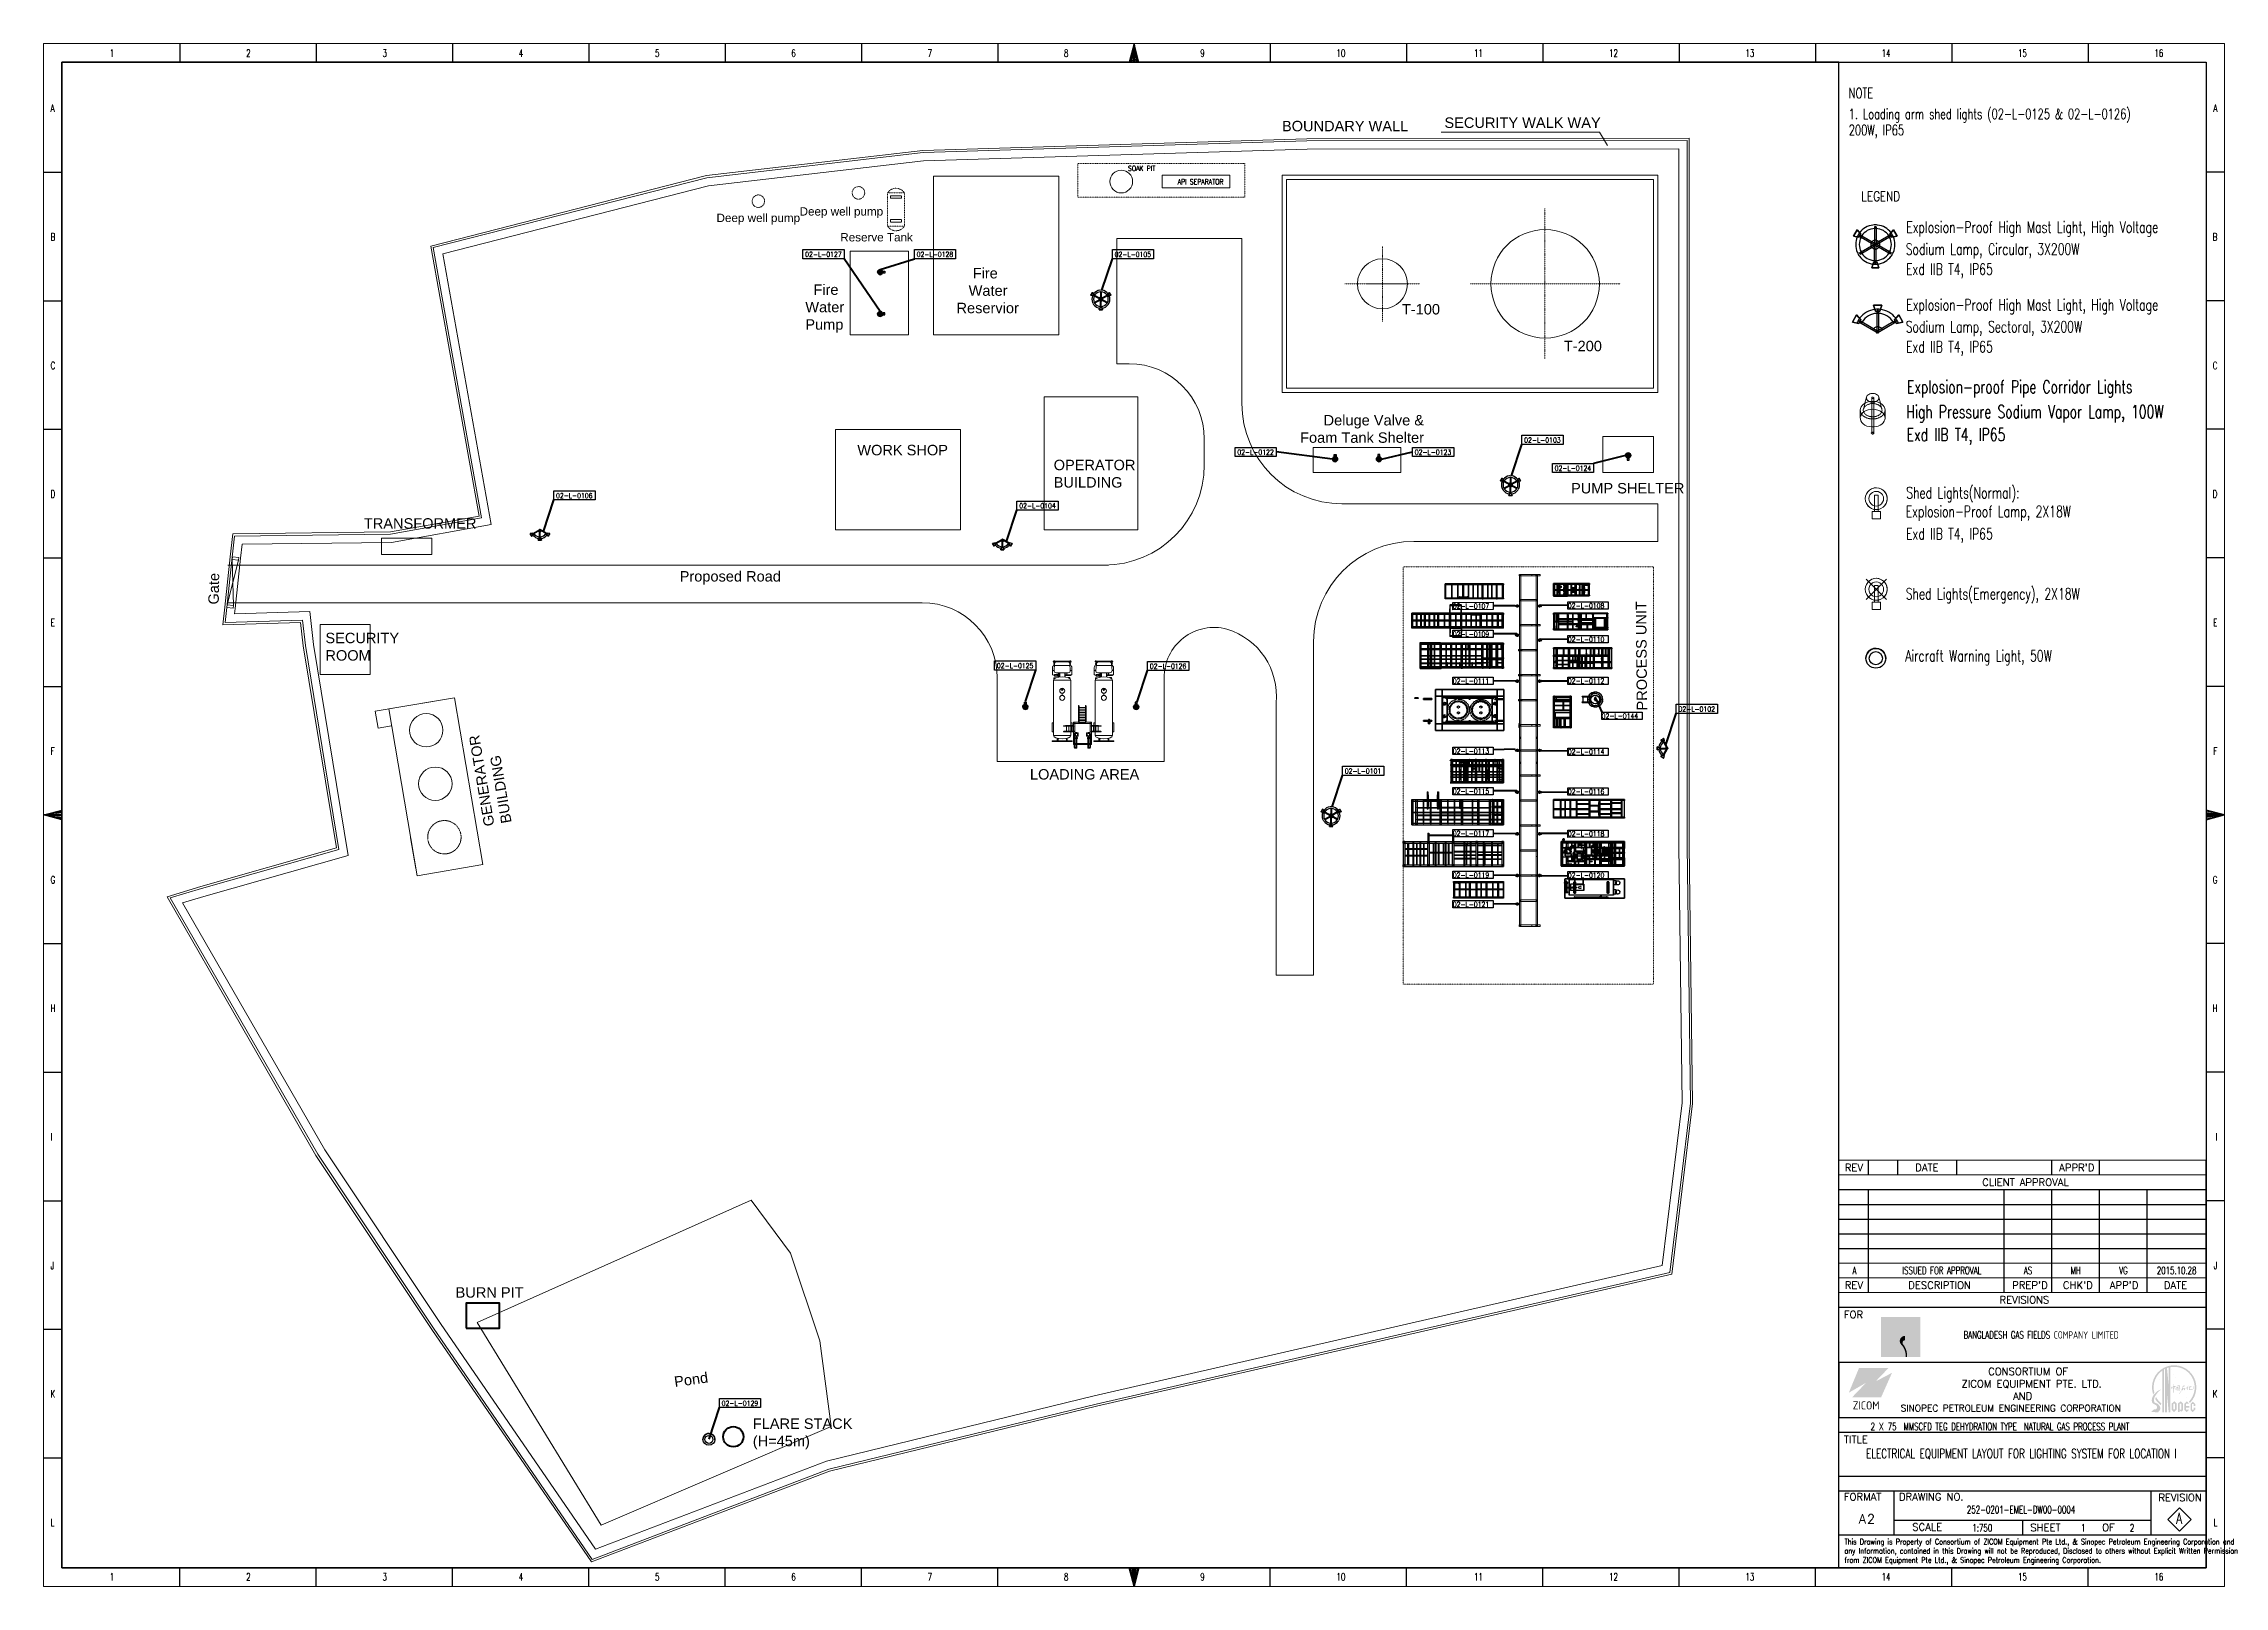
# Model space of a CAD drawing. Header units: inches. Extents: x 9 to 553326, y 5 to 186380.
# Drawn here: x 9 to 261369, y 1580 to 186380 of the extents above; entities that cross this region are included whole.
import ezdxf
from ezdxf.enums import TextEntityAlignment as Align

# ---------------------------------------------------------------- set-up
doc = ezdxf.new("R2010")
doc.units = ezdxf.units.IN
doc.header["$MEASUREMENT"] = 0
for name, pattern in [('CABLEROUTEALL-EMBED 1_DWG$0$HIDDEN2', [0.1875, 0.125, -0.0625]), ('DASHDOT2', [0.5, 0.25, -0.125, 0, -0.125]), ('DASHED', [0.75, 0.5, -0.25]), ('DIVIDE2', [0.625, 0.25, -0.125, 0, -0.125, 0, -0.125]), ('LIGHTINGLAYOUTPROGRESSUNIT-EMBED 1_DWG$0$HIDDEN2', [0.1875, 0.125, -0.0625])]:
    doc.linetypes.add(name, pattern=pattern)
for name, color, linetype in [('_Auto', 7, 'Continuous'), ('CABLEROUTEALL-EMBED 1_DWG$0$DwgTemplate', 7, 'Continuous'), ('Default', 7, 'Continuous'), ('Khal+River+Pond+Ditch', 130, 'Continuous'), ('Layer 1', 7, 'Continuous'), ('LGT1', 7, 'Continuous'), ('Pointers', 136, 'Continuous'), ('REV.D CLOUD', 2, 'Continuous'), ('SKIDS', 3, 'Continuous'), ('TEG BORDER', 7, 'Continuous'), ('照明平面设备层', 1, 'Continuous')]:
    doc.layers.add(name, color=color, linetype=linetype)
for name, color, linetype, lineweight in [('Gate', 7, 'Continuous', 25), ('Layout', 6, 'Continuous', 20), ('Pipe Rack Lighting', 1, 'Continuous', 5), ('TEXT', 7, 'Continuous', 9), ('TP', 8, 'Continuous', 9)]:
    doc.layers.add(name, color=color, linetype=linetype, lineweight=lineweight)
doc.styles.add('1', font='isocp.shx')
doc.styles.add('CJP_坐标', font='txt_qlt.shx', dxfattribs={"width": 0.7, "height": 1.25, "bigfont": 'hztxt.shx'})
doc.styles.add('HZTXT', font='txt_qlt.shx', dxfattribs={"width": 0.7, "bigfont": 'hztxt.shx'})
doc.styles.get("Standard").update_dxf_attribs({"font": 'arial.ttf'})
doc.styles.add('TEG BORDER', font='txt_qlt.shx', dxfattribs={"width": 0.7, "bigfont": 'hztxt.shx'})
doc.dimstyles.new('ISO-25', dxfattribs={"dimtxt": 2.5, "dimasz": 2.5, "dimexe": 1.25, "dimexo": 0.625, "dimtad": 1, "dimtxsty": 'HZTXT', "dimcen": 2.5, "dimclrd": 256, "dimclre": 256, "dimclrt": 256, "dimadec": 4, "dimazin": 0, "dimtfac": 1, "dimtmove": 0, "dimatfit": 3, "dimfxl": 1, "dimlwd": -1, "dimlwe": -1, "dimarcsym": 0})

msp = doc.modelspace()

# ---------------------------------------------------------------- texts
at = {"color": 9, "lineweight": 20}
for s, rotation, p in [('Gate', 89.04274, (20991, 119185)), ('Pond', 7.76455, (75671, 25460))]:
    msp.add_text(s, height=1250, rotation=rotation, dxfattribs=at).set_placement(p)
at = {"style": 'HZTXT', "width": 0.7}
for s, height, p in [('ELECTRICAL EQUIPMENT LAYOUT FOR LIGHTING SYSTEM FOR LOCATION I', 1109.38, (237038, 17487)), ('252-0201-EMEL-DW00-0004', 887.5, (237004, 10771)), ('1:750', 887.5, (232356, 8582)), ('1', 888, (244470, 8582)), ('2', 888, (250305, 8582))]:
    msp.add_text(s, height=height, dxfattribs=at).set_placement(p, align=Align.MIDDLE_CENTER)
at = {"layer": '_Auto', "color": 7, "style": 'HZTXT', "width": 0.9}
for s, height, p in [('02-L-0127', 600, (91283, 160833)), ('02-L-0128', 600, (104644, 160833)), ('02-L-0105', 600, (128364, 160828)), ('02-L-0103', 600, (177452, 138587)), ('02-L-0122', 600, (143071, 137137)), ('02-L-0123', 600, (164336, 137137)), ('02-L-0124', 600, (181107, 135219)), ('02-L-0106', 600, (61422, 131937)), ('02-L-0104', 600, (116934, 130716)), ('02-L-0107', 599.9, (168891, 118698)), ('02-L-0108', 599.9, (182688, 118750)), ('02-L-0109', 599.9, (168891, 115346)), ('02-L-0110', 599.9, (182688, 114712)), ('02-L-0125', 600, (114256, 111562)), ('02-L-0126', 600, (132591, 111506)), ('02-L-0111', 599.9, (168891, 109735)), ('02-L-0112', 599.9, (182688, 109747)), ('02-L-0144', 599.9, (186742, 105546)), ('02-L-0102', 600, (195946, 106369)), ('02-L-0101', 600, (155952, 98942)), ('02-L-0114', 599.9, (182688, 101248)), ('02-L-0115', 599.9, (168891, 96532)), ('02-L-0116', 599.9, (182688, 96486)), ('02-L-0117', 599.9, (168891, 91469)), ('02-L-0118', 599.9, (182688, 91426)), ('02-L-0119', 599.9, (168891, 86490)), ('02-L-0120', 599.9, (182688, 86457)), ('02-L-0121', 599.9, (168891, 82966)), ('02-L-0129', 600, (81275, 23210))]:
    msp.add_text(s, height=height, dxfattribs=at).set_placement(p)
at = {"layer": 'Default', "color": 7, "style": 'HZTXT', "width": 0.9}
msp.add_text('02-L-0113', height=599.9, dxfattribs=at).set_placement((168891, 101334))
at = {"layer": 'Layout', "color": 6, "style": 'CJP_坐标', "width": 0.7}
for s, p in [('SOAK PIT', (129978, 171124)), ('API SEPARATOR', (135932, 169519))]:
    msp.add_text(s, height=625, dxfattribs=at).set_placement(p)
at = {"layer": 'Layout', "color": 6}
msp.add_text('PUMP SHELTER', height=1250, dxfattribs=at).set_placement((183068, 132500))
at = {"layer": 'Layout'}
msp.add_text('Proposed Road', height=1250, dxfattribs=at).set_placement((76237, 122572), align=Align.MIDDLE_LEFT)
at = {"layer": 'Layout', "style": 'HZTXT', "width": 0.7}
msp.add_text('A', height=1320, dxfattribs=at).set_placement((255962, 9054), align=Align.CENTER)
at = {"layer": 'Layout'}
for s, insert, char_height, attachment_point in [('BOUNDARY WALL', (148423, 175862), 1250, 7), ('SECURITY WALK WAY', (167897, 176267), 1250, 7), ('   Deep well pump', (79493, 166008), 1000, 1), ('   Deep well pump', (89445, 166784), 1000, 1), ('   Reserve Tank', (94324, 163689), 1000, 1), ('    Fire \\P   Water\\PReservior', (109416, 159506), 1250, 1), ('  Fire \\PWater\\PPump', (91298, 157534), 1250, 1), ('T-100', (162802, 155188), 1250, 1), ('T-200', (182207, 150782), 1250, 1), ('WORK SHOP', (97530, 138321), 1250, 1), ('OPERATOR\\PBUILDING', (121063, 136534), 1250, 1), ('TRANSFORMER', (38395, 129532), 1250, 1), ('SECURITY\\PROOM', (33784, 115811), 1250, 1), ('LOADING AREA', (118220, 99478), 1250, 1), ('BURN PIT', (49384, 37416), 1250, 1), ('FLARE STACK\\P(H=45m)', (85004, 21696), 1250, 1)]:
    msp.add_mtext(s, dxfattribs=dict(at, insert=insert, char_height=char_height, attachment_point=attachment_point))
at = {"layer": 'Layout', "color": 4, "char_height": 1250, "attachment_point": 1}
for s, insert in [('T-100', (162802, 155188)), ('T-200', (182207, 150782))]:
    msp.add_mtext(s, dxfattribs=dict(at, insert=insert))
at = {"layer": 'Layout', "color": 6, "insert": (165448, 138547), "char_height": 1250, "attachment_point": 9}
msp.add_mtext('Deluge Valve & \\PFoam Tank Shelter', dxfattribs=at)
at = {"layer": 'Layout', "char_height": 1250}
for s, insert, attachment_point, rotation in [('PROCESS UNIT', (192212, 106507), 7, 90.53297), ('GENERATOR\\PBUILDING', (52816, 92537), 1, 99.61356)]:
    msp.add_mtext(s, dxfattribs=dict(at, insert=insert, attachment_point=attachment_point, rotation=rotation))
at = {"layer": 'LGT1', "color": 7, "lineweight": -3, "style": 'HZTXT', "width": 0.7}
for s, height, p in [('NOTE', 1234.8, (216351, 180460)), ('1. Loading arm shed lights (02-L-0125 & 02-L-0126)', 1234.8, (216351, 177963)), ('200W, IP65', 1234.8, (216351, 176034)), ('Aircraft Warning Light, 50W', 1358.28, (223126, 113046))]:
    msp.add_text(s, height=height, dxfattribs=at).set_placement(p, align=Align.MIDDLE_LEFT)
for s, height, p in [('Explosion-Proof High Mast Light, High Voltage', 1358.28, (223243, 163720)), ('Sodium Lamp, Circular, 3X200W', 1358.28, (223177, 161088)), ('Exd IIB T4, IP65', 1358.28, (223224, 158686)), ('Explosion-Proof High Mast Light, High Voltage', 1358.28, (223243, 154428)), ('Sodium Lamp, Sectoral, 3X200W', 1358.28, (223177, 151796)), ('Exd IIB T4, IP65', 1358.28, (223224, 149394)), ('Explosion-proof Pipe Corridor Lights ', 1542.9, (223324, 144501)), ('High Pressure Sodium Vapor Lamp, 100W', 1542.9, (223249, 141512)), ('Exd IIB T4, IP65', 1542.9, (223301, 138783)), ('Shed Lights(Normal):', 1358.28, (223243, 131910)), ('Explosion-Proof Lamp, 2X18W', 1358.28, (223177, 129665)), ('Exd IIB T4, IP65', 1358.28, (223224, 126979)), ('Shed Lights(Emergency), 2X18W', 1358.28, (223174, 119807))]:
    msp.add_text(s, height=height, dxfattribs=at).set_placement(p)
at = {"layer": 'TEG BORDER', "style": 'HZTXT', "width": 0.7}
for s, p in [('A', (217045, 39420)), ('ISSUED FOR APPROVAL', (227510, 39420)), ('AS', (237829, 39420)), ('MH', (243549, 39420)), ('VG', (249269, 39420)), ('2015.10.28', (255649, 39420))]:
    msp.add_text(s, height=880, dxfattribs=at).set_placement(p, align=Align.MIDDLE_CENTER)

# ---------------------------------------------------------------- blocks, each defined once
blk = doc.blocks.new('SINOPEC LOGO')
at = {"layer": 'TEG BORDER'}
h = blk.add_hatch(color=1, dxfattribs=at)
h.dxf.hatch_style = 1
h.paths.add_polyline_path([(-5, -2.39), (-5.23, -2.92, 0.099423), (-3.62, -4.67), (-3.59, -4.11, -0.100238)])
edge = h.paths.add_edge_path()
edge.add_spline(control_points=[(-3.04, 4.96), (-3.04, 4.96), (-3.03, 4.97), (-3.03, 4.97)], knot_values=[0.518447, 0.518447, 0.518447, 0.518447, 0.528849, 0.528849, 0.528849, 0.528849], degree=3, periodic=0)
edge.add_spline(control_points=[(-2.81, 5.1), (-2.89, 5.05), (-2.96, 5.02), (-3.03, 4.97)], knot_values=[0.528849, 0.528849, 0.528849, 0.528849, 0.666667, 0.666667, 0.666667, 0.666667], degree=3, periodic=0)
edge.add_arc((-0.06, 0.23), 5.59, 114.35674, 122.02967, ccw=False)
edge.add_spline(control_points=[(-2.38, 5.32), (-2.34, 5.34), (-2.29, 5.36), (-2.25, 5.38)], knot_values=[0.181722, 0.181722, 0.181722, 0.181722, 0.220586, 0.220586, 0.220586, 0.220586], degree=3, periodic=0)
edge.add_spline(control_points=[(-2.25, 5.38), (-2.22, 5.39), (-2.19, 5.4), (-2.17, 5.41)], knot_values=[0.220586, 0.220586, 0.220586, 0.220586, 0.243846, 0.243846, 0.243846, 0.243846], degree=3, periodic=0)
edge.add_spline(control_points=[(-2.17, 5.41), (-2.15, 5.42), (-2.14, 5.42), (-2.12, 5.43)], knot_values=[0.243846, 0.243846, 0.243846, 0.243846, 0.256407, 0.256407, 0.256407, 0.256407], degree=3, periodic=0)
edge.add_arc((-0.06, 0.23), 5.59, 104.13884, 111.73074, ccw=False)
edge.add_spline(control_points=[(-1.42, 5.66), (-1.38, 5.67), (-1.33, 5.68), (-1.28, 5.69)], knot_values=[0.608101, 0.608101, 0.608101, 0.608101, 0.651061, 0.651061, 0.651061, 0.651061], degree=3, periodic=0)
edge.add_spline(control_points=[(-1.28, 5.69), (-1.24, 5.7), (-1.21, 5.71), (-1.17, 5.71)], knot_values=[0.651061, 0.651061, 0.651061, 0.651061, 0.681752, 0.681752, 0.681752, 0.681752], degree=3, periodic=0)
edge.add_arc((-0.06, 0.23), 5.59, -44.52704, 101.50969, ccw=False)
edge.add_line((3.93, -3.69), (4.24, -4.02))
edge.add_arc((-0.06, 0.21), 6.04, 315.50355, 558.62016)
edge.add_line((-5.78, -1.71), (-5.46, -1.23))
edge.add_arc((-0.06, 0.23), 5.59, 122.25108, 195.11092, ccw=False)
h = blk.add_hatch(color=5, dxfattribs=at)
h.dxf.hatch_style = 1
edge = h.paths.add_edge_path()
edge.add_spline(control_points=[(-5.31, -2.27), (-5.2, -2.08), (-5.09, -1.9), (-4.97, -1.73)], knot_values=[0.371345, 0.371345, 0.371345, 0.371345, 0.382142, 0.382142, 0.382142, 0.382142], degree=3, periodic=0)
edge.add_spline(control_points=[(-4.97, -1.73), (-4.8, -1.5), (-4.63, -1.27), (-4.43, -1.06)], knot_values=[0.382142, 0.382142, 0.382142, 0.382142, 0.396572, 0.396572, 0.396572, 0.396572], degree=3, periodic=0)
edge.add_spline(control_points=[(-4.43, -1.06), (-4.3, -0.91), (-4.15, -0.77), (-3.99, -0.65)], knot_values=[0.396572, 0.396572, 0.396572, 0.396572, 0.406779, 0.406779, 0.406779, 0.406779], degree=3, periodic=0)
edge.add_spline(control_points=[(-3.99, -0.65), (-3.88, -0.58), (-3.76, -0.51), (-3.65, -0.44)], knot_values=[0.406779, 0.406779, 0.406779, 0.406779, 0.413478, 0.413478, 0.413478, 0.413478], degree=3, periodic=0)
edge.add_spline(control_points=[(-3.65, -0.44), (-3.65, -0.44), (-3.64, -0.43), (-3.64, -0.43)], knot_values=[0.413478, 0.413478, 0.413478, 0.413478, 0.413739, 0.413739, 0.413739, 0.413739], degree=3, periodic=0)
edge.add_spline(control_points=[(-3.64, -0.43), (-3.61, -0.4), (-3.77, -0.44), (-3.83, -0.45)], knot_values=[0.413739, 0.413739, 0.413739, 0.413739, 0.416897, 0.416897, 0.416897, 0.416897], degree=3, periodic=0)
edge.add_spline(control_points=[(-3.83, -0.45), (-3.97, -0.49), (-4.12, -0.52), (-4.25, -0.59)], knot_values=[0.416897, 0.416897, 0.416897, 0.416897, 0.424496, 0.424496, 0.424496, 0.424496], degree=3, periodic=0)
edge.add_spline(control_points=[(-4.25, -0.59), (-4.46, -0.69), (-4.63, -0.82), (-4.81, -0.96)], knot_values=[0.424496, 0.424496, 0.424496, 0.424496, 0.435746, 0.435746, 0.435746, 0.435746], degree=3, periodic=0)
edge.add_spline(control_points=[(-4.81, -0.96), (-5.03, -1.16), (-5.24, -1.35), (-5.43, -1.58)], knot_values=[0.435746, 0.435746, 0.435746, 0.435746, 0.450513, 0.450513, 0.450513, 0.450513], degree=3, periodic=0)
edge.add_spline(control_points=[(-5.43, -1.58), (-5.59, -1.76), (-5.72, -1.95), (-5.84, -2.17)], knot_values=[0.450513, 0.450513, 0.450513, 0.450513, 0.462599, 0.462599, 0.462599, 0.462599], degree=3, periodic=0)
edge.add_spline(control_points=[(-5.84, -2.17), (-5.95, -2.36), (-6.02, -2.56), (-6.08, -2.77)], knot_values=[0.462599, 0.462599, 0.462599, 0.462599, 0.473591, 0.473591, 0.473591, 0.473591], degree=3, periodic=0)
edge.add_spline(control_points=[(-6.08, -2.77), (-6.12, -2.91), (-6.14, -3.06), (-6.15, -3.2)], knot_values=[0.473591, 0.473591, 0.473591, 0.473591, 0.480902, 0.480902, 0.480902, 0.480902], degree=3, periodic=0)
edge.add_spline(control_points=[(-6.15, -3.2), (-6.16, -3.38), (-6.15, -3.56), (-6.11, -3.73)], knot_values=[0.480902, 0.480902, 0.480902, 0.480902, 0.489947, 0.489947, 0.489947, 0.489947], degree=3, periodic=0)
edge.add_spline(control_points=[(-6.11, -3.73), (-6.08, -3.83), (-6.05, -3.91), (-5.98, -3.99)], knot_values=[0.489947, 0.489947, 0.489947, 0.489947, 0.494785, 0.494785, 0.494785, 0.494785], degree=3, periodic=0)
edge.add_spline(control_points=[(-5.98, -3.99), (-5.91, -4.08), (-5.84, -4.14), (-5.75, -4.2)], knot_values=[0.494785, 0.494785, 0.494785, 0.494785, 0.5, 0.5, 0.5, 0.5], degree=3, periodic=0)
edge.add_spline(control_points=[(-5.75, -4.2), (-5.64, -4.26), (-5.52, -4.33), (-5.41, -4.39)], knot_values=[0.5, 0.5, 0.5, 0.5, 0.551101, 0.551101, 0.551101, 0.551101], degree=3, periodic=0)
edge.add_spline(control_points=[(-5.41, -4.39), (-5.28, -4.47), (-5.16, -4.55), (-5.03, -4.62)], knot_values=[0.551101, 0.551101, 0.551101, 0.551101, 0.609581, 0.609581, 0.609581, 0.609581], degree=3, periodic=0)
edge.add_spline(control_points=[(-5.03, -4.62), (-4.92, -4.69), (-4.83, -4.79), (-4.77, -4.91)], knot_values=[0.609581, 0.609581, 0.609581, 0.609581, 0.65984, 0.65984, 0.65984, 0.65984], degree=3, periodic=0)
edge.add_spline(control_points=[(-4.77, -4.91), (-4.75, -4.94), (-4.75, -4.98), (-4.74, -5.02)], knot_values=[0.65984, 0.65984, 0.65984, 0.65984, 0.674235, 0.674235, 0.674235, 0.674235], degree=3, periodic=0)
edge.add_spline(control_points=[(-4.74, -5.02), (-4.73, -5.12), (-4.71, -5.23), (-4.72, -5.34)], knot_values=[0.674235, 0.674235, 0.674235, 0.674235, 0.716277, 0.716277, 0.716277, 0.716277], degree=3, periodic=0)
edge.add_spline(control_points=[(-4.72, -5.34), (-4.72, -5.43), (-4.78, -5.52), (-4.85, -5.6)], knot_values=[0.716277, 0.716277, 0.716277, 0.716277, 0.754274, 0.754274, 0.754274, 0.754274], degree=3, periodic=0)
edge.add_spline(control_points=[(-4.85, -5.6), (-4.93, -5.68), (-5.01, -5.74), (-5.11, -5.76)], knot_values=[0.754274, 0.754274, 0.754274, 0.754274, 0.793996, 0.793996, 0.793996, 0.793996], degree=3, periodic=0)
edge.add_spline(control_points=[(-5.11, -5.76), (-5.17, -5.76), (-5.23, -5.76), (-5.29, -5.76)], knot_values=[0.793996, 0.793996, 0.793996, 0.793996, 0.817301, 0.817301, 0.817301, 0.817301], degree=3, periodic=0)
edge.add_spline(control_points=[(-5.29, -5.76), (-5.37, -5.77), (-5.45, -5.75), (-5.54, -5.76)], knot_values=[0.817301, 0.817301, 0.817301, 0.817301, 0.849908, 0.849908, 0.849908, 0.849908], degree=3, periodic=0)
edge.add_spline(control_points=[(-5.54, -5.76), (-5.54, -5.76), (-5.55, -5.76), (-5.55, -5.76)], knot_values=[0.849908, 0.849908, 0.849908, 0.849908, 0.852511, 0.852511, 0.852511, 0.852511], degree=3, periodic=0)
edge.add_spline(control_points=[(-5.55, -5.76), (-5.83, -6.02), (-6.11, -6.27), (-6.39, -6.52)], knot_values=[0.852511, 0.852511, 0.852511, 0.852511, 0.999992, 0.999992, 0.999992, 0.999992], degree=3, periodic=0)
edge.add_spline(control_points=[(-6.39, -6.52), (-5.74, -6.52), (-5.08, -6.53), (-4.42, -6.53)], knot_values=[0.000011, 0.000011, 0.000011, 0.000011, 0.282273, 0.282273, 0.282273, 0.282273], degree=3, periodic=0)
edge.add_spline(control_points=[(-4.42, -6.53), (-4.36, -6.47), (-4.3, -6.4), (-4.24, -6.33)], knot_values=[0.282273, 0.282273, 0.282273, 0.282273, 0.286842, 0.286842, 0.286842, 0.286842], degree=3, periodic=0)
edge.add_spline(control_points=[(-4.24, -6.33), (-4.16, -6.25), (-4.09, -6.16), (-4.03, -6.07)], knot_values=[0.286842, 0.286842, 0.286842, 0.286842, 0.292521, 0.292521, 0.292521, 0.292521], degree=3, periodic=0)
edge.add_spline(control_points=[(-4.03, -6.07), (-3.99, -6), (-3.96, -5.93), (-3.92, -5.85)], knot_values=[0.292521, 0.292521, 0.292521, 0.292521, 0.296552, 0.296552, 0.296552, 0.296552], degree=3, periodic=0)
edge.add_spline(control_points=[(-3.92, -5.85), (-3.9, -5.8), (-3.88, -5.75), (-3.86, -5.69)], knot_values=[0.296552, 0.296552, 0.296552, 0.296552, 0.299454, 0.299454, 0.299454, 0.299454], degree=3, periodic=0)
edge.add_spline(control_points=[(-3.86, -5.69), (-3.84, -5.61), (-3.84, -5.53), (-3.84, -5.45)], knot_values=[0.299454, 0.299454, 0.299454, 0.299454, 0.303521, 0.303521, 0.303521, 0.303521], degree=3, periodic=0)
edge.add_spline(control_points=[(-3.84, -5.45), (-3.85, -5.35), (-3.86, -5.26), (-3.89, -5.16)], knot_values=[0.303521, 0.303521, 0.303521, 0.303521, 0.308536, 0.308536, 0.308536, 0.308536], degree=3, periodic=0)
edge.add_spline(control_points=[(-3.89, -5.16), (-3.92, -5.06), (-3.96, -4.98), (-4.01, -4.89)], knot_values=[0.308536, 0.308536, 0.308536, 0.308536, 0.313509, 0.313509, 0.313509, 0.313509], degree=3, periodic=0)
edge.add_spline(control_points=[(-4.01, -4.89), (-4.08, -4.78), (-4.15, -4.68), (-4.23, -4.58)], knot_values=[0.313509, 0.313509, 0.313509, 0.313509, 0.319885, 0.319885, 0.319885, 0.319885], degree=3, periodic=0)
edge.add_spline(control_points=[(-4.23, -4.58), (-4.35, -4.43), (-4.48, -4.28), (-4.65, -4.21)], knot_values=[0.319885, 0.319885, 0.319885, 0.319885, 0.329467, 0.329467, 0.329467, 0.329467], degree=3, periodic=0)
edge.add_spline(control_points=[(-4.65, -4.21), (-4.78, -4.15), (-4.92, -4.11), (-5.05, -4.05)], knot_values=[0.329467, 0.329467, 0.329467, 0.329467, 0.336554, 0.336554, 0.336554, 0.336554], degree=3, periodic=0)
edge.add_spline(control_points=[(-5.05, -4.05), (-5.14, -4.02), (-5.23, -3.98), (-5.31, -3.95)], knot_values=[0.336554, 0.336554, 0.336554, 0.336554, 0.341408, 0.341408, 0.341408, 0.341408], degree=3, periodic=0)
edge.add_spline(control_points=[(-5.31, -3.95), (-5.36, -3.93), (-5.4, -3.88), (-5.43, -3.83)], knot_values=[0.341408, 0.341408, 0.341408, 0.341408, 0.34417, 0.34417, 0.34417, 0.34417], degree=3, periodic=0)
edge.add_spline(control_points=[(-5.43, -3.83), (-5.47, -3.77), (-5.49, -3.7), (-5.5, -3.63)], knot_values=[0.34417, 0.34417, 0.34417, 0.34417, 0.347829, 0.347829, 0.347829, 0.347829], degree=3, periodic=0)
edge.add_spline(control_points=[(-5.5, -3.63), (-5.52, -3.53), (-5.53, -3.44), (-5.54, -3.34)], knot_values=[0.347829, 0.347829, 0.347829, 0.347829, 0.352673, 0.352673, 0.352673, 0.352673], degree=3, periodic=0)
edge.add_spline(control_points=[(-5.54, -3.34), (-5.54, -3.24), (-5.54, -3.13), (-5.53, -3.03)], knot_values=[0.352673, 0.352673, 0.352673, 0.352673, 0.357934, 0.357934, 0.357934, 0.357934], degree=3, periodic=0)
edge.add_spline(control_points=[(-5.53, -3.03), (-5.52, -2.92), (-5.51, -2.82), (-5.48, -2.71)], knot_values=[0.357934, 0.357934, 0.357934, 0.357934, 0.363394, 0.363394, 0.363394, 0.363394], degree=3, periodic=0)
edge.add_spline(control_points=[(-5.48, -2.71), (-5.45, -2.56), (-5.38, -2.41), (-5.31, -2.27)], knot_values=[0.363394, 0.363394, 0.363394, 0.363394, 0.371345, 0.371345, 0.371345, 0.371345], degree=3, periodic=0)
edge = h.paths.add_edge_path()
edge.add_spline(control_points=[(-2.81, 5.1), (-2.88, 5.06), (-2.94, 5.02), (-3.01, 4.99)], knot_values=[0.543406, 0.543406, 0.543406, 0.543406, 0.666667, 0.666667, 0.666667, 0.666667], degree=3, periodic=0)
edge.add_arc((-0.06, 0.23), 5.59, 121.7925, 122.25108)
edge.add_spline(control_points=[(-3.04, 4.96), (-3.14, 4.9), (-3.23, 4.84), (-3.32, 4.77)], knot_values=[0.333333, 0.333333, 0.333333, 0.333333, 0.518447, 0.518447, 0.518447, 0.518447], degree=3, periodic=0)
edge.add_spline(control_points=[(-3.32, 4.77), (-3.32, 1), (-3.32, -2.77), (-3.32, -6.54)], knot_values=[0.222222, 0.222222, 0.222222, 0.222222, 0.333333, 0.333333, 0.333333, 0.333333], degree=3, periodic=0)
edge.add_spline(control_points=[(-3.32, -6.54), (-3.15, -6.54), (-2.98, -6.54), (-2.82, -6.54)], knot_values=[0.111111, 0.111111, 0.111111, 0.111111, 0.222222, 0.222222, 0.222222, 0.222222], degree=3, periodic=0)
edge.add_spline(control_points=[(-2.82, -6.54), (-2.82, -2.66), (-2.82, 1.21), (-2.82, 5.09)], knot_values=[0, 0, 0, 0, 0.111111, 0.111111, 0.111111, 0.111111], degree=3, periodic=0)
edge = h.paths.add_edge_path()
edge.add_spline(control_points=[(-1.06, 5.73), (-1.1, 5.72), (-1.14, 5.72), (-1.17, 5.71)], knot_values=[0.681752, 0.681752, 0.681752, 0.681752, 0.714286, 0.714286, 0.714286, 0.714286], degree=3, periodic=0)
edge.add_arc((-0.06, 0.23), 5.59, 101.50969, 104.13884)
edge.add_spline(control_points=[(-1.42, 5.66), (-1.47, 5.64), (-1.51, 5.63), (-1.55, 5.62)], knot_values=[0.571429, 0.571429, 0.571429, 0.571429, 0.608101, 0.608101, 0.608101, 0.608101], degree=3, periodic=0)
edge.add_spline(control_points=[(-1.55, 5.62), (-1.55, 3.97), (-1.55, 2.32), (-1.55, 0.67)], knot_values=[0.428571, 0.428571, 0.428571, 0.428571, 0.571429, 0.571429, 0.571429, 0.571429], degree=3, periodic=0)
edge.add_spline(control_points=[(-1.55, 0.67), (-1.7, 2.27), (-1.86, 3.87), (-2.01, 5.47), (-2.01, 5.47), (-2.01, 5.47), (-2.01, 5.47)], knot_values=[0.285713, 0.285713, 0.285713, 0.285713, 0.357142, 0.357142, 0.357142, 0.428571, 0.428571, 0.428571, 0.428571], degree=3, periodic=0)
edge.add_spline(control_points=[(-2.03, 5.46), (-2.06, 5.45), (-2.09, 5.44), (-2.12, 5.43)], knot_values=[0.897424, 0.897424, 0.897424, 0.897424, 0.985753, 0.985753, 0.985753, 0.985753], degree=3, periodic=0)
edge.add_spline(control_points=[(-2.02, 5.47), (-2.05, 5.45), (-2.09, 5.44), (-2.12, 5.43)], knot_values=[0.256407, 0.256407, 0.256407, 0.256407, 0.283679, 0.283679, 0.283679, 0.283679], degree=3, periodic=0)
edge.add_spline(control_points=[(-2.03, 5.46), (-2.06, 5.45), (-2.09, 5.44), (-2.12, 5.43)], knot_values=[0.897424, 0.897424, 0.897424, 0.897424, 0.985753, 0.985753, 0.985753, 0.985753], degree=3, periodic=0)
edge.add_spline(control_points=[(-2.12, 5.43), (-2.14, 5.42), (-2.15, 5.42), (-2.17, 5.41)], knot_values=[0.243846, 0.243846, 0.243846, 0.243846, 0.256407, 0.256407, 0.256407, 0.256407], degree=3, periodic=0)
edge.add_arc((-0.06, 0.23), 5.59, 111.73074, 114.35674)
edge.add_spline(control_points=[(-2.25, 5.38), (-2.29, 5.36), (-2.34, 5.34), (-2.38, 5.32)], knot_values=[0.181722, 0.181722, 0.181722, 0.181722, 0.220586, 0.220586, 0.220586, 0.220586], degree=3, periodic=0)
edge.add_spline(control_points=[(-2.38, 5.32), (-2.43, 5.3), (-2.47, 5.27), (-2.52, 5.25), (-2.52, 5.25), (-2.52, 5.25), (-2.52, 5.25)], knot_values=[0.142854, 0.142854, 0.142854, 0.142854, 0.162288, 0.162288, 0.162288, 0.181722, 0.181722, 0.181722, 0.181722], degree=3, periodic=0)
edge.add_spline(control_points=[(-2.52, 5.24), (-2.52, 5.23), (-2.52, 5.23), (-2.52, 5.23)], knot_values=[0.142764, 0.142764, 0.142764, 0.142764, 0.142787, 0.142787, 0.142787, 0.142787], degree=3, periodic=0)
edge.add_spline(control_points=[(-2.52, 5.22), (-2.52, 5.21), (-2.52, 5.21), (-2.52, 5.21)], knot_values=[0.142671, 0.142671, 0.142671, 0.142671, 0.142718, 0.142718, 0.142718, 0.142718], degree=3, periodic=0)
edge.add_spline(control_points=[(-2.52, 5.21), (-2.52, 5.2), (-2.52, 5.19), (-2.52, 5.18)], knot_values=[0.142578, 0.142578, 0.142578, 0.142578, 0.142671, 0.142671, 0.142671, 0.142671], degree=3, periodic=0)
edge.add_spline(control_points=[(-2.52, 5.18), (-2.52, 5.18), (-2.52, 5.17), (-2.52, 5.16)], knot_values=[0.142485, 0.142485, 0.142485, 0.142485, 0.142578, 0.142578, 0.142578, 0.142578], degree=3, periodic=0)
edge.add_spline(control_points=[(-2.52, 5.16), (-2.52, 5.14), (-2.52, 5.13), (-2.52, 5.11)], knot_values=[0.142299, 0.142299, 0.142299, 0.142299, 0.142485, 0.142485, 0.142485, 0.142485], degree=3, periodic=0)
edge.add_spline(control_points=[(-2.52, 5.11), (-2.52, 5.1), (-2.52, 5.08), (-2.52, 5.07)], knot_values=[0.142113, 0.142113, 0.142113, 0.142113, 0.142299, 0.142299, 0.142299, 0.142299], degree=3, periodic=0)
edge.add_spline(control_points=[(-2.52, 5.07), (-2.52, 5.04), (-2.52, 5.01), (-2.52, 4.98)], knot_values=[0.141741, 0.141741, 0.141741, 0.141741, 0.142113, 0.142113, 0.142113, 0.142113], degree=3, periodic=0)
edge.add_spline(control_points=[(-2.52, 4.98), (-2.52, 4.88), (-2.52, 4.79), (-2.52, 4.7)], knot_values=[0.140625, 0.140625, 0.140625, 0.140625, 0.141741, 0.141741, 0.141741, 0.141741], degree=3, periodic=0)
edge.add_spline(control_points=[(-2.52, 4.7), (-2.52, 4.64), (-2.52, 4.58), (-2.52, 4.52)], knot_values=[0.139881, 0.139881, 0.139881, 0.139881, 0.140625, 0.140625, 0.140625, 0.140625], degree=3, periodic=0)
edge.add_spline(control_points=[(-2.52, 4.52), (-2.52, 4.39), (-2.52, 4.27), (-2.52, 4.15)], knot_values=[0.138393, 0.138393, 0.138393, 0.138393, 0.139881, 0.139881, 0.139881, 0.139881], degree=3, periodic=0)
edge.add_spline(control_points=[(-2.52, 4.15), (-2.52, 4.02), (-2.52, 3.9), (-2.52, 3.78)], knot_values=[0.136905, 0.136905, 0.136905, 0.136905, 0.138393, 0.138393, 0.138393, 0.138393], degree=3, periodic=0)
edge.add_spline(control_points=[(-2.52, 3.78), (-2.52, 3.53), (-2.52, 3.29), (-2.52, 3.04)], knot_values=[0.133929, 0.133929, 0.133929, 0.133929, 0.136905, 0.136905, 0.136905, 0.136905], degree=3, periodic=0)
edge.add_spline(control_points=[(-2.52, 3.04), (-2.52, 2.8), (-2.52, 2.55), (-2.52, 2.3)], knot_values=[0.130952, 0.130952, 0.130952, 0.130952, 0.133929, 0.133929, 0.133929, 0.133929], degree=3, periodic=0)
edge.add_spline(control_points=[(-2.52, 2.3), (-2.52, 1.81), (-2.52, 1.32), (-2.52, 0.83)], knot_values=[0.125, 0.125, 0.125, 0.125, 0.130952, 0.130952, 0.130952, 0.130952], degree=3, periodic=0)
edge.add_spline(control_points=[(-2.52, 0.83), (-2.52, 0.34), (-2.52, -0.15), (-2.52, -0.64)], knot_values=[0.119048, 0.119048, 0.119048, 0.119048, 0.125, 0.125, 0.125, 0.125], degree=3, periodic=0)
edge.add_spline(control_points=[(-2.52, -0.64), (-2.52, -1.63), (-2.52, -2.61), (-2.52, -3.59)], knot_values=[0.107143, 0.107143, 0.107143, 0.107143, 0.119048, 0.119048, 0.119048, 0.119048], degree=3, periodic=0)
edge.add_spline(control_points=[(-2.52, -3.59), (-2.52, -4.57), (-2.52, -5.56), (-2.52, -6.54), (-2.52, -6.54), (-2.52, -6.54), (-2.52, -6.54)], knot_values=[0.095237, 0.095237, 0.095237, 0.095237, 0.10119, 0.10119, 0.10119, 0.107143, 0.107143, 0.107143, 0.107143], degree=3, periodic=0)
edge.add_spline(control_points=[(-2.51, -6.54), (-2.5, -6.54), (-2.5, -6.54), (-2.5, -6.54)], knot_values=[0.093006, 0.093006, 0.093006, 0.093006, 0.094122, 0.094122, 0.094122, 0.094122], degree=3, periodic=0)
edge.add_spline(control_points=[(-2.5, -6.54), (-2.49, -6.54), (-2.48, -6.54), (-2.47, -6.54)], knot_values=[0.090774, 0.090774, 0.090774, 0.090774, 0.093006, 0.093006, 0.093006, 0.093006], degree=3, periodic=0)
edge.add_spline(control_points=[(-2.47, -6.54), (-2.46, -6.54), (-2.44, -6.54), (-2.43, -6.54)], knot_values=[0.08631, 0.08631, 0.08631, 0.08631, 0.090774, 0.090774, 0.090774, 0.090774], degree=3, periodic=0)
edge.add_spline(control_points=[(-2.43, -6.54), (-2.39, -6.54), (-2.36, -6.54), (-2.33, -6.54)], knot_values=[0.077381, 0.077381, 0.077381, 0.077381, 0.08631, 0.08631, 0.08631, 0.08631], degree=3, periodic=0)
edge.add_spline(control_points=[(-2.33, -6.54), (-2.27, -6.54), (-2.21, -6.54), (-2.14, -6.54)], knot_values=[0.059524, 0.059524, 0.059524, 0.059524, 0.077381, 0.077381, 0.077381, 0.077381], degree=3, periodic=0)
edge.add_spline(control_points=[(-2.14, -6.54), (-2.1, -6.54), (-2.06, -6.54), (-2.02, -6.54), (-2.02, -6.54), (-2.02, -6.54), (-2.02, -6.54)], knot_values=[0.047618, 0.047618, 0.047618, 0.047618, 0.053571, 0.053571, 0.053571, 0.059524, 0.059524, 0.059524, 0.059524], degree=3, periodic=0)
edge.add_spline(control_points=[(-2.02, -6.52), (-2.02, -6.52), (-2.02, -6.51), (-2.02, -6.51)], knot_values=[0.04734, 0.04734, 0.04734, 0.04734, 0.04748, 0.04748, 0.04748, 0.04748], degree=3, periodic=0)
edge.add_spline(control_points=[(-2.02, -6.5), (-2.02, -6.49), (-2.02, -6.49), (-2.02, -6.48)], knot_values=[0.047061, 0.047061, 0.047061, 0.047061, 0.047247, 0.047247, 0.047247, 0.047247], degree=3, periodic=0)
edge.add_spline(control_points=[(-2.02, -6.48), (-2.02, -6.46), (-2.02, -6.44), (-2.02, -6.42)], knot_values=[0.046503, 0.046503, 0.046503, 0.046503, 0.047061, 0.047061, 0.047061, 0.047061], degree=3, periodic=0)
edge.add_spline(control_points=[(-2.02, -6.42), (-2.02, -6.38), (-2.02, -6.35), (-2.02, -6.31)], knot_values=[0.045387, 0.045387, 0.045387, 0.045387, 0.046503, 0.046503, 0.046503, 0.046503], degree=3, periodic=0)
edge.add_spline(control_points=[(-2.02, -6.31), (-2.02, -6.28), (-2.02, -6.25), (-2.02, -6.23)], knot_values=[0.044643, 0.044643, 0.044643, 0.044643, 0.045387, 0.045387, 0.045387, 0.045387], degree=3, periodic=0)
edge.add_spline(control_points=[(-2.02, -6.23), (-2.02, -6.18), (-2.02, -6.13), (-2.02, -6.07)], knot_values=[0.043155, 0.043155, 0.043155, 0.043155, 0.044643, 0.044643, 0.044643, 0.044643], degree=3, periodic=0)
edge.add_spline(control_points=[(-2.02, -6.07), (-2.02, -6.02), (-2.02, -5.97), (-2.02, -5.92)], knot_values=[0.041667, 0.041667, 0.041667, 0.041667, 0.043155, 0.043155, 0.043155, 0.043155], degree=3, periodic=0)
edge.add_spline(control_points=[(-2.02, -5.92), (-2.02, -5.82), (-2.02, -5.71), (-2.02, -5.61)], knot_values=[0.03869, 0.03869, 0.03869, 0.03869, 0.041667, 0.041667, 0.041667, 0.041667], degree=3, periodic=0)
edge.add_spline(control_points=[(-2.02, -5.61), (-2.02, -5.51), (-2.02, -5.4), (-2.02, -5.3)], knot_values=[0.035714, 0.035714, 0.035714, 0.035714, 0.03869, 0.03869, 0.03869, 0.03869], degree=3, periodic=0)
edge.add_spline(control_points=[(-2.02, -5.3), (-2.02, -5.09), (-2.02, -4.89), (-2.02, -4.68)], knot_values=[0.029762, 0.029762, 0.029762, 0.029762, 0.035714, 0.035714, 0.035714, 0.035714], degree=3, periodic=0)
edge.add_spline(control_points=[(-2.02, -4.68), (-2.02, -4.47), (-2.02, -4.27), (-2.02, -4.06)], knot_values=[0.02381, 0.02381, 0.02381, 0.02381, 0.029762, 0.029762, 0.029762, 0.029762], degree=3, periodic=0)
edge.add_spline(control_points=[(-2.02, -4.06), (-2.02, -3.65), (-2.02, -3.23), (-2.02, -2.82)], knot_values=[0.011905, 0.011905, 0.011905, 0.011905, 0.02381, 0.02381, 0.02381, 0.02381], degree=3, periodic=0)
edge.add_spline(control_points=[(-2.02, -2.82), (-2.02, -2.41), (-2.02, -2), (-2.02, -1.58)], knot_values=[0, 0, 0, 0, 0.011905, 0.011905, 0.011905, 0.011905], degree=3, periodic=0)
edge.add_spline(control_points=[(-2.02, -1.58), (-1.86, -3.23), (-1.7, -4.89), (-1.55, -6.54)], knot_values=[0.857143, 0.857143, 0.857143, 0.857143, 1, 1, 1, 1], degree=3, periodic=0)
edge.add_spline(control_points=[(-1.55, -6.54), (-1.39, -6.54), (-1.22, -6.54), (-1.06, -6.54)], knot_values=[0.785714, 0.785714, 0.785714, 0.785714, 0.857143, 0.857143, 0.857143, 0.857143], degree=3, periodic=0)
edge.add_spline(control_points=[(-1.06, -6.54), (-1.06, -2.45), (-1.06, 1.64), (-1.06, 5.73)], knot_values=[0.714286, 0.714286, 0.714286, 0.714286, 0.785714, 0.785714, 0.785714, 0.785714], degree=3, periodic=0)
h.paths.add_polyline_path([(0.65, -4.19), (-0.01, -3.56), (-0.75, -4.19), (-0.75, -5.91), (-0.1, -6.52), (0.65, -5.78)])
h.paths.add_polyline_path([(0.17, -5.8), (-0.28, -5.8), (-0.28, -4.24), (0.17, -4.24)], flags=16)
h.paths.add_polyline_path([(2.38, -4.2), (1.69, -3.56), (0.99, -4.17), (0.99, -6.51), (1.45, -6.51), (1.45, -5.97), (1.9, -6.39), (2.38, -5.96)])
h.paths.add_polyline_path([(1.44, -4.24), (1.9, -4.24), (1.9, -5.81), (1.44, -5.81)], flags=16)
h.paths.add_polyline_path([(3.16, -5.34), (4.07, -5.34), (4.07, -4.82), (3.16, -4.82), (3.16, -4.23), (4.06, -4.23), (3.41, -3.58), (2.7, -4.24), (2.7, -5.91), (3.36, -6.49), (4.03, -5.88), (3.16, -5.88)])
h.paths.add_polyline_path([(4.83, -4.27), (5.25, -4.27), (5.25, -4.83), (5.68, -4.83), (5.68, -4.28), (5.03, -3.65), (4.42, -4.28), (4.42, -5.97), (4.99, -6.49), (5.67, -5.85), (5.67, -5.34), (5.23, -5.34), (5.23, -5.89), (4.83, -5.89)])
edge = h.paths.add_edge_path()
edge.add_spline(control_points=[(0.06, 0.01), (0.06, 0), (0.06, -0.01), (0.06, -0.02)], knot_values=[0.734322, 0.734322, 0.734322, 0.734322, 0.745713, 0.745713, 0.745713, 0.745713], degree=3, periodic=0)
edge.add_spline(control_points=[(0.06, 0.01), (0.05, 0.01), (0.05, 0.01), (0.05, 0.02)], knot_values=[0.745713, 0.745713, 0.745713, 0.745713, 0.752085, 0.752085, 0.752085, 0.752085], degree=3, periodic=0)
edge.add_spline(control_points=[(0.05, 0.02), (0.04, 0.03), (0.04, 0.04), (0.03, 0.05)], knot_values=[0.752085, 0.752085, 0.752085, 0.752085, 0.768, 0.768, 0.768, 0.768], degree=3, periodic=0)
edge.add_spline(control_points=[(0.03, 0.05), (0.02, 0.06), (0.02, 0.08), (0.01, 0.1)], knot_values=[0.768, 0.768, 0.768, 0.768, 0.79636, 0.79636, 0.79636, 0.79636], degree=3, periodic=0)
edge.add_spline(control_points=[(-0.01, 0.12), (0, 0.12), (0, 0.11), (0.01, 0.1)], knot_values=[0.79636, 0.79636, 0.79636, 0.79636, 0.811282, 0.811282, 0.811282, 0.811282], degree=3, periodic=0)
edge.add_spline(control_points=[(-0.01, 0.14), (-0.01, 0.15), (0, 0.17), (0.01, 0.18)], knot_values=[0.819788, 0.819788, 0.819788, 0.819788, 0.839946, 0.839946, 0.839946, 0.839946], degree=3, periodic=0)
edge.add_spline(control_points=[(0.01, 0.18), (0.02, 0.2), (0.03, 0.21), (0.05, 0.23)], knot_values=[0.839946, 0.839946, 0.839946, 0.839946, 0.870707, 0.870707, 0.870707, 0.870707], degree=3, periodic=0)
edge.add_spline(control_points=[(0.05, 0.23), (0.07, 0.25), (0.09, 0.27), (0.12, 0.29)], knot_values=[0.870707, 0.870707, 0.870707, 0.870707, 0.91709, 0.91709, 0.91709, 0.91709], degree=3, periodic=0)
edge.add_spline(control_points=[(0.12, 0.29), (0.15, 0.3), (0.18, 0.31), (0.21, 0.32)], knot_values=[0.91709, 0.91709, 0.91709, 0.91709, 0.962009, 0.962009, 0.962009, 0.962009], degree=3, periodic=0)
edge.add_spline(control_points=[(0.21, 0.32), (0.22, 0.32), (0.23, 0.31), (0.25, 0.32)], knot_values=[0.962009, 0.962009, 0.962009, 0.962009, 0.98036, 0.98036, 0.98036, 0.98036], degree=3, periodic=0)
edge.add_spline(control_points=[(0.25, 0.32), (0.25, 0.32), (0.25, 0.32), (0.25, 0.33)], knot_values=[0.98036, 0.98036, 0.98036, 0.98036, 0.985079, 0.985079, 0.985079, 0.985079], degree=3, periodic=0)
edge.add_spline(control_points=[(0.25, 0.33), (0.26, 0.34), (0.26, 0.35), (0.27, 0.35)], knot_values=[0.985079, 0.985079, 0.985079, 0.985079, 1, 1, 1, 1], degree=3, periodic=0)
edge.add_spline(control_points=[(0.29, 0.39), (0.29, 0.38), (0.28, 0.37), (0.27, 0.35)], knot_values=[0, 0, 0, 0, 1, 1, 1, 1], degree=3, periodic=0)
edge.add_spline(control_points=[(0.29, 0.39), (0.3, 0.4), (0.31, 0.4), (0.32, 0.42)], knot_values=[0, 0, 0, 0, 0.028593, 0.028593, 0.028593, 0.028593], degree=3, periodic=0)
edge.add_spline(control_points=[(0.32, 0.42), (0.33, 0.43), (0.32, 0.45), (0.32, 0.47)], knot_values=[0.028593, 0.028593, 0.028593, 0.028593, 0.06903, 0.06903, 0.06903, 0.06903], degree=3, periodic=0)
edge.add_spline(control_points=[(0.32, 0.47), (0.32, 0.49), (0.33, 0.5), (0.33, 0.52)], knot_values=[0.06903, 0.06903, 0.06903, 0.06903, 0.112402, 0.112402, 0.112402, 0.112402], degree=3, periodic=0)
edge.add_spline(control_points=[(0.33, 0.52), (0.33, 0.54), (0.3, 0.56), (0.28, 0.57)], knot_values=[0.112402, 0.112402, 0.112402, 0.112402, 0.161853, 0.161853, 0.161853, 0.161853], degree=3, periodic=0)
edge.add_spline(control_points=[(0.28, 0.57), (0.26, 0.58), (0.24, 0.58), (0.22, 0.58)], knot_values=[0.161853, 0.161853, 0.161853, 0.161853, 0.21408, 0.21408, 0.21408, 0.21408], degree=3, periodic=0)
edge.add_spline(control_points=[(0.22, 0.58), (0.19, 0.58), (0.15, 0.59), (0.12, 0.59)], knot_values=[0.21408, 0.21408, 0.21408, 0.21408, 0.289586, 0.289586, 0.289586, 0.289586], degree=3, periodic=0)
edge.add_spline(control_points=[(0.12, 0.59), (0.1, 0.59), (0.07, 0.58), (0.04, 0.58)], knot_values=[0.289586, 0.289586, 0.289586, 0.289586, 0.354644, 0.354644, 0.354644, 0.354644], degree=3, periodic=0)
edge.add_spline(control_points=[(0.04, 0.58), (0.01, 0.57), (-0.01, 0.57), (-0.04, 0.56)], knot_values=[0.354644, 0.354644, 0.354644, 0.354644, 0.417438, 0.417438, 0.417438, 0.417438], degree=3, periodic=0)
edge.add_spline(control_points=[(-0.13, 0.56), (-0.1, 0.55), (-0.07, 0.56), (-0.04, 0.56)], knot_values=[0.417438, 0.417438, 0.417438, 0.417438, 0.490113, 0.490113, 0.490113, 0.490113], degree=3, periodic=0)
edge.add_spline(control_points=[(-0.15, 0.57), (-0.14, 0.57), (-0.14, 0.56), (-0.13, 0.56)], knot_values=[0.490113, 0.490113, 0.490113, 0.490113, 0.505797, 0.505797, 0.505797, 0.505797], degree=3, periodic=0)
edge.add_spline(control_points=[(-0.17, 0.62), (-0.17, 0.6), (-0.16, 0.59), (-0.16, 0.58)], knot_values=[0.517209, 0.517209, 0.517209, 0.517209, 0.545291, 0.545291, 0.545291, 0.545291], degree=3, periodic=0)
edge.add_spline(control_points=[(-0.17, 0.62), (-0.17, 0.63), (-0.18, 0.65), (-0.18, 0.67)], knot_values=[0.545291, 0.545291, 0.545291, 0.545291, 0.591333, 0.591333, 0.591333, 0.591333], degree=3, periodic=0)
edge.add_spline(control_points=[(-0.18, 0.67), (-0.17, 0.74), (-0.17, 0.8), (-0.17, 0.87)], knot_values=[0.591333, 0.591333, 0.591333, 0.591333, 0.744865, 0.744865, 0.744865, 0.744865], degree=3, periodic=0)
edge.add_spline(control_points=[(-0.17, 0.87), (-0.16, 0.93), (-0.16, 0.99), (-0.16, 1.05)], knot_values=[0.744865, 0.744865, 0.744865, 0.744865, 0.887653, 0.887653, 0.887653, 0.887653], degree=3, periodic=0)
edge.add_spline(control_points=[(-0.16, 1.05), (-0.15, 1.08), (-0.15, 1.1), (-0.16, 1.12)], knot_values=[0.887653, 0.887653, 0.887653, 0.887653, 0.944138, 0.944138, 0.944138, 0.944138], degree=3, periodic=0)
edge.add_spline(control_points=[(-0.16, 1.12), (-0.16, 1.13), (-0.16, 1.15), (-0.17, 1.15)], knot_values=[0.944138, 0.944138, 0.944138, 0.944138, 0.967277, 0.967277, 0.967277, 0.967277], degree=3, periodic=0)
edge.add_spline(control_points=[(-0.17, 1.15), (-0.19, 1.15), (-0.2, 1.15), (-0.21, 1.15)], knot_values=[0.967277, 0.967277, 0.967277, 0.967277, 1, 1, 1, 1], degree=3, periodic=0)
edge.add_spline(control_points=[(-0.21, 1.15), (-0.23, 1.14), (-0.25, 1.13), (-0.27, 1.11)], knot_values=[0, 0, 0, 0, 0.614818, 0.614818, 0.614818, 0.614818], degree=3, periodic=0)
edge.add_spline(control_points=[(-0.27, 1.11), (-0.28, 1.1), (-0.28, 1.09), (-0.29, 1.08)], knot_values=[0.614818, 0.614818, 0.614818, 0.614818, 1, 1, 1, 1], degree=3, periodic=0)
edge.add_line((-0.29, 1.08), (-0.29, 1.08))
edge.add_spline(control_points=[(-0.29, 1.08), (-0.29, 0.89), (-0.29, 0.71), (-0.29, 0.53)], knot_values=[0, 0, 0, 0, 0.27931, 0.27931, 0.27931, 0.27931], degree=3, periodic=0)
edge.add_spline(control_points=[(-0.29, 0.53), (-0.29, 0.53), (-0.29, 0.53), (-0.29, 0.53)], knot_values=[0.27931, 0.27931, 0.27931, 0.27931, 0.283237, 0.283237, 0.283237, 0.283237], degree=3, periodic=0)
edge.add_spline(control_points=[(-0.31, 0.5), (-0.3, 0.51), (-0.3, 0.52), (-0.29, 0.53)], knot_values=[0.283237, 0.283237, 0.283237, 0.283237, 0.2974, 0.2974, 0.2974, 0.2974], degree=3, periodic=0)
edge.add_spline(control_points=[(-0.31, 0.5), (-0.32, 0.49), (-0.34, 0.49), (-0.35, 0.47)], knot_values=[0.2974, 0.2974, 0.2974, 0.2974, 0.325725, 0.325725, 0.325725, 0.325725], degree=3, periodic=0)
edge.add_spline(control_points=[(-0.35, 0.47), (-0.37, 0.46), (-0.39, 0.44), (-0.41, 0.43)], knot_values=[0.325725, 0.325725, 0.325725, 0.325725, 0.361768, 0.361768, 0.361768, 0.361768], degree=3, periodic=0)
edge.add_spline(control_points=[(-0.41, 0.43), (-0.45, 0.4), (-0.49, 0.38), (-0.53, 0.35)], knot_values=[0.361768, 0.361768, 0.361768, 0.361768, 0.438297, 0.438297, 0.438297, 0.438297], degree=3, periodic=0)
edge.add_spline(control_points=[(-0.53, 0.35), (-0.54, 0.34), (-0.55, 0.33), (-0.56, 0.33)], knot_values=[0.438297, 0.438297, 0.438297, 0.438297, 0.455863, 0.455863, 0.455863, 0.455863], degree=3, periodic=0)
edge.add_spline(control_points=[(-0.56, 0.33), (-0.57, 0.32), (-0.57, 0.31), (-0.58, 0.31)], knot_values=[0.455863, 0.455863, 0.455863, 0.455863, 0.469583, 0.469583, 0.469583, 0.469583], degree=3, periodic=0)
edge.add_spline(control_points=[(-0.59, 0.31), (-0.58, 0.31), (-0.58, 0.3), (-0.58, 0.31)], knot_values=[0.469583, 0.469583, 0.469583, 0.469583, 0.475917, 0.475917, 0.475917, 0.475917], degree=3, periodic=0)
edge.add_spline(control_points=[(-0.6, 0.31), (-0.59, 0.3), (-0.59, 0.31), (-0.59, 0.31)], knot_values=[0.475917, 0.475917, 0.475917, 0.475917, 0.48225, 0.48225, 0.48225, 0.48225], degree=3, periodic=0)
edge.add_spline(control_points=[(-0.6, 0.31), (-0.6, 0.31), (-0.6, 0.32), (-0.6, 0.33)], knot_values=[0.48225, 0.48225, 0.48225, 0.48225, 0.492935, 0.492935, 0.492935, 0.492935], degree=3, periodic=0)
edge.add_spline(control_points=[(-0.6, 0.33), (-0.6, 0.35), (-0.6, 0.36), (-0.61, 0.38)], knot_values=[0.492935, 0.492935, 0.492935, 0.492935, 0.521096, 0.521096, 0.521096, 0.521096], degree=3, periodic=0)
edge.add_spline(control_points=[(-0.61, 0.38), (-0.61, 0.39), (-0.61, 0.39), (-0.61, 0.4)], knot_values=[0.521096, 0.521096, 0.521096, 0.521096, 0.530556, 0.530556, 0.530556, 0.530556], degree=3, periodic=0)
edge.add_spline(control_points=[(-0.61, 0.4), (-0.62, 0.41), (-0.62, 0.42), (-0.63, 0.43)], knot_values=[0.530556, 0.530556, 0.530556, 0.530556, 0.548122, 0.548122, 0.548122, 0.548122], degree=3, periodic=0)
edge.add_spline(control_points=[(-0.63, 0.43), (-0.64, 0.43), (-0.65, 0.44), (-0.66, 0.44)], knot_values=[0.548122, 0.548122, 0.548122, 0.548122, 0.563131, 0.563131, 0.563131, 0.563131], degree=3, periodic=0)
edge.add_spline(control_points=[(-0.66, 0.44), (-0.67, 0.43), (-0.68, 0.43), (-0.69, 0.42)], knot_values=[0.563131, 0.563131, 0.563131, 0.563131, 0.579703, 0.579703, 0.579703, 0.579703], degree=3, periodic=0)
edge.add_spline(control_points=[(-0.69, 0.42), (-0.71, 0.4), (-0.73, 0.39), (-0.75, 0.37)], knot_values=[0.579703, 0.579703, 0.579703, 0.579703, 0.61976, 0.61976, 0.61976, 0.61976], degree=3, periodic=0)
edge.add_spline(control_points=[(-0.75, 0.37), (-0.77, 0.35), (-0.78, 0.33), (-0.79, 0.31)], knot_values=[0.61976, 0.61976, 0.61976, 0.61976, 0.656816, 0.656816, 0.656816, 0.656816], degree=3, periodic=0)
edge.add_spline(control_points=[(-0.79, 0.31), (-0.79, 0.29), (-0.8, 0.27), (-0.8, 0.25)], knot_values=[0.656816, 0.656816, 0.656816, 0.656816, 0.685788, 0.685788, 0.685788, 0.685788], degree=3, periodic=0)
edge.add_spline(control_points=[(-0.8, 0.25), (-0.81, 0.23), (-0.81, 0.2), (-0.81, 0.18)], knot_values=[0.685788, 0.685788, 0.685788, 0.685788, 0.726532, 0.726532, 0.726532, 0.726532], degree=3, periodic=0)
edge.add_spline(control_points=[(-0.81, 0.18), (-0.81, 0.16), (-0.82, 0.15), (-0.83, 0.13)], knot_values=[0.726532, 0.726532, 0.726532, 0.726532, 0.750999, 0.750999, 0.750999, 0.750999], degree=3, periodic=0)
edge.add_spline(control_points=[(-0.83, 0.13), (-0.84, 0.12), (-0.85, 0.11), (-0.86, 0.09)], knot_values=[0.750999, 0.750999, 0.750999, 0.750999, 0.775966, 0.775966, 0.775966, 0.775966], degree=3, periodic=0)
edge.add_spline(control_points=[(-0.86, 0.09), (-0.87, 0.08), (-0.87, 0.06), (-0.87, 0.04)], knot_values=[0.775966, 0.775966, 0.775966, 0.775966, 0.804562, 0.804562, 0.804562, 0.804562], degree=3, periodic=0)
edge.add_spline(control_points=[(-0.87, 0.04), (-0.87, 0.02), (-0.87, 0), (-0.87, -0.02)], knot_values=[0.804562, 0.804562, 0.804562, 0.804562, 0.832668, 0.832668, 0.832668, 0.832668], degree=3, periodic=0)
edge.add_spline(control_points=[(-0.87, -0.02), (-0.87, -0.03), (-0.86, -0.04), (-0.86, -0.05)], knot_values=[0.832668, 0.832668, 0.832668, 0.832668, 0.849968, 0.849968, 0.849968, 0.849968], degree=3, periodic=0)
edge.add_spline(control_points=[(-0.86, -0.05), (-0.85, -0.06), (-0.84, -0.07), (-0.83, -0.08)], knot_values=[0.849968, 0.849968, 0.849968, 0.849968, 0.871411, 0.871411, 0.871411, 0.871411], degree=3, periodic=0)
edge.add_spline(control_points=[(-0.83, -0.08), (-0.82, -0.1), (-0.8, -0.12), (-0.79, -0.13)], knot_values=[0.871411, 0.871411, 0.871411, 0.871411, 0.906279, 0.906279, 0.906279, 0.906279], degree=3, periodic=0)
edge.add_spline(control_points=[(-0.79, -0.13), (-0.77, -0.15), (-0.72, -0.16), (-0.71, -0.14)], knot_values=[0.906279, 0.906279, 0.906279, 0.906279, 0.944965, 0.944965, 0.944965, 0.944965], degree=3, periodic=0)
edge.add_spline(control_points=[(-0.71, -0.14), (-0.71, -0.13), (-0.71, -0.13), (-0.7, -0.12)], knot_values=[0.944965, 0.944965, 0.944965, 0.944965, 0.95282, 0.95282, 0.95282, 0.95282], degree=3, periodic=0)
edge.add_spline(control_points=[(-0.69, -0.11), (-0.69, -0.1), (-0.7, -0.09), (-0.69, -0.09)], knot_values=[0.963063, 0.963063, 0.963063, 0.963063, 0.973603, 0.973603, 0.973603, 0.973603], degree=3, periodic=0)
edge.add_spline(control_points=[(-0.69, -0.09), (-0.69, -0.08), (-0.68, -0.07), (-0.68, -0.06)], knot_values=[0.973603, 0.973603, 0.973603, 0.973603, 0.989315, 0.989315, 0.989315, 0.989315], degree=3, periodic=0)
edge.add_spline(control_points=[(-0.68, -0.06), (-0.68, -0.05), (-0.68, -0.04), (-0.68, -0.04)], knot_values=[0.989315, 0.989315, 0.989315, 0.989315, 1, 1, 1, 1], degree=3, periodic=0)
edge.add_spline(control_points=[(-0.68, -0.04), (-0.67, -0.02), (-0.66, -0.01), (-0.66, 0)], knot_values=[0, 0, 0, 0, 0.021018, 0.021018, 0.021018, 0.021018], degree=3, periodic=0)
edge.add_spline(control_points=[(-0.66, 0), (-0.65, 0.03), (-0.64, 0.06), (-0.63, 0.08)], knot_values=[0.021018, 0.021018, 0.021018, 0.021018, 0.057691, 0.057691, 0.057691, 0.057691], degree=3, periodic=0)
edge.add_spline(control_points=[(-0.63, 0.08), (-0.62, 0.1), (-0.6, 0.1), (-0.59, 0.12)], knot_values=[0.057691, 0.057691, 0.057691, 0.057691, 0.082061, 0.082061, 0.082061, 0.082061], degree=3, periodic=0)
edge.add_spline(control_points=[(-0.59, 0.12), (-0.58, 0.13), (-0.57, 0.15), (-0.56, 0.17)], knot_values=[0.082061, 0.082061, 0.082061, 0.082061, 0.109014, 0.109014, 0.109014, 0.109014], degree=3, periodic=0)
edge.add_spline(control_points=[(-0.56, 0.17), (-0.54, 0.19), (-0.51, 0.2), (-0.48, 0.22)], knot_values=[0.109014, 0.109014, 0.109014, 0.109014, 0.150373, 0.150373, 0.150373, 0.150373], degree=3, periodic=0)
edge.add_spline(control_points=[(-0.48, 0.22), (-0.45, 0.24), (-0.43, 0.26), (-0.39, 0.27)], knot_values=[0.150373, 0.150373, 0.150373, 0.150373, 0.19876, 0.19876, 0.19876, 0.19876], degree=3, periodic=0)
edge.add_spline(control_points=[(-0.35, 0.28), (-0.36, 0.28), (-0.38, 0.28), (-0.39, 0.27)], knot_values=[0.19876, 0.19876, 0.19876, 0.19876, 0.218138, 0.218138, 0.218138, 0.218138], degree=3, periodic=0)
edge.add_spline(control_points=[(-0.32, 0.28), (-0.33, 0.28), (-0.34, 0.28), (-0.35, 0.28)], knot_values=[0.218138, 0.218138, 0.218138, 0.218138, 0.233882, 0.233882, 0.233882, 0.233882], degree=3, periodic=0)
edge.add_spline(control_points=[(-0.32, 0.28), (-0.31, 0.28), (-0.31, 0.27), (-0.31, 0.27)], knot_values=[0.233882, 0.233882, 0.233882, 0.233882, 0.240528, 0.240528, 0.240528, 0.240528], degree=3, periodic=0)
edge.add_spline(control_points=[(-0.31, 0.27), (-0.31, 0.26), (-0.31, 0.25), (-0.31, 0.24)], knot_values=[0.240528, 0.240528, 0.240528, 0.240528, 0.255502, 0.255502, 0.255502, 0.255502], degree=3, periodic=0)
edge.add_spline(control_points=[(-0.31, 0.24), (-0.3, 0.21), (-0.3, 0.19), (-0.3, 0.17)], knot_values=[0.255502, 0.255502, 0.255502, 0.255502, 0.286196, 0.286196, 0.286196, 0.286196], degree=3, periodic=0)
edge.add_spline(control_points=[(-0.31, 0.11), (-0.31, 0.13), (-0.3, 0.15), (-0.3, 0.17)], knot_values=[0.286196, 0.286196, 0.286196, 0.286196, 0.311781, 0.311781, 0.311781, 0.311781], degree=3, periodic=0)
edge.add_spline(control_points=[(-0.32, 0.1), (-0.33, 0.07), (-0.35, 0.04), (-0.37, 0.02)], knot_values=[0.319682, 0.319682, 0.319682, 0.319682, 0.364487, 0.364487, 0.364487, 0.364487], degree=3, periodic=0)
edge.add_spline(control_points=[(-0.37, 0.02), (-0.39, 0), (-0.42, -0.02), (-0.44, -0.03)], knot_values=[0.364487, 0.364487, 0.364487, 0.364487, 0.401194, 0.401194, 0.401194, 0.401194], degree=3, periodic=0)
edge.add_spline(control_points=[(-0.44, -0.03), (-0.45, -0.05), (-0.48, -0.06), (-0.48, -0.08)], knot_values=[0.401194, 0.401194, 0.401194, 0.401194, 0.42891, 0.42891, 0.42891, 0.42891], degree=3, periodic=0)
edge.add_spline(control_points=[(-0.48, -0.08), (-0.48, -0.08), (-0.48, -0.09), (-0.48, -0.09)], knot_values=[0.42891, 0.42891, 0.42891, 0.42891, 0.433609, 0.433609, 0.433609, 0.433609], degree=3, periodic=0)
edge.add_spline(control_points=[(-0.48, -0.09), (-0.48, -0.11), (-0.48, -0.13), (-0.48, -0.14)], knot_values=[0.433609, 0.433609, 0.433609, 0.433609, 0.458675, 0.458675, 0.458675, 0.458675], degree=3, periodic=0)
edge.add_spline(control_points=[(-0.47, -0.14), (-0.46, -0.15), (-0.45, -0.15), (-0.45, -0.15)], knot_values=[0.461808, 0.461808, 0.461808, 0.461808, 0.473739, 0.473739, 0.473739, 0.473739], degree=3, periodic=0)
edge.add_spline(control_points=[(-0.45, -0.15), (-0.44, -0.16), (-0.44, -0.17), (-0.44, -0.17)], knot_values=[0.473739, 0.473739, 0.473739, 0.473739, 0.481572, 0.481572, 0.481572, 0.481572], degree=3, periodic=0)
edge.add_spline(control_points=[(-0.44, -0.17), (-0.44, -0.17), (-0.43, -0.17), (-0.43, -0.17)], knot_values=[0.481572, 0.481572, 0.481572, 0.481572, 0.483138, 0.483138, 0.483138, 0.483138], degree=3, periodic=0)
edge.add_spline(control_points=[(-0.43, -0.17), (-0.41, -0.17), (-0.4, -0.17), (-0.38, -0.17)], knot_values=[0.483138, 0.483138, 0.483138, 0.483138, 0.508204, 0.508204, 0.508204, 0.508204], degree=3, periodic=0)
edge.add_spline(control_points=[(-0.34, -0.19), (-0.34, -0.18), (-0.35, -0.17), (-0.35, -0.17)], knot_values=[0.519281, 0.519281, 0.519281, 0.519281, 0.530578, 0.530578, 0.530578, 0.530578], degree=3, periodic=0)
edge.add_spline(control_points=[(-0.34, -0.19), (-0.34, -0.2), (-0.34, -0.2), (-0.34, -0.21)], knot_values=[0.530578, 0.530578, 0.530578, 0.530578, 0.538411, 0.538411, 0.538411, 0.538411], degree=3, periodic=0)
edge.add_spline(control_points=[(-0.34, -0.21), (-0.34, -0.21), (-0.34, -0.22), (-0.34, -0.23)], knot_values=[0.538411, 0.538411, 0.538411, 0.538411, 0.546244, 0.546244, 0.546244, 0.546244], degree=3, periodic=0)
edge.add_spline(control_points=[(-0.34, -0.23), (-0.34, -0.24), (-0.34, -0.24), (-0.34, -0.25)], knot_values=[0.546244, 0.546244, 0.546244, 0.546244, 0.558874, 0.558874, 0.558874, 0.558874], degree=3, periodic=0)
edge.add_spline(control_points=[(-0.34, -0.25), (-0.34, -0.26), (-0.34, -0.26), (-0.34, -0.27)], knot_values=[0.558874, 0.558874, 0.558874, 0.558874, 0.56514, 0.56514, 0.56514, 0.56514], degree=3, periodic=0)
edge.add_spline(control_points=[(-0.34, -0.27), (-0.34, -0.54), (-0.35, -0.81), (-0.35, -1.08)], knot_values=[0.56514, 0.56514, 0.56514, 0.56514, 0.936425, 0.936425, 0.936425, 0.936425], degree=3, periodic=0)
edge.add_spline(control_points=[(-0.35, -1.08), (-0.35, -1.12), (-0.35, -1.15), (-0.34, -1.19)], knot_values=[0.936425, 0.936425, 0.936425, 0.936425, 0.985015, 0.985015, 0.985015, 0.985015], degree=3, periodic=0)
edge.add_spline(control_points=[(-0.34, -1.19), (-0.34, -1.19), (-0.34, -1.19), (-0.34, -1.2)], knot_values=[0.985015, 0.985015, 0.985015, 0.985015, 0.989969, 0.989969, 0.989969, 0.989969], degree=3, periodic=0)
edge.add_spline(control_points=[(-0.34, -1.2), (-0.34, -1.2), (-0.33, -1.21), (-0.33, -1.21)], knot_values=[0.989969, 0.989969, 0.989969, 0.989969, 1, 1, 1, 1], degree=3, periodic=0)
edge.add_spline(control_points=[(-0.33, -1.21), (-0.32, -1.22), (-0.31, -1.23), (-0.3, -1.24)], knot_values=[0, 0, 0, 0, 0.016515, 0.016515, 0.016515, 0.016515], degree=3, periodic=0)
edge.add_spline(control_points=[(-0.3, -1.24), (-0.3, -1.24), (-0.29, -1.24), (-0.29, -1.24)], knot_values=[0.016515, 0.016515, 0.016515, 0.016515, 0.025022, 0.025022, 0.025022, 0.025022], degree=3, periodic=0)
edge.add_spline(control_points=[(-0.29, -1.24), (-0.28, -1.24), (-0.28, -1.24), (-0.28, -1.24)], knot_values=[0.025022, 0.025022, 0.025022, 0.025022, 0.030026, 0.030026, 0.030026, 0.030026], degree=3, periodic=0)
edge.add_spline(control_points=[(-0.28, -1.24), (-0.27, -1.24), (-0.26, -1.23), (-0.25, -1.23)], knot_values=[0.030026, 0.030026, 0.030026, 0.030026, 0.044377, 0.044377, 0.044377, 0.044377], degree=3, periodic=0)
edge.add_spline(control_points=[(-0.25, -1.23), (-0.24, -1.21), (-0.24, -1.2), (-0.23, -1.19)], knot_values=[0.044377, 0.044377, 0.044377, 0.044377, 0.063029, 0.063029, 0.063029, 0.063029], degree=3, periodic=0)
edge.add_spline(control_points=[(-0.23, -1.19), (-0.23, -1.17), (-0.23, -1.16), (-0.23, -1.14)], knot_values=[0.063029, 0.063029, 0.063029, 0.063029, 0.088109, 0.088109, 0.088109, 0.088109], degree=3, periodic=0)
edge.add_spline(control_points=[(-0.23, -1.14), (-0.23, -1.02), (-0.24, -0.9), (-0.23, -0.78)], knot_values=[0.088109, 0.088109, 0.088109, 0.088109, 0.264945, 0.264945, 0.264945, 0.264945], degree=3, periodic=0)
edge.add_spline(control_points=[(-0.23, -0.78), (-0.23, -0.74), (-0.22, -0.7), (-0.22, -0.67)], knot_values=[0.264945, 0.264945, 0.264945, 0.264945, 0.318563, 0.318563, 0.318563, 0.318563], degree=3, periodic=0)
edge.add_spline(control_points=[(-0.22, -0.67), (-0.22, -0.63), (-0.22, -0.6), (-0.21, -0.56)], knot_values=[0.318563, 0.318563, 0.318563, 0.318563, 0.368722, 0.368722, 0.368722, 0.368722], degree=3, periodic=0)
edge.add_spline(control_points=[(-0.21, -0.56), (-0.21, -0.54), (-0.21, -0.52), (-0.21, -0.5)], knot_values=[0.368722, 0.368722, 0.368722, 0.368722, 0.400419, 0.400419, 0.400419, 0.400419], degree=3, periodic=0)
edge.add_spline(control_points=[(-0.21, -0.5), (-0.22, -0.45), (-0.22, -0.41), (-0.23, -0.37)], knot_values=[0.400419, 0.400419, 0.400419, 0.400419, 0.464164, 0.464164, 0.464164, 0.464164], degree=3, periodic=0)
edge.add_spline(control_points=[(-0.23, -0.37), (-0.23, -0.29), (-0.23, -0.22), (-0.22, -0.14)], knot_values=[0.464164, 0.464164, 0.464164, 0.464164, 0.572614, 0.572614, 0.572614, 0.572614], degree=3, periodic=0)
edge.add_spline(control_points=[(-0.22, -0.12), (-0.22, -0.12), (-0.22, -0.11), (-0.21, -0.11)], knot_values=[0.582762, 0.582762, 0.582762, 0.582762, 0.590222, 0.590222, 0.590222, 0.590222], degree=3, periodic=0)
edge.add_spline(control_points=[(-0.21, -0.11), (-0.2, -0.1), (-0.19, -0.1), (-0.18, -0.1)], knot_values=[0.590222, 0.590222, 0.590222, 0.590222, 0.606049, 0.606049, 0.606049, 0.606049], degree=3, periodic=0)
edge.add_spline(control_points=[(-0.18, -0.1), (-0.16, -0.09), (-0.14, -0.08), (-0.11, -0.07)], knot_values=[0.606049, 0.606049, 0.606049, 0.606049, 0.641984, 0.641984, 0.641984, 0.641984], degree=3, periodic=0)
edge.add_spline(control_points=[(-0.11, -0.07), (-0.09, -0.07), (-0.07, -0.06), (-0.05, -0.06)], knot_values=[0.641984, 0.641984, 0.641984, 0.641984, 0.672887, 0.672887, 0.672887, 0.672887], degree=3, periodic=0)
edge.add_spline(control_points=[(-0.05, -0.06), (-0.03, -0.06), (0, -0.05), (0.02, -0.05)], knot_values=[0.672887, 0.672887, 0.672887, 0.672887, 0.708173, 0.708173, 0.708173, 0.708173], degree=3, periodic=0)
edge.add_spline(control_points=[(0.02, -0.05), (0.03, -0.05), (0.04, -0.05), (0.04, -0.04)], knot_values=[0.708173, 0.708173, 0.708173, 0.708173, 0.720107, 0.720107, 0.720107, 0.720107], degree=3, periodic=0)
edge.add_spline(control_points=[(0.04, -0.04), (0.05, -0.04), (0.06, -0.03), (0.06, -0.02)], knot_values=[0.720107, 0.720107, 0.720107, 0.720107, 0.734322, 0.734322, 0.734322, 0.734322], degree=3, periodic=0)
edge = h.paths.add_edge_path(flags=16)
edge.add_spline(control_points=[(-0.21, 0.24), (-0.21, 0.25), (-0.21, 0.26), (-0.21, 0.27)], knot_values=[0.770322, 0.770322, 0.770322, 0.770322, 1, 1, 1, 1], degree=3, periodic=0)
edge.add_line((-0.21, 0.27), (-0.21, 0.32))
edge.add_spline(control_points=[(-0.16, 0.35), (-0.18, 0.34), (-0.2, 0.34), (-0.2, 0.33)], knot_values=[0.099713, 0.099713, 0.099713, 0.099713, 0.308097, 0.308097, 0.308097, 0.308097], degree=3, periodic=0)
edge.add_spline(control_points=[(-0.14, 0.35), (-0.15, 0.35), (-0.15, 0.35), (-0.16, 0.35)], knot_values=[0.308097, 0.308097, 0.308097, 0.308097, 0.416579, 0.416579, 0.416579, 0.416579], degree=3, periodic=0)
edge.add_spline(control_points=[(-0.11, 0.33), (-0.11, 0.33), (-0.12, 0.34), (-0.12, 0.34)], knot_values=[0.482705, 0.482705, 0.482705, 0.482705, 0.576105, 0.576105, 0.576105, 0.576105], degree=3, periodic=0)
edge.add_spline(control_points=[(-0.1, 0.32), (-0.1, 0.32), (-0.1, 0.32), (-0.11, 0.33)], knot_values=[0.576105, 0.576105, 0.576105, 0.576105, 0.641822, 0.641822, 0.641822, 0.641822], degree=3, periodic=0)
edge.add_spline(control_points=[(-0.11, 0.29), (-0.1, 0.29), (-0.1, 0.3), (-0.1, 0.3)], knot_values=[0.694804, 0.694804, 0.694804, 0.694804, 0.773183, 0.773183, 0.773183, 0.773183], degree=3, periodic=0)
edge.add_spline(control_points=[(-0.11, 0.29), (-0.12, 0.28), (-0.13, 0.27), (-0.15, 0.26)], knot_values=[0.773183, 0.773183, 0.773183, 0.773183, 1, 1, 1, 1], degree=3, periodic=0)
edge.add_spline(control_points=[(-0.15, 0.26), (-0.15, 0.25), (-0.16, 0.25), (-0.16, 0.24)], knot_values=[0, 0, 0, 0, 0.209188, 0.209188, 0.209188, 0.209188], degree=3, periodic=0)
edge.add_spline(control_points=[(-0.16, 0.24), (-0.17, 0.24), (-0.17, 0.24), (-0.17, 0.23)], knot_values=[0.209188, 0.209188, 0.209188, 0.209188, 0.351358, 0.351358, 0.351358, 0.351358], degree=3, periodic=0)
edge.add_spline(control_points=[(-0.2, 0.23), (-0.2, 0.23), (-0.18, 0.22), (-0.18, 0.23)], knot_values=[0.381746, 0.381746, 0.381746, 0.381746, 0.654296, 0.654296, 0.654296, 0.654296], degree=3, periodic=0)
edge = h.paths.add_edge_path()
edge.add_spline(control_points=[(0.5, 0.14), (0.5, 0.16), (0.5, 0.18), (0.5, 0.2)], knot_values=[0.052551, 0.052551, 0.052551, 0.052551, 0.070495, 0.070495, 0.070495, 0.070495], degree=3, periodic=0)
edge.add_spline(control_points=[(0.5, 0.2), (0.5, 0.22), (0.5, 0.25), (0.5, 0.27)], knot_values=[0.033331, 0.033331, 0.033331, 0.033331, 0.052551, 0.052551, 0.052551, 0.052551], degree=3, periodic=0)
edge.add_spline(control_points=[(0.5, 0.27), (0.5, 0.28), (0.49, 0.28), (0.49, 0.29)], knot_values=[0.026325, 0.026325, 0.026325, 0.026325, 0.033331, 0.033331, 0.033331, 0.033331], degree=3, periodic=0)
edge.add_spline(control_points=[(0.49, 0.29), (0.48, 0.29), (0.48, 0.29), (0.47, 0.3)], knot_values=[0.020595, 0.020595, 0.020595, 0.020595, 0.026325, 0.026325, 0.026325, 0.026325], degree=3, periodic=0)
edge.add_spline(control_points=[(0.46, 0.3), (0.46, 0.3), (0.45, 0.29), (0.44, 0.28)], knot_values=[0.01108, 0.01108, 0.01108, 0.01108, 0.018685, 0.018685, 0.018685, 0.018685], degree=3, periodic=0)
edge.add_spline(control_points=[(0.44, 0.28), (0.44, 0.27), (0.43, 0.26), (0.43, 0.25)], knot_values=[0, 0, 0, 0, 0.01108, 0.01108, 0.01108, 0.01108], degree=3, periodic=0)
edge.add_spline(control_points=[(0.43, 0.25), (0.42, 0.23), (0.41, 0.22), (0.41, 0.2)], knot_values=[0.5, 0.5, 0.5, 0.5, 1, 1, 1, 1], degree=3, periodic=0)
edge.add_spline(control_points=[(0.41, 0.2), (0.4, 0.15), (0.4, 0.09), (0.39, 0.04)], knot_values=[0.452434, 0.452434, 0.452434, 0.452434, 0.5, 0.5, 0.5, 0.5], degree=3, periodic=0)
edge.add_spline(control_points=[(0.39, 0.04), (0.39, -0.01), (0.39, -0.05), (0.39, -0.1)], knot_values=[0.412703, 0.412703, 0.412703, 0.412703, 0.452434, 0.452434, 0.452434, 0.452434], degree=3, periodic=0)
edge.add_spline(control_points=[(0.39, -0.1), (0.39, -0.14), (0.38, -0.18), (0.36, -0.22)], knot_values=[0.376653, 0.376653, 0.376653, 0.376653, 0.412703, 0.412703, 0.412703, 0.412703], degree=3, periodic=0)
edge.add_spline(control_points=[(0.36, -0.22), (0.36, -0.23), (0.35, -0.24), (0.34, -0.25)], knot_values=[0.364995, 0.364995, 0.364995, 0.364995, 0.376653, 0.376653, 0.376653, 0.376653], degree=3, periodic=0)
edge.add_spline(control_points=[(0.34, -0.25), (0.33, -0.28), (0.32, -0.3), (0.32, -0.32)], knot_values=[0.344294, 0.344294, 0.344294, 0.344294, 0.364995, 0.364995, 0.364995, 0.364995], degree=3, periodic=0)
edge.add_spline(control_points=[(0.32, -0.32), (0.31, -0.34), (0.31, -0.36), (0.31, -0.38)], knot_values=[0.325457, 0.325457, 0.325457, 0.325457, 0.344294, 0.344294, 0.344294, 0.344294], degree=3, periodic=0)
edge.add_spline(control_points=[(0.31, -0.38), (0.31, -0.41), (0.32, -0.43), (0.32, -0.46)], knot_values=[0.304845, 0.304845, 0.304845, 0.304845, 0.325457, 0.325457, 0.325457, 0.325457], degree=3, periodic=0)
edge.add_spline(control_points=[(0.32, -0.46), (0.32, -0.47), (0.32, -0.48), (0.33, -0.49)], knot_values=[0.293864, 0.293864, 0.293864, 0.293864, 0.304845, 0.304845, 0.304845, 0.304845], degree=3, periodic=0)
edge.add_spline(control_points=[(0.33, -0.49), (0.33, -0.5), (0.34, -0.51), (0.35, -0.52)], knot_values=[0.285321, 0.285321, 0.285321, 0.285321, 0.293864, 0.293864, 0.293864, 0.293864], degree=3, periodic=0)
edge.add_spline(control_points=[(0.35, -0.52), (0.35, -0.52), (0.35, -0.52), (0.35, -0.52)], knot_values=[0.281985, 0.281985, 0.281985, 0.281985, 0.285321, 0.285321, 0.285321, 0.285321], degree=3, periodic=0)
edge.add_spline(control_points=[(0.35, -0.52), (0.36, -0.53), (0.36, -0.52), (0.37, -0.52)], knot_values=[0.278118, 0.278118, 0.278118, 0.278118, 0.281985, 0.281985, 0.281985, 0.281985], degree=3, periodic=0)
edge.add_spline(control_points=[(0.37, -0.52), (0.37, -0.52), (0.38, -0.52), (0.39, -0.52)], knot_values=[0.272549, 0.272549, 0.272549, 0.272549, 0.278118, 0.278118, 0.278118, 0.278118], degree=3, periodic=0)
edge.add_spline(control_points=[(0.39, -0.52), (0.39, -0.52), (0.39, -0.51), (0.4, -0.51)], knot_values=[0.267716, 0.267716, 0.267716, 0.267716, 0.272549, 0.272549, 0.272549, 0.272549], degree=3, periodic=0)
edge.add_spline(control_points=[(0.4, -0.51), (0.41, -0.5), (0.42, -0.49), (0.43, -0.48)], knot_values=[0.254642, 0.254642, 0.254642, 0.254642, 0.267716, 0.267716, 0.267716, 0.267716], degree=3, periodic=0)
edge.add_spline(control_points=[(0.43, -0.48), (0.45, -0.47), (0.46, -0.45), (0.47, -0.43)], knot_values=[0.236034, 0.236034, 0.236034, 0.236034, 0.254642, 0.254642, 0.254642, 0.254642], degree=3, periodic=0)
edge.add_spline(control_points=[(0.47, -0.43), (0.47, -0.4), (0.48, -0.38), (0.48, -0.35)], knot_values=[0.21375, 0.21375, 0.21375, 0.21375, 0.236034, 0.236034, 0.236034, 0.236034], degree=3, periodic=0)
edge.add_spline(control_points=[(0.48, -0.35), (0.49, -0.33), (0.49, -0.32), (0.5, -0.3)], knot_values=[0.197792, 0.197792, 0.197792, 0.197792, 0.21375, 0.21375, 0.21375, 0.21375], degree=3, periodic=0)
edge.add_spline(control_points=[(0.5, -0.3), (0.5, -0.29), (0.5, -0.29), (0.5, -0.28)], knot_values=[0.191797, 0.191797, 0.191797, 0.191797, 0.197792, 0.197792, 0.197792, 0.197792], degree=3, periodic=0)
edge.add_spline(control_points=[(0.5, -0.28), (0.5, -0.14), (0.5, 0), (0.5, 0.14)], knot_values=[0.070495, 0.070495, 0.070495, 0.070495, 0.191797, 0.191797, 0.191797, 0.191797], degree=3, periodic=0)
edge = h.paths.add_edge_path()
edge.add_spline(control_points=[(1.51, 0.59), (1.51, 0.61), (1.51, 0.63), (1.5, 0.65)], knot_values=[0.220562, 0.220562, 0.220562, 0.220562, 0.234066, 0.234066, 0.234066, 0.234066], degree=3, periodic=0)
edge.add_spline(control_points=[(1.5, 0.65), (1.5, 0.67), (1.5, 0.69), (1.49, 0.7)], knot_values=[0.208923, 0.208923, 0.208923, 0.208923, 0.220562, 0.220562, 0.220562, 0.220562], degree=3, periodic=0)
edge.add_spline(control_points=[(1.49, 0.7), (1.49, 0.72), (1.48, 0.73), (1.46, 0.74)], knot_values=[0.198382, 0.198382, 0.198382, 0.198382, 0.208923, 0.208923, 0.208923, 0.208923], degree=3, periodic=0)
edge.add_spline(control_points=[(1.46, 0.74), (1.45, 0.75), (1.44, 0.75), (1.43, 0.76)], knot_values=[0.19095, 0.19095, 0.19095, 0.19095, 0.198382, 0.198382, 0.198382, 0.198382], degree=3, periodic=0)
edge.add_spline(control_points=[(1.43, 0.76), (1.42, 0.76), (1.42, 0.77), (1.41, 0.77)], knot_values=[0.184153, 0.184153, 0.184153, 0.184153, 0.19095, 0.19095, 0.19095, 0.19095], degree=3, periodic=0)
edge.add_spline(control_points=[(1.41, 0.77), (1.38, 0.77), (1.36, 0.77), (1.34, 0.77)], knot_values=[0.168953, 0.168953, 0.168953, 0.168953, 0.184153, 0.184153, 0.184153, 0.184153], degree=3, periodic=0)
edge.add_spline(control_points=[(1.34, 0.77), (1.29, 0.77), (1.24, 0.77), (1.19, 0.77)], knot_values=[0.135715, 0.135715, 0.135715, 0.135715, 0.168953, 0.168953, 0.168953, 0.168953], degree=3, periodic=0)
edge.add_spline(control_points=[(1.19, 0.77), (1.16, 0.78), (1.14, 0.79), (1.12, 0.79)], knot_values=[0.121655, 0.121655, 0.121655, 0.121655, 0.135715, 0.135715, 0.135715, 0.135715], degree=3, periodic=0)
edge.add_spline(control_points=[(1.12, 0.79), (1.11, 0.79), (1.11, 0.79), (1.1, 0.79)], knot_values=[0.115958, 0.115958, 0.115958, 0.115958, 0.121655, 0.121655, 0.121655, 0.121655], degree=3, periodic=0)
edge.add_spline(control_points=[(1.1, 0.79), (1.09, 0.79), (1.08, 0.79), (1.07, 0.78)], knot_values=[0.109244, 0.109244, 0.109244, 0.109244, 0.115958, 0.115958, 0.115958, 0.115958], degree=3, periodic=0)
edge.add_spline(control_points=[(1.07, 0.78), (1.04, 0.78), (1.02, 0.77), (1, 0.76)], knot_values=[0.094074, 0.094074, 0.094074, 0.094074, 0.109244, 0.109244, 0.109244, 0.109244], degree=3, periodic=0)
edge.add_spline(control_points=[(1, 0.76), (0.97, 0.74), (0.93, 0.72), (0.89, 0.7)], knot_values=[0.066676, 0.066676, 0.066676, 0.066676, 0.094074, 0.094074, 0.094074, 0.094074], degree=3, periodic=0)
edge.add_spline(control_points=[(0.89, 0.7), (0.86, 0.69), (0.83, 0.67), (0.79, 0.66)], knot_values=[0.042608, 0.042608, 0.042608, 0.042608, 0.066676, 0.066676, 0.066676, 0.066676], degree=3, periodic=0)
edge.add_spline(control_points=[(0.79, 0.66), (0.75, 0.64), (0.72, 0.63), (0.68, 0.61)], knot_values=[0.014985, 0.014985, 0.014985, 0.014985, 0.042608, 0.042608, 0.042608, 0.042608], degree=3, periodic=0)
edge.add_spline(control_points=[(0.68, 0.61), (0.66, 0.6), (0.65, 0.59), (0.65, 0.58)], knot_values=[0.005244, 0.005244, 0.005244, 0.005244, 0.014985, 0.014985, 0.014985, 0.014985], degree=3, periodic=0)
edge.add_spline(control_points=[(0.65, 0.58), (0.65, 0.57), (0.65, 0.56), (0.65, 0.55)], knot_values=[0, 0, 0, 0, 0.005244, 0.005244, 0.005244, 0.005244], degree=3, periodic=0)
edge.add_spline(control_points=[(0.65, 0.55), (0.66, 0.54), (0.66, 0.53), (0.67, 0.53)], knot_values=[0.991803, 0.991803, 0.991803, 0.991803, 1, 1, 1, 1], degree=3, periodic=0)
edge.add_spline(control_points=[(0.67, 0.53), (0.67, 0.52), (0.68, 0.52), (0.68, 0.52)], knot_values=[0.987374, 0.987374, 0.987374, 0.987374, 0.991803, 0.991803, 0.991803, 0.991803], degree=3, periodic=0)
edge.add_spline(control_points=[(0.68, 0.52), (0.7, 0.52), (0.72, 0.52), (0.74, 0.52)], knot_values=[0.973938, 0.973938, 0.973938, 0.973938, 0.987374, 0.987374, 0.987374, 0.987374], degree=3, periodic=0)
edge.add_spline(control_points=[(0.74, 0.52), (0.75, 0.53), (0.77, 0.53), (0.78, 0.54)], knot_values=[0.962558, 0.962558, 0.962558, 0.962558, 0.973938, 0.973938, 0.973938, 0.973938], degree=3, periodic=0)
edge.add_spline(control_points=[(0.78, 0.54), (0.8, 0.54), (0.81, 0.55), (0.83, 0.56)], knot_values=[0.950067, 0.950067, 0.950067, 0.950067, 0.962558, 0.962558, 0.962558, 0.962558], degree=3, periodic=0)
edge.add_spline(control_points=[(0.83, 0.56), (0.85, 0.57), (0.87, 0.58), (0.89, 0.59)], knot_values=[0.932014, 0.932014, 0.932014, 0.932014, 0.950067, 0.950067, 0.950067, 0.950067], degree=3, periodic=0)
edge.add_spline(control_points=[(0.89, 0.59), (0.91, 0.6), (0.94, 0.61), (0.96, 0.62)], knot_values=[0.914456, 0.914456, 0.914456, 0.914456, 0.932014, 0.932014, 0.932014, 0.932014], degree=3, periodic=0)
edge.add_spline(control_points=[(0.96, 0.62), (0.98, 0.62), (0.99, 0.62), (1.01, 0.63)], knot_values=[0.900237, 0.900237, 0.900237, 0.900237, 0.914456, 0.914456, 0.914456, 0.914456], degree=3, periodic=0)
edge.add_spline(control_points=[(1.01, 0.63), (1.03, 0.63), (1.06, 0.63), (1.08, 0.63)], knot_values=[0.884046, 0.884046, 0.884046, 0.884046, 0.900237, 0.900237, 0.900237, 0.900237], degree=3, periodic=0)
edge.add_spline(control_points=[(1.08, 0.63), (1.11, 0.63), (1.14, 0.63), (1.18, 0.63)], knot_values=[0.859343, 0.859343, 0.859343, 0.859343, 0.884046, 0.884046, 0.884046, 0.884046], degree=3, periodic=0)
edge.add_spline(control_points=[(1.18, 0.63), (1.2, 0.63), (1.22, 0.63), (1.24, 0.63)], knot_values=[0.843759, 0.843759, 0.843759, 0.843759, 0.859343, 0.859343, 0.859343, 0.859343], degree=3, periodic=0)
edge.add_spline(control_points=[(1.24, 0.63), (1.25, 0.63), (1.27, 0.62), (1.28, 0.61)], knot_values=[0.833167, 0.833167, 0.833167, 0.833167, 0.843759, 0.843759, 0.843759, 0.843759], degree=3, periodic=0)
edge.add_spline(control_points=[(1.28, 0.61), (1.29, 0.59), (1.29, 0.58), (1.3, 0.56)], knot_values=[0.820436, 0.820436, 0.820436, 0.820436, 0.833167, 0.833167, 0.833167, 0.833167], degree=3, periodic=0)
edge.add_spline(control_points=[(1.3, 0.56), (1.31, 0.55), (1.31, 0.53), (1.31, 0.51)], knot_values=[0.807525, 0.807525, 0.807525, 0.807525, 0.820436, 0.820436, 0.820436, 0.820436], degree=3, periodic=0)
edge.add_spline(control_points=[(1.31, 0.51), (1.32, 0.45), (1.33, 0.39), (1.34, 0.33)], knot_values=[0.760893, 0.760893, 0.760893, 0.760893, 0.807525, 0.807525, 0.807525, 0.807525], degree=3, periodic=0)
edge.add_spline(control_points=[(1.34, 0.33), (1.35, 0.26), (1.35, 0.19), (1.36, 0.13)], knot_values=[0.710127, 0.710127, 0.710127, 0.710127, 0.760893, 0.760893, 0.760893, 0.760893], degree=3, periodic=0)
edge.add_spline(control_points=[(1.36, 0.13), (1.36, 0.12), (1.37, 0.11), (1.37, 0.09)], knot_values=[0.70179, 0.70179, 0.70179, 0.70179, 0.710127, 0.710127, 0.710127, 0.710127], degree=3, periodic=0)
edge.add_spline(control_points=[(1.37, 0.08), (1.38, 0.01), (1.37, -0.07), (1.38, -0.14)], knot_values=[0.642649, 0.642649, 0.642649, 0.642649, 0.698524, 0.698524, 0.698524, 0.698524], degree=3, periodic=0)
edge.add_spline(control_points=[(1.38, -0.14), (1.38, -0.15), (1.38, -0.16), (1.39, -0.17)], knot_values=[0.635484, 0.635484, 0.635484, 0.635484, 0.642649, 0.642649, 0.642649, 0.642649], degree=3, periodic=0)
edge.add_spline(control_points=[(1.39, -0.17), (1.39, -0.21), (1.4, -0.25), (1.4, -0.28)], knot_values=[0.60684, 0.60684, 0.60684, 0.60684, 0.635484, 0.635484, 0.635484, 0.635484], degree=3, periodic=0)
edge.add_spline(control_points=[(1.4, -0.28), (1.4, -0.31), (1.4, -0.34), (1.4, -0.37)], knot_values=[0.585352, 0.585352, 0.585352, 0.585352, 0.60684, 0.60684, 0.60684, 0.60684], degree=3, periodic=0)
edge.add_spline(control_points=[(1.4, -0.37), (1.4, -0.38), (1.39, -0.4), (1.39, -0.41)], knot_values=[0.575092, 0.575092, 0.575092, 0.575092, 0.585352, 0.585352, 0.585352, 0.585352], degree=3, periodic=0)
edge.add_spline(control_points=[(1.39, -0.41), (1.39, -0.43), (1.38, -0.45), (1.37, -0.48)], knot_values=[0.557932, 0.557932, 0.557932, 0.557932, 0.575092, 0.575092, 0.575092, 0.575092], degree=3, periodic=0)
edge.add_spline(control_points=[(1.37, -0.48), (1.36, -0.49), (1.35, -0.5), (1.34, -0.51)], knot_values=[0.546105, 0.546105, 0.546105, 0.546105, 0.557932, 0.557932, 0.557932, 0.557932], degree=3, periodic=0)
edge.add_spline(control_points=[(1.34, -0.51), (1.33, -0.52), (1.31, -0.53), (1.3, -0.53)], knot_values=[0.536232, 0.536232, 0.536232, 0.536232, 0.546105, 0.546105, 0.546105, 0.546105], degree=3, periodic=0)
edge.add_spline(control_points=[(1.3, -0.53), (1.28, -0.53), (1.26, -0.52), (1.24, -0.52)], knot_values=[0.521692, 0.521692, 0.521692, 0.521692, 0.536232, 0.536232, 0.536232, 0.536232], degree=3, periodic=0)
edge.add_spline(control_points=[(1.24, -0.52), (1.24, -0.52), (1.23, -0.53), (1.22, -0.53)], knot_values=[0.516403, 0.516403, 0.516403, 0.516403, 0.521692, 0.521692, 0.521692, 0.521692], degree=3, periodic=0)
edge.add_spline(control_points=[(1.22, -0.53), (1.22, -0.54), (1.21, -0.54), (1.21, -0.55)], knot_values=[0.509936, 0.509936, 0.509936, 0.509936, 0.516403, 0.516403, 0.516403, 0.516403], degree=3, periodic=0)
edge.add_spline(control_points=[(1.21, -0.55), (1.2, -0.56), (1.21, -0.56), (1.21, -0.57)], knot_values=[0.50433, 0.50433, 0.50433, 0.50433, 0.509936, 0.509936, 0.509936, 0.509936], degree=3, periodic=0)
edge.add_spline(control_points=[(1.21, -0.57), (1.21, -0.58), (1.22, -0.58), (1.22, -0.59)], knot_values=[0.5, 0.5, 0.5, 0.5, 0.50433, 0.50433, 0.50433, 0.50433], degree=3, periodic=0)
edge.add_spline(control_points=[(1.22, -0.59), (1.23, -0.6), (1.24, -0.61), (1.25, -0.62)], knot_values=[0.494721, 0.494721, 0.494721, 0.494721, 0.5, 0.5, 0.5, 0.5], degree=3, periodic=0)
edge.add_spline(control_points=[(1.25, -0.62), (1.25, -0.63), (1.25, -0.64), (1.26, -0.65)], knot_values=[0.490375, 0.490375, 0.490375, 0.490375, 0.494721, 0.494721, 0.494721, 0.494721], degree=3, periodic=0)
edge.add_spline(control_points=[(1.26, -0.65), (1.26, -0.67), (1.27, -0.69), (1.28, -0.7)], knot_values=[0.482976, 0.482976, 0.482976, 0.482976, 0.490375, 0.490375, 0.490375, 0.490375], degree=3, periodic=0)
edge.add_spline(control_points=[(1.28, -0.7), (1.28, -0.71), (1.3, -0.72), (1.31, -0.72)], knot_values=[0.478781, 0.478781, 0.478781, 0.478781, 0.482976, 0.482976, 0.482976, 0.482976], degree=3, periodic=0)
edge.add_spline(control_points=[(1.31, -0.72), (1.31, -0.73), (1.32, -0.73), (1.33, -0.73)], knot_values=[0.475304, 0.475304, 0.475304, 0.475304, 0.478781, 0.478781, 0.478781, 0.478781], degree=3, periodic=0)
edge.add_spline(control_points=[(1.33, -0.73), (1.34, -0.73), (1.34, -0.73), (1.35, -0.72)], knot_values=[0.472697, 0.472697, 0.472697, 0.472697, 0.475304, 0.475304, 0.475304, 0.475304], degree=3, periodic=0)
edge.add_spline(control_points=[(1.35, -0.72), (1.37, -0.72), (1.38, -0.71), (1.4, -0.71)], knot_values=[0.466005, 0.466005, 0.466005, 0.466005, 0.472697, 0.472697, 0.472697, 0.472697], degree=3, periodic=0)
edge.add_spline(control_points=[(1.4, -0.71), (1.42, -0.7), (1.43, -0.68), (1.44, -0.66)], knot_values=[0.45861, 0.45861, 0.45861, 0.45861, 0.466005, 0.466005, 0.466005, 0.466005], degree=3, periodic=0)
edge.add_spline(control_points=[(1.44, -0.66), (1.45, -0.64), (1.47, -0.62), (1.47, -0.6)], knot_values=[0.449145, 0.449145, 0.449145, 0.449145, 0.45861, 0.45861, 0.45861, 0.45861], degree=3, periodic=0)
edge.add_spline(control_points=[(1.47, -0.6), (1.48, -0.58), (1.48, -0.55), (1.48, -0.53)], knot_values=[0.440737, 0.440737, 0.440737, 0.440737, 0.449145, 0.449145, 0.449145, 0.449145], degree=3, periodic=0)
edge.add_spline(control_points=[(1.48, -0.53), (1.49, -0.5), (1.5, -0.48), (1.51, -0.45)], knot_values=[0.429523, 0.429523, 0.429523, 0.429523, 0.440737, 0.440737, 0.440737, 0.440737], degree=3, periodic=0)
edge.add_spline(control_points=[(1.51, -0.45), (1.52, -0.42), (1.53, -0.39), (1.54, -0.36)], knot_values=[0.417007, 0.417007, 0.417007, 0.417007, 0.429523, 0.429523, 0.429523, 0.429523], degree=3, periodic=0)
edge.add_spline(control_points=[(1.54, -0.36), (1.56, -0.31), (1.57, -0.26), (1.58, -0.21)], knot_values=[0.397809, 0.397809, 0.397809, 0.397809, 0.417007, 0.417007, 0.417007, 0.417007], degree=3, periodic=0)
edge.add_spline(control_points=[(1.58, -0.21), (1.58, -0.19), (1.59, -0.18), (1.59, -0.16)], knot_values=[0.391276, 0.391276, 0.391276, 0.391276, 0.397809, 0.397809, 0.397809, 0.397809], degree=3, periodic=0)
edge.add_spline(control_points=[(1.59, -0.16), (1.59, -0.14), (1.59, -0.12), (1.58, -0.11)], knot_values=[0.384629, 0.384629, 0.384629, 0.384629, 0.391276, 0.391276, 0.391276, 0.391276], degree=3, periodic=0)
edge.add_spline(control_points=[(1.58, -0.11), (1.58, -0.09), (1.57, -0.07), (1.57, -0.06)], knot_values=[0.377937, 0.377937, 0.377937, 0.377937, 0.384629, 0.384629, 0.384629, 0.384629], degree=3, periodic=0)
edge.add_spline(control_points=[(1.57, -0.06), (1.55, 0.16), (1.53, 0.38), (1.51, 0.59)], knot_values=[0.234066, 0.234066, 0.234066, 0.234066, 0.377937, 0.377937, 0.377937, 0.377937], degree=3, periodic=0)
edge = h.paths.add_edge_path()
edge.add_spline(control_points=[(2.72, 0.5), (2.75, 0.51), (2.77, 0.52), (2.78, 0.54)], knot_values=[0.284533, 0.284533, 0.284533, 0.284533, 0.307002, 0.307002, 0.307002, 0.307002], degree=3, periodic=0)
edge.add_spline(control_points=[(2.78, 0.54), (2.8, 0.56), (2.81, 0.58), (2.82, 0.6)], knot_values=[0.264056, 0.264056, 0.264056, 0.264056, 0.284533, 0.284533, 0.284533, 0.284533], degree=3, periodic=0)
edge.add_spline(control_points=[(2.82, 0.6), (2.83, 0.61), (2.84, 0.62), (2.85, 0.64)], knot_values=[0.246331, 0.246331, 0.246331, 0.246331, 0.264056, 0.264056, 0.264056, 0.264056], degree=3, periodic=0)
edge.add_spline(control_points=[(2.85, 0.64), (2.86, 0.65), (2.86, 0.66), (2.86, 0.67)], knot_values=[0.237875, 0.237875, 0.237875, 0.237875, 0.246331, 0.246331, 0.246331, 0.246331], degree=3, periodic=0)
edge.add_spline(control_points=[(2.86, 0.67), (2.86, 0.67), (2.86, 0.68), (2.86, 0.69)], knot_values=[0.230962, 0.230962, 0.230962, 0.230962, 0.237875, 0.237875, 0.237875, 0.237875], degree=3, periodic=0)
edge.add_spline(control_points=[(2.86, 0.69), (2.85, 0.7), (2.84, 0.71), (2.83, 0.72)], knot_values=[0.218615, 0.218615, 0.218615, 0.218615, 0.230962, 0.230962, 0.230962, 0.230962], degree=3, periodic=0)
edge.add_spline(control_points=[(2.83, 0.72), (2.83, 0.72), (2.82, 0.72), (2.81, 0.72)], knot_values=[0.212453, 0.212453, 0.212453, 0.212453, 0.218615, 0.218615, 0.218615, 0.218615], degree=3, periodic=0)
edge.add_spline(control_points=[(2.81, 0.72), (2.8, 0.72), (2.79, 0.73), (2.78, 0.72)], knot_values=[0.202534, 0.202534, 0.202534, 0.202534, 0.212453, 0.212453, 0.212453, 0.212453], degree=3, periodic=0)
edge.add_spline(control_points=[(2.78, 0.72), (2.77, 0.72), (2.76, 0.72), (2.75, 0.71)], knot_values=[0.191828, 0.191828, 0.191828, 0.191828, 0.202534, 0.202534, 0.202534, 0.202534], degree=3, periodic=0)
edge.add_spline(control_points=[(2.75, 0.71), (2.73, 0.71), (2.71, 0.71), (2.7, 0.7)], knot_values=[0.174996, 0.174996, 0.174996, 0.174996, 0.191828, 0.191828, 0.191828, 0.191828], degree=3, periodic=0)
edge.add_spline(control_points=[(2.7, 0.7), (2.65, 0.69), (2.61, 0.69), (2.56, 0.68)], knot_values=[0.130814, 0.130814, 0.130814, 0.130814, 0.174996, 0.174996, 0.174996, 0.174996], degree=3, periodic=0)
edge.add_spline(control_points=[(2.56, 0.68), (2.49, 0.68), (2.43, 0.68), (2.36, 0.67)], knot_values=[0.068786, 0.068786, 0.068786, 0.068786, 0.130814, 0.130814, 0.130814, 0.130814], degree=3, periodic=0)
edge.add_spline(control_points=[(2.36, 0.67), (2.36, 0.67), (2.35, 0.67), (2.35, 0.67)], knot_values=[0.064558, 0.064558, 0.064558, 0.064558, 0.068786, 0.068786, 0.068786, 0.068786], degree=3, periodic=0)
edge.add_spline(control_points=[(2.35, 0.67), (2.33, 0.66), (2.32, 0.65), (2.3, 0.64)], knot_values=[0.046663, 0.046663, 0.046663, 0.046663, 0.064558, 0.064558, 0.064558, 0.064558], degree=3, periodic=0)
edge.add_spline(control_points=[(2.3, 0.64), (2.27, 0.63), (2.25, 0.61), (2.22, 0.6)], knot_values=[0.018924, 0.018924, 0.018924, 0.018924, 0.046663, 0.046663, 0.046663, 0.046663], degree=3, periodic=0)
edge.add_spline(control_points=[(2.22, 0.6), (2.2, 0.6), (2.18, 0.59), (2.16, 0.58)], knot_values=[0, 0, 0, 0, 0.018924, 0.018924, 0.018924, 0.018924], degree=3, periodic=0)
edge.add_spline(control_points=[(2.16, 0.58), (2.16, 0.58), (2.16, 0.57), (2.16, 0.56)], knot_values=[0.5, 0.5, 0.5, 0.5, 1, 1, 1, 1], degree=3, periodic=0)
edge.add_spline(control_points=[(2.16, 0.56), (2.17, 0.55), (2.18, 0.53), (2.19, 0.52)], knot_values=[0.485775, 0.485775, 0.485775, 0.485775, 0.5, 0.5, 0.5, 0.5], degree=3, periodic=0)
edge.add_spline(control_points=[(2.19, 0.52), (2.21, 0.5), (2.23, 0.49), (2.25, 0.48)], knot_values=[0.461911, 0.461911, 0.461911, 0.461911, 0.485775, 0.485775, 0.485775, 0.485775], degree=3, periodic=0)
edge.add_spline(control_points=[(2.25, 0.48), (2.26, 0.47), (2.27, 0.45), (2.29, 0.45)], knot_values=[0.446173, 0.446173, 0.446173, 0.446173, 0.461911, 0.461911, 0.461911, 0.461911], degree=3, periodic=0)
edge.add_spline(control_points=[(2.29, 0.45), (2.37, 0.45), (2.44, 0.45), (2.51, 0.45)], knot_values=[0.37576, 0.37576, 0.37576, 0.37576, 0.44549, 0.44549, 0.44549, 0.44549], degree=3, periodic=0)
edge.add_spline(control_points=[(2.51, 0.45), (2.54, 0.45), (2.56, 0.45), (2.58, 0.46)], knot_values=[0.353167, 0.353167, 0.353167, 0.353167, 0.37576, 0.37576, 0.37576, 0.37576], degree=3, periodic=0)
edge.add_spline(control_points=[(2.58, 0.46), (2.63, 0.47), (2.68, 0.49), (2.72, 0.5)], knot_values=[0.307002, 0.307002, 0.307002, 0.307002, 0.353167, 0.353167, 0.353167, 0.353167], degree=3, periodic=0)
edge = h.paths.add_edge_path()
edge.add_spline(control_points=[(1.03, 0.13), (1.03, 0.15), (1.03, 0.18), (1.03, 0.2)], knot_values=[0.927905, 0.927905, 0.927905, 0.927905, 1, 1, 1, 1], degree=3, periodic=0)
edge.add_line((1.03, 0.2), (1.03, 0.2))
edge.add_spline(control_points=[(1.03, 0.2), (1.03, 0.21), (1.03, 0.22), (1.03, 0.23)], knot_values=[0, 0, 0, 0, 0.497241, 0.497241, 0.497241, 0.497241], degree=3, periodic=0)
edge.add_spline(control_points=[(1.03, 0.23), (1.03, 0.24), (1.03, 0.25), (1.03, 0.25)], knot_values=[0.497241, 0.497241, 0.497241, 0.497241, 0.800681, 0.800681, 0.800681, 0.800681], degree=3, periodic=0)
edge.add_spline(control_points=[(1.03, 0.25), (1.03, 0.26), (1.03, 0.26), (1.04, 0.27)], knot_values=[0.800681, 0.800681, 0.800681, 0.800681, 1, 1, 1, 1], degree=3, periodic=0)
edge.add_spline(control_points=[(1.04, 0.27), (1.04, 0.27), (1.04, 0.28), (1.04, 0.29)], knot_values=[0, 0, 0, 0, 0.235755, 0.235755, 0.235755, 0.235755], degree=3, periodic=0)
edge.add_spline(control_points=[(1.04, 0.29), (1.04, 0.29), (1.04, 0.29), (1.04, 0.29)], knot_values=[0.235755, 0.235755, 0.235755, 0.235755, 0.356298, 0.356298, 0.356298, 0.356298], degree=3, periodic=0)
edge.add_spline(control_points=[(1.04, 0.3), (1.05, 0.31), (1.04, 0.31), (1.03, 0.31)], knot_values=[0.41657, 0.41657, 0.41657, 0.41657, 0.660653, 0.660653, 0.660653, 0.660653], degree=3, periodic=0)
edge.add_spline(control_points=[(1.03, 0.31), (1.03, 0.32), (1.02, 0.32), (1.01, 0.33)], knot_values=[0.660653, 0.660653, 0.660653, 0.660653, 1, 1, 1, 1], degree=3, periodic=0)
edge.add_spline(control_points=[(1.01, 0.33), (1, 0.34), (0.99, 0.34), (0.99, 0.35)], knot_values=[0, 0, 0, 0, 0.159801, 0.159801, 0.159801, 0.159801], degree=3, periodic=0)
edge.add_spline(control_points=[(0.99, 0.35), (0.97, 0.36), (0.97, 0.37), (0.96, 0.39)], knot_values=[0.159801, 0.159801, 0.159801, 0.159801, 0.37431, 0.37431, 0.37431, 0.37431], degree=3, periodic=0)
edge.add_spline(control_points=[(0.96, 0.39), (0.95, 0.4), (0.94, 0.41), (0.94, 0.42)], knot_values=[0.37431, 0.37431, 0.37431, 0.37431, 0.557049, 0.557049, 0.557049, 0.557049], degree=3, periodic=0)
edge.add_spline(control_points=[(0.94, 0.42), (0.92, 0.43), (0.91, 0.45), (0.9, 0.47)], knot_values=[0.557049, 0.557049, 0.557049, 0.557049, 0.842995, 0.842995, 0.842995, 0.842995], degree=3, periodic=0)
edge.add_spline(control_points=[(0.9, 0.47), (0.9, 0.47), (0.9, 0.48), (0.89, 0.48)], knot_values=[0.842995, 0.842995, 0.842995, 0.842995, 0.928535, 0.928535, 0.928535, 0.928535], degree=3, periodic=0)
edge.add_spline(control_points=[(0.89, 0.48), (0.89, 0.48), (0.88, 0.48), (0.88, 0.48)], knot_values=[0.928535, 0.928535, 0.928535, 0.928535, 1, 1, 1, 1], degree=3, periodic=0)
edge.add_spline(control_points=[(0.88, 0.48), (0.87, 0.49), (0.87, 0.49), (0.86, 0.49)], knot_values=[0, 0, 0, 0, 0.199004, 0.199004, 0.199004, 0.199004], degree=3, periodic=0)
edge.add_spline(control_points=[(0.86, 0.49), (0.86, 0.49), (0.85, 0.48), (0.85, 0.48)], knot_values=[0.199004, 0.199004, 0.199004, 0.199004, 0.353686, 0.353686, 0.353686, 0.353686], degree=3, periodic=0)
edge.add_spline(control_points=[(0.85, 0.48), (0.85, 0.47), (0.85, 0.47), (0.85, 0.46)], knot_values=[0.353686, 0.353686, 0.353686, 0.353686, 0.549216, 0.549216, 0.549216, 0.549216], degree=3, periodic=0)
edge.add_spline(control_points=[(0.85, 0.46), (0.85, 0.45), (0.85, 0.44), (0.85, 0.42)], knot_values=[0.549216, 0.549216, 0.549216, 0.549216, 1, 1, 1, 1], degree=3, periodic=0)
edge.add_spline(control_points=[(0.85, 0.41), (0.85, 0.42), (0.85, 0.42), (0.85, 0.42)], knot_values=[0, 0, 0, 0, 0.016747, 0.016747, 0.016747, 0.016747], degree=3, periodic=0)
edge.add_spline(control_points=[(0.87, 0.38), (0.86, 0.39), (0.86, 0.4), (0.85, 0.41)], knot_values=[0.016747, 0.016747, 0.016747, 0.016747, 0.053711, 0.053711, 0.053711, 0.053711], degree=3, periodic=0)
edge.add_spline(control_points=[(0.87, 0.35), (0.87, 0.36), (0.87, 0.37), (0.87, 0.38)], knot_values=[0.053711, 0.053711, 0.053711, 0.053711, 0.090809, 0.090809, 0.090809, 0.090809], degree=3, periodic=0)
edge.add_spline(control_points=[(0.87, 0.35), (0.87, 0.34), (0.87, 0.34), (0.87, 0.33)], knot_values=[0.090809, 0.090809, 0.090809, 0.090809, 0.11355, 0.11355, 0.11355, 0.11355], degree=3, periodic=0)
edge.add_spline(control_points=[(0.87, 0.33), (0.86, 0.32), (0.85, 0.32), (0.85, 0.31)], knot_values=[0.11355, 0.11355, 0.11355, 0.11355, 0.143169, 0.143169, 0.143169, 0.143169], degree=3, periodic=0)
edge.add_spline(control_points=[(0.85, 0.31), (0.84, 0.31), (0.83, 0.31), (0.82, 0.31)], knot_values=[0.143169, 0.143169, 0.143169, 0.143169, 0.175496, 0.175496, 0.175496, 0.175496], degree=3, periodic=0)
edge.add_spline(control_points=[(0.82, 0.31), (0.78, 0.3), (0.75, 0.31), (0.72, 0.3)], knot_values=[0.175496, 0.175496, 0.175496, 0.175496, 0.292335, 0.292335, 0.292335, 0.292335], degree=3, periodic=0)
edge.add_spline(control_points=[(0.72, 0.3), (0.71, 0.3), (0.71, 0.3), (0.7, 0.3)], knot_values=[0.292335, 0.292335, 0.292335, 0.292335, 0.309739, 0.309739, 0.309739, 0.309739], degree=3, periodic=0)
edge.add_spline(control_points=[(0.7, 0.3), (0.7, 0.3), (0.69, 0.3), (0.68, 0.29)], knot_values=[0.309739, 0.309739, 0.309739, 0.309739, 0.330839, 0.330839, 0.330839, 0.330839], degree=3, periodic=0)
edge.add_spline(control_points=[(0.68, 0.29), (0.68, 0.29), (0.67, 0.28), (0.66, 0.28)], knot_values=[0.330839, 0.330839, 0.330839, 0.330839, 0.362798, 0.362798, 0.362798, 0.362798], degree=3, periodic=0)
edge.add_spline(control_points=[(0.66, 0.28), (0.65, 0.27), (0.65, 0.26), (0.64, 0.26)], knot_values=[0.362798, 0.362798, 0.362798, 0.362798, 0.396071, 0.396071, 0.396071, 0.396071], degree=3, periodic=0)
edge.add_spline(control_points=[(0.64, 0.26), (0.63, 0.25), (0.62, 0.24), (0.61, 0.22)], knot_values=[0.396071, 0.396071, 0.396071, 0.396071, 0.445704, 0.445704, 0.445704, 0.445704], degree=3, periodic=0)
edge.add_spline(control_points=[(0.61, 0.22), (0.6, 0.21), (0.6, 0.2), (0.6, 0.19)], knot_values=[0.445704, 0.445704, 0.445704, 0.445704, 0.485411, 0.485411, 0.485411, 0.485411], degree=3, periodic=0)
edge.add_spline(control_points=[(0.6, 0.19), (0.6, 0.18), (0.6, 0.18), (0.61, 0.17)], knot_values=[0.485411, 0.485411, 0.485411, 0.485411, 0.51158, 0.51158, 0.51158, 0.51158], degree=3, periodic=0)
edge.add_spline(control_points=[(0.61, 0.17), (0.61, 0.17), (0.62, 0.17), (0.62, 0.17)], knot_values=[0.51158, 0.51158, 0.51158, 0.51158, 0.526403, 0.526403, 0.526403, 0.526403], degree=3, periodic=0)
edge.add_spline(control_points=[(0.62, 0.17), (0.63, 0.16), (0.64, 0.16), (0.65, 0.16)], knot_values=[0.526403, 0.526403, 0.526403, 0.526403, 0.567189, 0.567189, 0.567189, 0.567189], degree=3, periodic=0)
edge.add_spline(control_points=[(0.65, 0.16), (0.67, 0.16), (0.68, 0.15), (0.69, 0.15)], knot_values=[0.567189, 0.567189, 0.567189, 0.567189, 0.606734, 0.606734, 0.606734, 0.606734], degree=3, periodic=0)
edge.add_spline(control_points=[(0.71, 0.14), (0.7, 0.14), (0.7, 0.15), (0.69, 0.15)], knot_values=[0.606734, 0.606734, 0.606734, 0.606734, 0.631467, 0.631467, 0.631467, 0.631467], degree=3, periodic=0)
edge.add_spline(control_points=[(0.71, 0.12), (0.71, 0.13), (0.71, 0.13), (0.71, 0.14)], knot_values=[0.631467, 0.631467, 0.631467, 0.631467, 0.649596, 0.649596, 0.649596, 0.649596], degree=3, periodic=0)
edge.add_spline(control_points=[(0.71, 0.12), (0.71, 0.11), (0.71, 0.1), (0.71, 0.1)], knot_values=[0.649596, 0.649596, 0.649596, 0.649596, 0.674896, 0.674896, 0.674896, 0.674896], degree=3, periodic=0)
edge.add_spline(control_points=[(0.71, 0.1), (0.7, 0.09), (0.69, 0.08), (0.69, 0.07)], knot_values=[0.674896, 0.674896, 0.674896, 0.674896, 0.714129, 0.714129, 0.714129, 0.714129], degree=3, periodic=0)
edge.add_spline(control_points=[(0.69, 0.07), (0.68, 0.06), (0.68, 0.05), (0.67, 0.03)], knot_values=[0.714129, 0.714129, 0.714129, 0.714129, 0.757237, 0.757237, 0.757237, 0.757237], degree=3, periodic=0)
edge.add_spline(control_points=[(0.67, 0.03), (0.67, 0.03), (0.67, 0.03), (0.67, 0.02)], knot_values=[0.757237, 0.757237, 0.757237, 0.757237, 0.768136, 0.768136, 0.768136, 0.768136], degree=3, periodic=0)
edge.add_spline(control_points=[(0.67, 0.02), (0.67, 0.02), (0.67, 0.01), (0.67, 0.01)], knot_values=[0.768136, 0.768136, 0.768136, 0.768136, 0.78612, 0.78612, 0.78612, 0.78612], degree=3, periodic=0)
edge.add_spline(control_points=[(0.67, 0.01), (0.68, 0), (0.68, -0.01), (0.69, -0.01)], knot_values=[0.78612, 0.78612, 0.78612, 0.78612, 0.816113, 0.816113, 0.816113, 0.816113], degree=3, periodic=0)
edge.add_spline(control_points=[(0.69, -0.01), (0.7, -0.02), (0.7, -0.03), (0.71, -0.03)], knot_values=[0.816113, 0.816113, 0.816113, 0.816113, 0.849053, 0.849053, 0.849053, 0.849053], degree=3, periodic=0)
edge.add_spline(control_points=[(0.71, -0.03), (0.71, -0.04), (0.72, -0.05), (0.72, -0.05)], knot_values=[0.849053, 0.849053, 0.849053, 0.849053, 0.873617, 0.873617, 0.873617, 0.873617], degree=3, periodic=0)
edge.add_spline(control_points=[(0.72, -0.05), (0.72, -0.06), (0.72, -0.06), (0.72, -0.06)], knot_values=[0.873617, 0.873617, 0.873617, 0.873617, 0.883832, 0.883832, 0.883832, 0.883832], degree=3, periodic=0)
edge.add_spline(control_points=[(0.73, -0.09), (0.73, -0.08), (0.73, -0.07), (0.72, -0.06)], knot_values=[0.883832, 0.883832, 0.883832, 0.883832, 0.913591, 0.913591, 0.913591, 0.913591], degree=3, periodic=0)
edge.add_spline(control_points=[(0.73, -0.09), (0.72, -0.1), (0.72, -0.11), (0.71, -0.12)], knot_values=[0.913591, 0.913591, 0.913591, 0.913591, 0.954105, 0.954105, 0.954105, 0.954105], degree=3, periodic=0)
edge.add_spline(control_points=[(0.71, -0.12), (0.7, -0.13), (0.7, -0.14), (0.69, -0.15)], knot_values=[0.954105, 0.954105, 0.954105, 0.954105, 1, 1, 1, 1], degree=3, periodic=0)
edge.add_spline(control_points=[(0.69, -0.15), (0.67, -0.17), (0.65, -0.18), (0.64, -0.2)], knot_values=[0, 0, 0, 0, 1, 1, 1, 1], degree=3, periodic=0)
edge.add_spline(control_points=[(0.64, -0.2), (0.62, -0.22), (0.6, -0.24), (0.58, -0.25)], knot_values=[0, 0, 0, 0, 0.11493, 0.11493, 0.11493, 0.11493], degree=3, periodic=0)
edge.add_spline(control_points=[(0.58, -0.25), (0.57, -0.27), (0.56, -0.28), (0.55, -0.3)], knot_values=[0.11493, 0.11493, 0.11493, 0.11493, 0.200859, 0.200859, 0.200859, 0.200859], degree=3, periodic=0)
edge.add_spline(control_points=[(0.55, -0.3), (0.55, -0.31), (0.55, -0.31), (0.54, -0.32)], knot_values=[0.200859, 0.200859, 0.200859, 0.200859, 0.226309, 0.226309, 0.226309, 0.226309], degree=3, periodic=0)
edge.add_spline(control_points=[(0.54, -0.32), (0.54, -0.33), (0.54, -0.33), (0.54, -0.34)], knot_values=[0.226309, 0.226309, 0.226309, 0.226309, 0.260063, 0.260063, 0.260063, 0.260063], degree=3, periodic=0)
edge.add_spline(control_points=[(0.54, -0.34), (0.54, -0.35), (0.55, -0.35), (0.55, -0.35)], knot_values=[0.260063, 0.260063, 0.260063, 0.260063, 0.284718, 0.284718, 0.284718, 0.284718], degree=3, periodic=0)
edge.add_spline(control_points=[(0.55, -0.35), (0.57, -0.36), (0.58, -0.36), (0.59, -0.36)], knot_values=[0.284718, 0.284718, 0.284718, 0.284718, 0.338625, 0.338625, 0.338625, 0.338625], degree=3, periodic=0)
edge.add_spline(control_points=[(0.59, -0.36), (0.6, -0.36), (0.6, -0.35), (0.61, -0.35)], knot_values=[0.338625, 0.338625, 0.338625, 0.338625, 0.359472, 0.359472, 0.359472, 0.359472], degree=3, periodic=0)
edge.add_spline(control_points=[(0.61, -0.35), (0.61, -0.35), (0.62, -0.35), (0.62, -0.35)], knot_values=[0.359472, 0.359472, 0.359472, 0.359472, 0.384423, 0.384423, 0.384423, 0.384423], degree=3, periodic=0)
edge.add_spline(control_points=[(0.62, -0.35), (0.64, -0.35), (0.65, -0.35), (0.67, -0.34)], knot_values=[0.384423, 0.384423, 0.384423, 0.384423, 0.448841, 0.448841, 0.448841, 0.448841], degree=3, periodic=0)
edge.add_spline(control_points=[(0.67, -0.34), (0.68, -0.34), (0.7, -0.33), (0.71, -0.33)], knot_values=[0.448841, 0.448841, 0.448841, 0.448841, 0.519287, 0.519287, 0.519287, 0.519287], degree=3, periodic=0)
edge.add_spline(control_points=[(0.71, -0.33), (0.72, -0.32), (0.73, -0.32), (0.74, -0.31)], knot_values=[0.519287, 0.519287, 0.519287, 0.519287, 0.564365, 0.564365, 0.564365, 0.564365], degree=3, periodic=0)
edge.add_spline(control_points=[(0.74, -0.31), (0.75, -0.3), (0.76, -0.3), (0.77, -0.29)], knot_values=[0.564365, 0.564365, 0.564365, 0.564365, 0.62847, 0.62847, 0.62847, 0.62847], degree=3, periodic=0)
edge.add_spline(control_points=[(0.77, -0.29), (0.8, -0.27), (0.83, -0.25), (0.86, -0.24)], knot_values=[0.62847, 0.62847, 0.62847, 0.62847, 0.77349, 0.77349, 0.77349, 0.77349], degree=3, periodic=0)
edge.add_spline(control_points=[(0.86, -0.24), (0.88, -0.23), (0.89, -0.21), (0.9, -0.2)], knot_values=[0.77349, 0.77349, 0.77349, 0.77349, 0.855748, 0.855748, 0.855748, 0.855748], degree=3, periodic=0)
edge.add_spline(control_points=[(0.9, -0.2), (0.9, -0.19), (0.91, -0.19), (0.91, -0.18)], knot_values=[0.855748, 0.855748, 0.855748, 0.855748, 0.879713, 0.879713, 0.879713, 0.879713], degree=3, periodic=0)
edge.add_spline(control_points=[(0.91, -0.18), (0.91, -0.18), (0.91, -0.18), (0.91, -0.18)], knot_values=[0.879713, 0.879713, 0.879713, 0.879713, 0.887589, 0.887589, 0.887589, 0.887589], degree=3, periodic=0)
edge.add_spline(control_points=[(0.91, -0.18), (0.91, -0.17), (0.91, -0.17), (0.9, -0.16)], knot_values=[0.887589, 0.887589, 0.887589, 0.887589, 0.911396, 0.911396, 0.911396, 0.911396], degree=3, periodic=0)
edge.add_spline(control_points=[(0.9, -0.16), (0.9, -0.16), (0.9, -0.16), (0.9, -0.16)], knot_values=[0.911396, 0.911396, 0.911396, 0.911396, 0.920655, 0.920655, 0.920655, 0.920655], degree=3, periodic=0)
edge.add_spline(control_points=[(0.9, -0.16), (0.9, -0.15), (0.9, -0.15), (0.89, -0.15)], knot_values=[0.920655, 0.920655, 0.920655, 0.920655, 0.941099, 0.941099, 0.941099, 0.941099], degree=3, periodic=0)
edge.add_spline(control_points=[(0.89, -0.15), (0.89, -0.15), (0.88, -0.15), (0.88, -0.15)], knot_values=[0.941099, 0.941099, 0.941099, 0.941099, 0.962802, 0.962802, 0.962802, 0.962802], degree=3, periodic=0)
edge.add_spline(control_points=[(0.88, -0.15), (0.87, -0.15), (0.87, -0.15), (0.86, -0.16)], knot_values=[0.962802, 0.962802, 0.962802, 0.962802, 0.983506, 0.983506, 0.983506, 0.983506], degree=3, periodic=0)
edge.add_spline(control_points=[(0.86, -0.16), (0.86, -0.16), (0.86, -0.16), (0.86, -0.16)], knot_values=[0.983506, 0.983506, 0.983506, 0.983506, 1, 1, 1, 1], degree=3, periodic=0)
edge.add_line((0.86, -0.16), (0.86, -0.16))
edge.add_spline(control_points=[(0.85, -0.17), (0.85, -0.17), (0.85, -0.17), (0.86, -0.16)], knot_values=[0, 0, 0, 0, 0.00829, 0.00829, 0.00829, 0.00829], degree=3, periodic=0)
edge.add_spline(control_points=[(0.85, -0.17), (0.85, -0.17), (0.84, -0.17), (0.84, -0.17)], knot_values=[0.00829, 0.00829, 0.00829, 0.00829, 0.017652, 0.017652, 0.017652, 0.017652], degree=3, periodic=0)
edge.add_spline(control_points=[(0.84, -0.17), (0.83, -0.17), (0.82, -0.17), (0.82, -0.17)], knot_values=[0.017652, 0.017652, 0.017652, 0.017652, 0.037892, 0.037892, 0.037892, 0.037892], degree=3, periodic=0)
edge.add_spline(control_points=[(0.82, -0.17), (0.8, -0.17), (0.79, -0.17), (0.78, -0.17)], knot_values=[0.037892, 0.037892, 0.037892, 0.037892, 0.066365, 0.066365, 0.066365, 0.066365], degree=3, periodic=0)
edge.add_spline(control_points=[(0.78, -0.17), (0.78, -0.17), (0.78, -0.17), (0.77, -0.17)], knot_values=[0.066365, 0.066365, 0.066365, 0.066365, 0.075698, 0.075698, 0.075698, 0.075698], degree=3, periodic=0)
edge.add_spline(control_points=[(0.77, -0.17), (0.77, -0.16), (0.77, -0.16), (0.78, -0.15)], knot_values=[0.075698, 0.075698, 0.075698, 0.075698, 0.091444, 0.091444, 0.091444, 0.091444], degree=3, periodic=0)
edge.add_spline(control_points=[(0.78, -0.14), (0.79, -0.14), (0.79, -0.13), (0.8, -0.12)], knot_values=[0.097232, 0.097232, 0.097232, 0.097232, 0.121097, 0.121097, 0.121097, 0.121097], degree=3, periodic=0)
edge.add_spline(control_points=[(0.8, -0.12), (0.81, -0.11), (0.81, -0.1), (0.82, -0.09)], knot_values=[0.121097, 0.121097, 0.121097, 0.121097, 0.158831, 0.158831, 0.158831, 0.158831], degree=3, periodic=0)
edge.add_spline(control_points=[(0.82, -0.09), (0.83, -0.07), (0.84, -0.05), (0.86, -0.04)], knot_values=[0.158831, 0.158831, 0.158831, 0.158831, 0.212694, 0.212694, 0.212694, 0.212694], degree=3, periodic=0)
edge.add_spline(control_points=[(0.86, -0.04), (0.87, -0.02), (0.89, 0), (0.9, 0.02)], knot_values=[0.212694, 0.212694, 0.212694, 0.212694, 0.281033, 0.281033, 0.281033, 0.281033], degree=3, periodic=0)
edge.add_spline(control_points=[(0.9, 0.02), (0.91, 0.03), (0.92, 0.04), (0.93, 0.05)], knot_values=[0.281033, 0.281033, 0.281033, 0.281033, 0.311579, 0.311579, 0.311579, 0.311579], degree=3, periodic=0)
edge.add_spline(control_points=[(0.95, 0.05), (0.94, 0.05), (0.94, 0.05), (0.93, 0.05)], knot_values=[0.311579, 0.311579, 0.311579, 0.311579, 0.329606, 0.329606, 0.329606, 0.329606], degree=3, periodic=0)
edge.add_spline(control_points=[(0.95, 0.05), (0.95, 0.05), (0.96, 0.05), (0.96, 0.05)], knot_values=[0.329606, 0.329606, 0.329606, 0.329606, 0.342931, 0.342931, 0.342931, 0.342931], degree=3, periodic=0)
edge.add_spline(control_points=[(0.96, 0.05), (0.97, 0.04), (0.97, 0.04), (0.97, 0.03)], knot_values=[0.342931, 0.342931, 0.342931, 0.342931, 0.359806, 0.359806, 0.359806, 0.359806], degree=3, periodic=0)
edge.add_spline(control_points=[(0.96, -0.01), (0.97, 0), (0.97, 0.01), (0.97, 0.02)], knot_values=[0.366406, 0.366406, 0.366406, 0.366406, 0.395055, 0.395055, 0.395055, 0.395055], degree=3, periodic=0)
edge.add_spline(control_points=[(0.96, -0.01), (0.96, -0.02), (0.95, -0.03), (0.94, -0.04)], knot_values=[0.395055, 0.395055, 0.395055, 0.395055, 0.426386, 0.426386, 0.426386, 0.426386], degree=3, periodic=0)
edge.add_spline(control_points=[(0.94, -0.04), (0.94, -0.04), (0.94, -0.04), (0.94, -0.04)], knot_values=[0.426386, 0.426386, 0.426386, 0.426386, 0.430269, 0.430269, 0.430269, 0.430269], degree=3, periodic=0)
edge.add_spline(control_points=[(0.94, -0.04), (0.94, -0.04), (0.95, -0.05), (0.95, -0.05)], knot_values=[0.430269, 0.430269, 0.430269, 0.430269, 0.439421, 0.439421, 0.439421, 0.439421], degree=3, periodic=0)
edge.add_spline(control_points=[(0.95, -0.05), (0.95, -0.05), (0.96, -0.06), (0.96, -0.06)], knot_values=[0.439421, 0.439421, 0.439421, 0.439421, 0.453179, 0.453179, 0.453179, 0.453179], degree=3, periodic=0)
edge.add_spline(control_points=[(0.96, -0.06), (0.97, -0.06), (0.97, -0.07), (0.98, -0.07)], knot_values=[0.453179, 0.453179, 0.453179, 0.453179, 0.471159, 0.471159, 0.471159, 0.471159], degree=3, periodic=0)
edge.add_spline(control_points=[(0.98, -0.07), (0.98, -0.07), (0.99, -0.07), (0.99, -0.08)], knot_values=[0.471159, 0.471159, 0.471159, 0.471159, 0.485099, 0.485099, 0.485099, 0.485099], degree=3, periodic=0)
edge.add_spline(control_points=[(0.99, -0.08), (1, -0.08), (1, -0.08), (1, -0.08)], knot_values=[0.485099, 0.485099, 0.485099, 0.485099, 0.490887, 0.490887, 0.490887, 0.490887], degree=3, periodic=0)
edge.add_spline(control_points=[(1, -0.08), (1, -0.09), (1, -0.1), (1, -0.12)], knot_values=[0.490887, 0.490887, 0.490887, 0.490887, 0.521949, 0.521949, 0.521949, 0.521949], degree=3, periodic=0)
edge.add_spline(control_points=[(1, -0.12), (1, -0.13), (1, -0.14), (0.99, -0.15)], knot_values=[0.521949, 0.521949, 0.521949, 0.521949, 0.547964, 0.547964, 0.547964, 0.547964], degree=3, periodic=0)
edge.add_spline(control_points=[(0.99, -0.15), (0.99, -0.15), (0.99, -0.15), (0.99, -0.16)], knot_values=[0.547964, 0.547964, 0.547964, 0.547964, 0.561289, 0.561289, 0.561289, 0.561289], degree=3, periodic=0)
edge.add_spline(control_points=[(0.99, -0.16), (0.98, -0.17), (0.98, -0.17), (0.98, -0.18)], knot_values=[0.561289, 0.561289, 0.561289, 0.561289, 0.581547, 0.581547, 0.581547, 0.581547], degree=3, periodic=0)
edge.add_spline(control_points=[(0.98, -0.18), (0.96, -0.2), (0.95, -0.22), (0.94, -0.25)], knot_values=[0.581547, 0.581547, 0.581547, 0.581547, 0.648174, 0.648174, 0.648174, 0.648174], degree=3, periodic=0)
edge.add_spline(control_points=[(0.94, -0.25), (0.93, -0.27), (0.91, -0.3), (0.9, -0.32)], knot_values=[0.648174, 0.648174, 0.648174, 0.648174, 0.724612, 0.724612, 0.724612, 0.724612], degree=3, periodic=0)
edge.add_spline(control_points=[(0.9, -0.32), (0.88, -0.36), (0.85, -0.38), (0.82, -0.4)], knot_values=[0.724612, 0.724612, 0.724612, 0.724612, 0.823451, 0.823451, 0.823451, 0.823451], degree=3, periodic=0)
edge.add_spline(control_points=[(0.82, -0.4), (0.78, -0.43), (0.75, -0.46), (0.71, -0.48)], knot_values=[0.823451, 0.823451, 0.823451, 0.823451, 0.940973, 0.940973, 0.940973, 0.940973], degree=3, periodic=0)
edge.add_spline(control_points=[(0.71, -0.48), (0.69, -0.5), (0.68, -0.51), (0.66, -0.52)], knot_values=[0.940973, 0.940973, 0.940973, 0.940973, 1, 1, 1, 1], degree=3, periodic=0)
edge.add_line((0.66, -0.52), (0.66, -0.52))
edge.add_spline(control_points=[(0.66, -0.52), (0.65, -0.53), (0.65, -0.53), (0.65, -0.54)], knot_values=[0, 0, 0, 0, 0.064848, 0.064848, 0.064848, 0.064848], degree=3, periodic=0)
edge.add_spline(control_points=[(0.65, -0.54), (0.65, -0.55), (0.65, -0.56), (0.65, -0.56)], knot_values=[0.064848, 0.064848, 0.064848, 0.064848, 0.135021, 0.135021, 0.135021, 0.135021], degree=3, periodic=0)
edge.add_spline(control_points=[(0.65, -0.56), (0.65, -0.57), (0.65, -0.58), (0.66, -0.58)], knot_values=[0.135021, 0.135021, 0.135021, 0.135021, 0.195703, 0.195703, 0.195703, 0.195703], degree=3, periodic=0)
edge.add_spline(control_points=[(0.66, -0.58), (0.66, -0.59), (0.66, -0.6), (0.67, -0.6)], knot_values=[0.195703, 0.195703, 0.195703, 0.195703, 0.275193, 0.275193, 0.275193, 0.275193], degree=3, periodic=0)
edge.add_spline(control_points=[(0.67, -0.6), (0.68, -0.6), (0.68, -0.6), (0.68, -0.6)], knot_values=[0.275193, 0.275193, 0.275193, 0.275193, 0.3032, 0.3032, 0.3032, 0.3032], degree=3, periodic=0)
edge.add_spline(control_points=[(0.68, -0.6), (0.75, -0.6), (0.82, -0.6), (0.89, -0.61)], knot_values=[0.3032, 0.3032, 0.3032, 0.3032, 0.956965, 0.956965, 0.956965, 0.956965], degree=3, periodic=0)
edge.add_spline(control_points=[(0.89, -0.61), (0.89, -0.61), (0.9, -0.61), (0.9, -0.61)], knot_values=[0.956965, 0.956965, 0.956965, 0.956965, 1, 1, 1, 1], degree=3, periodic=0)
edge.add_line((0.9, -0.61), (0.9, -0.61))
edge.add_spline(control_points=[(0.9, -0.61), (0.91, -0.61), (0.92, -0.61), (0.93, -0.62)], knot_values=[0, 0, 0, 0, 0.031172, 0.031172, 0.031172, 0.031172], degree=3, periodic=0)
edge.add_spline(control_points=[(0.93, -0.62), (0.96, -0.63), (0.99, -0.64), (1.02, -0.64)], knot_values=[0.031172, 0.031172, 0.031172, 0.031172, 0.127145, 0.127145, 0.127145, 0.127145], degree=3, periodic=0)
edge.add_spline(control_points=[(1.02, -0.64), (1.03, -0.65), (1.04, -0.64), (1.05, -0.64)], knot_values=[0.127145, 0.127145, 0.127145, 0.127145, 0.155548, 0.155548, 0.155548, 0.155548], degree=3, periodic=0)
edge.add_spline(control_points=[(1.05, -0.64), (1.06, -0.64), (1.06, -0.64), (1.07, -0.64)], knot_values=[0.155548, 0.155548, 0.155548, 0.155548, 0.178139, 0.178139, 0.178139, 0.178139], degree=3, periodic=0)
edge.add_spline(control_points=[(1.07, -0.64), (1.08, -0.64), (1.08, -0.63), (1.09, -0.63)], knot_values=[0.178139, 0.178139, 0.178139, 0.178139, 0.198444, 0.198444, 0.198444, 0.198444], degree=3, periodic=0)
edge.add_spline(control_points=[(1.09, -0.63), (1.1, -0.62), (1.13, -0.62), (1.14, -0.61)], knot_values=[0.198444, 0.198444, 0.198444, 0.198444, 0.25464, 0.25464, 0.25464, 0.25464], degree=3, periodic=0)
edge.add_spline(control_points=[(1.14, -0.61), (1.15, -0.6), (1.16, -0.59), (1.17, -0.58)], knot_values=[0.25464, 0.25464, 0.25464, 0.25464, 0.297075, 0.297075, 0.297075, 0.297075], degree=3, periodic=0)
edge.add_spline(control_points=[(1.17, -0.58), (1.17, -0.58), (1.17, -0.57), (1.17, -0.56)], knot_values=[0.297075, 0.297075, 0.297075, 0.297075, 0.315958, 0.315958, 0.315958, 0.315958], degree=3, periodic=0)
edge.add_spline(control_points=[(1.17, -0.56), (1.17, -0.56), (1.17, -0.55), (1.18, -0.54)], knot_values=[0.315958, 0.315958, 0.315958, 0.315958, 0.335423, 0.335423, 0.335423, 0.335423], degree=3, periodic=0)
edge.add_spline(control_points=[(1.18, -0.54), (1.18, -0.53), (1.18, -0.52), (1.18, -0.51)], knot_values=[0.335423, 0.335423, 0.335423, 0.335423, 0.368299, 0.368299, 0.368299, 0.368299], degree=3, periodic=0)
edge.add_spline(control_points=[(1.18, -0.51), (1.18, -0.5), (1.18, -0.49), (1.17, -0.49)], knot_values=[0.368299, 0.368299, 0.368299, 0.368299, 0.393853, 0.393853, 0.393853, 0.393853], degree=3, periodic=0)
edge.add_spline(control_points=[(1.17, -0.49), (1.17, -0.48), (1.17, -0.48), (1.16, -0.47)], knot_values=[0.393853, 0.393853, 0.393853, 0.393853, 0.412075, 0.412075, 0.412075, 0.412075], degree=3, periodic=0)
edge.add_spline(control_points=[(1.16, -0.47), (1.16, -0.46), (1.15, -0.46), (1.14, -0.45)], knot_values=[0.412075, 0.412075, 0.412075, 0.412075, 0.441708, 0.441708, 0.441708, 0.441708], degree=3, periodic=0)
edge.add_spline(control_points=[(1.14, -0.45), (1.13, -0.45), (1.12, -0.44), (1.11, -0.43)], knot_values=[0.441708, 0.441708, 0.441708, 0.441708, 0.47694, 0.47694, 0.47694, 0.47694], degree=3, periodic=0)
edge.add_spline(control_points=[(1.11, -0.43), (1.1, -0.43), (1.09, -0.42), (1.08, -0.42)], knot_values=[0.47694, 0.47694, 0.47694, 0.47694, 0.511887, 0.511887, 0.511887, 0.511887], degree=3, periodic=0)
edge.add_spline(control_points=[(1.08, -0.42), (1.08, -0.42), (1.07, -0.42), (1.07, -0.42)], knot_values=[0.511887, 0.511887, 0.511887, 0.511887, 0.525651, 0.525651, 0.525651, 0.525651], degree=3, periodic=0)
edge.add_spline(control_points=[(1.07, -0.42), (1.06, -0.42), (1.04, -0.42), (1.03, -0.43)], knot_values=[0.525651, 0.525651, 0.525651, 0.525651, 0.562582, 0.562582, 0.562582, 0.562582], degree=3, periodic=0)
edge.add_spline(control_points=[(1.03, -0.43), (1.02, -0.43), (1.02, -0.44), (1.01, -0.44)], knot_values=[0.562582, 0.562582, 0.562582, 0.562582, 0.589161, 0.589161, 0.589161, 0.589161], degree=3, periodic=0)
edge.add_spline(control_points=[(1.01, -0.44), (1, -0.45), (0.99, -0.45), (0.98, -0.45)], knot_values=[0.589161, 0.589161, 0.589161, 0.589161, 0.626928, 0.626928, 0.626928, 0.626928], degree=3, periodic=0)
edge.add_spline(control_points=[(0.98, -0.45), (0.97, -0.46), (0.96, -0.46), (0.95, -0.45)], knot_values=[0.626928, 0.626928, 0.626928, 0.626928, 0.650814, 0.650814, 0.650814, 0.650814], degree=3, periodic=0)
edge.add_spline(control_points=[(0.94, -0.45), (0.94, -0.45), (0.95, -0.45), (0.95, -0.45)], knot_values=[0.650814, 0.650814, 0.650814, 0.650814, 0.670221, 0.670221, 0.670221, 0.670221], degree=3, periodic=0)
edge.add_spline(control_points=[(0.93, -0.43), (0.93, -0.44), (0.93, -0.44), (0.94, -0.45)], knot_values=[0.670221, 0.670221, 0.670221, 0.670221, 0.686368, 0.686368, 0.686368, 0.686368], degree=3, periodic=0)
edge.add_spline(control_points=[(0.93, -0.42), (0.93, -0.42), (0.93, -0.42), (0.93, -0.42)], knot_values=[0.695325, 0.695325, 0.695325, 0.695325, 0.70534, 0.70534, 0.70534, 0.70534], degree=3, periodic=0)
edge.add_spline(control_points=[(0.93, -0.42), (0.94, -0.41), (0.94, -0.4), (0.95, -0.39)], knot_values=[0.70534, 0.70534, 0.70534, 0.70534, 0.734783, 0.734783, 0.734783, 0.734783], degree=3, periodic=0)
edge.add_spline(control_points=[(0.95, -0.39), (0.95, -0.38), (0.96, -0.37), (0.96, -0.36)], knot_values=[0.734783, 0.734783, 0.734783, 0.734783, 0.772844, 0.772844, 0.772844, 0.772844], degree=3, periodic=0)
edge.add_spline(control_points=[(0.96, -0.36), (0.97, -0.35), (0.98, -0.34), (0.98, -0.33)], knot_values=[0.772844, 0.772844, 0.772844, 0.772844, 0.810522, 0.810522, 0.810522, 0.810522], degree=3, periodic=0)
edge.add_spline(control_points=[(0.98, -0.33), (0.99, -0.31), (1, -0.3), (1.01, -0.28)], knot_values=[0.810522, 0.810522, 0.810522, 0.810522, 0.864036, 0.864036, 0.864036, 0.864036], degree=3, periodic=0)
edge.add_spline(control_points=[(1.01, -0.28), (1.01, -0.27), (1.01, -0.26), (1.02, -0.25)], knot_values=[0.864036, 0.864036, 0.864036, 0.864036, 0.897584, 0.897584, 0.897584, 0.897584], degree=3, periodic=0)
edge.add_spline(control_points=[(1.02, -0.25), (1.03, -0.24), (1.04, -0.24), (1.04, -0.24)], knot_values=[0.897584, 0.897584, 0.897584, 0.897584, 0.922609, 0.922609, 0.922609, 0.922609], degree=3, periodic=0)
edge.add_spline(control_points=[(1.04, -0.24), (1.05, -0.24), (1.05, -0.25), (1.06, -0.25)], knot_values=[0.922609, 0.922609, 0.922609, 0.922609, 0.938478, 0.938478, 0.938478, 0.938478], degree=3, periodic=0)
edge.add_spline(control_points=[(1.06, -0.26), (1.06, -0.26), (1.06, -0.26), (1.06, -0.25)], knot_values=[0.938478, 0.938478, 0.938478, 0.938478, 0.949243, 0.949243, 0.949243, 0.949243], degree=3, periodic=0)
edge.add_spline(control_points=[(1.06, -0.26), (1.07, -0.28), (1.08, -0.29), (1.09, -0.31)], knot_values=[0.949243, 0.949243, 0.949243, 0.949243, 1, 1, 1, 1], degree=3, periodic=0)
edge.add_line((1.09, -0.31), (1.09, -0.31))
edge.add_spline(control_points=[(1.09, -0.31), (1.09, -0.32), (1.1, -0.34), (1.1, -0.35)], knot_values=[0, 0, 0, 0, 0.244083, 0.244083, 0.244083, 0.244083], degree=3, periodic=0)
edge.add_spline(control_points=[(1.1, -0.35), (1.12, -0.38), (1.13, -0.41), (1.16, -0.43)], knot_values=[0.244083, 0.244083, 0.244083, 0.244083, 0.713419, 0.713419, 0.713419, 0.713419], degree=3, periodic=0)
edge.add_spline(control_points=[(1.16, -0.43), (1.16, -0.43), (1.17, -0.43), (1.17, -0.44)], knot_values=[0.713419, 0.713419, 0.713419, 0.713419, 0.7946, 0.7946, 0.7946, 0.7946], degree=3, periodic=0)
edge.add_spline(control_points=[(1.17, -0.44), (1.18, -0.44), (1.19, -0.44), (1.2, -0.44)], knot_values=[0.7946, 0.7946, 0.7946, 0.7946, 0.928487, 0.928487, 0.928487, 0.928487], degree=3, periodic=0)
edge.add_spline(control_points=[(1.2, -0.44), (1.2, -0.44), (1.21, -0.44), (1.21, -0.44)], knot_values=[0.928487, 0.928487, 0.928487, 0.928487, 1, 1, 1, 1], degree=3, periodic=0)
edge.add_spline(control_points=[(1.21, -0.44), (1.22, -0.43), (1.23, -0.43), (1.23, -0.42)], knot_values=[0, 0, 0, 0, 0.020791, 0.020791, 0.020791, 0.020791], degree=3, periodic=0)
edge.add_spline(control_points=[(1.23, -0.42), (1.23, -0.42), (1.23, -0.42), (1.23, -0.42)], knot_values=[0.020791, 0.020791, 0.020791, 0.020791, 0.02283, 0.02283, 0.02283, 0.02283], degree=3, periodic=0)
edge.add_spline(control_points=[(1.23, -0.42), (1.24, -0.42), (1.24, -0.41), (1.23, -0.41)], knot_values=[0.02283, 0.02283, 0.02283, 0.02283, 0.040189, 0.040189, 0.040189, 0.040189], degree=3, periodic=0)
edge.add_spline(control_points=[(1.23, -0.41), (1.23, -0.39), (1.22, -0.38), (1.22, -0.37)], knot_values=[0.040189, 0.040189, 0.040189, 0.040189, 0.075057, 0.075057, 0.075057, 0.075057], degree=3, periodic=0)
edge.add_spline(control_points=[(1.22, -0.37), (1.21, -0.36), (1.19, -0.35), (1.18, -0.33)], knot_values=[0.075057, 0.075057, 0.075057, 0.075057, 0.129858, 0.129858, 0.129858, 0.129858], degree=3, periodic=0)
edge.add_spline(control_points=[(1.18, -0.33), (1.17, -0.31), (1.18, -0.29), (1.17, -0.27)], knot_values=[0.129858, 0.129858, 0.129858, 0.129858, 0.187306, 0.187306, 0.187306, 0.187306], degree=3, periodic=0)
edge.add_spline(control_points=[(1.17, -0.27), (1.15, -0.24), (1.13, -0.21), (1.12, -0.18)], knot_values=[0.187306, 0.187306, 0.187306, 0.187306, 0.289833, 0.289833, 0.289833, 0.289833], degree=3, periodic=0)
edge.add_spline(control_points=[(1.12, -0.18), (1.11, -0.17), (1.1, -0.16), (1.1, -0.14)], knot_values=[0.289833, 0.289833, 0.289833, 0.289833, 0.333105, 0.333105, 0.333105, 0.333105], degree=3, periodic=0)
edge.add_spline(control_points=[(1.1, -0.14), (1.1, -0.13), (1.1, -0.12), (1.1, -0.11)], knot_values=[0.333105, 0.333105, 0.333105, 0.333105, 0.364821, 0.364821, 0.364821, 0.364821], degree=3, periodic=0)
edge.add_spline(control_points=[(1.1, -0.11), (1.1, -0.1), (1.1, -0.09), (1.1, -0.08)], knot_values=[0.364821, 0.364821, 0.364821, 0.364821, 0.389328, 0.389328, 0.389328, 0.389328], degree=3, periodic=0)
edge.add_spline(control_points=[(1.1, -0.08), (1.1, -0.07), (1.1, -0.06), (1.11, -0.05)], knot_values=[0.389328, 0.389328, 0.389328, 0.389328, 0.423595, 0.423595, 0.423595, 0.423595], degree=3, periodic=0)
edge.add_spline(control_points=[(1.11, -0.05), (1.11, -0.04), (1.12, -0.04), (1.12, -0.03)], knot_values=[0.423595, 0.423595, 0.423595, 0.423595, 0.44684, 0.44684, 0.44684, 0.44684], degree=3, periodic=0)
edge.add_spline(control_points=[(1.12, -0.03), (1.13, -0.02), (1.13, -0.02), (1.14, -0.01)], knot_values=[0.44684, 0.44684, 0.44684, 0.44684, 0.469359, 0.469359, 0.469359, 0.469359], degree=3, periodic=0)
edge.add_spline(control_points=[(1.14, -0.01), (1.15, 0.01), (1.17, 0.03), (1.18, 0.06)], knot_values=[0.469359, 0.469359, 0.469359, 0.469359, 0.553727, 0.553727, 0.553727, 0.553727], degree=3, periodic=0)
edge.add_spline(control_points=[(1.18, 0.06), (1.2, 0.08), (1.2, 0.1), (1.21, 0.13)], knot_values=[0.553727, 0.553727, 0.553727, 0.553727, 0.625316, 0.625316, 0.625316, 0.625316], degree=3, periodic=0)
edge.add_spline(control_points=[(1.21, 0.13), (1.21, 0.13), (1.22, 0.13), (1.22, 0.14)], knot_values=[0.625316, 0.625316, 0.625316, 0.625316, 0.63551, 0.63551, 0.63551, 0.63551], degree=3, periodic=0)
edge.add_spline(control_points=[(1.22, 0.14), (1.21, 0.14), (1.21, 0.15), (1.21, 0.15)], knot_values=[0.63551, 0.63551, 0.63551, 0.63551, 0.653342, 0.653342, 0.653342, 0.653342], degree=3, periodic=0)
edge.add_spline(control_points=[(1.21, 0.15), (1.21, 0.16), (1.21, 0.17), (1.2, 0.18)], knot_values=[0.653342, 0.653342, 0.653342, 0.653342, 0.67856, 0.67856, 0.67856, 0.67856], degree=3, periodic=0)
edge.add_spline(control_points=[(1.2, 0.18), (1.19, 0.18), (1.19, 0.18), (1.19, 0.18)], knot_values=[0.67856, 0.67856, 0.67856, 0.67856, 0.68721, 0.68721, 0.68721, 0.68721], degree=3, periodic=0)
edge.add_spline(control_points=[(1.19, 0.18), (1.19, 0.18), (1.18, 0.17), (1.18, 0.17)], knot_values=[0.68721, 0.68721, 0.68721, 0.68721, 0.69456, 0.69456, 0.69456, 0.69456], degree=3, periodic=0)
edge.add_spline(control_points=[(1.18, 0.17), (1.17, 0.17), (1.16, 0.16), (1.16, 0.16)], knot_values=[0.69456, 0.69456, 0.69456, 0.69456, 0.724559, 0.724559, 0.724559, 0.724559], degree=3, periodic=0)
edge.add_spline(control_points=[(1.16, 0.16), (1.14, 0.14), (1.13, 0.13), (1.12, 0.11)], knot_values=[0.724559, 0.724559, 0.724559, 0.724559, 0.782743, 0.782743, 0.782743, 0.782743], degree=3, periodic=0)
edge.add_spline(control_points=[(1.12, 0.11), (1.1, 0.1), (1.1, 0.08), (1.08, 0.07)], knot_values=[0.782743, 0.782743, 0.782743, 0.782743, 0.836375, 0.836375, 0.836375, 0.836375], degree=3, periodic=0)
edge.add_spline(control_points=[(1.07, 0.06), (1.07, 0.06), (1.08, 0.06), (1.08, 0.07)], knot_values=[0.836375, 0.836375, 0.836375, 0.836375, 0.851425, 0.851425, 0.851425, 0.851425], degree=3, periodic=0)
edge.add_spline(control_points=[(1.06, 0.07), (1.06, 0.07), (1.07, 0.06), (1.07, 0.06)], knot_values=[0.851425, 0.851425, 0.851425, 0.851425, 0.862404, 0.862404, 0.862404, 0.862404], degree=3, periodic=0)
edge.add_spline(control_points=[(1.06, 0.07), (1.05, 0.07), (1.04, 0.08), (1.04, 0.09)], knot_values=[0.862404, 0.862404, 0.862404, 0.862404, 0.887909, 0.887909, 0.887909, 0.887909], degree=3, periodic=0)
edge.add_spline(control_points=[(1.04, 0.09), (1.04, 0.09), (1.04, 0.1), (1.04, 0.11)], knot_values=[0.887909, 0.887909, 0.887909, 0.887909, 0.908297, 0.908297, 0.908297, 0.908297], degree=3, periodic=0)
edge.add_spline(control_points=[(1.04, 0.11), (1.04, 0.11), (1.03, 0.12), (1.03, 0.13)], knot_values=[0.908297, 0.908297, 0.908297, 0.908297, 0.927905, 0.927905, 0.927905, 0.927905], degree=3, periodic=0)
h.paths.add_polyline_path([(0.86, 0.17, -1), (0.9, 0.17, -1)], flags=16)
edge = h.paths.add_edge_path(flags=17)
edge.add_spline(control_points=[(1.19, 0.4), (1.19, 0.41), (1.19, 0.42), (1.19, 0.44)], knot_values=[0.240391, 0.240391, 0.240391, 0.240391, 0.281376, 0.281376, 0.281376, 0.281376], degree=3, periodic=0)
edge.add_spline(control_points=[(1.19, 0.44), (1.19, 0.46), (1.18, 0.47), (1.17, 0.49)], knot_values=[0.180624, 0.180624, 0.180624, 0.180624, 0.240391, 0.240391, 0.240391, 0.240391], degree=3, periodic=0)
edge.add_spline(control_points=[(1.17, 0.49), (1.16, 0.51), (1.14, 0.52), (1.12, 0.53)], knot_values=[0.114963, 0.114963, 0.114963, 0.114963, 0.180624, 0.180624, 0.180624, 0.180624], degree=3, periodic=0)
edge.add_spline(control_points=[(1.12, 0.53), (1.11, 0.54), (1.09, 0.54), (1.08, 0.54)], knot_values=[0.064068, 0.064068, 0.064068, 0.064068, 0.114963, 0.114963, 0.114963, 0.114963], degree=3, periodic=0)
edge.add_spline(control_points=[(1.08, 0.54), (1.07, 0.53), (1.06, 0.53), (1.05, 0.53)], knot_values=[0.036963, 0.036963, 0.036963, 0.036963, 0.064068, 0.064068, 0.064068, 0.064068], degree=3, periodic=0)
edge.add_spline(control_points=[(1.05, 0.53), (1.05, 0.51), (1.04, 0.5), (1.03, 0.49)], knot_values=[0, 0, 0, 0, 0.036963, 0.036963, 0.036963, 0.036963], degree=3, periodic=0)
edge.add_spline(control_points=[(1.03, 0.49), (1.03, 0.48), (1.03, 0.47), (1.03, 0.46)], knot_values=[0.5, 0.5, 0.5, 0.5, 1, 1, 1, 1], degree=3, periodic=0)
edge.add_spline(control_points=[(1.03, 0.46), (1.05, 0.45), (1.06, 0.44), (1.07, 0.43)], knot_values=[0.454919, 0.454919, 0.454919, 0.454919, 0.5, 0.5, 0.5, 0.5], degree=3, periodic=0)
edge.add_spline(control_points=[(1.07, 0.43), (1.08, 0.42), (1.1, 0.41), (1.11, 0.39)], knot_values=[0.388887, 0.388887, 0.388887, 0.388887, 0.454919, 0.454919, 0.454919, 0.454919], degree=3, periodic=0)
edge.add_spline(control_points=[(1.11, 0.39), (1.12, 0.38), (1.12, 0.38), (1.13, 0.37)], knot_values=[0.358254, 0.358254, 0.358254, 0.358254, 0.388887, 0.388887, 0.388887, 0.388887], degree=3, periodic=0)
edge.add_spline(control_points=[(1.13, 0.37), (1.14, 0.36), (1.15, 0.37), (1.17, 0.37)], knot_values=[0.321823, 0.321823, 0.321823, 0.321823, 0.358254, 0.358254, 0.358254, 0.358254], degree=3, periodic=0)
edge.add_spline(control_points=[(1.17, 0.37), (1.17, 0.37), (1.18, 0.37), (1.18, 0.38)], knot_values=[0.302369, 0.302369, 0.302369, 0.302369, 0.321823, 0.321823, 0.321823, 0.321823], degree=3, periodic=0)
edge.add_spline(control_points=[(1.18, 0.38), (1.19, 0.38), (1.19, 0.39), (1.19, 0.4)], knot_values=[0.281376, 0.281376, 0.281376, 0.281376, 0.302369, 0.302369, 0.302369, 0.302369], degree=3, periodic=0)
edge = h.paths.add_edge_path()
edge.add_spline(control_points=[(2.87, -0.19), (2.9, -0.15), (2.93, -0.11), (2.96, -0.07)], knot_values=[0.206694, 0.206694, 0.206694, 0.206694, 0.225586, 0.225586, 0.225586, 0.225586], degree=3, periodic=0)
edge.add_spline(control_points=[(2.96, -0.07), (2.97, -0.06), (2.98, -0.05), (2.98, -0.04)], knot_values=[0.200961, 0.200961, 0.200961, 0.200961, 0.206694, 0.206694, 0.206694, 0.206694], degree=3, periodic=0)
edge.add_spline(control_points=[(2.98, -0.04), (2.99, -0.03), (2.98, -0.01), (2.98, 0)], knot_values=[0.195555, 0.195555, 0.195555, 0.195555, 0.200961, 0.200961, 0.200961, 0.200961], degree=3, periodic=0)
edge.add_spline(control_points=[(2.98, 0), (2.98, 0.02), (2.98, 0.03), (2.97, 0.05)], knot_values=[0.189438, 0.189438, 0.189438, 0.189438, 0.195555, 0.195555, 0.195555, 0.195555], degree=3, periodic=0)
edge.add_spline(control_points=[(2.97, 0.05), (2.97, 0.06), (2.95, 0.07), (2.94, 0.08)], knot_values=[0.183776, 0.183776, 0.183776, 0.183776, 0.189438, 0.189438, 0.189438, 0.189438], degree=3, periodic=0)
edge.add_spline(control_points=[(2.94, 0.08), (2.93, 0.08), (2.91, 0.08), (2.89, 0.07)], knot_values=[0.177408, 0.177408, 0.177408, 0.177408, 0.183776, 0.183776, 0.183776, 0.183776], degree=3, periodic=0)
edge.add_spline(control_points=[(2.89, 0.07), (2.88, 0.06), (2.86, 0.05), (2.84, 0.05)], knot_values=[0.170149, 0.170149, 0.170149, 0.170149, 0.177408, 0.177408, 0.177408, 0.177408], degree=3, periodic=0)
edge.add_spline(control_points=[(2.84, 0.05), (2.82, 0.03), (2.8, 0.02), (2.78, 0.01)], knot_values=[0.160194, 0.160194, 0.160194, 0.160194, 0.170149, 0.170149, 0.170149, 0.170149], degree=3, periodic=0)
edge.add_spline(control_points=[(2.78, 0.01), (2.75, 0), (2.73, -0.02), (2.71, -0.03)], knot_values=[0.149504, 0.149504, 0.149504, 0.149504, 0.160194, 0.160194, 0.160194, 0.160194], degree=3, periodic=0)
edge.add_spline(control_points=[(2.71, -0.03), (2.68, -0.04), (2.65, -0.06), (2.62, -0.07)], knot_values=[0.136265, 0.136265, 0.136265, 0.136265, 0.149504, 0.149504, 0.149504, 0.149504], degree=3, periodic=0)
edge.add_spline(control_points=[(2.62, -0.07), (2.61, -0.07), (2.61, -0.07), (2.6, -0.08)], knot_values=[0.133844, 0.133844, 0.133844, 0.133844, 0.136265, 0.136265, 0.136265, 0.136265], degree=3, periodic=0)
edge.add_spline(control_points=[(2.6, -0.08), (2.57, -0.09), (2.54, -0.08), (2.51, -0.08)], knot_values=[0.121425, 0.121425, 0.121425, 0.121425, 0.133844, 0.133844, 0.133844, 0.133844], degree=3, periodic=0)
edge.add_spline(control_points=[(2.51, -0.08), (2.45, -0.08), (2.39, -0.08), (2.33, -0.08)], knot_values=[0.097566, 0.097566, 0.097566, 0.097566, 0.121425, 0.121425, 0.121425, 0.121425], degree=3, periodic=0)
edge.add_spline(control_points=[(2.33, -0.08), (2.3, -0.08), (2.28, -0.09), (2.26, -0.08)], knot_values=[0.089291, 0.089291, 0.089291, 0.089291, 0.097566, 0.097566, 0.097566, 0.097566], degree=3, periodic=0)
edge.add_spline(control_points=[(2.26, -0.08), (2.26, -0.08), (2.26, -0.07), (2.25, -0.07)], knot_values=[0.087255, 0.087255, 0.087255, 0.087255, 0.089291, 0.089291, 0.089291, 0.089291], degree=3, periodic=0)
edge.add_spline(control_points=[(2.25, -0.07), (2.25, -0.06), (2.24, -0.06), (2.24, -0.05)], knot_values=[0.085007, 0.085007, 0.085007, 0.085007, 0.087255, 0.087255, 0.087255, 0.087255], degree=3, periodic=0)
edge.add_spline(control_points=[(2.24, -0.05), (2.23, -0.04), (2.23, -0.03), (2.23, -0.02)], knot_values=[0.079572, 0.079572, 0.079572, 0.079572, 0.085007, 0.085007, 0.085007, 0.085007], degree=3, periodic=0)
edge.add_spline(control_points=[(2.23, -0.02), (2.22, 0), (2.22, 0.02), (2.23, 0.04)], knot_values=[0.072569, 0.072569, 0.072569, 0.072569, 0.079572, 0.079572, 0.079572, 0.079572], degree=3, periodic=0)
edge.add_spline(control_points=[(2.23, 0.04), (2.24, 0.06), (2.25, 0.08), (2.26, 0.11)], knot_values=[0.062706, 0.062706, 0.062706, 0.062706, 0.072569, 0.072569, 0.072569, 0.072569], degree=3, periodic=0)
edge.add_spline(control_points=[(2.26, 0.11), (2.27, 0.14), (2.28, 0.17), (2.29, 0.2)], knot_values=[0.04871, 0.04871, 0.04871, 0.04871, 0.062706, 0.062706, 0.062706, 0.062706], degree=3, periodic=0)
edge.add_spline(control_points=[(2.29, 0.2), (2.3, 0.23), (2.32, 0.26), (2.33, 0.28)], knot_values=[0.037182, 0.037182, 0.037182, 0.037182, 0.04871, 0.04871, 0.04871, 0.04871], degree=3, periodic=0)
edge.add_spline(control_points=[(2.33, 0.28), (2.34, 0.3), (2.34, 0.32), (2.34, 0.33)], knot_values=[0.030317, 0.030317, 0.030317, 0.030317, 0.037182, 0.037182, 0.037182, 0.037182], degree=3, periodic=0)
edge.add_spline(control_points=[(2.34, 0.33), (2.34, 0.34), (2.34, 0.34), (2.34, 0.35)], knot_values=[0.028409, 0.028409, 0.028409, 0.028409, 0.030317, 0.030317, 0.030317, 0.030317], degree=3, periodic=0)
edge.add_spline(control_points=[(2.34, 0.35), (2.34, 0.35), (2.33, 0.36), (2.33, 0.36)], knot_values=[0.026116, 0.026116, 0.026116, 0.026116, 0.028409, 0.028409, 0.028409, 0.028409], degree=3, periodic=0)
edge.add_spline(control_points=[(2.33, 0.36), (2.32, 0.36), (2.31, 0.36), (2.3, 0.36)], knot_values=[0.022603, 0.022603, 0.022603, 0.022603, 0.026116, 0.026116, 0.026116, 0.026116], degree=3, periodic=0)
edge.add_spline(control_points=[(2.3, 0.36), (2.29, 0.35), (2.27, 0.35), (2.26, 0.33)], knot_values=[0.016204, 0.016204, 0.016204, 0.016204, 0.022603, 0.022603, 0.022603, 0.022603], degree=3, periodic=0)
edge.add_spline(control_points=[(2.26, 0.33), (2.24, 0.32), (2.23, 0.31), (2.21, 0.3)], knot_values=[0.008545, 0.008545, 0.008545, 0.008545, 0.016204, 0.016204, 0.016204, 0.016204], degree=3, periodic=0)
edge.add_spline(control_points=[(2.21, 0.3), (2.2, 0.28), (2.18, 0.27), (2.17, 0.25)], knot_values=[0, 0, 0, 0, 0.008545, 0.008545, 0.008545, 0.008545], degree=3, periodic=0)
edge.add_spline(control_points=[(2.17, 0.25), (2.16, 0.21), (2.15, 0.17), (2.14, 0.12)], knot_values=[0.755641, 0.755641, 0.755641, 0.755641, 1, 1, 1, 1], degree=3, periodic=0)
edge.add_spline(control_points=[(2.14, 0.12), (2.12, 0.07), (2.1, 0.02), (2.09, -0.03)], knot_values=[0.75, 0.75, 0.75, 0.75, 0.755641, 0.755641, 0.755641, 0.755641], degree=3, periodic=0)
edge.add_spline(control_points=[(2.09, -0.03), (2.07, -0.09), (2.05, -0.14), (2.03, -0.2)], knot_values=[0.737214, 0.737214, 0.737214, 0.737214, 0.75, 0.75, 0.75, 0.75], degree=3, periodic=0)
edge.add_spline(control_points=[(2.03, -0.2), (2.01, -0.27), (1.98, -0.34), (1.95, -0.41)], knot_values=[0.720987, 0.720987, 0.720987, 0.720987, 0.737214, 0.737214, 0.737214, 0.737214], degree=3, periodic=0)
edge.add_spline(control_points=[(1.95, -0.41), (1.92, -0.5), (1.88, -0.58), (1.84, -0.65)], knot_values=[0.701907, 0.701907, 0.701907, 0.701907, 0.720987, 0.720987, 0.720987, 0.720987], degree=3, periodic=0)
edge.add_spline(control_points=[(1.84, -0.65), (1.8, -0.73), (1.75, -0.79), (1.71, -0.86)], knot_values=[0.684294, 0.684294, 0.684294, 0.684294, 0.701907, 0.701907, 0.701907, 0.701907], degree=3, periodic=0)
edge.add_spline(control_points=[(1.71, -0.86), (1.66, -0.94), (1.61, -1.01), (1.55, -1.09)], knot_values=[0.664733, 0.664733, 0.664733, 0.664733, 0.684294, 0.684294, 0.684294, 0.684294], degree=3, periodic=0)
edge.add_spline(control_points=[(1.55, -1.09), (1.51, -1.15), (1.47, -1.2), (1.43, -1.26)], knot_values=[0.649836, 0.649836, 0.649836, 0.649836, 0.664733, 0.664733, 0.664733, 0.664733], degree=3, periodic=0)
edge.add_spline(control_points=[(1.43, -1.26), (1.38, -1.32), (1.34, -1.39), (1.29, -1.45)], knot_values=[0.63294, 0.63294, 0.63294, 0.63294, 0.649836, 0.649836, 0.649836, 0.649836], degree=3, periodic=0)
edge.add_spline(control_points=[(1.29, -1.45), (1.29, -1.46), (1.28, -1.47), (1.27, -1.49)], knot_values=[0.62974, 0.62974, 0.62974, 0.62974, 0.63294, 0.63294, 0.63294, 0.63294], degree=3, periodic=0)
edge.add_spline(control_points=[(1.27, -1.49), (1.26, -1.49), (1.26, -1.51), (1.26, -1.51)], knot_values=[0.627669, 0.627669, 0.627669, 0.627669, 0.62974, 0.62974, 0.62974, 0.62974], degree=3, periodic=0)
edge.add_spline(control_points=[(1.26, -1.51), (1.27, -1.52), (1.27, -1.53), (1.27, -1.54)], knot_values=[0.625816, 0.625816, 0.625816, 0.625816, 0.627669, 0.627669, 0.627669, 0.627669], degree=3, periodic=0)
edge.add_spline(control_points=[(1.27, -1.54), (1.28, -1.54), (1.29, -1.54), (1.3, -1.54)], knot_values=[0.624259, 0.624259, 0.624259, 0.624259, 0.625816, 0.625816, 0.625816, 0.625816], degree=3, periodic=0)
edge.add_spline(control_points=[(1.3, -1.54), (1.3, -1.54), (1.31, -1.54), (1.32, -1.53)], knot_values=[0.622789, 0.622789, 0.622789, 0.622789, 0.624259, 0.624259, 0.624259, 0.624259], degree=3, periodic=0)
edge.add_spline(control_points=[(1.32, -1.53), (1.32, -1.53), (1.33, -1.52), (1.33, -1.51)], knot_values=[0.620718, 0.620718, 0.620718, 0.620718, 0.622789, 0.622789, 0.622789, 0.622789], degree=3, periodic=0)
edge.add_spline(control_points=[(1.33, -1.51), (1.36, -1.48), (1.39, -1.46), (1.41, -1.43)], knot_values=[0.61256, 0.61256, 0.61256, 0.61256, 0.620718, 0.620718, 0.620718, 0.620718], degree=3, periodic=0)
edge.add_spline(control_points=[(1.41, -1.43), (1.43, -1.41), (1.45, -1.4), (1.46, -1.38)], knot_values=[0.607815, 0.607815, 0.607815, 0.607815, 0.61256, 0.61256, 0.61256, 0.61256], degree=3, periodic=0)
edge.add_spline(control_points=[(1.46, -1.38), (1.48, -1.36), (1.5, -1.33), (1.52, -1.3)], knot_values=[0.600347, 0.600347, 0.600347, 0.600347, 0.607815, 0.607815, 0.607815, 0.607815], degree=3, periodic=0)
edge.add_spline(control_points=[(1.52, -1.3), (1.55, -1.27), (1.58, -1.23), (1.61, -1.2)], knot_values=[0.59081, 0.59081, 0.59081, 0.59081, 0.600347, 0.600347, 0.600347, 0.600347], degree=3, periodic=0)
edge.add_spline(control_points=[(1.61, -1.2), (1.64, -1.15), (1.67, -1.11), (1.7, -1.06)], knot_values=[0.579265, 0.579265, 0.579265, 0.579265, 0.59081, 0.59081, 0.59081, 0.59081], degree=3, periodic=0)
edge.add_spline(control_points=[(1.7, -1.06), (1.74, -1), (1.77, -0.95), (1.81, -0.88)], knot_values=[0.564186, 0.564186, 0.564186, 0.564186, 0.579265, 0.579265, 0.579265, 0.579265], degree=3, periodic=0)
edge.add_spline(control_points=[(1.81, -0.88), (1.85, -0.81), (1.89, -0.74), (1.93, -0.67)], knot_values=[0.546793, 0.546793, 0.546793, 0.546793, 0.564186, 0.564186, 0.564186, 0.564186], degree=3, periodic=0)
edge.add_spline(control_points=[(1.93, -0.67), (1.96, -0.61), (2, -0.55), (2.03, -0.49)], knot_values=[0.531538, 0.531538, 0.531538, 0.531538, 0.546793, 0.546793, 0.546793, 0.546793], degree=3, periodic=0)
edge.add_spline(control_points=[(2.03, -0.49), (2.05, -0.46), (2.06, -0.43), (2.08, -0.41)], knot_values=[0.525047, 0.525047, 0.525047, 0.525047, 0.531538, 0.531538, 0.531538, 0.531538], degree=3, periodic=0)
edge.add_spline(control_points=[(2.08, -0.41), (2.08, -0.41), (2.08, -0.4), (2.08, -0.41)], knot_values=[0.524663, 0.524663, 0.524663, 0.524663, 0.525047, 0.525047, 0.525047, 0.525047], degree=3, periodic=0)
edge.add_spline(control_points=[(2.08, -0.41), (2.08, -0.41), (2.08, -0.42), (2.08, -0.43)], knot_values=[0.523287, 0.523287, 0.523287, 0.523287, 0.524491, 0.524491, 0.524491, 0.524491], degree=3, periodic=0)
edge.add_spline(control_points=[(2.08, -0.43), (2.08, -0.46), (2.08, -0.49), (2.09, -0.52)], knot_values=[0.516741, 0.516741, 0.516741, 0.516741, 0.523287, 0.523287, 0.523287, 0.523287], degree=3, periodic=0)
edge.add_spline(control_points=[(2.09, -0.52), (2.09, -0.52), (2.1, -0.52), (2.1, -0.53)], knot_values=[0.515525, 0.515525, 0.515525, 0.515525, 0.516741, 0.516741, 0.516741, 0.516741], degree=3, periodic=0)
edge.add_spline(control_points=[(2.1, -0.53), (2.1, -0.53), (2.1, -0.54), (2.11, -0.54)], knot_values=[0.514756, 0.514756, 0.514756, 0.514756, 0.515525, 0.515525, 0.515525, 0.515525], degree=3, periodic=0)
edge.add_spline(control_points=[(2.11, -0.54), (2.12, -0.54), (2.13, -0.54), (2.14, -0.55)], knot_values=[0.512461, 0.512461, 0.512461, 0.512461, 0.514756, 0.514756, 0.514756, 0.514756], degree=3, periodic=0)
edge.add_spline(control_points=[(2.14, -0.55), (2.16, -0.55), (2.18, -0.56), (2.21, -0.56)], knot_values=[0.507596, 0.507596, 0.507596, 0.507596, 0.512461, 0.512461, 0.512461, 0.512461], degree=3, periodic=0)
edge.add_spline(control_points=[(2.21, -0.56), (2.22, -0.55), (2.23, -0.55), (2.25, -0.55)], knot_values=[0.504651, 0.504651, 0.504651, 0.504651, 0.507596, 0.507596, 0.507596, 0.507596], degree=3, periodic=0)
edge.add_spline(control_points=[(2.25, -0.55), (2.26, -0.55), (2.27, -0.55), (2.27, -0.55)], knot_values=[0.50258, 0.50258, 0.50258, 0.50258, 0.504651, 0.504651, 0.504651, 0.504651], degree=3, periodic=0)
edge.add_spline(control_points=[(2.27, -0.55), (2.29, -0.55), (2.29, -0.53), (2.3, -0.53)], knot_values=[0.5, 0.5, 0.5, 0.5, 0.50258, 0.50258, 0.50258, 0.50258], degree=3, periodic=0)
edge.add_spline(control_points=[(2.3, -0.53), (2.31, -0.52), (2.32, -0.51), (2.33, -0.5)], knot_values=[0.493635, 0.493635, 0.493635, 0.493635, 0.5, 0.5, 0.5, 0.5], degree=3, periodic=0)
edge.add_spline(control_points=[(2.33, -0.5), (2.34, -0.49), (2.35, -0.48), (2.36, -0.46)], knot_values=[0.485453, 0.485453, 0.485453, 0.485453, 0.493635, 0.493635, 0.493635, 0.493635], degree=3, periodic=0)
edge.add_spline(control_points=[(2.36, -0.46), (2.36, -0.45), (2.36, -0.44), (2.36, -0.43)], knot_values=[0.480878, 0.480878, 0.480878, 0.480878, 0.485453, 0.485453, 0.485453, 0.485453], degree=3, periodic=0)
edge.add_spline(control_points=[(2.36, -0.43), (2.36, -0.42), (2.36, -0.41), (2.36, -0.39)], knot_values=[0.473875, 0.473875, 0.473875, 0.473875, 0.480878, 0.480878, 0.480878, 0.480878], degree=3, periodic=0)
edge.add_spline(control_points=[(2.36, -0.39), (2.36, -0.38), (2.35, -0.37), (2.35, -0.36)], knot_values=[0.467793, 0.467793, 0.467793, 0.467793, 0.473875, 0.473875, 0.473875, 0.473875], degree=3, periodic=0)
edge.add_spline(control_points=[(2.35, -0.36), (2.34, -0.35), (2.34, -0.34), (2.34, -0.32)], knot_values=[0.461324, 0.461324, 0.461324, 0.461324, 0.467793, 0.467793, 0.467793, 0.467793], degree=3, periodic=0)
edge.add_spline(control_points=[(2.34, -0.32), (2.33, -0.31), (2.33, -0.3), (2.34, -0.29)], knot_values=[0.455133, 0.455133, 0.455133, 0.455133, 0.461324, 0.461324, 0.461324, 0.461324], degree=3, periodic=0)
edge.add_spline(control_points=[(2.34, -0.29), (2.35, -0.28), (2.35, -0.28), (2.36, -0.27)], knot_values=[0.451041, 0.451041, 0.451041, 0.451041, 0.455133, 0.455133, 0.455133, 0.455133], degree=3, periodic=0)
edge.add_spline(control_points=[(2.36, -0.27), (2.37, -0.27), (2.38, -0.26), (2.4, -0.25)], knot_values=[0.443723, 0.443723, 0.443723, 0.443723, 0.451041, 0.451041, 0.451041, 0.451041], degree=3, periodic=0)
edge.add_spline(control_points=[(2.4, -0.25), (2.42, -0.25), (2.45, -0.24), (2.47, -0.24)], knot_values=[0.43072, 0.43072, 0.43072, 0.43072, 0.443723, 0.443723, 0.443723, 0.443723], degree=3, periodic=0)
edge.add_spline(control_points=[(2.47, -0.24), (2.5, -0.23), (2.53, -0.23), (2.56, -0.23)], knot_values=[0.416377, 0.416377, 0.416377, 0.416377, 0.43072, 0.43072, 0.43072, 0.43072], degree=3, periodic=0)
edge.add_spline(control_points=[(2.56, -0.23), (2.57, -0.23), (2.59, -0.23), (2.61, -0.24)], knot_values=[0.406932, 0.406932, 0.406932, 0.406932, 0.416377, 0.416377, 0.416377, 0.416377], degree=3, periodic=0)
edge.add_spline(control_points=[(2.61, -0.24), (2.62, -0.24), (2.63, -0.25), (2.64, -0.26)], knot_values=[0.400221, 0.400221, 0.400221, 0.400221, 0.406932, 0.406932, 0.406932, 0.406932], degree=3, periodic=0)
edge.add_spline(control_points=[(2.64, -0.26), (2.65, -0.27), (2.65, -0.28), (2.65, -0.29)], knot_values=[0.395433, 0.395433, 0.395433, 0.395433, 0.400221, 0.400221, 0.400221, 0.400221], degree=3, periodic=0)
edge.add_spline(control_points=[(2.65, -0.29), (2.65, -0.3), (2.65, -0.3), (2.64, -0.31)], knot_values=[0.391026, 0.391026, 0.391026, 0.391026, 0.395433, 0.395433, 0.395433, 0.395433], degree=3, periodic=0)
edge.add_spline(control_points=[(2.64, -0.31), (2.63, -0.33), (2.62, -0.35), (2.6, -0.37)], knot_values=[0.379325, 0.379325, 0.379325, 0.379325, 0.391026, 0.391026, 0.391026, 0.391026], degree=3, periodic=0)
edge.add_spline(control_points=[(2.6, -0.37), (2.58, -0.39), (2.56, -0.41), (2.55, -0.43)], knot_values=[0.365122, 0.365122, 0.365122, 0.365122, 0.379325, 0.379325, 0.379325, 0.379325], degree=3, periodic=0)
edge.add_spline(control_points=[(2.55, -0.43), (2.54, -0.44), (2.54, -0.45), (2.53, -0.46)], knot_values=[0.359424, 0.359424, 0.359424, 0.359424, 0.365122, 0.365122, 0.365122, 0.365122], degree=3, periodic=0)
edge.add_spline(control_points=[(2.53, -0.46), (2.53, -0.47), (2.53, -0.48), (2.53, -0.49)], knot_values=[0.354514, 0.354514, 0.354514, 0.354514, 0.359424, 0.359424, 0.359424, 0.359424], degree=3, periodic=0)
edge.add_spline(control_points=[(2.53, -0.49), (2.54, -0.5), (2.54, -0.51), (2.55, -0.52)], knot_values=[0.348269, 0.348269, 0.348269, 0.348269, 0.354514, 0.354514, 0.354514, 0.354514], degree=3, periodic=0)
edge.add_spline(control_points=[(2.55, -0.52), (2.56, -0.53), (2.57, -0.53), (2.58, -0.53)], knot_values=[0.343325, 0.343325, 0.343325, 0.343325, 0.348269, 0.348269, 0.348269, 0.348269], degree=3, periodic=0)
edge.add_spline(control_points=[(2.58, -0.53), (2.59, -0.54), (2.6, -0.54), (2.61, -0.54)], knot_values=[0.33815, 0.33815, 0.33815, 0.33815, 0.343325, 0.343325, 0.343325, 0.343325], degree=3, periodic=0)
edge.add_spline(control_points=[(2.61, -0.54), (2.63, -0.55), (2.66, -0.55), (2.69, -0.54)], knot_values=[0.325001, 0.325001, 0.325001, 0.325001, 0.33815, 0.33815, 0.33815, 0.33815], degree=3, periodic=0)
edge.add_spline(control_points=[(2.69, -0.54), (2.7, -0.53), (2.71, -0.52), (2.72, -0.52)], knot_values=[0.319317, 0.319317, 0.319317, 0.319317, 0.325001, 0.325001, 0.325001, 0.325001], degree=3, periodic=0)
edge.add_spline(control_points=[(2.72, -0.52), (2.73, -0.51), (2.75, -0.5), (2.77, -0.49)], knot_values=[0.309801, 0.309801, 0.309801, 0.309801, 0.319317, 0.319317, 0.319317, 0.319317], degree=3, periodic=0)
edge.add_spline(control_points=[(2.77, -0.49), (2.78, -0.49), (2.8, -0.49), (2.82, -0.48)], knot_values=[0.300969, 0.300969, 0.300969, 0.300969, 0.309801, 0.309801, 0.309801, 0.309801], degree=3, periodic=0)
edge.add_spline(control_points=[(2.82, -0.48), (2.84, -0.48), (2.86, -0.47), (2.88, -0.46)], knot_values=[0.289712, 0.289712, 0.289712, 0.289712, 0.300969, 0.300969, 0.300969, 0.300969], degree=3, periodic=0)
edge.add_spline(control_points=[(2.88, -0.46), (2.9, -0.45), (2.93, -0.44), (2.95, -0.43)], knot_values=[0.276639, 0.276639, 0.276639, 0.276639, 0.289712, 0.289712, 0.289712, 0.289712], degree=3, periodic=0)
edge.add_spline(control_points=[(2.95, -0.43), (2.96, -0.43), (2.96, -0.43), (2.96, -0.42)], knot_values=[0.273443, 0.273443, 0.273443, 0.273443, 0.276639, 0.276639, 0.276639, 0.276639], degree=3, periodic=0)
edge.add_spline(control_points=[(2.96, -0.42), (2.97, -0.41), (2.96, -0.41), (2.96, -0.4)], knot_values=[0.27017, 0.27017, 0.27017, 0.27017, 0.273443, 0.273443, 0.273443, 0.273443], degree=3, periodic=0)
edge.add_spline(control_points=[(2.96, -0.4), (2.96, -0.4), (2.96, -0.39), (2.96, -0.39)], knot_values=[0.267967, 0.267967, 0.267967, 0.267967, 0.27017, 0.27017, 0.27017, 0.27017], degree=3, periodic=0)
edge.add_spline(control_points=[(2.96, -0.39), (2.94, -0.38), (2.93, -0.37), (2.91, -0.37)], knot_values=[0.259543, 0.259543, 0.259543, 0.259543, 0.267967, 0.267967, 0.267967, 0.267967], degree=3, periodic=0)
edge.add_spline(control_points=[(2.91, -0.37), (2.9, -0.36), (2.88, -0.35), (2.87, -0.34)], knot_values=[0.25, 0.25, 0.25, 0.25, 0.259543, 0.259543, 0.259543, 0.259543], degree=3, periodic=0)
edge.add_spline(control_points=[(2.87, -0.34), (2.85, -0.33), (2.84, -0.32), (2.83, -0.31)], knot_values=[0.244162, 0.244162, 0.244162, 0.244162, 0.25, 0.25, 0.25, 0.25], degree=3, periodic=0)
edge.add_spline(control_points=[(2.83, -0.31), (2.82, -0.31), (2.83, -0.31), (2.83, -0.3)], knot_values=[0.242541, 0.242541, 0.242541, 0.242541, 0.244162, 0.244162, 0.244162, 0.244162], degree=3, periodic=0)
edge.add_spline(control_points=[(2.83, -0.3), (2.82, -0.3), (2.82, -0.29), (2.82, -0.29)], knot_values=[0.240529, 0.240529, 0.240529, 0.240529, 0.242541, 0.242541, 0.242541, 0.242541], degree=3, periodic=0)
edge.add_spline(control_points=[(2.82, -0.29), (2.82, -0.27), (2.83, -0.26), (2.84, -0.24)], knot_values=[0.234496, 0.234496, 0.234496, 0.234496, 0.240529, 0.240529, 0.240529, 0.240529], degree=3, periodic=0)
edge.add_spline(control_points=[(2.84, -0.24), (2.85, -0.22), (2.86, -0.21), (2.87, -0.19)], knot_values=[0.225586, 0.225586, 0.225586, 0.225586, 0.234496, 0.234496, 0.234496, 0.234496], degree=3, periodic=0)
edge = h.paths.add_edge_path()
edge.add_spline(control_points=[(3.67, 0.11), (3.66, 0.12), (3.65, 0.12), (3.65, 0.13)], knot_values=[0.524465, 0.524465, 0.524465, 0.524465, 0.531336, 0.531336, 0.531336, 0.531336], degree=3, periodic=0)
edge.add_spline(control_points=[(3.65, 0.13), (3.64, 0.14), (3.64, 0.16), (3.63, 0.17)], knot_values=[0.531336, 0.531336, 0.531336, 0.531336, 0.5415, 0.5415, 0.5415, 0.5415], degree=3, periodic=0)
edge.add_spline(control_points=[(3.63, 0.17), (3.62, 0.19), (3.6, 0.21), (3.59, 0.23)], knot_values=[0.5415, 0.5415, 0.5415, 0.5415, 0.556771, 0.556771, 0.556771, 0.556771], degree=3, periodic=0)
edge.add_spline(control_points=[(3.59, 0.23), (3.59, 0.23), (3.58, 0.24), (3.58, 0.24)], knot_values=[0.556771, 0.556771, 0.556771, 0.556771, 0.561289, 0.561289, 0.561289, 0.561289], degree=3, periodic=0)
edge.add_spline(control_points=[(3.58, 0.28), (3.57, 0.27), (3.58, 0.26), (3.58, 0.24)], knot_values=[0.561289, 0.561289, 0.561289, 0.561289, 0.569511, 0.569511, 0.569511, 0.569511], degree=3, periodic=0)
edge.add_spline(control_points=[(3.58, 0.28), (3.58, 0.29), (3.59, 0.29), (3.59, 0.29)], knot_values=[0.569511, 0.569511, 0.569511, 0.569511, 0.573797, 0.573797, 0.573797, 0.573797], degree=3, periodic=0)
edge.add_spline(control_points=[(3.59, 0.29), (3.59, 0.3), (3.59, 0.31), (3.6, 0.32)], knot_values=[0.573797, 0.573797, 0.573797, 0.573797, 0.57907, 0.57907, 0.57907, 0.57907], degree=3, periodic=0)
edge.add_spline(control_points=[(3.6, 0.32), (3.6, 0.32), (3.61, 0.33), (3.61, 0.34)], knot_values=[0.57907, 0.57907, 0.57907, 0.57907, 0.586355, 0.586355, 0.586355, 0.586355], degree=3, periodic=0)
edge.add_spline(control_points=[(3.61, 0.34), (3.62, 0.35), (3.63, 0.37), (3.63, 0.38)], knot_values=[0.586355, 0.586355, 0.586355, 0.586355, 0.595885, 0.595885, 0.595885, 0.595885], degree=3, periodic=0)
edge.add_spline(control_points=[(3.63, 0.38), (3.64, 0.39), (3.65, 0.4), (3.65, 0.42)], knot_values=[0.595885, 0.595885, 0.595885, 0.595885, 0.60605, 0.60605, 0.60605, 0.60605], degree=3, periodic=0)
edge.add_spline(control_points=[(3.65, 0.42), (3.66, 0.43), (3.67, 0.44), (3.68, 0.45)], knot_values=[0.60605, 0.60605, 0.60605, 0.60605, 0.616152, 0.616152, 0.616152, 0.616152], degree=3, periodic=0)
edge.add_spline(control_points=[(3.68, 0.45), (3.69, 0.46), (3.7, 0.47), (3.71, 0.47)], knot_values=[0.616152, 0.616152, 0.616152, 0.616152, 0.623729, 0.623729, 0.623729, 0.623729], degree=3, periodic=0)
edge.add_spline(control_points=[(3.71, 0.47), (3.72, 0.48), (3.73, 0.49), (3.75, 0.51)], knot_values=[0.623729, 0.623729, 0.623729, 0.623729, 0.635564, 0.635564, 0.635564, 0.635564], degree=3, periodic=0)
edge.add_spline(control_points=[(3.75, 0.51), (3.76, 0.51), (3.77, 0.52), (3.78, 0.52)], knot_values=[0.635564, 0.635564, 0.635564, 0.635564, 0.643708, 0.643708, 0.643708, 0.643708], degree=3, periodic=0)
edge.add_spline(control_points=[(3.78, 0.52), (3.79, 0.53), (3.81, 0.54), (3.82, 0.56)], knot_values=[0.643708, 0.643708, 0.643708, 0.643708, 0.655543, 0.655543, 0.655543, 0.655543], degree=3, periodic=0)
edge.add_spline(control_points=[(3.82, 0.56), (3.83, 0.57), (3.84, 0.58), (3.85, 0.59)], knot_values=[0.655543, 0.655543, 0.655543, 0.655543, 0.666667, 0.666667, 0.666667, 0.666667], degree=3, periodic=0)
edge.add_spline(control_points=[(3.85, 0.59), (3.85, 0.6), (3.86, 0.6), (3.86, 0.6)], knot_values=[0.666667, 0.666667, 0.666667, 0.666667, 0.681106, 0.681106, 0.681106, 0.681106], degree=3, periodic=0)
edge.add_spline(control_points=[(3.86, 0.6), (3.86, 0.61), (3.86, 0.61), (3.86, 0.62)], knot_values=[0.681106, 0.681106, 0.681106, 0.681106, 0.707098, 0.707098, 0.707098, 0.707098], degree=3, periodic=0)
edge.add_spline(control_points=[(3.86, 0.62), (3.86, 0.63), (3.86, 0.63), (3.86, 0.64)], knot_values=[0.707098, 0.707098, 0.707098, 0.707098, 0.730381, 0.730381, 0.730381, 0.730381], degree=3, periodic=0)
edge.add_spline(control_points=[(3.86, 0.64), (3.85, 0.64), (3.85, 0.65), (3.84, 0.65)], knot_values=[0.730381, 0.730381, 0.730381, 0.730381, 0.755224, 0.755224, 0.755224, 0.755224], degree=3, periodic=0)
edge.add_spline(control_points=[(3.84, 0.65), (3.83, 0.65), (3.82, 0.65), (3.81, 0.66)], knot_values=[0.755224, 0.755224, 0.755224, 0.755224, 0.790946, 0.790946, 0.790946, 0.790946], degree=3, periodic=0)
edge.add_spline(control_points=[(3.81, 0.66), (3.81, 0.66), (3.8, 0.66), (3.8, 0.66)], knot_values=[0.790946, 0.790946, 0.790946, 0.790946, 0.814049, 0.814049, 0.814049, 0.814049], degree=3, periodic=0)
edge.add_spline(control_points=[(3.8, 0.66), (3.78, 0.65), (3.77, 0.65), (3.75, 0.64)], knot_values=[0.814049, 0.814049, 0.814049, 0.814049, 0.876391, 0.876391, 0.876391, 0.876391], degree=3, periodic=0)
edge.add_spline(control_points=[(3.75, 0.64), (3.74, 0.64), (3.73, 0.64), (3.72, 0.63)], knot_values=[0.876391, 0.876391, 0.876391, 0.876391, 0.924195, 0.924195, 0.924195, 0.924195], degree=3, periodic=0)
edge.add_spline(control_points=[(3.72, 0.63), (3.7, 0.62), (3.69, 0.6), (3.67, 0.59)], knot_values=[0.924195, 0.924195, 0.924195, 0.924195, 1, 1, 1, 1], degree=3, periodic=0)
edge.add_spline(control_points=[(3.67, 0.59), (3.66, 0.56), (3.64, 0.54), (3.62, 0.51)], knot_values=[0, 0, 0, 0, 0.019736, 0.019736, 0.019736, 0.019736], degree=3, periodic=0)
edge.add_spline(control_points=[(3.62, 0.51), (3.6, 0.48), (3.58, 0.44), (3.56, 0.41)], knot_values=[0.019736, 0.019736, 0.019736, 0.019736, 0.044237, 0.044237, 0.044237, 0.044237], degree=3, periodic=0)
edge.add_spline(control_points=[(3.56, 0.41), (3.53, 0.38), (3.51, 0.34), (3.48, 0.31)], knot_values=[0.044237, 0.044237, 0.044237, 0.044237, 0.069623, 0.069623, 0.069623, 0.069623], degree=3, periodic=0)
edge.add_spline(control_points=[(3.48, 0.31), (3.46, 0.28), (3.44, 0.25), (3.42, 0.23)], knot_values=[0.069623, 0.069623, 0.069623, 0.069623, 0.091202, 0.091202, 0.091202, 0.091202], degree=3, periodic=0)
edge.add_spline(control_points=[(3.42, 0.23), (3.39, 0.2), (3.37, 0.17), (3.34, 0.14)], knot_values=[0.091202, 0.091202, 0.091202, 0.091202, 0.114641, 0.114641, 0.114641, 0.114641], degree=3, periodic=0)
edge.add_spline(control_points=[(3.34, 0.14), (3.33, 0.13), (3.32, 0.12), (3.31, 0.11)], knot_values=[0.114641, 0.114641, 0.114641, 0.114641, 0.123296, 0.123296, 0.123296, 0.123296], degree=3, periodic=0)
edge.add_spline(control_points=[(3.31, 0.11), (3.3, 0.1), (3.28, 0.08), (3.26, 0.07)], knot_values=[0.123296, 0.123296, 0.123296, 0.123296, 0.136326, 0.136326, 0.136326, 0.136326], degree=3, periodic=0)
edge.add_spline(control_points=[(3.26, 0.07), (3.25, 0.07), (3.23, 0.08), (3.21, 0.07)], knot_values=[0.136326, 0.136326, 0.136326, 0.136326, 0.145676, 0.145676, 0.145676, 0.145676], degree=3, periodic=0)
edge.add_spline(control_points=[(3.21, 0.07), (3.21, 0.07), (3.2, 0.07), (3.19, 0.06)], knot_values=[0.145676, 0.145676, 0.145676, 0.145676, 0.150555, 0.150555, 0.150555, 0.150555], degree=3, periodic=0)
edge.add_spline(control_points=[(3.19, 0.06), (3.19, 0.06), (3.18, 0.05), (3.17, 0.04)], knot_values=[0.150555, 0.150555, 0.150555, 0.150555, 0.156321, 0.156321, 0.156321, 0.156321], degree=3, periodic=0)
edge.add_spline(control_points=[(3.17, 0.04), (3.16, 0.03), (3.15, 0.03), (3.15, 0.02)], knot_values=[0.156321, 0.156321, 0.156321, 0.156321, 0.163695, 0.163695, 0.163695, 0.163695], degree=3, periodic=0)
edge.add_spline(control_points=[(3.15, 0.02), (3.14, 0.01), (3.14, 0), (3.14, 0)], knot_values=[0.163695, 0.163695, 0.163695, 0.163695, 0.168425, 0.168425, 0.168425, 0.168425], degree=3, periodic=0)
edge.add_spline(control_points=[(3.14, 0), (3.14, -0.01), (3.14, -0.02), (3.14, -0.02)], knot_values=[0.168425, 0.168425, 0.168425, 0.168425, 0.172527, 0.172527, 0.172527, 0.172527], degree=3, periodic=0)
edge.add_spline(control_points=[(3.14, -0.02), (3.15, -0.04), (3.16, -0.04), (3.17, -0.05)], knot_values=[0.172527, 0.172527, 0.172527, 0.172527, 0.180694, 0.180694, 0.180694, 0.180694], degree=3, periodic=0)
edge.add_spline(control_points=[(3.17, -0.05), (3.18, -0.05), (3.19, -0.06), (3.2, -0.06)], knot_values=[0.180694, 0.180694, 0.180694, 0.180694, 0.187004, 0.187004, 0.187004, 0.187004], degree=3, periodic=0)
edge.add_spline(control_points=[(3.2, -0.06), (3.21, -0.06), (3.22, -0.06), (3.22, -0.06)], knot_values=[0.187004, 0.187004, 0.187004, 0.187004, 0.191081, 0.191081, 0.191081, 0.191081], degree=3, periodic=0)
edge.add_spline(control_points=[(3.22, -0.06), (3.24, -0.06), (3.26, -0.06), (3.28, -0.06)], knot_values=[0.191081, 0.191081, 0.191081, 0.191081, 0.202869, 0.202869, 0.202869, 0.202869], degree=3, periodic=0)
edge.add_spline(control_points=[(3.28, -0.06), (3.3, -0.06), (3.31, -0.05), (3.33, -0.05)], knot_values=[0.202869, 0.202869, 0.202869, 0.202869, 0.212763, 0.212763, 0.212763, 0.212763], degree=3, periodic=0)
edge.add_spline(control_points=[(3.33, -0.05), (3.34, -0.04), (3.35, -0.05), (3.36, -0.04)], knot_values=[0.212763, 0.212763, 0.212763, 0.212763, 0.218721, 0.218721, 0.218721, 0.218721], degree=3, periodic=0)
edge.add_spline(control_points=[(3.36, -0.04), (3.38, -0.03), (3.38, -0.01), (3.4, 0.01)], knot_values=[0.218721, 0.218721, 0.218721, 0.218721, 0.231551, 0.231551, 0.231551, 0.231551], degree=3, periodic=0)
edge.add_spline(control_points=[(3.4, 0.01), (3.41, 0.02), (3.42, 0.03), (3.44, 0.04)], knot_values=[0.231551, 0.231551, 0.231551, 0.231551, 0.241821, 0.241821, 0.241821, 0.241821], degree=3, periodic=0)
edge.add_spline(control_points=[(3.44, 0.04), (3.45, 0.05), (3.46, 0.07), (3.48, 0.08)], knot_values=[0.241821, 0.241821, 0.241821, 0.241821, 0.254011, 0.254011, 0.254011, 0.254011], degree=3, periodic=0)
edge.add_spline(control_points=[(3.48, 0.08), (3.48, 0.09), (3.49, 0.1), (3.5, 0.11)], knot_values=[0.254011, 0.254011, 0.254011, 0.254011, 0.261386, 0.261386, 0.261386, 0.261386], degree=3, periodic=0)
edge.add_spline(control_points=[(3.5, 0.11), (3.51, 0.11), (3.52, 0.1), (3.52, 0.1)], knot_values=[0.261386, 0.261386, 0.261386, 0.261386, 0.265847, 0.265847, 0.265847, 0.265847], degree=3, periodic=0)
edge.add_spline(control_points=[(3.52, 0.1), (3.53, 0.09), (3.53, 0.08), (3.54, 0.07)], knot_values=[0.265847, 0.265847, 0.265847, 0.265847, 0.271754, 0.271754, 0.271754, 0.271754], degree=3, periodic=0)
edge.add_spline(control_points=[(3.54, 0.07), (3.54, 0.04), (3.54, 0.01), (3.54, -0.02)], knot_values=[0.271754, 0.271754, 0.271754, 0.271754, 0.283693, 0.283693, 0.283693, 0.283693], degree=3, periodic=0)
edge.add_spline(control_points=[(3.54, -0.02), (3.54, -0.07), (3.54, -0.12), (3.54, -0.17)], knot_values=[0.283693, 0.283693, 0.283693, 0.283693, 0.301584, 0.301584, 0.301584, 0.301584], degree=3, periodic=0)
edge.add_spline(control_points=[(3.53, -0.2), (3.54, -0.19), (3.54, -0.18), (3.54, -0.17)], knot_values=[0.301584, 0.301584, 0.301584, 0.301584, 0.305614, 0.305614, 0.305614, 0.305614], degree=3, periodic=0)
edge.add_spline(control_points=[(3.53, -0.2), (3.52, -0.22), (3.5, -0.23), (3.49, -0.25)], knot_values=[0.305614, 0.305614, 0.305614, 0.305614, 0.314082, 0.314082, 0.314082, 0.314082], degree=3, periodic=0)
edge.add_spline(control_points=[(3.49, -0.25), (3.48, -0.27), (3.48, -0.28), (3.47, -0.29)], knot_values=[0.314082, 0.314082, 0.314082, 0.314082, 0.319422, 0.319422, 0.319422, 0.319422], degree=3, periodic=0)
edge.add_spline(control_points=[(3.47, -0.29), (3.46, -0.31), (3.46, -0.32), (3.44, -0.34)], knot_values=[0.319422, 0.319422, 0.319422, 0.319422, 0.325513, 0.325513, 0.325513, 0.325513], degree=3, periodic=0)
edge.add_spline(control_points=[(3.44, -0.34), (3.43, -0.34), (3.43, -0.35), (3.42, -0.35)], knot_values=[0.325513, 0.325513, 0.325513, 0.325513, 0.329047, 0.329047, 0.329047, 0.329047], degree=3, periodic=0)
edge.add_spline(control_points=[(3.42, -0.35), (3.41, -0.36), (3.4, -0.36), (3.39, -0.37)], knot_values=[0.329047, 0.329047, 0.329047, 0.329047, 0.333333, 0.333333, 0.333333, 0.333333], degree=3, periodic=0)
edge.add_spline(control_points=[(3.39, -0.37), (3.38, -0.38), (3.38, -0.39), (3.38, -0.4)], knot_values=[0.333333, 0.333333, 0.333333, 0.333333, 0.340369, 0.340369, 0.340369, 0.340369], degree=3, periodic=0)
edge.add_spline(control_points=[(3.38, -0.4), (3.38, -0.4), (3.37, -0.41), (3.37, -0.41)], knot_values=[0.340369, 0.340369, 0.340369, 0.340369, 0.343563, 0.343563, 0.343563, 0.343563], degree=3, periodic=0)
edge.add_spline(control_points=[(3.37, -0.41), (3.37, -0.42), (3.38, -0.43), (3.39, -0.43)], knot_values=[0.343563, 0.343563, 0.343563, 0.343563, 0.349027, 0.349027, 0.349027, 0.349027], degree=3, periodic=0)
edge.add_spline(control_points=[(3.39, -0.43), (3.4, -0.44), (3.41, -0.45), (3.42, -0.45)], knot_values=[0.349027, 0.349027, 0.349027, 0.349027, 0.357862, 0.357862, 0.357862, 0.357862], degree=3, periodic=0)
edge.add_spline(control_points=[(3.42, -0.45), (3.43, -0.45), (3.44, -0.45), (3.45, -0.45)], knot_values=[0.357862, 0.357862, 0.357862, 0.357862, 0.365456, 0.365456, 0.365456, 0.365456], degree=3, periodic=0)
edge.add_spline(control_points=[(3.45, -0.45), (3.47, -0.45), (3.49, -0.45), (3.51, -0.44)], knot_values=[0.365456, 0.365456, 0.365456, 0.365456, 0.378675, 0.378675, 0.378675, 0.378675], degree=3, periodic=0)
edge.add_spline(control_points=[(3.51, -0.44), (3.53, -0.44), (3.55, -0.44), (3.56, -0.43)], knot_values=[0.378675, 0.378675, 0.378675, 0.378675, 0.390819, 0.390819, 0.390819, 0.390819], degree=3, periodic=0)
edge.add_spline(control_points=[(3.56, -0.43), (3.57, -0.42), (3.59, -0.42), (3.6, -0.41)], knot_values=[0.390819, 0.390819, 0.390819, 0.390819, 0.400349, 0.400349, 0.400349, 0.400349], degree=3, periodic=0)
edge.add_spline(control_points=[(3.6, -0.41), (3.61, -0.4), (3.62, -0.39), (3.63, -0.37)], knot_values=[0.400349, 0.400349, 0.400349, 0.400349, 0.410349, 0.410349, 0.410349, 0.410349], degree=3, periodic=0)
edge.add_spline(control_points=[(3.63, -0.37), (3.64, -0.36), (3.65, -0.35), (3.66, -0.34)], knot_values=[0.410349, 0.410349, 0.410349, 0.410349, 0.42035, 0.42035, 0.42035, 0.42035], degree=3, periodic=0)
edge.add_spline(control_points=[(3.66, -0.34), (3.67, -0.33), (3.67, -0.32), (3.68, -0.3)], knot_values=[0.42035, 0.42035, 0.42035, 0.42035, 0.430763, 0.430763, 0.430763, 0.430763], degree=3, periodic=0)
edge.add_spline(control_points=[(3.68, -0.3), (3.68, -0.29), (3.68, -0.29), (3.68, -0.28)], knot_values=[0.430763, 0.430763, 0.430763, 0.430763, 0.43641, 0.43641, 0.43641, 0.43641], degree=3, periodic=0)
edge.add_spline(control_points=[(3.68, -0.28), (3.68, -0.26), (3.68, -0.25), (3.68, -0.23)], knot_values=[0.43641, 0.43641, 0.43641, 0.43641, 0.447029, 0.447029, 0.447029, 0.447029], degree=3, periodic=0)
edge.add_spline(control_points=[(3.68, -0.23), (3.68, -0.21), (3.68, -0.19), (3.68, -0.16)], knot_values=[0.447029, 0.447029, 0.447029, 0.447029, 0.462216, 0.462216, 0.462216, 0.462216], degree=3, periodic=0)
edge.add_spline(control_points=[(3.68, -0.16), (3.68, -0.14), (3.68, -0.11), (3.68, -0.09)], knot_values=[0.462216, 0.462216, 0.462216, 0.462216, 0.480399, 0.480399, 0.480399, 0.480399], degree=3, periodic=0)
edge.add_spline(control_points=[(3.68, -0.09), (3.68, -0.06), (3.67, -0.03), (3.67, 0)], knot_values=[0.480399, 0.480399, 0.480399, 0.480399, 0.500704, 0.500704, 0.500704, 0.500704], degree=3, periodic=0)
edge.add_spline(control_points=[(3.67, 0), (3.67, 0.04), (3.67, 0.07), (3.67, 0.11)], knot_values=[0.500704, 0.500704, 0.500704, 0.500704, 0.524465, 0.524465, 0.524465, 0.524465], degree=3, periodic=0)
edge = h.paths.add_edge_path()
edge.add_spline(control_points=[(4.19, 0.08), (4.19, 0.09), (4.19, 0.1), (4.2, 0.12)], knot_values=[0.25, 0.25, 0.25, 0.25, 0.254398, 0.254398, 0.254398, 0.254398], degree=3, periodic=0)
edge.add_spline(control_points=[(4.2, 0.12), (4.2, 0.13), (4.21, 0.15), (4.22, 0.16)], knot_values=[0.241652, 0.241652, 0.241652, 0.241652, 0.25, 0.25, 0.25, 0.25], degree=3, periodic=0)
edge.add_spline(control_points=[(4.22, 0.16), (4.23, 0.17), (4.24, 0.18), (4.25, 0.19)], knot_values=[0.234928, 0.234928, 0.234928, 0.234928, 0.241652, 0.241652, 0.241652, 0.241652], degree=3, periodic=0)
edge.add_spline(control_points=[(4.25, 0.19), (4.27, 0.2), (4.28, 0.21), (4.3, 0.22)], knot_values=[0.224885, 0.224885, 0.224885, 0.224885, 0.234928, 0.234928, 0.234928, 0.234928], degree=3, periodic=0)
edge.add_spline(control_points=[(4.3, 0.22), (4.31, 0.23), (4.32, 0.24), (4.33, 0.25)], knot_values=[0.217644, 0.217644, 0.217644, 0.217644, 0.224885, 0.224885, 0.224885, 0.224885], degree=3, periodic=0)
edge.add_spline(control_points=[(4.33, 0.25), (4.35, 0.27), (4.38, 0.26), (4.4, 0.28)], knot_values=[0.2063, 0.2063, 0.2063, 0.2063, 0.217644, 0.217644, 0.217644, 0.217644], degree=3, periodic=0)
edge.add_spline(control_points=[(4.4, 0.28), (4.41, 0.29), (4.42, 0.29), (4.43, 0.3)], knot_values=[0.199789, 0.199789, 0.199789, 0.199789, 0.2063, 0.2063, 0.2063, 0.2063], degree=3, periodic=0)
edge.add_spline(control_points=[(4.43, 0.3), (4.44, 0.31), (4.45, 0.32), (4.46, 0.33)], knot_values=[0.193065, 0.193065, 0.193065, 0.193065, 0.199789, 0.199789, 0.199789, 0.199789], degree=3, periodic=0)
edge.add_spline(control_points=[(4.46, 0.33), (4.47, 0.35), (4.49, 0.36), (4.51, 0.38)], knot_values=[0.181157, 0.181157, 0.181157, 0.181157, 0.193065, 0.193065, 0.193065, 0.193065], degree=3, periodic=0)
edge.add_spline(control_points=[(4.51, 0.38), (4.52, 0.39), (4.53, 0.41), (4.54, 0.42)], knot_values=[0.17179, 0.17179, 0.17179, 0.17179, 0.181157, 0.181157, 0.181157, 0.181157], degree=3, periodic=0)
edge.add_spline(control_points=[(4.54, 0.42), (4.55, 0.43), (4.57, 0.44), (4.58, 0.45)], knot_values=[0.164764, 0.164764, 0.164764, 0.164764, 0.17179, 0.17179, 0.17179, 0.17179], degree=3, periodic=0)
edge.add_spline(control_points=[(4.58, 0.45), (4.6, 0.47), (4.62, 0.48), (4.64, 0.5)], knot_values=[0.151512, 0.151512, 0.151512, 0.151512, 0.164764, 0.164764, 0.164764, 0.164764], degree=3, periodic=0)
edge.add_spline(control_points=[(4.64, 0.5), (4.66, 0.52), (4.68, 0.54), (4.69, 0.56)], knot_values=[0.13832, 0.13832, 0.13832, 0.13832, 0.151512, 0.151512, 0.151512, 0.151512], degree=3, periodic=0)
edge.add_spline(control_points=[(4.69, 0.56), (4.7, 0.57), (4.71, 0.57), (4.71, 0.58)], knot_values=[0.133916, 0.133916, 0.133916, 0.133916, 0.13832, 0.13832, 0.13832, 0.13832], degree=3, periodic=0)
edge.add_spline(control_points=[(4.71, 0.58), (4.71, 0.58), (4.71, 0.59), (4.71, 0.59)], knot_values=[0.132051, 0.132051, 0.132051, 0.132051, 0.133916, 0.133916, 0.133916, 0.133916], degree=3, periodic=0)
edge.add_spline(control_points=[(4.71, 0.59), (4.7, 0.59), (4.7, 0.6), (4.69, 0.6)], knot_values=[0.128601, 0.128601, 0.128601, 0.128601, 0.132051, 0.132051, 0.132051, 0.132051], degree=3, periodic=0)
edge.add_spline(control_points=[(4.69, 0.6), (4.67, 0.61), (4.65, 0.62), (4.63, 0.62)], knot_values=[0.117727, 0.117727, 0.117727, 0.117727, 0.128601, 0.128601, 0.128601, 0.128601], degree=3, periodic=0)
edge.add_spline(control_points=[(4.63, 0.62), (4.62, 0.63), (4.6, 0.63), (4.59, 0.63)], knot_values=[0.110626, 0.110626, 0.110626, 0.110626, 0.117727, 0.117727, 0.117727, 0.117727], degree=3, periodic=0)
edge.add_spline(control_points=[(4.59, 0.63), (4.58, 0.63), (4.57, 0.63), (4.56, 0.62)], knot_values=[0.104948, 0.104948, 0.104948, 0.104948, 0.110626, 0.110626, 0.110626, 0.110626], degree=3, periodic=0)
edge.add_spline(control_points=[(4.56, 0.62), (4.54, 0.62), (4.53, 0.61), (4.52, 0.61)], knot_values=[0.098894, 0.098894, 0.098894, 0.098894, 0.104948, 0.104948, 0.104948, 0.104948], degree=3, periodic=0)
edge.add_spline(control_points=[(4.52, 0.61), (4.51, 0.6), (4.49, 0.59), (4.48, 0.58)], knot_values=[0.090773, 0.090773, 0.090773, 0.090773, 0.098894, 0.098894, 0.098894, 0.098894], degree=3, periodic=0)
edge.add_spline(control_points=[(4.48, 0.58), (4.47, 0.56), (4.45, 0.55), (4.43, 0.53)], knot_values=[0.079394, 0.079394, 0.079394, 0.079394, 0.090773, 0.090773, 0.090773, 0.090773], degree=3, periodic=0)
edge.add_spline(control_points=[(4.43, 0.53), (4.41, 0.51), (4.4, 0.49), (4.38, 0.47)], knot_values=[0.066202, 0.066202, 0.066202, 0.066202, 0.079394, 0.079394, 0.079394, 0.079394], degree=3, periodic=0)
edge.add_spline(control_points=[(4.38, 0.47), (4.36, 0.46), (4.35, 0.45), (4.33, 0.45)], knot_values=[0.056715, 0.056715, 0.056715, 0.056715, 0.066202, 0.066202, 0.066202, 0.066202], degree=3, periodic=0)
edge.add_spline(control_points=[(4.33, 0.45), (4.32, 0.44), (4.3, 0.44), (4.29, 0.45)], knot_values=[0.050863, 0.050863, 0.050863, 0.050863, 0.056715, 0.056715, 0.056715, 0.056715], degree=3, periodic=0)
edge.add_spline(control_points=[(4.29, 0.45), (4.28, 0.45), (4.27, 0.45), (4.26, 0.46)], knot_values=[0.045292, 0.045292, 0.045292, 0.045292, 0.050863, 0.050863, 0.050863, 0.050863], degree=3, periodic=0)
edge.add_spline(control_points=[(4.26, 0.46), (4.26, 0.47), (4.26, 0.47), (4.26, 0.48)], knot_values=[0.041616, 0.041616, 0.041616, 0.041616, 0.045292, 0.045292, 0.045292, 0.045292], degree=3, periodic=0)
edge.add_spline(control_points=[(4.26, 0.48), (4.25, 0.49), (4.24, 0.5), (4.24, 0.51)], knot_values=[0.035219, 0.035219, 0.035219, 0.035219, 0.041616, 0.041616, 0.041616, 0.041616], degree=3, periodic=0)
edge.add_spline(control_points=[(4.24, 0.51), (4.24, 0.52), (4.24, 0.53), (4.23, 0.53)], knot_values=[0.031617, 0.031617, 0.031617, 0.031617, 0.035219, 0.035219, 0.035219, 0.035219], degree=3, periodic=0)
edge.add_spline(control_points=[(4.23, 0.53), (4.23, 0.54), (4.22, 0.53), (4.22, 0.53)], knot_values=[0.029422, 0.029422, 0.029422, 0.029422, 0.031617, 0.031617, 0.031617, 0.031617], degree=3, periodic=0)
edge.add_spline(control_points=[(4.22, 0.53), (4.2, 0.53), (4.19, 0.53), (4.18, 0.53)], knot_values=[0.023469, 0.023469, 0.023469, 0.023469, 0.029422, 0.029422, 0.029422, 0.029422], degree=3, periodic=0)
edge.add_spline(control_points=[(4.18, 0.53), (4.16, 0.52), (4.15, 0.51), (4.13, 0.5)], knot_values=[0.014798, 0.014798, 0.014798, 0.014798, 0.023469, 0.023469, 0.023469, 0.023469], degree=3, periodic=0)
edge.add_spline(control_points=[(4.13, 0.5), (4.12, 0.49), (4.11, 0.48), (4.1, 0.47)], knot_values=[0.006744, 0.006744, 0.006744, 0.006744, 0.014798, 0.014798, 0.014798, 0.014798], degree=3, periodic=0)
edge.add_spline(control_points=[(4.1, 0.47), (4.09, 0.46), (4.08, 0.45), (4.07, 0.45)], knot_values=[0, 0, 0, 0, 0.006744, 0.006744, 0.006744, 0.006744], degree=3, periodic=0)
edge.add_spline(control_points=[(4.07, 0.45), (4.07, 0.39), (4.07, 0.33), (4.07, 0.28)], knot_values=[0.761314, 0.761314, 0.761314, 0.761314, 1, 1, 1, 1], degree=3, periodic=0)
edge.add_spline(control_points=[(4.07, 0.28), (4.07, 0.27), (4.07, 0.27), (4.06, 0.27)], knot_values=[0.761027, 0.761027, 0.761027, 0.761027, 0.761314, 0.761314, 0.761314, 0.761314], degree=3, periodic=0)
edge.add_spline(control_points=[(4.06, 0.27), (4.06, 0.26), (4.05, 0.25), (4.05, 0.25)], knot_values=[0.760058, 0.760058, 0.760058, 0.760058, 0.761027, 0.761027, 0.761027, 0.761027], degree=3, periodic=0)
edge.add_spline(control_points=[(4.05, 0.25), (4.04, 0.24), (4.04, 0.23), (4.04, 0.23)], knot_values=[0.759221, 0.759221, 0.759221, 0.759221, 0.760058, 0.760058, 0.760058, 0.760058], degree=3, periodic=0)
edge.add_spline(control_points=[(4.04, 0.23), (4.03, 0.22), (4.02, 0.21), (4.01, 0.2)], knot_values=[0.757883, 0.757883, 0.757883, 0.757883, 0.759221, 0.759221, 0.759221, 0.759221], degree=3, periodic=0)
edge.add_spline(control_points=[(4.01, 0.2), (4, 0.19), (3.99, 0.19), (3.98, 0.18)], knot_values=[0.756477, 0.756477, 0.756477, 0.756477, 0.757883, 0.757883, 0.757883, 0.757883], degree=3, periodic=0)
edge.add_spline(control_points=[(3.98, 0.18), (3.96, 0.17), (3.95, 0.17), (3.94, 0.16)], knot_values=[0.75493, 0.75493, 0.75493, 0.75493, 0.756477, 0.756477, 0.756477, 0.756477], degree=3, periodic=0)
edge.add_spline(control_points=[(3.94, 0.16), (3.92, 0.16), (3.9, 0.15), (3.89, 0.14)], knot_values=[0.753067, 0.753067, 0.753067, 0.753067, 0.75493, 0.75493, 0.75493, 0.75493], degree=3, periodic=0)
edge.add_spline(control_points=[(3.89, 0.14), (3.88, 0.13), (3.87, 0.12), (3.86, 0.11)], knot_values=[0.751622, 0.751622, 0.751622, 0.751622, 0.753067, 0.753067, 0.753067, 0.753067], degree=3, periodic=0)
edge.add_spline(control_points=[(3.86, 0.11), (3.86, 0.1), (3.86, 0.1), (3.86, 0.09)], knot_values=[0.750994, 0.750994, 0.750994, 0.750994, 0.751622, 0.751622, 0.751622, 0.751622], degree=3, periodic=0)
edge.add_spline(control_points=[(3.86, 0.09), (3.86, 0.08), (3.86, 0.07), (3.87, 0.07)], knot_values=[0.75, 0.75, 0.75, 0.75, 0.750994, 0.750994, 0.750994, 0.750994], degree=3, periodic=0)
edge.add_spline(control_points=[(3.87, 0.07), (3.87, 0.06), (3.88, 0.06), (3.88, 0.06)], knot_values=[0.748635, 0.748635, 0.748635, 0.748635, 0.75, 0.75, 0.75, 0.75], degree=3, periodic=0)
edge.add_spline(control_points=[(3.88, 0.06), (3.89, 0.06), (3.9, 0.06), (3.9, 0.06)], knot_values=[0.746591, 0.746591, 0.746591, 0.746591, 0.748635, 0.748635, 0.748635, 0.748635], degree=3, periodic=0)
edge.add_spline(control_points=[(3.9, 0.06), (3.92, 0.06), (3.94, 0.07), (3.95, 0.07)], knot_values=[0.742276, 0.742276, 0.742276, 0.742276, 0.746591, 0.746591, 0.746591, 0.746591], degree=3, periodic=0)
edge.add_spline(control_points=[(3.95, 0.07), (3.96, 0.07), (3.97, 0.07), (3.98, 0.07)], knot_values=[0.740039, 0.740039, 0.740039, 0.740039, 0.742276, 0.742276, 0.742276, 0.742276], degree=3, periodic=0)
edge.add_spline(control_points=[(3.98, 0.07), (3.99, 0.07), (4, 0.06), (4, 0.05)], knot_values=[0.737162, 0.737162, 0.737162, 0.737162, 0.740039, 0.740039, 0.740039, 0.740039], degree=3, periodic=0)
edge.add_spline(control_points=[(4, 0.05), (4, 0.04), (4, 0.04), (4, 0.04)], knot_values=[0.736959, 0.736959, 0.736959, 0.736959, 0.737162, 0.737162, 0.737162, 0.737162], degree=3, periodic=0)
edge.add_spline(control_points=[(4, 0.04), (4, -0.09), (4, -0.22), (4, -0.35)], knot_values=[0.701159, 0.701159, 0.701159, 0.701159, 0.736959, 0.736959, 0.736959, 0.736959], degree=3, periodic=0)
edge.add_spline(control_points=[(4, -0.35), (4, -0.35), (4, -0.36), (4, -0.36)], knot_values=[0.699735, 0.699735, 0.699735, 0.699735, 0.701159, 0.701159, 0.701159, 0.701159], degree=3, periodic=0)
edge.add_spline(control_points=[(4, -0.36), (4, -0.38), (4.01, -0.39), (4.02, -0.4)], knot_values=[0.695616, 0.695616, 0.695616, 0.695616, 0.699735, 0.699735, 0.699735, 0.699735], degree=3, periodic=0)
edge.add_spline(control_points=[(4.02, -0.4), (4.04, -0.42), (4.06, -0.43), (4.09, -0.45)], knot_values=[0.688333, 0.688333, 0.688333, 0.688333, 0.695616, 0.695616, 0.695616, 0.695616], degree=3, periodic=0)
edge.add_spline(control_points=[(4.09, -0.45), (4.1, -0.45), (4.12, -0.46), (4.13, -0.47)], knot_values=[0.683498, 0.683498, 0.683498, 0.683498, 0.688333, 0.688333, 0.688333, 0.688333], degree=3, periodic=0)
edge.add_spline(control_points=[(4.13, -0.47), (4.18, -0.47), (4.22, -0.48), (4.26, -0.48)], knot_values=[0.671816, 0.671816, 0.671816, 0.671816, 0.683498, 0.683498, 0.683498, 0.683498], degree=3, periodic=0)
edge.add_spline(control_points=[(4.26, -0.48), (4.32, -0.49), (4.38, -0.49), (4.43, -0.49)], knot_values=[0.655904, 0.655904, 0.655904, 0.655904, 0.671816, 0.671816, 0.671816, 0.671816], degree=3, periodic=0)
edge.add_spline(control_points=[(4.43, -0.49), (4.47, -0.5), (4.5, -0.5), (4.54, -0.5)], knot_values=[0.646545, 0.646545, 0.646545, 0.646545, 0.655904, 0.655904, 0.655904, 0.655904], degree=3, periodic=0)
edge.add_spline(control_points=[(4.54, -0.5), (4.57, -0.49), (4.61, -0.49), (4.65, -0.48)], knot_values=[0.635872, 0.635872, 0.635872, 0.635872, 0.646545, 0.646545, 0.646545, 0.646545], degree=3, periodic=0)
edge.add_spline(control_points=[(4.65, -0.48), (4.67, -0.48), (4.68, -0.48), (4.7, -0.47)], knot_values=[0.631123, 0.631123, 0.631123, 0.631123, 0.635872, 0.635872, 0.635872, 0.635872], degree=3, periodic=0)
edge.add_spline(control_points=[(4.7, -0.47), (4.73, -0.47), (4.76, -0.45), (4.79, -0.44)], knot_values=[0.622503, 0.622503, 0.622503, 0.622503, 0.631123, 0.631123, 0.631123, 0.631123], degree=3, periodic=0)
edge.add_spline(control_points=[(4.79, -0.44), (4.82, -0.43), (4.86, -0.41), (4.89, -0.39)], knot_values=[0.612042, 0.612042, 0.612042, 0.612042, 0.622503, 0.622503, 0.622503, 0.622503], degree=3, periodic=0)
edge.add_spline(control_points=[(4.89, -0.39), (4.93, -0.37), (4.97, -0.35), (5.01, -0.32)], knot_values=[0.599727, 0.599727, 0.599727, 0.599727, 0.612042, 0.612042, 0.612042, 0.612042], degree=3, periodic=0)
edge.add_spline(control_points=[(5.01, -0.32), (5.04, -0.3), (5.08, -0.27), (5.11, -0.24)], knot_values=[0.587591, 0.587591, 0.587591, 0.587591, 0.599727, 0.599727, 0.599727, 0.599727], degree=3, periodic=0)
edge.add_spline(control_points=[(5.11, -0.24), (5.15, -0.2), (5.19, -0.15), (5.23, -0.11)], knot_values=[0.571332, 0.571332, 0.571332, 0.571332, 0.587591, 0.587591, 0.587591, 0.587591], degree=3, periodic=0)
edge.add_spline(control_points=[(5.23, -0.11), (5.25, -0.08), (5.28, -0.06), (5.3, -0.03)], knot_values=[0.561535, 0.561535, 0.561535, 0.561535, 0.571332, 0.571332, 0.571332, 0.571332], degree=3, periodic=0)
edge.add_spline(control_points=[(5.3, -0.03), (5.32, -0.01), (5.33, 0.01), (5.34, 0.04)], knot_values=[0.554164, 0.554164, 0.554164, 0.554164, 0.561535, 0.561535, 0.561535, 0.561535], degree=3, periodic=0)
edge.add_spline(control_points=[(5.34, 0.04), (5.34, 0.05), (5.34, 0.05), (5.34, 0.06)], knot_values=[0.552322, 0.552322, 0.552322, 0.552322, 0.554164, 0.554164, 0.554164, 0.554164], degree=3, periodic=0)
edge.add_spline(control_points=[(5.34, 0.06), (5.34, 0.07), (5.34, 0.08), (5.34, 0.09)], knot_values=[0.549873, 0.549873, 0.549873, 0.549873, 0.552322, 0.552322, 0.552322, 0.552322], degree=3, periodic=0)
edge.add_spline(control_points=[(5.34, 0.09), (5.33, 0.1), (5.32, 0.12), (5.32, 0.13)], knot_values=[0.545225, 0.545225, 0.545225, 0.545225, 0.549873, 0.549873, 0.549873, 0.549873], degree=3, periodic=0)
edge.add_spline(control_points=[(5.32, 0.13), (5.31, 0.15), (5.3, 0.17), (5.29, 0.19)], knot_values=[0.539669, 0.539669, 0.539669, 0.539669, 0.545225, 0.545225, 0.545225, 0.545225], degree=3, periodic=0)
edge.add_spline(control_points=[(5.29, 0.19), (5.29, 0.2), (5.29, 0.2), (5.28, 0.21)], knot_values=[0.537395, 0.537395, 0.537395, 0.537395, 0.539669, 0.539669, 0.539669, 0.539669], degree=3, periodic=0)
edge.add_spline(control_points=[(5.28, 0.21), (5.27, 0.24), (5.27, 0.28), (5.26, 0.31)], knot_values=[0.528217, 0.528217, 0.528217, 0.528217, 0.537395, 0.537395, 0.537395, 0.537395], degree=3, periodic=0)
edge.add_spline(control_points=[(5.26, 0.31), (5.26, 0.34), (5.25, 0.37), (5.25, 0.39)], knot_values=[0.520219, 0.520219, 0.520219, 0.520219, 0.528217, 0.528217, 0.528217, 0.528217], degree=3, periodic=0)
edge.add_spline(control_points=[(5.25, 0.39), (5.25, 0.44), (5.25, 0.48), (5.25, 0.53)], knot_values=[0.507811, 0.507811, 0.507811, 0.507811, 0.520219, 0.520219, 0.520219, 0.520219], degree=3, periodic=0)
edge.add_spline(control_points=[(5.25, 0.53), (5.25, 0.55), (5.25, 0.57), (5.25, 0.58)], knot_values=[0.502912, 0.502912, 0.502912, 0.502912, 0.507811, 0.507811, 0.507811, 0.507811], degree=3, periodic=0)
edge.add_spline(control_points=[(5.25, 0.58), (5.25, 0.59), (5.25, 0.6), (5.24, 0.61)], knot_values=[0.5, 0.5, 0.5, 0.5, 0.502912, 0.502912, 0.502912, 0.502912], degree=3, periodic=0)
edge.add_spline(control_points=[(5.24, 0.61), (5.24, 0.62), (5.23, 0.62), (5.23, 0.62)], knot_values=[0.497838, 0.497838, 0.497838, 0.497838, 0.5, 0.5, 0.5, 0.5], degree=3, periodic=0)
edge.add_spline(control_points=[(5.23, 0.62), (5.22, 0.63), (5.21, 0.63), (5.2, 0.63)], knot_values=[0.494235, 0.494235, 0.494235, 0.494235, 0.497838, 0.497838, 0.497838, 0.497838], degree=3, periodic=0)
edge.add_spline(control_points=[(5.2, 0.63), (5.19, 0.63), (5.19, 0.62), (5.18, 0.62)], knot_values=[0.492043, 0.492043, 0.492043, 0.492043, 0.494235, 0.494235, 0.494235, 0.494235], degree=3, periodic=0)
edge.add_spline(control_points=[(5.18, 0.62), (5.17, 0.61), (5.16, 0.61), (5.16, 0.6)], knot_values=[0.48844, 0.48844, 0.48844, 0.48844, 0.492043, 0.492043, 0.492043, 0.492043], degree=3, periodic=0)
edge.add_spline(control_points=[(5.16, 0.6), (5.15, 0.58), (5.16, 0.55), (5.15, 0.53)], knot_values=[0.481288, 0.481288, 0.481288, 0.481288, 0.48844, 0.48844, 0.48844, 0.48844], degree=3, periodic=0)
edge.add_spline(control_points=[(5.15, 0.53), (5.15, 0.53), (5.15, 0.53), (5.15, 0.53)], knot_values=[0.480237, 0.480237, 0.480237, 0.480237, 0.481288, 0.481288, 0.481288, 0.481288], degree=3, periodic=0)
edge.add_spline(control_points=[(5.15, 0.53), (5.15, 0.51), (5.15, 0.49), (5.15, 0.48)], knot_values=[0.474626, 0.474626, 0.474626, 0.474626, 0.480237, 0.480237, 0.480237, 0.480237], degree=3, periodic=0)
edge.add_spline(control_points=[(5.15, 0.48), (5.16, 0.45), (5.16, 0.43), (5.16, 0.4)], knot_values=[0.465676, 0.465676, 0.465676, 0.465676, 0.474626, 0.474626, 0.474626, 0.474626], degree=3, periodic=0)
edge.add_spline(control_points=[(5.16, 0.4), (5.16, 0.39), (5.16, 0.38), (5.16, 0.38)], knot_values=[0.463115, 0.463115, 0.463115, 0.463115, 0.465676, 0.465676, 0.465676, 0.465676], degree=3, periodic=0)
edge.add_spline(control_points=[(5.16, 0.38), (5.15, 0.32), (5.15, 0.26), (5.15, 0.2)], knot_values=[0.443183, 0.443183, 0.443183, 0.443183, 0.463115, 0.463115, 0.463115, 0.463115], degree=3, periodic=0)
edge.add_spline(control_points=[(5.15, 0.2), (5.15, 0.2), (5.15, 0.19), (5.15, 0.19)], knot_values=[0.4414, 0.4414, 0.4414, 0.4414, 0.443183, 0.443183, 0.443183, 0.443183], degree=3, periodic=0)
edge.add_spline(control_points=[(5.15, 0.19), (5.15, 0.16), (5.15, 0.13), (5.16, 0.1)], knot_values=[0.430623, 0.430623, 0.430623, 0.430623, 0.4414, 0.4414, 0.4414, 0.4414], degree=3, periodic=0)
edge.add_spline(control_points=[(5.16, 0.1), (5.16, 0.07), (5.16, 0.04), (5.16, 0.02)], knot_values=[0.421702, 0.421702, 0.421702, 0.421702, 0.430623, 0.430623, 0.430623, 0.430623], degree=3, periodic=0)
edge.add_spline(control_points=[(5.16, 0.02), (5.16, -0.01), (5.16, -0.03), (5.15, -0.05)], knot_values=[0.413198, 0.413198, 0.413198, 0.413198, 0.421702, 0.421702, 0.421702, 0.421702], degree=3, periodic=0)
edge.add_spline(control_points=[(5.15, -0.05), (5.14, -0.06), (5.14, -0.07), (5.13, -0.08)], knot_values=[0.410005, 0.410005, 0.410005, 0.410005, 0.413198, 0.413198, 0.413198, 0.413198], degree=3, periodic=0)
edge.add_spline(control_points=[(5.13, -0.08), (5.12, -0.1), (5.11, -0.12), (5.09, -0.14)], knot_values=[0.400933, 0.400933, 0.400933, 0.400933, 0.410005, 0.410005, 0.410005, 0.410005], degree=3, periodic=0)
edge.add_spline(control_points=[(5.09, -0.14), (5.05, -0.17), (5.02, -0.2), (4.98, -0.22)], knot_values=[0.385692, 0.385692, 0.385692, 0.385692, 0.400933, 0.400933, 0.400933, 0.400933], degree=3, periodic=0)
edge.add_spline(control_points=[(4.98, -0.22), (4.95, -0.25), (4.91, -0.27), (4.88, -0.29)], knot_values=[0.370994, 0.370994, 0.370994, 0.370994, 0.385692, 0.385692, 0.385692, 0.385692], degree=3, periodic=0)
edge.add_spline(control_points=[(4.88, -0.29), (4.85, -0.31), (4.82, -0.32), (4.79, -0.33)], knot_values=[0.35992, 0.35992, 0.35992, 0.35992, 0.370994, 0.370994, 0.370994, 0.370994], degree=3, periodic=0)
edge.add_spline(control_points=[(4.79, -0.33), (4.78, -0.33), (4.77, -0.33), (4.76, -0.34)], knot_values=[0.356521, 0.356521, 0.356521, 0.356521, 0.35992, 0.35992, 0.35992, 0.35992], degree=3, periodic=0)
edge.add_spline(control_points=[(4.76, -0.34), (4.75, -0.34), (4.74, -0.34), (4.72, -0.35)], knot_values=[0.352319, 0.352319, 0.352319, 0.352319, 0.356521, 0.356521, 0.356521, 0.356521], degree=3, periodic=0)
edge.add_spline(control_points=[(4.72, -0.35), (4.68, -0.36), (4.63, -0.35), (4.59, -0.35)], knot_values=[0.337023, 0.337023, 0.337023, 0.337023, 0.352319, 0.352319, 0.352319, 0.352319], degree=3, periodic=0)
edge.add_spline(control_points=[(4.59, -0.35), (4.54, -0.35), (4.49, -0.35), (4.45, -0.34)], knot_values=[0.320431, 0.320431, 0.320431, 0.320431, 0.337023, 0.337023, 0.337023, 0.337023], degree=3, periodic=0)
edge.add_spline(control_points=[(4.45, -0.34), (4.43, -0.34), (4.41, -0.33), (4.38, -0.32)], knot_values=[0.313011, 0.313011, 0.313011, 0.313011, 0.320431, 0.320431, 0.320431, 0.320431], degree=3, periodic=0)
edge.add_spline(control_points=[(4.38, -0.32), (4.36, -0.32), (4.35, -0.31), (4.33, -0.3)], knot_values=[0.305818, 0.305818, 0.305818, 0.305818, 0.313011, 0.313011, 0.313011, 0.313011], degree=3, periodic=0)
edge.add_spline(control_points=[(4.33, -0.3), (4.32, -0.29), (4.31, -0.28), (4.3, -0.28)], knot_values=[0.301435, 0.301435, 0.301435, 0.301435, 0.305818, 0.305818, 0.305818, 0.305818], degree=3, periodic=0)
edge.add_spline(control_points=[(4.3, -0.28), (4.28, -0.27), (4.26, -0.26), (4.24, -0.25)], knot_values=[0.294481, 0.294481, 0.294481, 0.294481, 0.301435, 0.301435, 0.301435, 0.301435], degree=3, periodic=0)
edge.add_spline(control_points=[(4.24, -0.25), (4.22, -0.24), (4.21, -0.22), (4.2, -0.2)], knot_values=[0.286355, 0.286355, 0.286355, 0.286355, 0.294481, 0.294481, 0.294481, 0.294481], degree=3, periodic=0)
edge.add_spline(control_points=[(4.2, -0.2), (4.19, -0.19), (4.19, -0.18), (4.18, -0.16)], knot_values=[0.282475, 0.282475, 0.282475, 0.282475, 0.286355, 0.286355, 0.286355, 0.286355], degree=3, periodic=0)
edge.add_spline(control_points=[(4.18, -0.16), (4.18, -0.16), (4.18, -0.16), (4.18, -0.15)], knot_values=[0.281175, 0.281175, 0.281175, 0.281175, 0.282475, 0.282475, 0.282475, 0.282475], degree=3, periodic=0)
edge.add_spline(control_points=[(4.18, -0.15), (4.18, -0.12), (4.19, -0.08), (4.19, -0.04)], knot_values=[0.267904, 0.267904, 0.267904, 0.267904, 0.281175, 0.281175, 0.281175, 0.281175], degree=3, periodic=0)
edge.add_spline(control_points=[(4.19, -0.04), (4.19, 0), (4.19, 0.04), (4.19, 0.08)], knot_values=[0.254398, 0.254398, 0.254398, 0.254398, 0.267904, 0.267904, 0.267904, 0.267904], degree=3, periodic=0)
blk = doc.blocks.new('BGFCL LOGO')
at = {"layer": 'TEG BORDER', "true_color": 0x208000}
h = blk.add_hatch(color=86, dxfattribs=at)
h.dxf.hatch_style = 1
h.paths.add_polyline_path([(-3.31, 4.65, -0.3364), (2.71, 2.93, -0.250293), (3.33, -2.75, -0.115757), (2.01, -5.01, -0.015601), (2, -5.33), (5.62, -5.33), (5.62, 5.56), (-5.16, 5.56), (-5.16, -5.33), (-1.15, -5.33, -0.422857), (-2.28, -1.04), (-1.92, -0.6, 0.077855), (-0.93, 1.08, 0.501674)])
h.paths.add_polyline_path([(-0.38, -1.74), (-0.38, -2.98, -0.544237), (0.13, -4.2, -0.111771), (-0.61, -4.84), (-0.61, 0.45), (-1.01, 0.45), (-1.01, -5.33), (-0.51, -5.33, 0.705169)], flags=17)
at = {"layer": 'TEG BORDER', "true_color": 0xf9d406}
h = blk.add_hatch(color=40, dxfattribs=at)
h.dxf.hatch_style = 1
h.paths.add_polyline_path([(2.71, 2.93, 0.3364), (-3.31, 4.65, -0.501674), (-0.93, 1.08, -0.077855), (-1.92, -0.6), (-2.28, -1.04, 0.422857), (-1.15, -5.33), (-1.01, -5.33), (-1.01, 0.45), (-0.61, 0.45), (-0.61, -4.84, 0.111771), (0.13, -4.2, 0.544237), (-0.38, -2.98), (-0.38, -1.74, -0.705169), (-0.51, -5.33), (1.56, -5.33, 0.232253), (0.32, -1.88, -0.645373), (1.43, 0.43), (1.43, -0.74, 0.666027), (0.98, -1.97, -0.15986), (2.01, -5.01, 0.115757), (3.33, -2.75, 0.250293)])
at = {"layer": 'TEG BORDER', "true_color": 0xfa0505}
h = blk.add_hatch(color=1, dxfattribs=at)
h.dxf.hatch_style = 1
h.paths.add_polyline_path([(1.43, 0.43, 0.645373), (0.32, -1.88, -0.232253), (1.56, -5.33), (2, -5.33, 0.175899), (0.98, -1.97, -0.666027), (1.43, -0.74)])
blk = doc.blocks.new('ZICOM LOGO')
at = {"layer": 'TEG BORDER', "true_color": 0xff3333}
blk.add_hatch(color=20, dxfattribs=at).paths.add_polyline_path([(6.2, 2.8), (3.23, -3.89), (-4.69, -3.89), (-0.9, 0.07), (-5.56, -2.61), (-2.77, 4.14), (5.27, 4.14), (1.77, 0.48)])
at = {"layer": 'TEG BORDER', "color": 172, "style": '1'}
blk.add_text('ZICOM', height=2.215, dxfattribs=at).set_placement((-4.51, -7.18))
blk = doc.blocks.new('TEG BORDER A2')
for p, q in [((37.12, 420), (37.12, 415)), ((74.25, 420), (74.25, 415)), ((111.38, 420), (111.38, 415)), ((148.5, 420), (148.5, 415)), ((185.63, 420), (185.63, 415)), ((222.75, 420), (222.75, 415)), ((259.88, 420), (259.88, 415)), ((297, 420), (297, 415)), ((334.12, 420), (334.12, 415)), ((371.25, 420), (371.25, 415)), ((408.37, 420), (408.37, 415)), ((445.5, 420), (445.5, 415)), ((482.62, 420), (482.62, 415)), ((519.75, 420), (519.75, 415)), ((556.87, 420), (556.87, 415)), ((0, 385), (5, 385)), ((594, 385), (589, 385)), ((0, 350), (5, 350)), ((594, 350), (589, 350)), ((0, 315), (5, 315)), ((594, 315), (589, 315)), ((0, 280), (5, 280)), ((594, 280), (589, 280)), ((0, 245), (5, 245)), ((594, 245), (589, 245)), ((5, 210), (0, 210)), ((1.25, 210), (3.75, 210)), ((589, 210), (594, 210)), ((592.75, 210), (590.25, 210)), ((0, 175), (5, 175)), ((594, 175), (589, 175)), ((0, 140), (5, 140)), ((594, 140), (589, 140)), ((589, 5), (589, 116)), ((0, 105), (5, 105)), ((594, 105), (589, 105)), ((0, 70), (5, 70)), ((594, 70), (589, 70)), ((0, 35), (5, 35)), ((594, 35), (589, 35)), ((37.12, 0), (37.12, 5)), ((74.25, 0), (74.25, 5)), ((111.38, 0), (111.38, 5)), ((148.5, 0), (148.5, 5)), ((185.63, 0), (185.63, 5)), ((222.75, 0), (222.75, 5)), ((259.88, 0), (259.88, 5)), ((297, 0), (297, 5)), ((334.12, 0), (334.12, 5)), ((371.25, 0), (371.25, 5)), ((408.37, 0), (408.37, 5)), ((445.5, 0), (445.5, 5)), ((482.62, 0), (482.62, 5)), ((489, 5), (589, 5)), ((519.75, 0), (519.75, 5)), ((556.87, 0), (556.87, 5))]:
    blk.add_line(p, q)
at = {"linetype": 'Continuous'}
for p, q in [((489, 415), (5, 415)), ((5, 415), (5, 5)), ((5, 5), (489, 5))]:
    blk.add_line(p, q, dxfattribs=at)
at = {"color": 5, "lineweight": 15}
blk.add_lwpolyline([(0, 420), (594, 420), (594, 0), (0, 0)], close=True, dxfattribs=at)
for points in [[(297, 420), (295.66, 415), (298.34, 415), (297, 420), (296, 415), (296.33, 415), (297, 420), (296.67, 415), (297.33, 415), (297, 420), (297.67, 415), (298, 415), (297, 420)], [(0, 210), (5, 211.34), (5, 208.66), (0, 210), (5, 211), (5, 210.67), (0, 210), (5, 210.33), (5, 209.67), (0, 210), (5, 209.33), (5, 209), (0, 210)], [(594, 210), (589, 211.34), (589, 208.66), (594, 210), (589, 211), (589, 210.67), (594, 210), (589, 210.33), (589, 209.67), (594, 210), (589, 209.33), (589, 209), (594, 210)], [(297, 0), (295.66, 5), (298.34, 5), (297, 0), (296, 5), (296.33, 5), (297, 0), (296.67, 5), (297.33, 5), (297, 0), (297.67, 5), (298, 5), (297, 0)]]:
    blk.add_lwpolyline(points)
blk.add_lwpolyline([(5, 415), (589, 415), (589, 5), (5, 5)], close=True)
at = {"layer": 'TEG BORDER'}
for p, q in [((489, 116), (489, 415)), ((489, 5), (489, 116)), ((497, 116), (497, 112)), ((505, 116), (505, 112)), ((521, 116), (521, 112)), ((547, 112), (547, 116)), ((560, 112), (560, 116)), ((489, 108), (589, 108)), ((497, 108), (497, 80)), ((534, 80), (534, 108)), ((547, 80), (547, 108)), ((560, 80), (560, 108)), ((573, 80), (573, 108)), ((489, 104), (589, 104)), ((489, 100), (589, 100)), ((489, 96), (589, 96)), ((489, 92), (589, 92)), ((489, 76), (589, 76)), ((489, 46), (589, 46)), ((489, 42), (589, 42)), ((489, 30), (589, 30)), ((489, 26), (589, 26)), ((504, 26), (504, 14)), ((574, 26), (574, 14)), ((504, 18), (574, 18)), ((539, 18), (539, 14)), ((581.76, 21.39), (578.58, 18.21)), ((578.58, 18.21), (581.76, 15.03)), ((584.94, 18.21), (581.76, 21.39)), ((581.76, 15.03), (584.94, 18.21)), ((489, 14), (589, 14)), ((489, 14), (589, 14))]:
    blk.add_line(p, q, dxfattribs=at)
at = {"layer": 'TEG BORDER', "lineweight": 15}
for p, q in [((489, 116), (589, 116)), ((489, 112), (589, 112)), ((489, 88), (589, 88)), ((489, 88), (589, 88)), ((489, 84), (589, 84)), ((489, 80), (589, 80))]:
    blk.add_line(p, q, dxfattribs=at)
at = {"layer": 'TEG BORDER', "color": 0}
for q in [(489, 46), (589, 61)]:
    blk.add_line((489, 61), q, dxfattribs=at)
for name, p in [('BGFCL LOGO', (505.59, 67.76)), ('ZICOM LOGO', (497.26, 55.33)), ('SINOPEC LOGO', (580.38, 53.95))]:
    blk.add_blockref(name, p)
at = {"char_height": 2, "width": 2, "style": 'TEG BORDER'}
for s, insert, attachment_point in [('1', (18.05, 418.41), 1), ('2', (55.17, 418.41), 1), ('3', (92.3, 418.41), 1), ('4', (129.42, 418.41), 1), ('5', (166.55, 418.41), 1), ('6', (203.67, 418.41), 1), ('7', (240.8, 418.41), 1), ('8', (277.92, 418.41), 1), ('9', (315.05, 418.41), 1), ('\\pi2.2204e-016;10', (352.17, 418.41), 1), ('\\pi0.3;11', (389.3, 418.41), 1), ('\\pi2.2204e-016;12', (426.42, 418.41), 1), ('\\pi2.2204e-016;13', (463.55, 418.41), 1), ('\\pi-0.033333;14', (500.67, 418.41), 1), ('\\pi2.2204e-016;15', (537.8, 418.41), 1), ('\\pi0.033333;16', (574.92, 418.41), 1), ('A', (1.91, 403.39), 1), ('A', (592.09, 403.39), 3), ('B', (1.91, 368.39), 1), ('B', (592.09, 368.39), 3), ('C', (1.91, 333.39), 1), ('C', (592.09, 333.39), 3), ('D', (1.91, 298.39), 1), ('D', (592.09, 298.39), 3), ('E', (1.91, 263.39), 1), ('E', (592.09, 263.39), 3), ('F', (1.91, 228.39), 1), ('F', (592.09, 228.39), 3), ('G', (1.91, 193.39), 1), ('G', (592.09, 193.39), 3), ('H', (1.91, 158.39), 1), ('H', (592.09, 158.39), 3), ('I', (1.91, 123.39), 1), ('I', (592.09, 123.39), 3), ('J', (1.91, 88.39), 1), ('J', (592.09, 88.39), 3), ('K', (1.91, 53.39), 1), ('K', (592.09, 53.39), 3), ('L', (1.91, 18.39), 1), ('L', (592.09, 18.39), 3), ('1', (18.05, 1.59), 7), ('2', (55.17, 1.59), 7), ('3', (92.3, 1.59), 7), ('4', (129.42, 1.59), 7), ('5', (166.55, 1.59), 7), ('6', (203.67, 1.59), 7), ('7', (240.8, 1.59), 7), ('8', (277.92, 1.59), 7), ('9', (315.05, 1.59), 7), ('\\pi2.2204e-016;10', (352.17, 1.59), 7), ('\\pi0.3;11', (389.3, 1.59), 7), ('\\pi2.2204e-016;12', (426.42, 1.59), 7), ('\\pi2.2204e-016;13', (463.55, 1.59), 7), ('\\pi-0.033333;14', (500.67, 1.59), 7), ('\\pi2.2204e-016;15', (537.8, 1.59), 7), ('\\pi0.033333;16', (574.92, 1.59), 7)]:
    blk.add_mtext(s, dxfattribs=dict(at, insert=insert, attachment_point=attachment_point))
at = {"insert": (490.52, 12.92), "char_height": 1.5, "attachment_point": 1, "style": 'CJP_坐标'}
blk.add_mtext_dynamic_manual_height_columns('This Drawing is Property of Consortium of ZICOM Equipment Pte Ltd., & Sinopec Petroleum Engineering Corporation and any Information, contained in this Drawing will not be Reproduced, Disclosed to others without Explicit Written Permission from ZICOM Equipment Pte Ltd., & Sinopec Petroleum Engineering Corporation.', width=97.095, gutter_width=6.25, heights=[0], dxfattribs=at)
at = {"layer": 'TEG BORDER', "style": 'TEG BORDER'}
for s, height, p in [('REV', 2, (490.6, 113)), ('DATE', 2, (509.8, 113)), ("APPR'D", 2, (548.99, 113)), ('CLIENT APPROVAL', 2, (528.05, 109)), ('REV', 2, (490.6, 81)), ('DESCRIPTION', 2, (507.9, 81)), ('REVISIONS', 2, (532.76, 77)), ("PREP'D", 2, (536.19, 81)), ("CHK'D", 2, (550.03, 81)), ("APP'D", 2, (562.79, 81)), ('DATE', 2, (577.49, 81)), (' FOR', 2, (489, 73)), (' TITLE', 2, (489, 39)), (' FORMAT', 2, (489, 23.38)), (' DRAWING NO.', 2, (504, 23.38)), ('REVISION', 2, (576.02, 23.16)), ('A', 2.5, (494.42, 17.13)), ('2', 2.5, (496.67, 17.13)), ('SCALE', 2, (508.99, 15.16)), ('SHEET', 2, (541.15, 15)), ('OF', 2, (560.69, 15.05))]:
    blk.add_text(s, height=height, dxfattribs=at).set_placement(p)
at = {"layer": 'TEG BORDER', "color": 7, "style": 'TEG BORDER'}
for s, height, p in [('CONSORTIUM OF', 2, (529.65, 57.52)), ('ZICOM EQUIPMENT PTE. LTD.', 2, (522.4, 54.17)), ('SINOPEC PETROLEUM ENGINEERING CORPORATION', 1.8, (505.81, 47.63)), ('AND', 2, (536.44, 50.82))]:
    blk.add_text(s, height=height, dxfattribs=at).set_placement(p)
at = {"layer": 'TEG BORDER', "lineweight": 25, "char_height": 2, "attachment_point": 4, "style": 'TEG BORDER'}
for s, insert, width in [('{\\C7;BANGLADESH GAS FIELDS\\Fisocp3|c134; CO\\Fisocp3|c0;MPANY\\Fisocp3|c134; L\\Fisocp3|c0;IMI\\Fisocp3|c134;T\\Fisocp3|c0;E\\Fisocp3|c134;D}', (522.95, 68.45), 66.0476), ('\\pi8.6498,t17.239;2 {\\H1.5x;x\\H0.66667x; 75  MMSCFD TEG DEHYDRATION TYPE  NATURAL GAS PROCESS PLANT}', (489, 44), 100)]:
    blk.add_mtext(s, dxfattribs=dict(at, insert=insert, width=width))
blk = doc.blocks.new('TRUCK')
at = {"color": 6}
for p, q in [((-1050, 8367), (1050, 8367)), ((-924, 0), (924, 0)), ((1056, 1162), (950, 1162)), ((-975, -223), (-1023, -276)), ((-975, -223), (-1023, -276)), ((-878, -528), (878, -528)), ((-878, -528), (878, -528)), ((-831, -472), (831, -472)), ((-831, -472), (831, -472)), ((975, -223), (1023, -276)), ((975, -223), (1023, -276))]:
    blk.add_line(p, q, dxfattribs=at)
for centre, major_axis in [((0, 8367), (-1050, 0)), ((0, 1759), (1050, 0))]:
    blk.add_ellipse(centre, major_axis=major_axis, ratio=0.39442, start_param=3.1415927, end_param=6.2831853, dxfattribs=at)
at = {"layer": 'TP', "color": 6, "lineweight": 20}
for p, q in [((1200, 9117), (-1200, 9117)), ((-1200, 9017), (-1200, 9117)), ((1200, 9017), (-1200, 9017)), ((-1200, 6861), (-1200, 7961)), ((-1050, 7961), (-1200, 7961)), ((-1050, 1759), (-1050, 8367)), ((-600, 8707), (-600, 9017)), ((-500, 8732), (-500, 9017)), ((500, 8732), (500, 9017)), ((600, 8707), (600, 9017)), ((1050, 1759), (1050, 8367)), ((1200, 7961), (1050, 7961)), ((1200, 9017), (1200, 9117)), ((1200, 6861), (1200, 7961)), ((-1050, 6861), (-1200, 6861)), ((1200, 6861), (1050, 6861)), ((0, 3327), (0, 3574)), ((-1150, 232), (-1150, 1062)), ((-976, 590), (-1150, 590)), ((-874, -313), (-1116, 107)), ((1050, 1759), (-1050, 1759)), ((-1050, 1112), (-1050, 1212)), ((-350, 1212), (-1050, 1212)), ((-350, 1112), (-1050, 1112)), ((-906, -210), (-976, 590)), ((-900, 1441), (-900, 1546)), ((-673, 1441), (-900, 1441)), ((727, 862), (-727, 862)), ((-570, 1112), (-570, 1212)), ((-565, 962), (-565, 1212)), ((-550, 962), (-565, 962)), ((-550, 862), (-550, 962)), ((-350, 862), (-350, 1369)), ((-300, 862), (-300, 1362)), ((300, 862), (300, 1362)), ((350, 862), (350, 1369)), ((500, 862), (500, 1395)), ((875, 1261), (500, 1261)), ((875, 1062), (500, 1062)), ((1000, 1491), (801, 1491)), ((825, 1261), (825, 1062)), ((874, -313), (1116, 107)), ((875, 1261), (875, 1062)), ((906, -210), (976, 590)), ((976, 590), (1150, 590)), ((1000, 1491), (1000, 1633)), ((1150, 232), (1150, 1062)), ((-1048, -449), (-1063, -463)), ((-1063, -463), (-921, -604)), ((-1048, -449), (-907, -590)), ((-920, -455), (-1023, -276)), ((-920, -455), (-1023, -276)), ((-832, -367), (-981, -516)), ((-870, -405), (-975, -223)), ((-870, -405), (-975, -223)), ((-825, -374), (-974, -523)), ((-907, -590), (-921, -604)), ((-878, -528), (-915, -464)), ((-878, -528), (-915, -464)), ((-831, -472), (-865, -414)), ((-831, -472), (-865, -414)), ((657, -438), (-657, -438)), ((825, -374), (974, -523)), ((831, -472), (865, -414)), ((831, -472), (865, -414)), ((832, -367), (981, -516)), ((870, -405), (975, -223)), ((870, -405), (975, -223)), ((878, -528), (915, -464)), ((878, -528), (915, -464)), ((1048, -449), (907, -590)), ((907, -590), (921, -604)), ((920, -455), (1023, -276)), ((920, -455), (1023, -276)), ((1063, -463), (921, -604)), ((1048, -449), (1063, -463))]:
    blk.add_line(p, q, dxfattribs=at)
at = {"layer": 'TP', "color": 6}
blk.add_line((-500, 9015), (500, 9015), dxfattribs=at)
at = {"layer": 'TP', "color": 6, "lineweight": 20}
for centre, radius in [((0, 3874), 300), ((0, 3027), 300), ((0, 2902), 75), ((575, 1154), 75)]:
    blk.add_circle(centre, radius, dxfattribs=at)
for centre, radius, start, end in [((-1050, 1062), 100, 90, 180), ((-900, 232), 250, 180, 210), ((-727, 612), 250, 90, 185), ((727, 612), 250, 355, 90), ((846, 1162), 104, 286.2602, 73.7398), ((1050, 1062), 100, 0, 90), ((900, 232), 250, 330, 0), ((-657, -188), 250, 185, 270), ((657, -188), 250, 270, 355)]:
    blk.add_arc(centre, radius, start, end, dxfattribs=at)
blk = doc.blocks.new('A$C1C2D4E0A')
at = {"layer": 'Layout'}
for p, q in [((2.7, 2.71), (1.55, 2.71)), ((2.7, 2.65), (1.55, 2.65)), ((2.7, 2.72), (1.84, 2.72)), ((2.7, 2.64), (1.84, 2.64)), ((1.87, 2.04), (1.87, 2.64)), ((2.16, 2.04), (2.16, 2.64)), ((2.45, 2.04), (2.45, 2.64)), ((2.7, 2.99), (2.7, 3.14)), ((2.7, 3.14), (3.34, 3.14)), ((2.7, 3.14), (2.85, 3.14)), ((2.7, 2.71), (2.7, 3.14)), ((2.7, 2.99), (4.85, 2.99)), ((2.7, 2.65), (2.7, 2.71)), ((2.7, 2.03), (2.7, 2.65)), ((2.85, 1.84), (2.85, 3.14)), ((3.34, 5.09), (3.35, 5.09)), ((3.34, 3.14), (3.34, 5.09)), ((3.34, 5.09), (3.35, 5.09)), ((3.35, 3.14), (3.34, 3.14)), ((3.34, 3.14), (3.35, 3.14)), ((3.35, 3.14), (3.35, 5.09)), ((3.41, 5.09), (3.42, 5.09)), ((3.41, 5.09), (3.42, 5.09)), ((3.41, 3.14), (3.41, 5.09)), ((3.42, 3.14), (3.41, 3.14)), ((3.41, 3.14), (3.42, 3.14)), ((3.42, 3.14), (3.42, 5.09)), ((4.18, 4.88), (3.42, 4.88)), ((4.18, 4.68), (3.42, 4.68)), ((3.42, 4.49), (4.18, 4.49)), ((3.42, 4.29), (4.18, 4.29)), ((3.42, 4.1), (4.18, 4.1)), ((3.42, 3.9), (4.18, 3.9)), ((3.42, 3.71), (4.18, 3.71)), ((3.42, 3.51), (4.18, 3.51)), ((3.42, 3.32), (4.18, 3.32)), ((3.42, 3.14), (4.18, 3.14)), ((3.42, 3.14), (3.42, 3.02)), ((3.42, 3.02), (4.18, 3.02)), ((4.18, 5.09), (4.19, 5.09)), ((4.18, 3.14), (4.18, 5.09)), ((4.19, 5.09), (4.18, 5.09)), ((4.18, 3.02), (4.18, 3.14)), ((4.19, 3.14), (4.18, 3.14)), ((4.19, 3.14), (4.18, 3.14)), ((4.19, 3.14), (4.19, 5.09)), ((4.25, 5.09), (4.26, 5.09)), ((4.26, 5.09), (4.25, 5.09)), ((4.25, 3.14), (4.25, 5.09)), ((4.26, 3.14), (4.25, 3.14)), ((4.26, 3.14), (4.25, 3.14)), ((4.26, 3.14), (4.26, 5.09)), ((4.26, 3.14), (4.85, 3.14)), ((4.7, 3.14), (4.7, 1.84)), ((4.85, 3.14), (4.85, 2.71)), ((4.85, 2.72), (5.82, 2.72)), ((4.85, 2.71), (4.85, 2.65)), ((4.85, 2.71), (6.01, 2.71)), ((4.85, 2.65), (4.85, 2.03)), ((4.85, 2.65), (6.01, 2.65)), ((4.85, 2.64), (5.82, 2.64)), ((5.1, 2.04), (5.1, 2.64)), ((5.39, 2.04), (5.39, 2.64)), ((5.68, 2.04), (5.68, 2.64)), ((1.55, 2.03), (1.55, 2.04)), ((1.55, 2.03), (1.55, 2.04)), ((2.7, 2.04), (1.55, 2.04)), ((2.7, 2.03), (1.55, 2.03)), ((1.55, 1.96), (1.55, 1.97)), ((1.55, 1.96), (1.55, 1.97)), ((2.7, 1.97), (1.55, 1.97)), ((2.7, 1.96), (1.55, 1.96)), ((2.7, 1.97), (2.7, 2.03)), ((2.7, 0.52), (2.7, 1.97)), ((2.7, 0.44), (2.7, 0.59)), ((2.7, 0.59), (2.79, 0.59)), ((2.79, 0.52), (2.7, 0.52)), ((2.7, 0.44), (2.79, 0.44)), ((2.79, 1.72), (2.87, 1.72)), ((2.87, 1.72), (2.79, 1.72)), ((2.83, 1.72), (2.79, 1.72)), ((2.83, 1.72), (2.79, 1.72)), ((2.79, 1.72), (2.79, 0.12)), ((2.87, 0.16), (2.79, 0.16)), ((2.79, 0.16), (2.87, 0.16)), ((2.79, 0.12), (2.84, 0.12)), ((2.79, 0.12), (2.84, 0.12)), ((2.85, 0.52), (2.87, 0.52)), ((2.87, 1.72), (2.87, 0.16)), ((2.87, 1.44), (3.05, 1.44)), ((3.05, 1.44), (2.87, 1.44)), ((2.87, 0.59), (3.03, 0.59)), ((2.87, 0.44), (3.03, 0.44)), ((2.95, 1.88), (2.95, 1.84)), ((2.95, 1.84), (2.95, 1.88)), ((2.95, 1.88), (3.07, 1.88)), ((2.95, 1.84), (2.95, 1.8)), ((2.95, 1.8), (2.95, 1.84)), ((3.07, 1.8), (2.95, 1.8)), ((2.95, 0.08), (2.95, 0)), ((2.95, 0), (2.95, 0.08)), ((3.03, 0.08), (2.95, 0.08)), ((2.95, 0), (3.07, 0)), ((3.03, 1.12), (3.03, 1.23)), ((3.05, 1.12), (3.03, 1.12)), ((3.05, 1.12), (3.03, 1.12)), ((3.03, 1.12), (3.03, 0.16)), ((3.03, 0.52), (3.11, 0.52)), ((3.03, 0.16), (3.07, 0.16)), ((3.03, 0.16), (3.07, 0.16)), ((3.11, 0.16), (3.03, 0.16)), ((3.03, 0.16), (3.11, 0.16)), ((3.03, 0.04), (3.03, 0.16)), ((3.05, 1.52), (3.05, 1.14)), ((3.05, 1.14), (3.05, 1.52)), ((3.1, 1.14), (3.05, 1.14)), ((3.1, 1.14), (3.05, 1.14)), ((3.05, 1.14), (3.05, 0.25)), ((3.05, 0.22), (3.05, 0.25)), ((3.07, 0.16), (3.11, 0.16)), ((3.07, 0.16), (3.11, 0.16)), ((3.07, 0.16), (3.07, 0.16)), ((3.1, 1.52), (3.1, 1.25)), ((3.1, 1.52), (3.1, 1.25)), ((3.1, 1.44), (3.27, 1.44)), ((3.27, 1.44), (3.1, 1.44)), ((3.1, 1.24), (3.1, 0.25)), ((3.1, 1.23), (3.1, 1.14)), ((3.1, 1.23), (3.1, 1.14)), ((3.11, 1.12), (3.1, 1.12)), ((3.11, 1.12), (3.1, 1.12)), ((3.1, 0.25), (3.1, 0.22)), ((3.11, 1.84), (3.27, 1.84)), ((3.11, 1.84), (3.27, 1.84)), ((3.11, 1.23), (3.11, 1.12)), ((3.11, 1.12), (3.11, 0.16)), ((3.11, 0.59), (4.43, 0.59)), ((3.11, 0.44), (4.43, 0.44)), ((3.11, 0.16), (3.11, 0.04)), ((3.27, 1.84), (3.27, 1.44)), ((3.27, 1.84), (3.27, 1.44)), ((4.27, 1.44), (4.27, 1.84)), ((4.27, 1.44), (4.27, 1.84)), ((4.27, 1.84), (4.43, 1.84)), ((4.27, 1.84), (4.43, 1.84)), ((4.27, 1.44), (4.44, 1.44)), ((4.44, 1.44), (4.27, 1.44)), ((4.43, 1.12), (4.43, 1.23)), ((4.43, 1.12), (4.45, 1.12)), ((4.45, 1.12), (4.43, 1.12)), ((4.43, 1.12), (4.43, 0.16)), ((4.43, 0.52), (4.51, 0.52)), ((4.43, 0.16), (4.47, 0.16)), ((4.43, 0.16), (4.47, 0.16)), ((4.51, 0.16), (4.43, 0.16)), ((4.43, 0.16), (4.51, 0.16)), ((4.43, 0.04), (4.43, 0.16)), ((4.44, 1.52), (4.44, 1.14)), ((4.44, 1.14), (4.44, 1.52)), ((4.49, 1.14), (4.44, 1.14)), ((4.49, 1.14), (4.44, 1.14)), ((4.45, 1.14), (4.45, 0.25)), ((4.45, 0.22), (4.45, 0.25)), ((4.46, 0.16), (4.46, 0.16)), ((4.47, 1.88), (4.59, 1.88)), ((4.59, 1.8), (4.47, 1.8)), ((4.47, 0.16), (4.51, 0.16)), ((4.47, 0.16), (4.51, 0.16)), ((4.47, 0), (4.59, 0)), ((4.49, 1.52), (4.49, 1.25)), ((4.49, 1.52), (4.49, 1.25)), ((4.49, 1.44), (4.67, 1.44)), ((4.67, 1.44), (4.49, 1.44)), ((4.49, 1.23), (4.49, 1.14)), ((4.49, 1.23), (4.49, 1.14)), ((4.5, 1.24), (4.5, 0.25)), ((4.5, 1.12), (4.51, 1.12)), ((4.51, 1.12), (4.5, 1.12)), ((4.5, 0.25), (4.5, 0.22)), ((4.51, 1.23), (4.51, 1.12)), ((4.51, 1.12), (4.51, 0.16)), ((4.51, 0.59), (4.67, 0.59)), ((4.51, 0.44), (4.67, 0.44)), ((4.51, 0.16), (4.51, 0.04)), ((4.59, 0.08), (4.51, 0.08)), ((4.59, 1.8), (4.59, 1.88)), ((4.59, 1.8), (4.59, 1.88)), ((4.59, 0), (4.59, 0.08)), ((4.59, 0), (4.59, 0.08)), ((4.67, 1.74), (4.67, 1.44)), ((4.67, 1.74), (4.67, 1.44)), ((4.75, 1.72), (4.67, 1.72)), ((4.75, 1.72), (4.67, 1.72)), ((4.67, 0.16), (4.67, 1.72)), ((4.67, 0.52), (4.7, 0.52)), ((4.67, 0.16), (4.75, 0.16)), ((4.67, 0.16), (4.75, 0.16)), ((4.7, 2.07), (4.85, 2.07)), ((4.71, 1.72), (4.75, 1.72)), ((4.75, 1.72), (4.71, 1.72)), ((4.75, 0.12), (4.71, 0.12)), ((4.71, 0.12), (4.75, 0.12)), ((4.75, 0.12), (4.75, 1.72)), ((4.75, 0.59), (4.85, 0.59)), ((4.85, 0.52), (4.75, 0.52)), ((4.75, 0.44), (4.85, 0.44)), ((4.85, 2.04), (6.01, 2.04)), ((4.85, 2.03), (4.85, 1.97)), ((4.85, 2.03), (6.01, 2.03)), ((4.85, 1.97), (4.85, 0.52)), ((4.85, 1.97), (6.01, 1.97)), ((4.85, 1.96), (6.01, 1.96)), ((4.85, 0.59), (4.85, 0.44)), ((6.01, 2.04), (6.01, 2.03)), ((6.01, 2.03), (6.01, 2.04)), ((6.01, 1.97), (6.01, 1.96)), ((6.01, 1.96), (6.01, 1.97))]:
    blk.add_line(p, q, dxfattribs=at)
for centre, radius in [((3.07, 1.64), 0.125), ((3.07, 1.64), 0.125), ((3.07, 1.24), 0.025), ((3.07, 1.24), 0.025), ((4.47, 1.64), 0.125), ((4.47, 1.64), 0.125), ((4.47, 1.24), 0.025), ((4.47, 1.24), 0.025)]:
    blk.add_circle(centre, radius, dxfattribs=at)
for centre, radius, start, end in [((1.55, 2.68), 0.0302, 90, 270), ((1.55, 2.68), 0.0302, 90, 270), ((2.7, 2.68), 0.0302, 270, 90), ((2.7, 2.68), 0.0302, 270, 90), ((3.38, 5.09), 0.0302, 0, 180), ((3.38, 5.09), 0.0302, 0, 180), ((3.38, 3.14), 0.0302, 180, 0), ((3.38, 3.14), 0.0302, 180, 0), ((4.22, 5.09), 0.0302, 0, 180), ((4.22, 5.09), 0.0302, 0, 180), ((4.22, 3.14), 0.0302, 180, 0), ((4.22, 3.14), 0.0302, 180, 0), ((4.85, 2.68), 0.0302, 90, 270), ((4.85, 2.68), 0.0302, 90, 270), ((6.01, 2.68), 0.0302, 270, 90), ((6.01, 2.68), 0.0302, 270, 90), ((1.55, 2), 0.0302, 90, 270), ((1.55, 2), 0.0302, 90, 270), ((2.7, 2), 0.0302, 270, 90), ((2.7, 2), 0.0302, 270, 90), ((2.95, 1.72), 0.16, 90, 179.2747), ((2.95, 0.16), 0.16, 193.7297, 270), ((2.95, 1.72), 0.0799, 90, 180), ((2.95, 0.16), 0.0799, 180, 270), ((3.07, 1.24), 0.0952, 105.2165, 247.6181), ((3.07, 1.24), 0.0444, 124.224, 215.3182), ((3.07, 0.04), 0.04, 180, 0), ((3.07, 0.04), 0.04, 180, 0), ((3.07, 1.24), 0.0301, 162.2761, 180), ((3.07, 1.24), 0.0301, 180, 197.7239), ((3.07, 1.84), 0.04, 270, 90), ((3.07, 1.84), 0.04, 270, 90), ((3.07, 1.24), 0.0952, 297.3301, 74.7835), ((3.07, 1.24), 0.0444, 349.6324, 55.776), ((3.07, 1.24), 0.0301, 325.9801, 45.1581), ((4.47, 1.24), 0.0952, 105.2165, 225), ((4.47, 1.24), 0.0952, 225, 247.6181), ((4.47, 1.24), 0.0444, 124.224, 215.3182), ((4.47, 1.84), 0.04, 90, 270), ((4.47, 1.84), 0.04, 90, 270), ((4.47, 0.04), 0.04, 180, 0), ((4.47, 0.04), 0.04, 180, 0), ((4.47, 1.24), 0.0301, 162.2761, 180), ((4.47, 1.24), 0.0301, 180, 197.7239), ((4.47, 1.24), 0.0952, 297.3301, 74.7835), ((4.47, 1.24), 0.0444, 349.6324, 55.776), ((4.47, 1.24), 0.0301, 325.9801, 45.1581), ((4.59, 1.72), 0.16, 0.7253, 90), ((4.59, 1.72), 0.0799, 0, 90), ((4.59, 0.16), 0.0799, 270, 0), ((4.59, 0.16), 0.16, 270, 346.2703), ((4.85, 2), 0.0302, 90, 270), ((4.85, 2), 0.0302, 90, 270), ((6.01, 2), 0.0302, 270, 90), ((6.01, 2), 0.0302, 270, 90)]:
    blk.add_arc(centre, radius, start, end, dxfattribs=at)
for centre, major_axis, start_param, end_param in [((3.07, 0.25), (0.025, 0), 3.141593, 6.283185), ((3.07, 0.25), (-0.025, 0), 0, 3.141593), ((3.07, 1.24), (0.025, 0), 0, 0.127157), ((3.07, 1.24), (0.025, 0), 6.18721, 6.283185), ((3.07, 1.24), (0.025, 0), 6.18721, 6.283185), ((3.07, 1.24), (0.025, 0), 0, 0.127157), ((4.47, 0.25), (0.025, 0), 3.141593, 6.283185), ((4.47, 0.25), (-0.025, 0), 0, 3.141593), ((4.47, 1.24), (0.025, 0), 0, 0.127253), ((4.47, 1.24), (0.025, 0), 6.187137, 6.283185), ((4.47, 1.24), (0.025, 0), 6.187137, 6.283185), ((4.47, 1.24), (0.025, 0), 0, 0.127253)]:
    blk.add_ellipse(centre, major_axis=major_axis, ratio=0.139173, start_param=start_param, end_param=end_param, dxfattribs=at)
at = {"layer": 'Layout', "xscale": -0.0009999999892897904, "yscale": 0.001000000163912773, "zscale": 0.001, "rotation": 180}
for p in [(1.2, 9.92), (6.2, 9.92)]:
    blk.add_blockref('TRUCK', p, dxfattribs=at)
blk = doc.blocks.new('Tower Light Type 1')
at = {"layer": '照明平面设备层', "color": 1, "linetype": 'Continuous', "lineweight": -3}
for p, q in [((-2052, 1646), (-2452, 954)), ((-2452, 954), (-2052, 1646)), ((-2452, 954), (-1832, 827)), ((-2452, 954), (-1832, 827)), ((-1632, 1173), (-2052, 1646)), ((-2052, 1646), (-1632, 1173)), ((-1832, 827), (-1632, 1173)), ((-1632, 1173), (-1832, 827)), ((-1573, 908), (-1732, 1000)), ((-1573, 908), (-1732, 1000)), ((-1597, 830), (-160, 0)), ((-1597, -830), (-160, 0)), ((-1517, 968), (-80, 139)), ((-80, 1798), (-80, 139)), ((80, 1798), (80, 139)), ((1517, 968), (80, 139)), ((1597, 830), (160, 0)), ((1597, -830), (160, 0)), ((1732, 1000), (1573, 908)), ((1732, 1000), (1573, 908)), ((2052, 1646), (1632, 1173)), ((2052, 1646), (1632, 1173)), ((1632, 1173), (1832, 827)), ((1832, 827), (1632, 1173)), ((1832, 827), (2452, 954)), ((2452, 954), (1832, 827)), ((2452, 954), (2052, 1646)), ((2052, 1646), (2452, 954)), ((-1517, -968), (-80, -139)), ((-200, -2000), (-400, -2600)), ((-400, -2600), (-200, -2000)), ((-400, -2600), (400, -2600)), ((400, -2600), (-400, -2600)), ((200, -2000), (-200, -2000)), ((-200, -2000), (200, -2000)), ((-80, -1798), (-80, -139)), ((0, -1817), (0, -2000)), ((0, -1817), (0, -2000)), ((1517, -968), (80, -139)), ((80, -1798), (80, -139)), ((400, -2600), (200, -2000)), ((400, -2600), (200, -2000))]:
    blk.add_line(p, q, dxfattribs=at)
at = {"layer": '照明平面设备层', "color": 1, "linetype": 'CABLEROUTEALL-EMBED 1_DWG$0$HIDDEN2', "lineweight": -3}
for p, q in [((-2452, 954), (-2052, 1646)), ((-2052, 1646), (-2452, 954)), ((-1832, 827), (-2452, 954)), ((-1832, 827), (-2452, 954)), ((-2052, 1646), (-1632, 1173)), ((-2052, 1646), (-1632, 1173)), ((-1732, 1000), (-1905, 1100)), ((-1905, 1100), (-1732, 1000)), ((-1732, 1000), (-1905, 1100)), ((-1905, 1100), (-1732, 1000)), ((-1632, 1173), (-1832, 827)), ((-1832, 827), (-1632, 1173)), ((-1692, 1069), (-1772, 931)), ((-1692, 1069), (-1772, 931)), ((-1772, 931), (-1597, 830)), ((-1732, 1000), (-1559, 900)), ((-1732, 1000), (-1559, 900)), ((-1692, 1069), (-1517, 968)), ((-1559, 900), (-1573, 908)), ((-1559, 900), (-1573, 908)), ((-160, 0), (-40, 69)), ((-160, 0), (-40, -69)), ((-80, 139), (40, 69)), ((-80, 139), (-80, 0)), ((80, 0), (-80, 0)), ((-80, 0), (0, 0)), ((0, 0), (-80, 0)), ((-80, 0), (80, 0)), ((-80, -139), (-80, 0)), ((80, 139), (-40, 69)), ((40, 69), (-40, -69)), ((-40, -69), (40, 69)), ((40, -69), (-40, 69)), ((-40, 69), (0, 0)), ((0, 0), (-40, 69)), ((-40, 69), (40, -69)), ((-40, -69), (0, 0)), ((0, 0), (-40, -69)), ((0, 0), (40, 69)), ((40, 69), (0, 0)), ((0, 0), (80, 0)), ((80, 0), (0, 0)), ((0, 0), (40, -69)), ((40, -69), (0, 0)), ((160, 0), (40, 69)), ((160, 0), (40, -69)), ((80, 139), (80, 0)), ((80, -139), (80, 0)), ((1692, 1069), (1517, 968)), ((1559, 900), (1905, 1100)), ((1559, 900), (1905, 1100)), ((1573, 908), (1559, 900)), ((1573, 908), (1559, 900)), ((1772, 931), (1597, 830)), ((1632, 1173), (2052, 1646)), ((1632, 1173), (2052, 1646)), ((1832, 827), (1632, 1173)), ((1632, 1173), (1832, 827)), ((1692, 1069), (1772, 931)), ((1692, 1069), (1772, 931)), ((1905, 1100), (1732, 1000)), ((1905, 1100), (1732, 1000)), ((2452, 954), (1832, 827)), ((2452, 954), (1832, 827)), ((2052, 1646), (2452, 954)), ((2452, 954), (2052, 1646)), ((-400, -2600), (-200, -2000)), ((-400, -2600), (-200, -2000)), ((400, -2600), (-400, -2600)), ((-400, -2600), (400, -2600)), ((-200, -2000), (200, -2000)), ((200, -2000), (-200, -2000)), ((-80, -139), (40, -69)), ((-80, -2000), (-80, -1798)), ((80, -2000), (-80, -2000)), ((80, -2000), (-80, -2000)), ((80, -139), (-40, -69)), ((0, -2000), (0, -1800)), ((0, -1800), (0, -1817)), ((0, -2000), (0, -1800)), ((0, -1800), (0, -1817)), ((0, -2000), (0, -2200)), ((0, -2200), (0, -2000)), ((0, -2000), (0, -2200)), ((0, -2200), (0, -2000)), ((80, -2000), (80, -1798)), ((200, -2000), (400, -2600)), ((200, -2000), (400, -2600))]:
    blk.add_line(p, q, dxfattribs=at)
at = {"layer": '照明平面设备层', "color": 1, "linetype": 'Continuous', "lineweight": -3}
blk.add_circle((0, 0), 100, dxfattribs=at)
blk.add_circle((0, 0), 100, dxfattribs=at)
for radius, start, end in [(2200, 156.82571, 203.17429), (1800, 152.54732, 207.45268), (2200, 96.86074, 143.17429), (1800, 92.54732, 147.45268), (500, 159.2069, 200.7931), (500, 159.2069, 200.7931), (500, 99.2069, 140.7931), (500, 99.2069, 140.7931), (1800, 32.54732, 87.45268), (500, 39.2069, 80.7931), (500, 39.2069, 80.7931), (2200, 36.82571, 83.18043), (500, 339.2069, 20.7931), (500, 0, 20.7931), (500, 339.2069, 0), (1800, 332.54732, 27.45268), (2200, 336.82571, 23.17429), (2200, 216.82571, 263.17429), (1800, 212.54732, 267.45268), (500, 219.2069, 260.7931), (500, 219.2069, 260.7931), (500, 279.2069, 320.7931), (500, 279.2069, 320.7931), (1800, 272.54732, 327.45268), (2200, 276.82571, 323.17429)]:
    blk.add_arc((0, 0), radius, start, end, dxfattribs=at)
at = {"layer": '照明平面设备层', "color": 1, "linetype": 'CABLEROUTEALL-EMBED 1_DWG$0$HIDDEN2', "lineweight": -3}
for radius, start, end in [(2200, 150, 156.82571), (2200, 143.17429, 150), (1800, 150, 152.54732), (1800, 147.45268, 150), (500, 140.7931, 159.2069), (500, 140.7931, 159.2069), (2200, 90, 96.86074), (1800, 90, 92.54732), (500, 80.7931, 99.2069), (500, 80.7931, 99.2069), (2200, 83.18043, 90), (1800, 87.45268, 90), (500, 20.7931, 39.2069), (500, 20.7931, 39.2069), (1800, 30, 32.54732), (1800, 27.45268, 30), (2200, 30, 36.82571), (2200, 23.17429, 30), (2200, 203.17429, 210), (2200, 210, 216.82571), (1800, 207.45268, 210), (1800, 210, 212.54732), (500, 200.7931, 219.2069), (500, 200.7931, 219.2069), (2200, 263.17429, 270), (500, 260.7931, 270), (500, 260.7931, 279.2069), (1800, 267.45268, 270), (500, 270, 279.2069), (1800, 270, 272.54732), (2200, 270, 276.82571), (1800, 327.45268, 330), (1800, 330, 332.54732), (2200, 323.17429, 330), (2200, 330, 336.82571)]:
    blk.add_arc((0, 0), radius, start, end, dxfattribs=at)
blk = doc.blocks.new('Tower Light Type 2')
at = {"layer": '照明平面设备层', "color": 1, "linetype": 'Continuous', "lineweight": -3}
for p, q in [((-2052, 1646), (-2452, 954)), ((-2452, 954), (-2052, 1646)), ((-2452, 954), (-1832, 827)), ((-2452, 954), (-1832, 827)), ((-1632, 1173), (-2052, 1646)), ((-2052, 1646), (-1632, 1173)), ((-1832, 827), (-1632, 1173)), ((-1632, 1173), (-1832, 827)), ((-1573, 908), (-1732, 1000)), ((-1573, 908), (-1732, 1000)), ((-1597, 830), (-160, 0)), ((-1517, 968), (-80, 139)), ((399, 2598), (-401, 2598)), ((-401, 2598), (399, 2598)), ((-401, 2598), (-201, 1998)), ((-401, 2598), (-201, 1998)), ((-201, 1998), (199, 1998)), ((199, 1998), (-201, 1998)), ((-80, 1798), (-80, 139)), ((0, 1998), (0, 1817)), ((0, 1998), (0, 1817)), ((80, 1798), (80, 139)), ((1517, 968), (80, 139)), ((1597, 830), (160, 0)), ((199, 1998), (399, 2598)), ((399, 2598), (199, 1998)), ((1732, 1000), (1573, 908)), ((1732, 1000), (1573, 908)), ((2052, 1646), (1632, 1173)), ((2052, 1646), (1632, 1173)), ((1632, 1173), (1832, 827)), ((1832, 827), (1632, 1173)), ((1832, 827), (2452, 954)), ((2452, 954), (1832, 827)), ((2452, 954), (2052, 1646)), ((2052, 1646), (2452, 954))]:
    blk.add_line(p, q, dxfattribs=at)
at = {"layer": '照明平面设备层', "color": 1, "linetype": 'CABLEROUTEALL-EMBED 1_DWG$0$HIDDEN2', "lineweight": -3}
for p, q in [((-2452, 954), (-2052, 1646)), ((-2052, 1646), (-2452, 954)), ((-1832, 827), (-2452, 954)), ((-1832, 827), (-2452, 954)), ((-2052, 1646), (-1632, 1173)), ((-2052, 1646), (-1632, 1173)), ((-1732, 1000), (-1905, 1100)), ((-1905, 1100), (-1732, 1000)), ((-1732, 1000), (-1905, 1100)), ((-1905, 1100), (-1732, 1000)), ((-1632, 1173), (-1832, 827)), ((-1832, 827), (-1632, 1173)), ((-1692, 1069), (-1772, 931)), ((-1692, 1069), (-1772, 931)), ((-1772, 931), (-1597, 830)), ((-1732, 1000), (-1559, 900)), ((-1732, 1000), (-1559, 900)), ((-1692, 1069), (-1517, 968)), ((-1559, 900), (-1573, 908)), ((-1559, 900), (-1573, 908)), ((-401, 2598), (399, 2598)), ((399, 2598), (-401, 2598)), ((-201, 1998), (-401, 2598)), ((-201, 1998), (-401, 2598)), ((199, 1998), (-201, 1998)), ((-201, 1998), (199, 1998)), ((-160, 0), (-40, 69)), ((-160, 0), (-40, -69)), ((80, 2000), (-80, 2000)), ((-80, 2000), (0, 2000)), ((80, 2000), (-80, 2000)), ((-80, 2000), (0, 2000)), ((-80, 2000), (-80, 1798)), ((-80, 139), (40, 69)), ((-80, 139), (-80, 0)), ((80, 0), (-80, 0)), ((-80, 0), (0, 0)), ((0, 0), (-80, 0)), ((-80, 0), (80, 0)), ((80, 139), (-40, 69)), ((40, 69), (-40, -69)), ((-40, -69), (40, 69)), ((40, -69), (-40, 69)), ((-40, 69), (0, 0)), ((0, 0), (-40, 69)), ((-40, 69), (40, -69)), ((-40, -69), (0, 0)), ((0, 0), (-40, -69)), ((0, 2200), (0, 1998)), ((0, 1800), (0, 2200)), ((0, 2200), (0, 1998)), ((0, 1800), (0, 2200)), ((0, 2000), (80, 2000)), ((0, 2000), (80, 2000)), ((0, 1817), (0, 1800)), ((0, 1817), (0, 1800)), ((0, 0), (40, 69)), ((40, 69), (0, 0)), ((0, 0), (80, 0)), ((80, 0), (0, 0)), ((0, 0), (40, -69)), ((40, -69), (0, 0)), ((160, 0), (40, 69)), ((160, 0), (40, -69)), ((80, 2000), (80, 1798)), ((80, 139), (80, 0)), ((399, 2598), (199, 1998)), ((399, 2598), (199, 1998)), ((1692, 1069), (1517, 968)), ((1559, 900), (1905, 1100)), ((1559, 900), (1905, 1100)), ((1573, 908), (1559, 900)), ((1573, 908), (1559, 900)), ((1772, 931), (1597, 830)), ((1632, 1173), (2052, 1646)), ((1632, 1173), (2052, 1646)), ((1832, 827), (1632, 1173)), ((1632, 1173), (1832, 827)), ((1692, 1069), (1772, 931)), ((1692, 1069), (1772, 931)), ((1905, 1100), (1732, 1000)), ((1905, 1100), (1732, 1000)), ((2452, 954), (1832, 827)), ((2452, 954), (1832, 827)), ((2052, 1646), (2452, 954)), ((2452, 954), (2052, 1646))]:
    blk.add_line(p, q, dxfattribs=at)
at = {"layer": '照明平面设备层', "color": 1, "linetype": 'Continuous', "lineweight": -3}
blk.add_circle((0, 0), 100, dxfattribs=at)
blk.add_circle((0, 0), 100, dxfattribs=at)
at = {"layer": '照明平面设备层', "color": 1, "linetype": 'CABLEROUTEALL-EMBED 1_DWG$0$HIDDEN2', "lineweight": -3}
for radius, start, end in [(2200, 150, 156.82571), (2200, 143.17429, 150), (1800, 150, 152.54732), (1800, 147.45268, 150), (500, 140.7931, 159.2069), (500, 140.7931, 159.2069), (2200, 90, 96.86074), (1800, 90, 92.54732), (500, 80.7931, 99.2069), (500, 80.7931, 99.2069), (2200, 83.18043, 90), (1800, 87.45268, 90), (500, 20.7931, 39.2069), (500, 20.7931, 39.2069), (1800, 30, 32.54732), (1800, 27.45268, 30), (2200, 30, 36.82571), (2200, 23.17429, 30)]:
    blk.add_arc((0, 0), radius, start, end, dxfattribs=at)
at = {"layer": '照明平面设备层', "color": 1, "linetype": 'Continuous', "lineweight": -3}
for radius, start, end in [(2200, 96.86074, 143.17429), (1800, 92.54732, 147.45268), (500, 99.2069, 140.7931), (500, 99.2069, 140.7931), (1800, 32.54732, 87.45268), (500, 39.2069, 80.7931), (500, 39.2069, 80.7931), (2200, 36.82571, 83.18043)]:
    blk.add_arc((0, 0), radius, start, end, dxfattribs=at)
blk = doc.blocks.new('Shed Light')
at = {"layer": '照明平面设备层', "color": 1, "linetype": 'Continuous'}
for p, q in [((-254, 502), (-254, -1778)), ((-254, -1778), (-254, 502)), ((-254, 502), (254, 502)), ((-254, 502), (254, 502)), ((254, -1778), (254, 502)), ((254, 502), (254, -1613)), ((-575, -1778), (-575, -2798)), ((575, -1778), (-575, -1778)), ((-575, -1778), (-575, -2798)), ((-329, -1778), (-575, -1778)), ((-575, -2798), (575, -2798)), ((-575, -2798), (575, -2798)), ((116, -1778), (-329, -1778)), ((-254, -1778), (254, -1778)), ((-254, -1778), (254, -1778)), ((575, -1778), (116, -1778)), ((254, -1613), (254, -1778)), ((575, -2798), (575, -1778)), ((575, -2798), (575, -1778))]:
    blk.add_line(p, q, dxfattribs=at)
for radius in [1524, 1016, 953]:
    blk.add_circle((0, 0), radius, dxfattribs=at)
for start, end in [(356.083496, 180), (180, 260.405932), (260.405932, 279.594068), (279.594068, 283.916504), (283.916504, 356.083496)]:
    blk.add_arc((0, 0), 1524, start, end, dxfattribs=at)

# ---------------------------------------------------------------- linework, layer by layer
at = {"layer": '_Auto', "color": 7, "linetype": 'Continuous'}
for points in [[(91015, 161708), (95954, 161708), (95954, 160611), (91015, 160611)], [(104375, 161708), (109314, 161708), (109314, 160611), (104375, 160611)], [(128095, 161703), (133034, 161703), (133034, 160606), (128095, 160606)], [(177184, 139463), (182123, 139463), (182123, 138365), (177184, 138365)], [(142803, 138013), (147742, 138013), (147742, 136915), (142803, 136915)], [(164067, 138013), (169007, 138013), (169007, 136915), (164067, 136915)], [(180839, 136094), (185778, 136094), (185778, 134997), (180839, 134997)], [(61154, 132812), (66093, 132812), (66093, 131715), (61154, 131715)], [(116666, 131592), (121605, 131592), (121605, 130494), (116666, 130494)], [(168891, 119454), (173725, 119455), (173725, 118577), (168891, 118576)], [(182688, 119506), (187523, 119507), (187523, 118629), (182688, 118628)], [(168891, 116102), (173725, 116103), (173725, 115225), (168891, 115224)], [(182688, 115468), (187523, 115469), (187523, 114591), (182688, 114590)], [(113988, 112438), (118927, 112438), (118927, 111340), (113988, 111340)], [(132323, 112381), (137262, 112381), (137262, 111283), (132323, 111283)], [(168891, 110491), (173725, 110491), (173725, 109614), (168891, 109613)], [(182688, 110503), (187523, 110504), (187523, 109626), (182688, 109625)], [(195678, 107245), (200617, 107245), (200617, 106147), (195678, 106147)], [(186742, 106302), (191576, 106303), (191576, 105425), (186742, 105424)], [(168891, 102090), (173725, 102091), (173725, 101213), (168891, 101212)], [(182688, 102004), (187523, 102005), (187523, 101127), (182688, 101126)], [(155684, 99817), (160623, 99817), (160623, 98720), (155684, 98720)], [(168891, 97288), (173725, 97289), (173725, 96411), (168891, 96410)], [(182688, 97242), (187523, 97243), (187523, 96365), (182688, 96364)], [(168891, 92225), (173725, 92225), (173725, 91347), (168891, 91347)], [(182688, 92182), (187523, 92183), (187523, 91305), (182688, 91304)], [(168891, 87246), (173725, 87247), (173725, 86369), (168891, 86368)], [(182688, 87213), (187523, 87214), (187523, 86336), (182688, 86335)], [(168891, 83722), (173725, 83723), (173725, 82845), (168891, 82844)], [(81006, 24086), (85945, 24086), (85945, 22988), (81006, 22988)]]:
    msp.add_lwpolyline(points, close=True, dxfattribs=at)
at = {"layer": 'CABLEROUTEALL-EMBED 1_DWG$0$DwgTemplate', "color": 252, "linetype": 'Continuous'}
for p, q in [((167966, 121567), (167966, 121667)), ((174966, 121667), (167966, 121667)), ((167966, 121667), (168066, 121667)), ((167966, 119867), (167966, 121667)), ((172416, 121567), (167966, 121567)), ((168066, 119867), (168066, 121667)), ((168745, 121593), (168788, 121593)), ((168745, 121593), (168745, 119944)), ((168788, 121593), (168788, 119944)), ((169445, 121593), (169445, 119944)), ((169445, 121593), (169488, 121593)), ((169488, 121593), (169488, 119944)), ((170116, 121664), (170216, 121664)), ((170116, 120070), (170116, 121664)), ((170216, 120070), (170216, 121664)), ((170745, 121593), (170788, 121593)), ((170745, 121593), (170745, 119944)), ((170788, 121593), (170788, 119944)), ((171295, 121593), (171295, 119944)), ((171295, 121593), (171338, 121593)), ((171338, 121593), (171338, 119944)), ((171849, 121593), (171849, 119944)), ((171849, 121593), (171892, 121593)), ((171892, 121593), (171892, 119944)), ((172416, 119871), (172416, 121664)), ((172416, 121664), (172516, 121664)), ((172516, 121664), (172416, 121664)), ((172416, 121664), (172416, 121656)), ((172416, 121656), (172463, 121656)), ((172463, 121572), (172416, 121572)), ((172416, 121572), (172416, 121564)), ((172416, 121564), (172516, 121564)), ((172463, 121656), (172463, 121572)), ((172469, 121572), (172469, 121656)), ((172469, 121656), (172516, 121656)), ((172516, 121572), (172469, 121572)), ((172516, 119871), (172516, 121664)), ((172516, 121656), (172516, 121664)), ((172516, 121564), (172516, 121572)), ((174116, 121567), (172516, 121567)), ((173044, 121593), (173044, 119944)), ((173044, 121593), (173087, 121593)), ((173087, 121593), (173087, 119944)), ((173544, 121593), (173544, 119944)), ((173544, 121593), (173587, 121593)), ((173587, 121593), (173587, 119944)), ((174116, 121664), (174216, 121664)), ((174116, 119871), (174116, 121664)), ((174216, 121664), (174116, 121664)), ((174116, 121664), (174116, 121656)), ((174116, 121656), (174163, 121656)), ((174163, 121572), (174116, 121572)), ((174116, 121572), (174116, 121564)), ((174116, 121564), (174216, 121564)), ((174163, 121656), (174163, 121572)), ((174169, 121656), (174216, 121656)), ((174169, 121572), (174169, 121656)), ((174216, 121572), (174169, 121572)), ((174216, 119871), (174216, 121664)), ((174216, 121656), (174216, 121664)), ((174216, 121564), (174216, 121572)), ((174966, 121567), (174216, 121567)), ((174866, 119871), (174866, 121664)), ((174866, 121664), (174966, 121664)), ((174966, 121667), (174966, 121567)), ((174966, 119871), (174966, 121664)), ((180965, 121717), (180965, 121654)), ((181013, 121717), (180965, 121717)), ((180965, 121708), (180965, 121717)), ((180965, 121617), (180965, 121654)), ((180965, 121654), (180970, 121654)), ((181024, 121617), (180965, 121617)), ((180965, 121617), (180965, 121601)), ((180965, 121617), (181024, 121617)), ((180965, 121601), (181024, 121601)), ((180965, 121592), (180965, 121601)), ((180965, 120342), (180965, 121592)), ((180965, 121592), (181065, 121592)), ((181090, 121592), (180965, 121592)), ((180965, 120967), (181413, 120967)), ((180965, 120961), (180965, 120967)), ((181413, 120961), (180965, 120961)), ((180965, 120342), (181065, 120342)), ((181090, 120342), (180965, 120342)), ((180965, 120333), (180965, 120342)), ((180965, 120333), (180965, 120317)), ((181024, 120333), (180965, 120333)), ((181024, 120317), (180965, 120317)), ((180965, 120226), (180965, 120317)), ((180965, 120317), (181024, 120317)), ((180965, 120226), (181024, 120226)), ((180965, 120217), (180965, 120226)), ((180970, 121711), (181013, 121711)), ((180970, 121654), (180970, 121711)), ((180970, 121654), (181024, 121654)), ((181024, 121708), (180973, 121708)), ((181024, 120248), (180982, 120247)), ((180982, 120247), (180982, 120226)), ((180986, 120241), (181024, 120242)), ((180986, 120226), (180986, 120241)), ((180986, 120241), (181024, 120241)), ((181013, 121711), (181013, 121717)), ((181013, 121717), (181047, 121717)), ((181047, 121711), (181013, 121711)), ((181024, 121601), (181024, 121708)), ((181024, 120226), (181024, 120333)), ((181031, 121708), (181090, 121708)), ((181031, 121708), (181031, 121617)), ((181031, 121708), (181090, 121708)), ((181031, 121601), (181031, 121708)), ((181031, 121617), (185199, 121617)), ((181090, 121601), (181031, 121601)), ((181031, 120226), (181031, 120333)), ((181031, 120333), (181090, 120333)), ((181031, 120317), (181031, 120233)), ((181410, 120317), (181031, 120317)), ((181090, 120233), (181031, 120233)), ((181090, 120226), (181031, 120226)), ((181090, 121717), (181047, 121717)), ((181065, 121617), (181065, 121601)), ((181065, 121592), (181065, 120342)), ((181065, 120904), (181410, 120904)), ((181065, 120333), (181065, 120317)), ((181090, 121708), (181090, 121717)), ((185140, 121717), (181090, 121717)), ((181090, 121708), (181090, 121717)), ((181090, 121592), (181090, 121601)), ((181090, 120333), (181090, 120342)), ((181090, 120217), (181090, 120233)), ((181090, 120217), (181090, 120226)), ((181410, 121717), (181453, 121717)), ((181410, 120817), (181410, 121717)), ((181460, 120817), (181410, 120817)), ((181410, 120817), (181410, 120766)), ((181410, 120817), (181460, 120817)), ((181410, 120268), (181410, 120817)), ((181410, 120766), (181416, 120766)), ((181416, 120318), (181410, 120318)), ((181410, 120318), (181410, 120268)), ((181460, 120268), (181410, 120268)), ((181410, 120268), (181460, 120268)), ((181413, 120967), (181665, 120967)), ((181413, 120961), (181413, 120967)), ((181413, 120967), (181413, 120961)), ((181665, 120961), (181413, 120961)), ((181416, 120766), (181416, 120810)), ((181416, 120810), (181460, 120810)), ((181416, 120274), (181416, 120318)), ((181460, 120274), (181416, 120274)), ((181453, 120817), (181453, 121717)), ((181453, 120904), (181665, 120904)), ((181460, 120810), (181460, 120817)), ((181460, 120268), (181460, 120817)), ((182370, 120317), (181460, 120317)), ((181460, 120268), (181460, 120274)), ((181610, 120967), (181610, 121581)), ((181610, 121581), (181660, 121581)), ((181610, 121376), (181610, 121325)), ((181660, 121376), (181610, 121376)), ((181610, 121325), (181616, 121325)), ((181610, 120681), (181610, 120904)), ((181610, 120904), (181610, 120879)), ((181610, 120879), (181616, 120879)), ((181660, 120681), (181610, 120681)), ((181616, 121370), (181660, 121370)), ((181616, 121325), (181616, 121370)), ((181616, 120879), (181616, 120904)), ((181616, 120567), (181665, 120567)), ((181616, 120567), (181616, 120367)), ((181616, 120473), (181616, 120467)), ((181660, 120473), (181616, 120473)), ((181616, 120467), (181665, 120467)), ((181665, 120367), (181616, 120367)), ((181617, 121581), (181617, 121617)), ((181617, 120567), (181617, 120681)), ((181617, 120317), (181617, 120367)), ((181660, 120967), (181660, 121581)), ((181660, 121370), (181660, 121376)), ((181660, 120681), (181660, 120904)), ((181660, 120518), (181660, 120473)), ((181665, 120518), (181660, 120518)), ((181665, 121617), (181713, 121617)), ((181665, 121617), (181665, 120317)), ((181665, 120967), (181665, 120961)), ((181665, 120961), (181665, 120967)), ((181665, 120967), (182425, 120967)), ((182425, 120961), (181665, 120961)), ((181713, 120317), (181665, 120317)), ((181713, 121617), (181713, 120317)), ((181713, 120904), (182377, 120904)), ((181855, 121375), (181861, 121375)), ((181855, 121217), (181855, 121375)), ((181861, 121217), (181855, 121217)), ((181861, 121375), (181861, 121217)), ((181861, 121375), (181906, 121375)), ((181906, 121217), (181861, 121217)), ((181906, 121217), (181906, 121375)), ((182189, 121424), (182189, 121224)), ((182189, 121424), (182240, 121424)), ((182189, 121330), (182189, 121324)), ((182234, 121330), (182189, 121330)), ((182189, 121324), (182240, 121324)), ((182240, 121224), (182189, 121224)), ((182189, 120703), (182240, 120703)), ((182189, 120703), (182189, 120503)), ((182189, 120610), (182189, 120603)), ((182234, 120610), (182189, 120610)), ((182189, 120603), (182240, 120603)), ((182240, 120503), (182189, 120503)), ((182197, 121424), (182197, 121617)), ((182197, 120967), (182197, 121224)), ((182197, 120703), (182197, 120904)), ((182197, 120317), (182197, 120503)), ((182234, 121375), (182234, 121330)), ((182240, 121375), (182234, 121375)), ((182234, 120654), (182234, 120610)), ((182240, 120654), (182234, 120654)), ((182240, 121424), (182240, 121224)), ((182240, 121324), (182240, 121375)), ((182240, 120703), (182240, 120503)), ((182240, 120603), (182240, 120654)), ((182245, 120967), (182245, 121617)), ((182245, 120317), (182245, 120904)), ((182370, 120317), (182370, 120617)), ((182370, 120617), (182421, 120617)), ((182370, 120617), (182370, 120566)), ((182421, 120617), (182370, 120617)), ((182370, 120566), (182377, 120566)), ((182377, 120368), (182370, 120368)), ((182370, 120368), (182370, 120317)), ((182370, 120317), (182421, 120317)), ((182421, 120317), (182370, 120317)), ((182374, 120768), (182374, 120717)), ((182380, 120768), (182374, 120768)), ((182374, 120717), (182425, 120717)), ((182377, 120617), (182377, 121617)), ((182377, 121617), (182425, 121617)), ((182377, 120610), (182421, 120610)), ((182377, 120566), (182377, 120610)), ((182377, 120323), (182377, 120368)), ((182421, 120323), (182377, 120323)), ((182380, 120723), (182380, 120768)), ((182425, 120723), (182380, 120723)), ((182421, 120317), (182421, 120617)), ((182421, 120610), (182421, 120617)), ((182425, 120548), (182421, 120548)), ((182421, 120497), (182425, 120497)), ((182421, 120317), (182421, 120323)), ((185199, 120317), (182421, 120317)), ((182425, 120317), (182421, 120317)), ((182425, 120317), (182425, 121617)), ((182425, 120967), (182665, 120967)), ((182425, 120961), (182425, 120967)), ((182425, 120967), (182425, 120961)), ((182665, 120961), (182425, 120961)), ((182425, 120904), (182602, 120904)), ((182425, 120717), (182425, 120723)), ((182425, 120497), (182425, 120548)), ((182727, 121717), (182602, 121717)), ((182602, 121708), (182602, 121717)), ((182602, 121717), (182727, 121717)), ((182602, 120217), (182602, 121717)), ((182662, 121708), (182602, 121708)), ((182602, 121592), (182602, 121601)), ((182602, 121601), (182662, 121601)), ((182727, 121592), (182602, 121592)), ((182727, 120342), (182602, 120342)), ((182602, 120333), (182602, 120342)), ((182662, 120333), (182602, 120333)), ((182602, 120217), (182602, 120226)), ((182602, 120226), (182662, 120226)), ((182662, 121601), (182662, 121708)), ((182662, 120226), (182662, 120333)), ((182665, 120967), (183065, 120967)), ((182665, 120961), (182665, 120967)), ((182665, 120967), (182665, 120961)), ((183065, 120961), (182665, 120961)), ((182668, 121601), (182668, 121708)), ((182668, 121708), (182727, 121708)), ((182727, 121601), (182668, 121601)), ((182668, 120226), (182668, 120333)), ((182668, 120333), (182727, 120333)), ((182727, 120226), (182668, 120226)), ((182727, 121708), (182727, 121717)), ((182727, 120217), (182727, 121717)), ((182727, 121592), (182727, 121601)), ((182727, 120904), (183065, 120904)), ((182727, 120333), (182727, 120342)), ((182727, 120217), (182727, 120226)), ((183052, 121617), (183052, 120967)), ((183052, 120904), (183052, 120317)), ((183065, 121617), (183113, 121617)), ((183065, 121617), (183065, 120317)), ((183065, 121211), (183065, 121217)), ((183065, 121217), (183665, 121217)), ((183665, 121211), (183065, 121211)), ((183065, 120967), (183065, 120961)), ((183065, 120711), (183065, 120717)), ((183065, 120717), (183665, 120717)), ((183665, 120711), (183065, 120711)), ((183113, 120317), (183065, 120317)), ((183113, 121617), (183113, 120317)), ((183113, 121154), (183659, 121154)), ((183113, 120967), (183575, 120967)), ((183575, 120961), (183113, 120961)), ((183113, 120654), (183659, 120654)), ((183115, 121617), (183115, 121217)), ((183115, 121154), (183115, 120717)), ((183115, 120904), (183527, 120904)), ((183115, 120654), (183115, 120317)), ((183567, 121450), (183516, 121450)), ((183516, 121450), (183516, 121399)), ((183516, 121399), (183523, 121399)), ((183567, 121278), (183516, 121278)), ((183516, 121278), (183516, 121227)), ((183516, 121227), (183523, 121227)), ((183519, 121598), (183519, 121217)), ((183519, 121598), (183570, 121598)), ((183519, 121154), (183519, 121068)), ((183570, 121068), (183519, 121068)), ((183523, 121444), (183567, 121444)), ((183523, 121399), (183523, 121444)), ((183523, 121272), (183567, 121272)), ((183523, 121227), (183523, 121272)), ((183524, 120567), (183524, 120367)), ((183524, 120567), (183575, 120567)), ((183568, 120473), (183524, 120473)), ((183524, 120473), (183524, 120467)), ((183524, 120467), (183575, 120467)), ((183575, 120367), (183524, 120367)), ((183527, 121598), (183527, 121617)), ((183527, 120717), (183527, 121068)), ((183527, 120567), (183527, 120654)), ((183527, 120317), (183527, 120367)), ((183567, 121444), (183567, 121450)), ((183567, 121272), (183567, 121278)), ((183575, 120518), (183568, 120518)), ((183568, 120518), (183568, 120473)), ((183570, 121598), (183570, 121217)), ((183570, 121154), (183570, 121068)), ((183575, 121217), (183575, 121617)), ((183575, 120717), (183575, 121154)), ((183575, 120967), (183575, 120961)), ((183575, 120961), (183575, 120967)), ((183575, 120967), (183602, 120967)), ((183602, 120961), (183575, 120961)), ((183575, 120904), (183602, 120904)), ((183575, 120567), (183575, 120654)), ((183575, 120567), (183575, 120367)), ((183575, 120467), (183575, 120518)), ((183575, 120317), (183575, 120367)), ((183602, 121617), (183602, 121217)), ((183602, 121211), (183602, 120717)), ((183602, 120711), (183602, 120317)), ((183659, 121713), (183665, 121713)), ((183659, 120217), (183659, 121713)), ((183665, 121713), (183665, 120217)), ((183665, 121217), (183665, 121211)), ((183665, 120967), (184435, 120967)), ((183665, 120961), (183665, 120967)), ((184435, 120961), (183665, 120961)), ((183665, 120904), (184387, 120904)), ((183665, 120717), (183665, 120711)), ((184089, 121424), (184140, 121424)), ((184089, 121424), (184089, 121224)), ((184134, 121330), (184089, 121330)), ((184089, 121330), (184089, 121324)), ((184089, 121324), (184140, 121324)), ((184140, 121224), (184089, 121224)), ((184097, 121424), (184097, 121617)), ((184097, 120967), (184097, 121224)), ((184097, 120317), (184097, 120904)), ((184134, 121375), (184134, 121330)), ((184140, 121375), (184134, 121375)), ((184140, 121424), (184140, 121224)), ((184140, 121324), (184140, 121375)), ((184145, 120967), (184145, 121617)), ((184145, 120317), (184145, 120904)), ((184387, 120317), (184387, 121617)), ((184387, 121617), (184435, 121617)), ((184435, 120317), (184387, 120317)), ((184389, 121567), (184440, 121567)), ((184389, 121567), (184389, 121367)), ((184389, 121473), (184389, 121467)), ((184434, 121473), (184389, 121473)), ((184389, 121467), (184440, 121467)), ((184440, 121367), (184389, 121367)), ((184440, 121517), (184434, 121517)), ((184434, 121517), (184434, 121473)), ((184435, 121567), (184435, 121617)), ((184435, 120317), (184435, 121367)), ((184435, 120967), (184435, 120961)), ((184435, 120961), (184435, 120967)), ((184435, 120967), (185265, 120967)), ((185265, 120961), (184435, 120961)), ((184435, 120904), (185165, 120904)), ((184440, 121567), (184440, 121367)), ((184440, 121467), (184440, 121517)), ((184562, 121224), (184562, 121099)), ((184571, 121224), (184562, 121224)), ((184562, 121162), (184687, 121162)), ((184562, 121162), (184562, 120967)), ((184562, 121099), (184571, 121099)), ((184562, 120904), (184562, 120672)), ((184562, 120734), (184562, 120609)), ((184571, 120734), (184562, 120734)), ((184687, 120672), (184562, 120672)), ((184562, 120609), (184571, 120609)), ((184571, 121165), (184571, 121224)), ((184678, 121165), (184571, 121165)), ((184571, 121158), (184678, 121158)), ((184571, 121099), (184571, 121158)), ((184571, 120675), (184571, 120734)), ((184678, 120675), (184571, 120675)), ((184571, 120668), (184678, 120668)), ((184571, 120609), (184571, 120668)), ((184575, 121165), (184575, 121617)), ((184575, 120317), (184575, 120668)), ((184623, 121598), (184623, 121591)), ((184663, 121598), (184623, 121598)), ((184623, 121591), (184660, 121591)), ((184660, 121504), (184623, 121504)), ((184623, 121504), (184623, 121497)), ((184623, 121497), (184663, 121497)), ((184660, 121591), (184660, 121504)), ((184663, 121497), (184663, 121598)), ((185163, 121568), (184663, 121568)), ((184663, 121528), (185163, 121528)), ((184663, 121518), (185163, 121518)), ((184675, 121568), (184675, 121617)), ((184675, 121165), (184675, 121518)), ((184675, 120317), (184675, 120668)), ((184687, 121224), (184678, 121224)), ((184678, 121224), (184678, 121165)), ((184678, 121158), (184678, 121099)), ((184678, 121099), (184687, 121099)), ((184678, 120734), (184678, 120675)), ((184687, 120734), (184678, 120734)), ((184678, 120668), (184678, 120609)), ((184678, 120609), (184687, 120609)), ((184687, 121099), (184687, 121224)), ((184687, 121162), (184687, 120967)), ((184687, 120904), (184687, 120672)), ((184687, 120609), (184687, 120734)), ((185140, 121717), (185140, 121708)), ((185140, 121708), (185140, 121717)), ((185265, 121717), (185140, 121717)), ((185140, 121708), (185199, 121708)), ((185199, 121708), (185140, 121708)), ((185140, 121601), (185199, 121601)), ((185140, 121592), (185140, 121601)), ((185265, 121592), (185140, 121592)), ((185265, 120342), (185140, 120342)), ((185140, 120333), (185140, 120342)), ((185199, 120333), (185140, 120333)), ((185199, 120233), (185140, 120233)), ((185140, 120233), (185140, 120217)), ((185140, 120217), (185140, 120226)), ((185140, 120226), (185199, 120226)), ((185163, 121592), (185163, 121497)), ((185163, 121497), (185165, 121497)), ((185165, 121617), (185165, 121601)), ((185265, 121592), (185165, 121592)), ((185165, 120342), (185165, 121592)), ((185265, 120342), (185165, 120342)), ((185165, 120333), (185165, 120317)), ((185199, 121617), (185199, 121708)), ((185199, 121601), (185199, 121708)), ((185199, 120226), (185199, 120333)), ((185199, 120233), (185199, 120317)), ((185205, 121601), (185205, 121708)), ((185205, 121708), (185265, 121708)), ((185205, 121617), (185265, 121617)), ((185265, 121617), (185205, 121617)), ((185265, 121601), (185205, 121601)), ((185205, 120333), (185265, 120333)), ((185205, 120226), (185205, 120333)), ((185265, 120317), (185205, 120317)), ((185205, 120317), (185265, 120317)), ((185265, 120226), (185205, 120226)), ((185265, 121708), (185265, 121717)), ((185265, 121708), (185265, 121617)), ((185265, 121617), (185265, 121601)), ((185265, 121592), (185265, 121601)), ((185265, 120342), (185265, 121592)), ((185265, 120967), (185265, 120961)), ((185265, 120333), (185265, 120342)), ((185265, 120333), (185265, 120317)), ((185265, 120317), (185265, 120226)), ((185265, 120217), (185265, 120226)), ((168535, 118167), (163967, 118167)), ((163967, 118017), (163967, 118167)), ((164519, 118017), (163967, 118017)), ((163974, 116367), (163974, 118166)), ((163974, 118166), (164124, 118166)), ((164124, 116367), (164124, 118166)), ((164519, 118083), (164519, 116454)), ((164519, 118083), (164567, 118083)), ((164567, 118083), (164567, 116454)), ((165043, 118017), (164567, 118017)), ((165043, 118083), (165043, 116447)), ((165043, 118083), (165091, 118083)), ((165091, 118083), (165091, 116447)), ((166043, 118017), (165091, 118017)), ((165492, 118166), (165642, 118166)), ((165492, 116367), (165492, 118166)), ((165642, 116367), (165642, 118166)), ((166043, 118083), (166091, 118083)), ((166043, 118083), (166043, 116448)), ((166091, 118083), (166091, 116448)), ((166643, 118017), (166091, 118017)), ((166643, 118083), (166691, 118083)), ((166643, 118083), (166643, 116443)), ((166691, 118083), (166691, 116443)), ((167847, 118017), (166691, 118017)), ((167117, 117299), (167117, 118017)), ((167217, 117299), (167217, 118017)), ((167847, 118083), (167886, 118083)), ((167847, 118083), (167847, 116434)), ((167886, 118083), (167886, 116434)), ((168516, 118017), (167886, 118017)), ((172416, 119967), (167966, 119967)), ((167966, 119867), (167966, 119967)), ((174966, 119867), (167966, 119867)), ((168066, 119867), (167966, 119867)), ((168491, 118166), (168535, 118166)), ((168491, 116367), (168491, 118166)), ((168516, 118144), (168516, 118163)), ((168516, 118163), (168535, 118163)), ((168516, 118144), (168516, 118044)), ((168524, 118144), (168516, 118144)), ((168516, 118044), (168524, 118044)), ((168516, 116467), (168516, 118044)), ((168524, 118097), (168524, 118144)), ((168608, 118097), (168524, 118097)), ((168524, 118091), (168608, 118091)), ((168524, 118044), (168524, 118091)), ((168542, 118698), (168535, 118698)), ((168535, 118698), (168535, 118694)), ((168535, 118097), (168535, 118694)), ((168535, 118694), (168542, 118694)), ((168542, 119167), (168542, 115367)), ((168542, 119167), (168590, 119167)), ((168566, 119092), (168566, 119140)), ((168566, 118020), (168566, 118068)), ((168590, 115367), (168590, 119167)), ((169916, 119140), (168590, 119140)), ((168590, 119092), (169916, 119092)), ((168592, 118698), (168590, 118698)), ((168590, 118694), (168598, 118694)), ((168590, 118068), (168608, 118068)), ((168590, 118020), (169916, 118020)), ((168598, 118735), (168592, 118735)), ((168592, 118735), (168592, 118698)), ((168598, 118694), (168598, 118735)), ((168598, 118097), (168598, 118694)), ((169885, 118167), (168598, 118167)), ((168598, 118166), (168641, 118166)), ((168598, 118163), (168616, 118163)), ((168608, 118144), (168608, 118097)), ((168616, 118144), (168608, 118144)), ((168608, 118091), (168608, 118044)), ((168608, 118044), (168616, 118044)), ((168616, 118163), (168616, 118144)), ((168616, 118044), (168616, 118144)), ((168616, 118068), (169916, 118068)), ((168616, 118020), (168616, 116467)), ((169217, 118017), (168616, 118017)), ((168641, 118068), (168641, 118166)), ((168641, 116391), (168641, 118020)), ((168788, 119944), (168745, 119944)), ((169217, 118083), (169217, 118068)), ((169217, 118083), (169265, 118083)), ((169217, 118020), (169217, 116434)), ((169265, 118083), (169265, 118068)), ((169265, 118020), (169265, 116434)), ((169892, 118017), (169265, 118017)), ((169488, 119944), (169445, 119944)), ((169662, 120102), (169662, 120094)), ((169702, 120102), (169662, 120102)), ((169662, 120094), (169699, 120094)), ((169699, 120007), (169662, 120007)), ((169662, 120007), (169662, 120000)), ((169662, 120000), (169702, 120000)), ((169697, 120066), (169694, 120066)), ((169694, 120020), (169694, 120066)), ((169694, 120020), (169699, 120020)), ((169694, 120015), (169694, 120020)), ((169699, 120015), (169694, 120015)), ((169697, 120030), (169697, 120070)), ((169699, 120070), (169697, 120070)), ((169697, 120030), (169699, 120030)), ((169699, 120094), (169699, 120007)), ((169702, 120000), (169702, 120102)), ((170605, 120070), (169702, 120070)), ((169702, 120030), (170605, 120030)), ((169702, 120020), (170605, 120020)), ((170605, 120015), (169702, 120015)), ((169866, 118144), (169866, 118068)), ((169874, 118144), (169866, 118144)), ((169866, 117299), (169866, 118017)), ((169874, 118097), (169874, 118144)), ((169958, 118097), (169874, 118097)), ((169874, 118091), (169958, 118091)), ((169874, 118068), (169874, 118091)), ((169885, 118704), (169885, 118700)), ((169892, 118704), (169885, 118704)), ((169885, 118700), (169892, 118700)), ((169885, 118100), (169885, 118700)), ((169892, 118100), (169885, 118100)), ((169892, 119167), (169892, 119140)), ((169892, 119167), (169940, 119167)), ((169892, 119092), (169892, 118068)), ((169892, 118020), (169892, 116391)), ((169916, 119140), (169916, 119092)), ((169916, 118068), (169916, 118020)), ((169940, 115367), (169940, 119167)), ((169942, 118704), (169940, 118704)), ((169940, 118700), (169948, 118700)), ((169948, 118100), (169940, 118100)), ((170442, 118017), (169940, 118017)), ((169942, 118741), (169942, 118704)), ((169948, 118741), (169942, 118741)), ((169948, 118700), (169948, 118741)), ((169948, 118100), (169948, 118700)), ((174966, 118167), (169948, 118167)), ((169966, 118144), (169958, 118144)), ((169958, 118144), (169958, 118097)), ((169958, 118091), (169958, 118044)), ((169958, 118044), (169966, 118044)), ((169966, 118044), (169966, 118144)), ((169966, 117299), (169966, 118017)), ((170116, 119871), (170116, 120015)), ((170216, 119871), (170116, 119871)), ((170216, 119871), (170216, 120015)), ((170442, 118083), (170490, 118083)), ((170442, 118083), (170442, 116434)), ((170490, 118083), (170490, 116434)), ((171042, 118017), (170490, 118017)), ((170605, 120102), (170605, 120000)), ((170645, 120102), (170605, 120102)), ((170605, 120000), (170645, 120000)), ((170608, 120007), (170608, 120094)), ((170608, 120094), (170645, 120094)), ((170645, 120007), (170608, 120007)), ((170645, 120094), (170645, 120102)), ((170645, 120000), (170645, 120007)), ((170788, 119944), (170745, 119944)), ((171042, 118083), (171090, 118083)), ((171042, 118083), (171042, 116434)), ((171090, 118083), (171090, 116434)), ((171176, 118017), (171090, 118017)), ((171181, 118052), (171141, 118052)), ((171141, 118052), (171141, 118044)), ((171141, 118044), (171178, 118044)), ((171178, 117958), (171141, 117958)), ((171141, 117958), (171141, 117950)), ((171141, 117950), (171181, 117950)), ((171142, 117971), (171142, 118017)), ((171176, 118017), (171142, 118017)), ((171142, 118017), (171142, 118017)), ((171142, 117971), (171178, 117971)), ((171178, 118022), (171176, 118022)), ((171176, 117982), (171176, 118022)), ((171176, 117982), (171178, 117982)), ((171178, 118044), (171178, 117958)), ((171181, 117950), (171181, 118052)), ((172150, 118032), (171181, 118032)), ((172150, 118028), (171181, 118028)), ((172150, 118022), (171181, 118022)), ((171181, 117982), (172150, 117982)), ((171181, 117971), (171642, 117971)), ((171338, 119944), (171295, 119944)), ((171642, 118083), (171690, 118083)), ((171642, 118083), (171642, 118032)), ((171642, 117982), (171642, 116434)), ((171690, 118083), (171690, 118032)), ((171690, 117982), (171690, 116434)), ((171690, 117971), (172111, 117971)), ((171892, 119944), (171849, 119944)), ((172111, 117982), (172111, 117971)), ((172190, 118052), (172150, 118052)), ((172150, 118052), (172150, 117950)), ((172150, 117950), (172190, 117950)), ((172153, 118044), (172190, 118044)), ((172153, 117958), (172153, 118044)), ((172216, 118017), (172153, 118017)), ((172190, 117958), (172153, 117958)), ((172190, 118044), (172190, 118052)), ((172190, 117950), (172190, 117958)), ((172191, 116367), (172191, 118167)), ((172191, 118167), (172341, 118167)), ((172224, 118144), (172216, 118144)), ((172216, 118144), (172216, 118044)), ((172216, 118094), (172316, 118094)), ((172216, 116392), (172216, 118094)), ((172216, 118044), (172224, 118044)), ((172224, 118097), (172224, 118144)), ((172308, 118097), (172224, 118097)), ((172224, 118091), (172308, 118091)), ((172224, 118044), (172224, 118091)), ((172308, 118144), (172308, 118097)), ((172316, 118144), (172308, 118144)), ((172308, 118091), (172308, 118044)), ((172308, 118044), (172316, 118044)), ((172316, 118044), (172316, 118144)), ((172316, 118094), (172316, 116392)), ((172942, 118017), (172316, 118017)), ((172341, 116367), (172341, 118167)), ((172416, 119971), (172416, 119963)), ((172516, 119971), (172416, 119971)), ((172416, 119963), (172463, 119963)), ((172416, 119879), (172416, 119871)), ((172463, 119879), (172416, 119879)), ((172516, 119871), (172416, 119871)), ((172416, 119871), (172516, 119871)), ((172463, 119963), (172463, 119879)), ((172469, 119963), (172516, 119963)), ((172469, 119879), (172469, 119963)), ((172516, 119879), (172469, 119879)), ((172516, 119963), (172516, 119971)), ((174116, 119967), (172516, 119967)), ((172516, 119871), (172516, 119879)), ((172942, 118083), (172990, 118083)), ((172942, 118083), (172942, 116434)), ((172990, 118083), (172990, 116434)), ((173592, 118017), (172990, 118017)), ((173087, 119944), (173044, 119944)), ((173587, 119944), (173544, 119944)), ((173592, 118083), (173640, 118083)), ((173592, 118083), (173592, 116434)), ((173640, 118083), (173640, 116434)), ((174966, 118017), (173640, 118017)), ((174216, 119971), (174116, 119971)), ((174116, 119971), (174116, 119963)), ((174116, 119963), (174163, 119963)), ((174116, 119879), (174116, 119871)), ((174163, 119879), (174116, 119879)), ((174116, 119871), (174216, 119871)), ((174216, 119871), (174116, 119871)), ((174163, 119963), (174163, 119879)), ((174169, 119963), (174216, 119963)), ((174169, 119879), (174169, 119963)), ((174216, 119879), (174169, 119879)), ((174216, 119963), (174216, 119971)), ((174966, 119967), (174216, 119967)), ((174216, 119871), (174216, 119879)), ((174241, 116367), (174241, 118163)), ((174241, 118163), (174391, 118163)), ((174391, 116367), (174391, 118163)), ((174816, 118163), (174966, 118163)), ((174816, 116367), (174816, 118163)), ((174966, 119871), (174866, 119871)), ((174966, 119967), (174966, 119867)), ((174966, 118167), (174966, 118017)), ((174966, 116367), (174966, 118163)), ((181090, 120217), (180965, 120217)), ((180965, 118167), (180965, 118067)), ((180973, 118167), (180965, 118167)), ((181115, 118167), (180965, 118167)), ((180965, 118157), (180965, 118167)), ((180965, 118067), (180965, 118167)), ((185764, 118167), (180965, 118167)), ((181037, 118157), (180965, 118157)), ((180965, 118027), (180965, 118067)), ((180965, 118067), (180973, 118067)), ((185764, 118067), (180965, 118067)), ((180965, 118027), (181037, 118027)), ((180965, 118017), (180965, 118027)), ((180965, 118004), (180965, 118017)), ((181115, 118017), (180965, 118017)), ((180965, 118004), (181065, 118004)), ((180965, 118004), (180965, 116330)), ((180973, 118120), (180973, 118167)), ((181157, 118120), (180973, 118120)), ((180973, 118067), (180973, 118114)), ((180973, 118114), (181157, 118114)), ((180982, 120217), (180982, 120184)), ((180982, 120184), (180987, 120184)), ((180982, 120184), (182620, 120184)), ((180987, 120184), (180986, 120217)), ((180987, 120184), (182624, 120184)), ((181037, 118027), (181037, 118157)), ((181044, 118157), (181115, 118157)), ((181044, 118027), (181044, 118157)), ((181115, 118027), (181044, 118027)), ((181065, 118027), (181065, 118067)), ((181065, 118004), (181065, 118017)), ((181065, 118004), (181065, 117125)), ((181090, 120217), (185140, 120217)), ((181115, 118157), (181115, 118167)), ((181115, 118017), (181115, 118027)), ((181165, 118167), (181157, 118167)), ((181157, 118167), (181157, 118120)), ((181157, 118114), (181157, 118067)), ((181157, 118067), (181165, 118067)), ((181165, 118067), (181165, 118167)), ((181307, 117167), (181307, 118067)), ((181355, 117167), (181355, 118067)), ((181499, 118027), (181493, 118027)), ((181493, 118027), (181493, 117964)), ((181493, 117964), (181556, 117964)), ((181499, 117970), (181499, 118027)), ((181556, 117970), (181499, 117970)), ((181503, 117964), (181546, 117964)), ((181503, 117964), (181503, 117303)), ((181505, 118067), (181505, 117970)), ((181505, 118067), (181553, 118067)), ((181546, 117964), (181546, 117303)), ((181553, 118067), (181553, 117970)), ((181553, 117964), (181553, 117290)), ((181556, 117964), (181556, 117970)), ((182727, 120217), (182602, 120217)), ((182727, 120217), (182602, 120217)), ((182615, 118067), (182615, 117467)), ((182624, 120184), (182620, 120184)), ((182624, 120217), (182624, 120184)), ((182640, 118167), (182640, 118161)), ((182640, 118092), (182640, 118098)), ((182660, 118027), (182660, 117964)), ((182666, 118027), (182660, 118027)), ((182660, 117964), (182723, 117964)), ((182665, 118167), (182713, 118167)), ((182665, 118027), (182665, 118167)), ((182665, 117290), (182665, 117964)), ((182666, 117970), (182666, 118027)), ((182723, 117970), (182666, 117970)), ((182673, 117951), (182716, 117951)), ((182673, 117951), (182673, 117303)), ((182713, 117970), (182713, 118167)), ((182713, 117951), (182713, 117964)), ((182716, 117951), (182716, 117303)), ((182723, 117964), (182723, 117970)), ((183287, 117467), (183287, 118067)), ((183335, 117467), (183335, 118067)), ((183665, 120217), (183659, 120217)), ((183939, 118027), (183933, 118027)), ((183933, 118027), (183933, 117964)), ((183933, 117964), (183996, 117964)), ((183935, 118067), (183983, 118067)), ((183935, 118067), (183935, 118027)), ((183935, 117964), (183935, 117290)), ((183939, 117970), (183939, 118027)), ((183996, 117970), (183939, 117970)), ((183943, 117951), (183943, 117303)), ((183943, 117951), (183986, 117951)), ((183983, 118067), (183983, 117970)), ((183983, 117964), (183983, 117951)), ((183986, 117951), (183986, 117303)), ((183996, 117964), (183996, 117970)), ((184315, 118167), (184165, 118167)), ((184165, 118157), (184165, 118167)), ((184236, 118157), (184165, 118157)), ((184165, 118027), (184236, 118027)), ((184165, 118017), (184165, 118027)), ((184315, 118017), (184165, 118017)), ((184215, 116267), (184215, 118067)), ((184215, 118067), (184315, 118067)), ((184236, 118027), (184236, 118157)), ((184243, 118027), (184243, 118157)), ((184243, 118157), (184315, 118157)), ((184315, 118027), (184243, 118027)), ((184315, 118157), (184315, 118167)), ((184315, 116267), (184315, 118067)), ((184315, 118017), (184315, 118027)), ((184837, 118167), (184837, 117367)), ((184837, 118167), (184885, 118167)), ((184885, 118167), (184885, 117367)), ((185265, 120217), (185140, 120217)), ((185615, 118167), (185615, 118157)), ((185764, 118167), (185615, 118167)), ((185615, 118157), (185686, 118157)), ((185615, 118017), (185615, 118027)), ((185686, 118027), (185615, 118027)), ((185764, 118017), (185615, 118017)), ((185664, 116167), (185664, 118167)), ((185664, 118167), (185764, 118167)), ((185686, 118157), (185686, 118027)), ((185764, 118157), (185693, 118157)), ((185693, 118157), (185693, 118027)), ((185693, 118027), (185764, 118027)), ((185764, 116167), (185764, 118167)), ((187464, 118167), (185764, 118167)), ((185764, 118167), (185764, 118067)), ((185764, 118157), (185764, 118167)), ((187464, 118067), (185764, 118067)), ((185764, 118027), (185764, 118017)), ((185764, 117647), (187464, 117647)), ((187464, 118167), (187364, 118167)), ((187364, 116267), (187364, 118167)), ((187464, 116267), (187464, 118167)), ((187464, 118167), (187464, 118067)), ((187464, 117647), (187464, 117547)), ((164124, 116367), (163974, 116367)), ((163989, 117242), (164519, 117242)), ((163989, 117236), (163989, 117242)), ((164519, 117236), (163989, 117236)), ((163996, 116367), (163996, 116517)), ((164519, 116517), (163996, 116517)), ((168516, 116367), (163996, 116367)), ((164519, 117299), (164124, 117299)), ((164567, 116454), (164519, 116454)), ((165043, 117299), (164567, 117299)), ((164567, 117242), (165043, 117242)), ((165043, 117236), (164567, 117236)), ((165043, 116517), (164567, 116517)), ((165091, 116447), (165043, 116447)), ((165492, 117299), (165091, 117299)), ((165091, 117242), (166043, 117242)), ((166043, 117236), (165091, 117236)), ((166043, 116517), (165091, 116517)), ((165642, 116367), (165492, 116367)), ((166043, 117299), (165642, 117299)), ((166091, 116448), (166043, 116448)), ((166643, 117299), (166091, 117299)), ((166091, 117242), (166643, 117242)), ((166643, 117236), (166091, 117236)), ((166643, 116517), (166091, 116517)), ((166691, 116443), (166643, 116443)), ((167847, 117299), (166691, 117299)), ((166691, 117242), (167847, 117242)), ((167847, 117236), (166691, 117236)), ((167847, 116517), (166691, 116517)), ((167117, 116517), (167117, 117236)), ((167217, 116517), (167217, 117236)), ((167886, 116434), (167847, 116434)), ((168491, 117299), (167886, 117299)), ((167886, 117242), (168516, 117242)), ((168516, 117236), (167886, 117236)), ((168516, 116517), (167886, 116517)), ((168516, 116367), (168491, 116367)), ((168516, 116467), (168516, 116367)), ((168524, 116467), (168516, 116467)), ((168516, 116367), (168524, 116367)), ((168524, 116420), (168524, 116467)), ((168608, 116420), (168524, 116420)), ((168524, 116414), (168608, 116414)), ((168524, 116367), (168524, 116414)), ((168535, 116367), (168524, 116367)), ((168535, 116414), (168535, 115819)), ((168535, 115819), (168535, 115815)), ((168542, 115819), (168535, 115819)), ((168535, 115815), (168542, 115815)), ((168590, 115367), (168542, 115367)), ((168566, 116343), (168566, 116391)), ((168566, 115394), (168566, 115442)), ((168590, 116391), (168608, 116391)), ((168590, 116343), (169916, 116343)), ((168592, 115819), (168590, 115819)), ((168590, 115815), (168598, 115815)), ((169916, 115442), (168590, 115442)), ((168590, 115394), (169916, 115394)), ((168592, 116457), (168598, 116457)), ((168592, 116420), (168592, 116457)), ((168592, 116391), (168592, 116414)), ((168592, 115857), (168592, 116343)), ((168592, 115857), (168592, 115819)), ((168598, 115857), (168592, 115857)), ((168598, 116457), (168598, 116420)), ((168598, 116414), (168598, 116391)), ((168598, 116343), (168598, 115857)), ((168598, 115815), (168598, 115857)), ((168608, 116467), (168608, 116420)), ((168616, 116467), (168608, 116467)), ((168608, 116414), (168608, 116367)), ((168608, 116367), (168616, 116367)), ((168616, 117242), (169217, 117242)), ((169217, 117236), (168616, 117236)), ((169217, 116517), (168616, 116517)), ((168616, 116367), (168616, 116467)), ((168616, 116391), (169916, 116391)), ((169217, 117299), (168641, 117299)), ((169265, 116434), (169217, 116434)), ((169892, 117299), (169265, 117299)), ((169265, 117242), (169892, 117242)), ((169892, 117236), (169265, 117236)), ((169892, 116517), (169265, 116517)), ((169866, 116517), (169866, 117236)), ((169866, 116467), (169866, 116391)), ((169874, 116467), (169866, 116467)), ((169874, 116420), (169874, 116467)), ((169958, 116420), (169874, 116420)), ((169874, 116391), (169874, 116414)), ((169874, 116414), (169958, 116414)), ((169885, 116425), (169892, 116425)), ((169885, 116425), (169885, 116420)), ((169885, 116414), (169885, 116391)), ((169885, 116343), (169885, 115825)), ((169892, 116343), (169892, 115442)), ((169892, 115394), (169892, 115367)), ((169940, 115367), (169892, 115367)), ((169916, 116391), (169916, 116343)), ((169916, 115442), (169916, 115394)), ((170442, 117299), (169940, 117299)), ((169940, 117242), (170442, 117242)), ((170442, 117236), (169940, 117236)), ((170442, 116517), (169940, 116517)), ((169940, 116425), (169942, 116425)), ((169942, 116463), (169948, 116463)), ((169942, 116420), (169942, 116463)), ((169942, 115863), (169942, 116414)), ((169948, 116463), (169948, 116420)), ((169948, 116414), (169948, 115863)), ((169958, 116367), (169948, 116367)), ((169966, 116467), (169958, 116467)), ((169958, 116467), (169958, 116420)), ((169958, 116414), (169958, 116367)), ((169958, 116367), (169966, 116367)), ((169966, 116517), (169966, 117236)), ((169966, 116367), (169966, 116467)), ((174891, 116367), (169966, 116367)), ((170490, 116434), (170442, 116434)), ((171042, 117299), (170490, 117299)), ((170490, 117242), (171042, 117242)), ((171042, 117236), (170490, 117236)), ((171042, 116517), (170490, 116517)), ((171090, 116434), (171042, 116434)), ((171642, 117299), (171090, 117299)), ((171090, 117242), (171642, 117242)), ((171642, 117236), (171090, 117236)), ((171642, 116517), (171090, 116517)), ((171690, 116434), (171642, 116434)), ((172191, 117299), (171690, 117299)), ((171690, 117242), (172216, 117242)), ((172216, 117236), (171690, 117236)), ((172216, 116517), (171690, 116517)), ((172341, 116367), (172191, 116367)), ((172216, 116392), (172224, 116392)), ((172216, 116392), (172216, 116371)), ((172316, 116392), (172216, 116392)), ((172224, 116392), (172224, 116371)), ((172308, 116392), (172308, 116371)), ((172308, 116392), (172316, 116392)), ((172316, 117242), (172942, 117242)), ((172942, 117236), (172316, 117236)), ((172942, 116517), (172316, 116517)), ((172316, 116371), (172316, 116392)), ((172942, 117299), (172341, 117299)), ((172990, 116434), (172942, 116434)), ((173592, 117299), (172990, 117299)), ((172990, 117242), (173592, 117242)), ((173592, 117236), (172990, 117236)), ((173592, 116517), (172990, 116517)), ((173640, 116434), (173592, 116434)), ((174241, 117299), (173640, 117299)), ((173640, 117242), (174883, 117242)), ((174883, 117236), (173640, 117236)), ((174891, 116517), (173640, 116517)), ((174391, 116367), (174241, 116367)), ((174816, 117299), (174391, 117299)), ((174966, 116367), (174816, 116367)), ((174883, 117242), (174883, 117236)), ((174891, 116517), (174891, 116367)), ((180965, 117161), (180965, 117167)), ((180965, 117167), (181505, 117167)), ((181017, 117161), (180965, 117161)), ((180965, 116317), (180965, 116330)), ((180965, 116330), (181065, 116330)), ((180965, 116307), (180965, 116317)), ((181115, 116317), (180965, 116317)), ((180965, 116267), (180965, 116307)), ((181037, 116307), (180965, 116307)), ((180965, 116267), (185764, 116267)), ((180965, 116167), (180965, 116267)), ((180965, 116177), (181037, 116177)), ((180965, 116167), (180965, 116177)), ((181115, 116167), (180965, 116167)), ((180965, 116167), (182640, 116167)), ((181025, 117162), (181017, 117162)), ((181017, 117162), (181017, 117122)), ((181017, 117122), (181119, 117122)), ((181017, 116622), (181017, 116582)), ((181119, 116622), (181017, 116622)), ((181017, 116582), (181025, 116582)), ((181025, 117125), (181025, 117162)), ((181112, 117161), (181025, 117161)), ((181112, 117125), (181025, 117125)), ((181025, 116582), (181025, 116619)), ((181025, 116619), (181112, 116619)), ((181037, 116177), (181037, 116307)), ((181038, 117122), (181038, 116622)), ((181044, 116307), (181115, 116307)), ((181044, 116177), (181044, 116307)), ((181115, 116177), (181044, 116177)), ((181049, 117122), (181049, 116622)), ((181065, 116619), (181065, 116330)), ((181065, 116317), (181065, 116330)), ((181065, 116267), (181065, 116307)), ((181089, 116622), (181089, 117122)), ((181089, 117104), (181505, 117104)), ((181112, 117162), (181112, 117125)), ((181119, 117162), (181112, 117162)), ((181112, 116619), (181112, 116582)), ((181112, 116582), (181119, 116582)), ((181115, 116307), (181115, 116317)), ((181115, 116167), (181115, 116177)), ((181119, 117122), (181119, 117162)), ((181505, 117161), (181119, 117161)), ((181119, 116582), (181119, 116622)), ((181307, 116267), (181307, 117104)), ((181355, 116267), (181355, 117104)), ((181503, 117567), (181474, 117567)), ((181474, 117567), (181474, 117527)), ((181474, 117527), (181474, 117287)), ((181474, 117527), (181482, 117527)), ((181493, 117287), (181474, 117287)), ((181482, 117527), (181482, 117564)), ((181482, 117564), (181503, 117564)), ((181556, 117290), (181493, 117290)), ((181493, 117290), (181493, 117227)), ((181493, 117227), (181499, 117227)), ((181499, 117227), (181499, 117284)), ((181499, 117284), (181556, 117284)), ((181546, 117303), (181503, 117303)), ((181505, 117303), (181505, 117290)), ((181505, 117284), (181505, 116267)), ((181505, 117167), (181505, 117161)), ((181505, 116867), (182665, 116867)), ((181505, 116861), (181505, 116867)), ((182665, 116861), (181505, 116861)), ((181553, 116267), (181505, 116267)), ((181546, 117467), (182665, 117467)), ((182665, 117461), (181546, 117461)), ((181576, 117567), (181553, 117567)), ((181553, 117564), (181568, 117564)), ((181553, 117404), (182665, 117404)), ((181553, 117284), (181553, 116267)), ((181553, 117167), (182615, 117167)), ((182615, 117161), (181553, 117161)), ((181553, 117104), (182615, 117104)), ((181553, 116804), (182665, 116804)), ((181556, 117284), (181556, 117290)), ((181576, 117287), (181556, 117287)), ((181568, 117564), (181568, 117527)), ((181568, 117527), (181576, 117527)), ((181576, 117527), (181576, 117567)), ((181576, 117527), (181576, 117467)), ((181576, 117404), (181576, 117287)), ((182615, 117404), (182615, 117167)), ((182615, 117167), (182615, 117161)), ((182615, 117161), (182615, 117167)), ((182615, 117167), (182665, 117167)), ((182615, 117161), (182615, 117104)), ((182615, 117161), (182615, 116867)), ((182665, 117161), (182615, 117161)), ((182615, 117104), (182615, 117161)), ((182615, 117104), (182665, 117104)), ((182615, 116804), (182615, 116267)), ((182645, 116242), (182640, 116242)), ((182640, 116242), (182640, 116167)), ((182640, 116242), (182640, 116236)), ((182640, 116167), (182698, 116167)), ((182648, 116242), (182645, 116242)), ((182645, 116173), (182645, 116242)), ((182698, 116173), (182645, 116173)), ((182663, 117578), (182655, 117578)), ((182655, 117578), (182655, 117535)), ((182655, 117535), (182655, 117467)), ((182655, 117535), (182673, 117535)), ((182655, 117404), (182655, 117277)), ((182663, 117277), (182655, 117277)), ((182663, 117540), (182663, 117578)), ((182663, 117557), (182665, 117557)), ((182673, 117540), (182663, 117540)), ((182663, 117290), (182663, 117227)), ((182726, 117290), (182663, 117290)), ((182663, 117227), (182669, 117227)), ((182665, 117467), (182665, 117461)), ((182665, 117461), (182665, 117467)), ((182665, 117467), (182673, 117467)), ((182673, 117461), (182665, 117461)), ((182665, 116173), (182665, 117227)), ((182665, 116867), (182665, 116861)), ((182665, 116861), (182665, 116867)), ((182665, 116867), (183935, 116867)), ((183935, 116861), (182665, 116861)), ((182669, 117227), (182669, 117284)), ((182669, 117284), (182726, 117284)), ((182716, 117303), (182673, 117303)), ((182698, 116173), (182736, 116173)), ((182698, 116167), (182698, 116173)), ((182736, 116167), (182698, 116167)), ((182713, 117290), (182713, 117303)), ((182713, 116173), (182713, 117284)), ((182735, 117277), (182713, 117277)), ((182713, 117167), (183335, 117167)), ((183335, 117161), (182713, 117161)), ((182713, 117104), (183287, 117104)), ((182713, 116804), (183935, 116804)), ((182716, 117557), (182727, 117557)), ((182727, 117540), (182716, 117540)), ((182716, 117535), (182735, 117535)), ((182716, 117467), (183935, 117467)), ((183935, 117461), (182716, 117461)), ((182716, 117404), (183935, 117404)), ((182726, 117284), (182726, 117290)), ((182735, 117578), (182727, 117578)), ((182727, 117578), (182727, 117540)), ((182735, 117535), (182735, 117578)), ((182735, 117535), (182735, 117467)), ((182735, 117404), (182735, 117277)), ((182736, 116167), (185764, 116167)), ((183287, 116867), (183287, 117404)), ((183287, 116267), (183287, 116804)), ((183335, 116867), (183335, 117404)), ((183335, 117167), (183335, 117161)), ((183335, 116267), (183335, 116804)), ((183935, 116618), (183694, 116618)), ((183694, 116538), (183694, 116618)), ((183935, 116538), (183694, 116538)), ((183925, 117568), (183925, 117525)), ((183933, 117568), (183925, 117568)), ((183925, 117525), (183925, 117467)), ((183925, 117525), (183943, 117525)), ((183925, 117404), (183925, 117287)), ((183930, 117287), (183925, 117287)), ((183930, 117290), (183930, 117227)), ((183993, 117290), (183930, 117290)), ((183930, 117227), (183936, 117227)), ((183933, 117530), (183933, 117568)), ((183933, 117567), (183935, 117567)), ((183943, 117530), (183933, 117530)), ((183935, 117467), (183935, 117461)), ((183935, 117227), (183935, 116267)), ((183935, 117161), (183935, 117167)), ((183935, 117167), (184315, 117167)), ((184315, 117161), (183935, 117161)), ((183935, 116867), (183935, 116861)), ((183983, 116267), (183935, 116267)), ((183936, 117227), (183936, 117284)), ((183936, 117284), (183993, 117284)), ((183986, 117303), (183943, 117303)), ((183983, 117303), (183983, 117290)), ((183983, 117284), (183983, 116267)), ((183983, 117104), (184215, 117104)), ((183983, 116867), (184215, 116867)), ((184215, 116861), (183983, 116861)), ((183983, 116804), (184215, 116804)), ((183989, 116618), (183983, 116618)), ((183983, 116610), (183984, 116610)), ((183984, 116546), (183983, 116546)), ((183983, 116538), (183989, 116538)), ((183984, 116610), (183984, 116546)), ((183986, 117567), (183997, 117567)), ((183997, 117530), (183986, 117530)), ((183986, 117525), (184005, 117525)), ((183989, 116538), (183989, 116618)), ((183993, 117284), (183993, 117290)), ((184005, 117287), (183993, 117287)), ((183997, 117568), (183997, 117530)), ((184005, 117568), (183997, 117568)), ((184005, 117525), (184005, 117568)), ((184005, 117525), (184005, 117287)), ((184005, 117467), (184215, 117467)), ((184215, 117461), (184005, 117461)), ((184005, 117404), (184215, 117404)), ((184315, 116317), (184165, 116317)), ((184165, 116307), (184165, 116317)), ((184236, 116307), (184165, 116307)), ((184165, 116167), (184165, 116177)), ((184165, 116177), (184236, 116177)), ((184315, 116167), (184165, 116167)), ((184315, 116267), (184215, 116267)), ((184236, 116177), (184236, 116307)), ((184243, 116307), (184315, 116307)), ((184243, 116177), (184243, 116307)), ((184315, 116177), (184243, 116177)), ((184315, 117467), (184837, 117467)), ((184837, 117461), (184315, 117461)), ((184315, 117404), (184837, 117404)), ((184315, 117319), (184315, 117367)), ((184315, 117367), (185764, 117367)), ((184315, 117319), (185764, 117319)), ((184315, 117167), (184315, 117161)), ((184315, 117047), (185764, 117047)), ((184315, 116999), (184315, 117047)), ((184315, 116999), (185764, 116999)), ((184315, 116867), (185015, 116867)), ((185015, 116861), (184315, 116861)), ((184315, 116804), (185015, 116804)), ((184315, 116307), (184315, 116317)), ((184315, 116167), (184315, 116177)), ((184885, 117367), (184837, 117367)), ((184885, 117467), (185664, 117467)), ((185664, 117461), (184885, 117461)), ((184885, 117404), (185664, 117404)), ((185015, 116267), (185015, 116999)), ((185021, 116999), (185021, 116267)), ((185078, 116267), (185078, 116999)), ((185078, 116867), (185664, 116867)), ((185664, 116861), (185078, 116861)), ((185078, 116804), (185664, 116804)), ((185764, 116317), (185615, 116317)), ((185615, 116307), (185615, 116317)), ((185686, 116307), (185615, 116307)), ((185615, 116177), (185686, 116177)), ((185615, 116167), (185615, 116177)), ((185764, 116167), (185615, 116167)), ((185764, 116167), (185664, 116167)), ((185682, 117568), (185674, 117568)), ((185674, 117568), (185674, 117525)), ((185674, 117525), (185754, 117525)), ((185682, 117530), (185682, 117568)), ((185746, 117530), (185682, 117530)), ((185686, 116177), (185686, 116307)), ((185693, 116177), (185693, 116307)), ((185693, 116307), (185764, 116307)), ((185764, 116177), (185693, 116177)), ((185746, 117568), (185746, 117530)), ((185754, 117568), (185746, 117568)), ((185754, 117525), (185754, 117568)), ((185764, 117547), (187464, 117547)), ((185764, 117367), (185764, 117319)), ((185764, 117047), (185764, 116999)), ((185764, 116487), (187464, 116487)), ((185764, 116387), (187464, 116387)), ((185764, 116307), (185764, 116317)), ((185764, 116267), (185764, 116167)), ((185764, 116267), (187464, 116267)), ((185764, 116167), (185764, 116177)), ((185764, 116167), (187464, 116167)), ((185934, 117597), (186034, 117597)), ((185934, 116437), (185934, 117597)), ((186034, 116437), (185934, 116437)), ((186034, 116437), (186034, 117597)), ((187094, 117597), (187194, 117597)), ((187094, 116437), (187094, 117597)), ((187194, 116437), (187094, 116437)), ((187194, 116437), (187194, 117597)), ((187464, 116267), (187364, 116267)), ((187464, 116487), (187464, 116387)), ((187464, 116267), (187464, 116167)), ((164938, 114599), (166288, 114599)), ((164938, 114594), (164938, 114599)), ((166288, 114594), (164938, 114594)), ((164967, 114417), (164967, 114567)), ((167392, 114567), (164967, 114567)), ((164967, 113900), (164967, 114567)), ((164967, 114567), (165117, 114567)), ((164967, 114567), (164967, 114557)), ((165117, 114567), (164967, 114567)), ((164967, 114557), (165038, 114557)), ((164967, 114417), (164967, 114427)), ((165038, 114427), (164967, 114427)), ((167392, 114417), (164967, 114417)), ((165117, 114417), (164967, 114417)), ((164967, 113900), (164967, 113918)), ((164967, 113918), (166391, 113918)), ((164967, 113900), (164967, 113840)), ((165067, 113900), (164967, 113900)), ((164967, 113840), (164972, 113840)), ((164967, 111568), (164967, 113840)), ((164967, 113818), (164967, 113840)), ((164967, 113818), (166391, 113818)), ((164972, 113895), (165062, 113895)), ((164972, 113840), (164972, 113895)), ((164991, 114567), (164991, 114594)), ((165017, 113838), (165017, 113898)), ((165417, 113898), (165017, 113898)), ((165017, 113838), (165417, 113838)), ((165017, 113094), (172466, 113094)), ((165017, 113041), (165017, 113094)), ((165017, 113041), (172466, 113041)), ((165038, 114557), (165038, 114427)), ((165045, 114557), (165045, 114427)), ((165117, 114557), (165045, 114557)), ((165045, 114427), (165117, 114427)), ((165062, 113895), (165062, 113840)), ((165062, 113840), (165067, 113840)), ((165067, 113840), (165067, 113900)), ((165117, 113898), (165117, 114567)), ((165117, 114557), (165117, 114567)), ((165117, 114427), (165117, 114417)), ((165117, 111568), (165117, 113838)), ((165117, 112694), (166242, 112694)), ((165117, 112641), (166242, 112641)), ((165367, 113900), (165367, 113840)), ((165467, 113900), (165367, 113900)), ((165367, 113840), (165372, 113840)), ((165372, 113895), (165462, 113895)), ((165372, 113840), (165372, 113895)), ((165417, 113898), (165417, 113838)), ((165462, 113895), (165462, 113840)), ((165462, 113840), (165467, 113840)), ((165467, 113840), (165467, 113900)), ((165917, 113918), (165917, 114417)), ((165917, 113094), (165917, 113818)), ((165917, 112218), (165917, 113041)), ((166017, 113918), (166017, 114417)), ((166017, 113094), (166017, 113818)), ((166017, 112218), (166017, 113041)), ((166242, 114567), (166392, 114567)), ((166242, 111568), (166242, 114567)), ((166287, 114594), (166287, 114567)), ((166345, 114599), (166288, 114599)), ((166288, 114599), (166288, 114594)), ((166288, 114594), (166341, 114594)), ((166292, 114567), (166292, 114594)), ((166346, 114541), (166317, 114541)), ((166317, 114536), (166346, 114536)), ((166341, 114594), (166341, 114567)), ((167442, 114599), (166345, 114599)), ((166345, 114567), (166345, 114599)), ((166346, 114541), (166351, 114541)), ((166346, 114536), (166346, 114541)), ((166351, 114536), (166346, 114536)), ((166391, 113918), (168636, 113918)), ((166391, 113818), (166391, 113918)), ((166391, 113918), (166391, 113818)), ((166391, 113818), (168639, 113818)), ((166392, 111568), (166392, 114567)), ((166392, 112694), (167392, 112694)), ((166392, 112641), (167392, 112641)), ((166690, 113918), (166690, 114417)), ((166690, 113094), (166690, 113818)), ((166690, 112218), (166690, 113041)), ((166743, 113918), (166743, 114417)), ((166743, 113094), (166743, 113818)), ((166743, 112218), (166743, 113041)), ((167392, 114567), (167392, 114557)), ((167542, 114567), (167392, 114567)), ((167392, 114427), (167392, 114557)), ((167392, 114557), (167463, 114557)), ((167392, 114427), (167392, 114417)), ((167463, 114427), (167392, 114427)), ((167392, 111718), (167392, 114417)), ((167392, 114417), (167542, 114417)), ((167442, 114599), (167442, 114567)), ((167443, 114567), (167443, 113968)), ((167443, 114567), (167491, 114567)), ((167491, 113968), (167443, 113968)), ((167463, 114557), (167463, 114427)), ((167470, 114557), (167542, 114557)), ((167470, 114427), (167470, 114557)), ((167542, 114427), (167470, 114427)), ((167491, 114567), (167491, 113968)), ((172391, 114567), (167542, 114567)), ((167542, 114557), (167542, 114567)), ((167542, 114427), (167542, 114557)), ((167542, 114417), (167542, 114427)), ((167542, 111718), (167542, 114417)), ((168636, 114417), (167542, 114417)), ((167542, 112694), (168116, 112694)), ((167542, 112641), (168116, 112641)), ((168090, 113918), (168090, 114417)), ((168090, 113094), (168090, 113818)), ((168090, 112218), (168090, 113041)), ((168116, 112638), (168116, 112698)), ((168116, 112698), (169316, 112698)), ((168116, 112638), (169316, 112638)), ((168143, 113918), (168143, 114417)), ((168143, 113094), (168143, 113818)), ((168143, 112698), (168143, 113041)), ((168143, 112218), (168143, 112638)), ((168636, 114467), (168696, 114467)), ((168636, 114467), (168636, 113868)), ((168696, 113868), (168636, 113868)), ((168699, 114517), (168639, 114517)), ((168639, 114517), (168639, 114512)), ((168639, 114512), (168694, 114512)), ((168639, 114422), (168639, 114417)), ((168694, 114422), (168639, 114422)), ((168639, 114417), (168699, 114417)), ((168639, 113918), (168639, 113913)), ((168699, 113918), (168639, 113918)), ((168639, 113913), (168694, 113913)), ((168639, 113823), (168639, 113818)), ((168694, 113823), (168639, 113823)), ((168639, 113818), (168699, 113818)), ((168641, 113094), (168641, 113818)), ((168641, 112698), (168641, 113041)), ((168641, 112218), (168641, 112638)), ((168674, 112718), (168666, 112718)), ((168666, 112718), (168666, 112618)), ((168666, 112618), (168674, 112618)), ((168674, 112671), (168674, 112718)), ((168758, 112671), (168674, 112671)), ((168674, 112665), (168758, 112665)), ((168674, 112618), (168674, 112665)), ((168694, 114512), (168694, 114422)), ((168694, 113913), (168694, 113823)), ((168696, 113868), (168696, 114467)), ((168699, 114417), (168699, 114517)), ((169891, 114417), (168699, 114417)), ((168699, 113918), (170716, 113918)), ((168699, 113818), (168699, 113918)), ((168699, 113818), (170716, 113818)), ((168766, 112718), (168758, 112718)), ((168758, 112718), (168758, 112671)), ((168758, 112665), (168758, 112618)), ((168758, 112618), (168766, 112618)), ((168766, 112618), (168766, 112718)), ((168791, 113918), (168791, 114417)), ((168791, 113094), (168791, 113818)), ((168791, 112698), (168791, 113041)), ((168791, 112218), (168791, 112638)), ((169290, 113918), (169290, 114417)), ((169290, 113094), (169290, 113818)), ((169290, 112698), (169290, 113041)), ((169290, 112218), (169290, 112638)), ((169316, 112698), (169316, 112638)), ((169316, 112694), (169891, 112694)), ((169316, 112641), (169891, 112641)), ((169343, 113918), (169343, 114417)), ((169343, 113094), (169343, 113818)), ((169343, 112218), (169343, 113041)), ((169891, 114567), (170041, 114567)), ((169891, 114566), (169891, 114567)), ((170041, 114567), (169891, 114567)), ((169891, 114567), (169891, 114566)), ((169891, 114566), (169891, 114556)), ((170041, 114566), (169891, 114566)), ((169891, 114426), (169891, 114556)), ((169891, 114556), (169963, 114556)), ((169891, 114426), (169891, 114427)), ((169942, 114427), (169891, 114427)), ((169891, 114426), (169891, 114416)), ((169963, 114426), (169891, 114426)), ((169891, 111718), (169891, 114416)), ((169891, 114416), (170041, 114416)), ((169942, 114467), (169942, 113968)), ((169942, 114467), (169990, 114467)), ((169990, 113968), (169942, 113968)), ((169963, 114556), (169963, 114426)), ((169970, 114556), (170041, 114556)), ((169970, 114426), (169970, 114556)), ((170041, 114426), (169970, 114426)), ((169990, 114467), (169990, 113968)), ((169990, 114427), (170041, 114427)), ((170041, 114566), (170041, 114567)), ((170041, 114566), (170041, 114567)), ((170041, 114556), (170041, 114566)), ((170041, 114426), (170041, 114556)), ((170041, 114427), (170041, 114426)), ((170041, 114416), (170041, 114426)), ((170742, 114417), (170041, 114417)), ((170041, 111718), (170041, 114416)), ((170041, 112694), (170866, 112694)), ((170041, 112641), (170866, 112641)), ((170440, 113918), (170440, 114417)), ((170440, 113094), (170440, 113818)), ((170440, 112218), (170440, 113041)), ((170493, 113918), (170493, 114417)), ((170493, 113094), (170493, 113818)), ((170493, 112218), (170493, 113041)), ((170666, 112692), (171166, 112692)), ((170666, 112644), (170666, 112692)), ((170666, 112644), (171166, 112644)), ((170724, 114547), (170716, 114547)), ((170716, 114547), (170716, 114447)), ((170716, 114447), (170724, 114447)), ((170724, 113918), (170716, 113918)), ((170716, 113918), (170716, 113818)), ((170716, 113818), (170724, 113818)), ((170724, 114500), (170724, 114547)), ((170808, 114500), (170724, 114500)), ((170724, 114494), (170808, 114494)), ((170724, 114447), (170724, 114494)), ((170724, 113918), (170742, 113918)), ((170724, 113871), (170724, 113918)), ((170808, 113871), (170724, 113871)), ((170724, 113818), (170724, 113865)), ((170724, 113865), (170808, 113865)), ((170724, 113818), (170808, 113818)), ((170735, 114567), (170798, 114567)), ((170735, 114500), (170735, 114567)), ((170735, 113871), (170735, 114494)), ((170742, 114467), (170790, 114467)), ((170742, 114467), (170742, 113845)), ((170790, 113845), (170742, 113845)), ((170790, 114467), (170790, 113845)), ((172391, 114417), (170790, 114417)), ((170790, 113918), (170808, 113918)), ((170798, 114500), (170798, 114567)), ((170798, 113871), (170798, 114494)), ((170816, 114547), (170808, 114547)), ((170808, 114547), (170808, 114500)), ((170808, 114494), (170808, 114447)), ((170808, 114447), (170816, 114447)), ((170816, 113918), (170808, 113918)), ((170808, 113918), (170808, 113871)), ((170808, 113865), (170808, 113818)), ((170808, 113818), (170816, 113818)), ((170816, 114447), (170816, 114547)), ((170816, 113918), (172466, 113918)), ((170816, 113818), (170816, 113918)), ((170816, 113818), (172466, 113818)), ((170841, 113918), (170841, 114417)), ((170841, 113094), (170841, 113818)), ((170841, 112692), (170841, 113041)), ((170841, 112218), (170841, 112644)), ((170874, 112718), (170866, 112718)), ((170866, 112718), (170866, 112618)), ((170866, 112618), (170874, 112618)), ((170874, 112671), (170874, 112718)), ((170874, 112694), (170958, 112694)), ((170958, 112671), (170874, 112671)), ((170874, 112665), (170958, 112665)), ((170874, 112618), (170874, 112665)), ((170874, 112641), (170958, 112641)), ((170958, 112718), (170958, 112671)), ((170966, 112718), (170958, 112718)), ((170958, 112665), (170958, 112618)), ((170958, 112618), (170966, 112618)), ((170966, 112618), (170966, 112718)), ((170966, 112694), (172391, 112694)), ((170966, 112641), (172391, 112641)), ((170991, 113918), (170991, 114417)), ((170991, 113094), (170991, 113818)), ((170991, 112692), (170991, 113041)), ((170991, 112218), (170991, 112644)), ((171166, 112692), (171166, 112644)), ((171640, 113918), (171640, 114417)), ((171640, 113094), (171640, 113818)), ((171640, 112218), (171640, 113041)), ((171693, 113918), (171693, 114417)), ((171693, 113094), (171693, 113818)), ((171693, 112218), (171693, 113041)), ((172391, 114567), (172391, 114557)), ((172541, 114567), (172391, 114567)), ((172391, 114557), (172462, 114557)), ((172391, 114427), (172391, 114557)), ((172462, 114427), (172391, 114427)), ((172391, 114427), (172391, 114417)), ((172391, 114417), (172541, 114417)), ((172391, 111568), (172391, 114417)), ((172442, 114567), (172442, 113968)), ((172442, 114567), (172490, 114567)), ((172490, 113968), (172442, 113968)), ((172462, 114557), (172462, 114427)), ((172466, 113918), (172466, 113818)), ((172466, 113094), (172466, 113041)), ((172466, 112741), (172466, 112794)), ((172466, 112794), (173313, 112794)), ((172466, 112741), (173266, 112741)), ((172469, 114557), (172541, 114557)), ((172469, 114427), (172469, 114557)), ((172541, 114427), (172469, 114427)), ((172490, 114567), (172490, 113968)), ((174791, 114567), (172541, 114567)), ((172541, 114557), (172541, 114567)), ((172541, 114427), (172541, 114557)), ((172541, 114417), (172541, 114427)), ((174791, 114417), (172541, 114417)), ((172541, 111568), (172541, 114417)), ((172541, 113894), (173266, 113894)), ((172541, 113841), (173266, 113841)), ((172541, 112694), (173266, 112694)), ((172541, 112641), (173266, 112641)), ((172989, 112794), (172989, 114417)), ((172989, 111718), (172989, 112741)), ((173042, 112794), (173042, 114417)), ((173042, 111718), (173042, 112741)), ((173264, 113411), (173264, 113370)), ((173272, 113411), (173264, 113411)), ((173264, 113370), (173366, 113370)), ((173264, 112871), (173264, 112830)), ((173366, 112871), (173264, 112871)), ((173264, 112830), (173272, 112830)), ((173266, 114567), (173366, 114567)), ((173266, 113411), (173266, 114567)), ((173266, 112871), (173266, 113370)), ((173266, 112818), (173266, 112830)), ((173266, 112818), (173266, 112810)), ((173366, 112818), (173266, 112818)), ((173266, 112810), (173313, 112810)), ((173266, 112768), (173266, 112810)), ((173266, 111568), (173266, 112768)), ((173266, 112768), (173366, 112768)), ((173313, 112726), (173266, 112726)), ((173266, 112726), (173266, 112718)), ((173266, 112718), (173366, 112718)), ((173272, 113374), (173272, 113411)), ((173358, 113374), (173272, 113374)), ((173272, 112867), (173358, 112867)), ((173272, 112830), (173272, 112867)), ((173294, 112871), (173294, 113370)), ((173313, 112810), (173313, 112726)), ((173319, 112726), (173319, 112810)), ((173319, 112810), (173366, 112810)), ((173319, 112794), (174863, 112794)), ((173366, 112726), (173319, 112726)), ((173334, 113370), (173334, 112871)), ((173345, 113370), (173345, 112871)), ((173345, 113370), (173345, 112871)), ((173366, 113411), (173358, 113411)), ((173358, 113411), (173358, 113374)), ((173358, 112867), (173358, 112830)), ((173358, 112830), (173366, 112830)), ((173366, 113411), (173366, 114567)), ((173366, 113894), (174089, 113894)), ((173366, 113841), (174089, 113841)), ((173366, 113370), (173366, 113411)), ((173366, 112871), (173366, 113370)), ((173366, 112830), (173366, 112871)), ((173366, 112818), (173366, 112830)), ((173366, 112810), (173366, 112818)), ((173366, 112768), (173366, 112810)), ((173366, 111568), (173366, 112768)), ((173366, 112741), (174816, 112741)), ((173366, 112718), (173366, 112726)), ((173366, 112694), (173513, 112694)), ((173366, 112641), (173513, 112641)), ((173513, 112718), (173513, 112618)), ((173521, 112718), (173513, 112718)), ((173513, 112618), (173521, 112618)), ((173515, 112618), (173515, 112718)), ((173515, 112718), (174089, 112718)), ((173515, 112618), (174089, 112618)), ((173516, 112794), (173516, 114417)), ((173516, 112718), (173516, 112741)), ((173516, 111718), (173516, 112618)), ((173521, 112671), (173521, 112718)), ((173605, 112671), (173521, 112671)), ((173521, 112618), (173521, 112665)), ((173521, 112665), (173605, 112665)), ((173613, 112718), (173605, 112718)), ((173605, 112718), (173605, 112671)), ((173605, 112665), (173605, 112618)), ((173605, 112618), (173613, 112618)), ((173613, 112618), (173613, 112718)), ((173616, 112794), (173616, 114417)), ((173616, 112718), (173616, 112741)), ((173616, 111718), (173616, 112618)), ((174089, 111568), (174089, 114567)), ((174089, 114567), (174142, 114567)), ((174142, 111568), (174142, 114567)), ((174142, 113894), (174638, 113894)), ((174142, 113841), (174816, 113841)), ((174142, 112718), (174816, 112718)), ((174142, 112618), (174816, 112618)), ((174239, 112794), (174239, 114417)), ((174239, 112718), (174239, 112741)), ((174239, 111718), (174239, 112618)), ((174292, 112794), (174292, 114417)), ((174292, 112718), (174292, 112741)), ((174292, 111718), (174292, 112618)), ((174612, 113892), (174612, 113844)), ((174712, 113892), (174612, 113892)), ((174612, 113844), (174621, 113844)), ((174621, 113844), (174621, 113886)), ((174621, 113886), (174704, 113886)), ((174638, 114417), (174638, 113868)), ((174686, 113868), (174638, 113868)), ((174686, 113868), (174686, 114417)), ((174686, 113894), (174816, 113894)), ((174704, 113886), (174704, 113844)), ((174704, 113844), (174712, 113844)), ((174712, 113844), (174712, 113892)), ((174941, 114567), (174791, 114567)), ((174791, 114567), (174791, 114557)), ((174791, 114557), (174862, 114557)), ((174791, 114427), (174791, 114417)), ((174862, 114427), (174791, 114427)), ((174791, 114417), (174941, 114417)), ((174816, 114427), (174816, 114557)), ((174816, 112818), (174816, 114417)), ((174916, 112818), (174816, 112818)), ((174816, 112818), (174816, 112810)), ((174816, 112768), (174816, 112810)), ((174816, 112810), (174863, 112810)), ((174816, 111568), (174816, 112768)), ((174816, 112768), (174916, 112768)), ((174816, 112726), (174816, 112718)), ((174863, 112726), (174816, 112726)), ((174816, 112718), (174916, 112718)), ((174836, 114567), (174896, 114567)), ((174836, 114567), (174836, 113968)), ((174896, 113968), (174836, 113968)), ((174862, 114557), (174862, 114427)), ((174863, 112810), (174863, 112726)), ((174869, 114557), (174941, 114557)), ((174869, 114427), (174869, 114557)), ((174941, 114427), (174869, 114427)), ((174869, 112810), (174916, 112810)), ((174869, 112726), (174869, 112810)), ((174869, 112794), (174966, 112794)), ((174916, 112726), (174869, 112726)), ((174896, 114567), (174896, 113968)), ((174916, 112810), (174916, 112818)), ((174916, 111568), (174916, 112768)), ((174916, 112741), (174966, 112741)), ((174916, 112718), (174916, 112726)), ((174941, 114567), (174966, 114567)), ((174966, 114567), (174941, 114567)), ((174966, 114567), (174941, 114567)), ((174941, 114557), (174941, 114567)), ((174941, 114557), (174966, 114557)), ((174966, 114427), (174941, 114427)), ((174941, 114417), (174941, 114427)), ((174966, 114417), (174941, 114417)), ((174941, 114417), (174966, 114417)), ((174966, 111568), (174966, 114567)), ((174966, 114567), (174966, 114417)), ((174966, 114557), (174966, 114567)), ((174966, 114417), (174966, 114427)), ((174966, 112794), (174966, 112741)), ((180965, 114017), (180965, 111518)), ((180965, 114017), (181013, 114017)), ((180965, 113868), (180965, 114017)), ((187964, 114017), (180965, 114017)), ((181260, 113868), (180965, 113868)), ((180965, 112968), (180965, 113118)), ((182765, 113118), (180965, 113118)), ((181252, 112968), (180965, 112968)), ((181013, 114017), (181013, 111518)), ((181240, 114017), (181240, 111518)), ((181240, 114017), (181390, 114017)), ((181252, 113018), (181252, 112500)), ((181252, 113018), (181377, 113018)), ((181252, 112500), (181252, 112375)), ((181261, 112500), (181252, 112500)), ((181252, 112421), (181252, 112381)), ((181252, 112421), (181252, 112421)), ((181260, 113871), (181260, 113808)), ((181266, 113871), (181260, 113871)), ((181260, 113808), (181323, 113808)), ((181261, 112441), (181261, 112500)), ((181368, 112441), (181261, 112441)), ((181261, 112434), (181368, 112434)), ((181261, 112375), (181261, 112434)), ((181326, 113348), (181263, 113348)), ((181263, 113348), (181263, 113285)), ((181263, 113285), (181269, 113285)), ((181266, 113814), (181266, 113871)), ((182805, 113868), (181266, 113868)), ((181323, 113814), (181266, 113814)), ((181269, 113342), (181326, 113342)), ((181269, 113285), (181269, 113342)), ((181273, 113795), (181316, 113795)), ((181273, 113795), (181273, 113360)), ((181273, 113360), (181316, 113360)), ((181316, 113360), (181316, 113795)), ((181323, 113808), (181323, 113814)), ((181326, 113342), (181326, 113348)), ((181368, 112500), (181368, 112441)), ((181377, 112500), (181368, 112500)), ((181368, 112434), (181368, 112375)), ((181377, 113018), (181377, 112500)), ((182765, 112968), (181377, 112968)), ((181377, 112518), (182763, 112518)), ((181377, 112375), (181377, 112500)), ((181377, 112470), (182763, 112470)), ((181390, 114017), (181390, 111518)), ((182052, 113118), (182058, 113118)), ((182052, 112518), (182052, 113118)), ((182052, 112038), (182052, 112518)), ((182052, 112518), (182058, 112518)), ((182058, 112518), (182052, 112518)), ((182058, 113118), (182058, 112518)), ((182058, 112518), (182058, 112038)), ((182109, 114017), (182109, 113118)), ((182109, 114017), (182184, 114017)), ((182184, 113118), (182109, 113118)), ((182115, 112518), (182115, 112968)), ((182115, 112038), (182115, 112470)), ((182184, 114017), (182184, 113118)), ((182763, 111518), (182763, 114017)), ((182763, 114017), (182913, 114017)), ((182763, 112518), (182763, 112470)), ((182765, 113118), (182765, 113108)), ((182915, 113118), (182765, 113118)), ((182765, 113018), (182765, 113118)), ((185864, 113118), (182765, 113118)), ((182765, 113118), (182765, 111518)), ((182765, 113118), (182865, 113118)), ((182765, 113108), (182836, 113108)), ((185864, 113018), (182765, 113018)), ((182765, 112978), (182765, 112968)), ((182836, 112978), (182765, 112978)), ((182765, 112968), (182915, 112968)), ((183815, 112486), (182765, 112486)), ((182765, 112438), (182765, 112486)), ((183815, 112438), (182765, 112438)), ((182811, 113871), (182805, 113871)), ((182805, 113871), (182805, 113808)), ((182805, 113808), (182868, 113808)), ((182808, 113348), (182808, 113285)), ((182871, 113348), (182808, 113348)), ((182808, 113285), (182814, 113285)), ((182811, 113814), (182811, 113871)), ((184880, 113868), (182811, 113868)), ((182868, 113814), (182811, 113814)), ((182814, 113285), (182814, 113342)), ((182814, 113342), (182871, 113342)), ((182818, 113795), (182861, 113795)), ((182818, 113795), (182818, 113360)), ((182818, 113360), (182861, 113360)), ((182836, 113108), (182836, 112978)), ((182843, 112978), (182843, 113108)), ((182843, 113108), (182915, 113108)), ((182915, 112978), (182843, 112978)), ((182861, 113360), (182861, 113795)), ((182865, 113118), (182865, 111518)), ((182868, 113808), (182868, 113814)), ((182871, 113342), (182871, 113348)), ((182913, 113118), (182913, 114017)), ((182913, 112978), (182913, 113018)), ((182913, 112486), (182913, 112968)), ((182913, 111668), (182913, 112438)), ((182915, 113108), (182915, 113118)), ((182915, 112968), (182915, 112978)), ((183275, 112968), (182915, 112968)), ((183275, 111518), (183275, 113118)), ((183275, 113118), (183323, 113118)), ((183323, 111518), (183323, 113118)), ((183507, 112968), (183323, 112968)), ((183507, 113118), (183555, 113118)), ((183507, 113118), (183507, 112468)), ((183555, 112468), (183507, 112468)), ((183517, 114017), (183592, 114017)), ((183517, 114017), (183517, 113118)), ((183555, 113118), (183555, 112468)), ((183815, 112968), (183555, 112968)), ((183592, 114017), (183592, 113118)), ((183815, 111518), (183815, 113118)), ((183815, 113118), (183863, 113118)), ((183815, 112486), (183815, 112438)), ((183863, 111518), (183863, 113118)), ((184315, 112968), (183863, 112968)), ((183965, 114017), (183965, 113118)), ((183965, 114017), (184115, 114017)), ((183965, 113018), (183965, 112218)), ((183986, 112760), (183977, 112760)), ((183977, 112760), (183977, 112635)), ((183977, 112698), (184102, 112698)), ((183977, 112698), (183977, 112218)), ((183977, 112635), (183986, 112635)), ((183986, 112701), (183986, 112760)), ((184093, 112701), (183986, 112701)), ((183986, 112694), (184093, 112694)), ((183986, 112635), (183986, 112694)), ((184102, 112760), (184093, 112760)), ((184093, 112760), (184093, 112701)), ((184093, 112694), (184093, 112635)), ((184093, 112635), (184102, 112635)), ((184102, 112635), (184102, 112760)), ((184102, 112698), (184102, 112218)), ((184115, 114017), (184115, 113118)), ((184115, 113018), (184115, 112218)), ((184315, 113118), (184315, 111518)), ((184315, 113118), (184415, 113118)), ((184315, 113024), (184315, 113018)), ((184315, 113018), (184315, 113024)), ((184415, 113118), (184415, 111518)), ((184715, 112968), (184415, 112968)), ((184715, 113118), (184763, 113118)), ((184715, 113118), (184715, 111518)), ((184763, 113118), (184763, 111518)), ((185345, 112968), (184763, 112968)), ((184886, 113871), (184880, 113871)), ((184880, 113871), (184880, 113808)), ((184880, 113808), (184943, 113808)), ((184946, 113348), (184883, 113348)), ((184883, 113348), (184883, 113285)), ((184883, 113285), (184889, 113285)), ((184886, 113814), (184886, 113871)), ((186330, 113868), (184886, 113868)), ((184943, 113814), (184886, 113814)), ((184887, 113871), (184887, 113814)), ((184887, 113871), (184935, 113871)), ((184887, 113808), (184887, 113348)), ((184887, 113285), (184887, 113185)), ((184935, 113185), (184887, 113185)), ((184887, 113185), (184935, 113185)), ((184887, 113185), (184887, 113118)), ((184887, 113018), (184887, 112218)), ((184889, 113342), (184946, 113342)), ((184889, 113285), (184889, 113342)), ((184893, 113808), (184936, 113808)), ((184893, 113808), (184893, 113348)), ((184936, 113348), (184893, 113348)), ((184935, 113871), (184935, 113814)), ((184935, 113342), (184935, 113185)), ((184935, 113185), (184935, 113118)), ((184935, 113018), (184935, 112218)), ((184936, 113348), (184936, 113808)), ((184943, 113808), (184943, 113814)), ((184946, 113342), (184946, 113348)), ((185345, 111518), (185345, 113118)), ((185345, 113118), (185393, 113118)), ((185347, 114017), (185422, 114017)), ((185347, 114017), (185347, 113118)), ((185393, 111518), (185393, 113118)), ((185714, 112968), (185393, 112968)), ((185422, 114017), (185422, 113118)), ((185713, 114017), (185863, 114017)), ((185713, 114017), (185713, 113118)), ((185713, 113018), (185713, 112218)), ((185714, 113118), (185714, 113108)), ((185864, 113118), (185714, 113118)), ((185714, 113108), (185786, 113108)), ((185786, 112978), (185714, 112978)), ((185714, 112978), (185714, 112968)), ((185714, 112968), (185864, 112968)), ((185764, 111518), (185764, 113118)), ((185764, 113118), (185864, 113118)), ((185786, 113108), (185786, 112978)), ((185793, 113108), (185864, 113108)), ((185793, 112978), (185793, 113108)), ((185864, 112978), (185793, 112978)), ((185863, 114017), (185863, 113118)), ((185864, 113108), (185864, 113118)), ((185864, 113118), (185864, 113018)), ((185864, 111518), (185864, 113118)), ((187544, 113118), (185864, 113118)), ((185864, 112968), (185864, 112978)), ((187544, 112968), (185864, 112968)), ((186330, 113871), (186330, 113808)), ((186336, 113871), (186330, 113871)), ((186330, 113808), (186393, 113808)), ((186333, 113348), (186333, 113285)), ((186396, 113348), (186333, 113348)), ((186333, 113285), (186339, 113285)), ((186336, 113814), (186336, 113871)), ((187964, 113868), (186336, 113868)), ((186393, 113814), (186336, 113814)), ((186339, 113342), (186396, 113342)), ((186339, 113285), (186339, 113342)), ((186340, 113871), (186340, 113814)), ((186340, 113871), (186388, 113871)), ((186340, 113808), (186340, 113348)), ((186340, 113342), (186340, 112968)), ((186388, 112968), (186340, 112968)), ((186343, 113808), (186386, 113808)), ((186343, 113808), (186343, 113348)), ((186386, 113348), (186343, 113348)), ((186386, 113348), (186386, 113808)), ((186388, 113871), (186388, 113814)), ((186388, 113808), (186388, 113348)), ((186388, 113342), (186388, 112968)), ((186393, 113808), (186393, 113814)), ((186396, 113342), (186396, 113348)), ((186714, 114017), (186864, 114017)), ((186714, 114017), (186714, 111518)), ((186736, 112760), (186727, 112760)), ((186727, 112760), (186727, 112635)), ((186727, 112698), (186852, 112698)), ((186727, 112698), (186727, 112158)), ((186727, 112635), (186736, 112635)), ((186736, 112701), (186736, 112760)), ((186843, 112701), (186736, 112701)), ((186736, 112635), (186736, 112694)), ((186736, 112694), (186843, 112694)), ((186843, 112760), (186843, 112701)), ((186852, 112760), (186843, 112760)), ((186843, 112694), (186843, 112635)), ((186843, 112635), (186852, 112635)), ((186852, 112635), (186852, 112760)), ((186852, 112698), (186852, 112158)), ((186864, 114017), (186864, 111518)), ((187147, 114017), (187222, 114017)), ((187147, 114017), (187147, 113118)), ((187222, 113118), (187147, 113118)), ((187222, 114017), (187222, 113118)), ((187469, 114017), (187469, 111518)), ((187469, 114017), (187619, 114017)), ((187544, 113118), (187544, 112968)), ((187619, 114017), (187619, 111518)), ((187916, 114017), (187964, 114017)), ((187916, 111518), (187916, 114017)), ((187964, 111518), (187964, 114017)), ((187964, 114017), (187964, 113868)), ((164938, 111599), (164967, 111599)), ((164938, 111594), (164938, 111599)), ((164967, 111594), (164938, 111594)), ((164967, 112218), (166391, 112218)), ((164967, 112118), (164967, 112218)), ((164967, 112118), (166391, 112118)), ((165117, 111718), (164967, 111718)), ((164967, 111718), (164967, 111708)), ((164967, 111568), (164967, 111718)), ((167392, 111718), (164967, 111718)), ((164967, 111708), (165038, 111708)), ((165038, 111578), (164967, 111578)), ((164967, 111568), (164967, 111578)), ((165117, 111568), (164967, 111568)), ((165117, 111568), (164967, 111568)), ((167392, 111568), (164967, 111568)), ((164991, 111536), (164991, 111568)), ((164991, 111536), (166287, 111536)), ((165038, 111708), (165038, 111578)), ((165045, 111708), (165045, 111578)), ((165117, 111708), (165045, 111708)), ((165045, 111578), (165117, 111578)), ((165117, 111708), (165117, 111718)), ((165117, 111578), (165117, 111568)), ((165917, 111718), (165917, 112118)), ((166017, 111718), (166017, 112118)), ((166392, 111568), (166242, 111568)), ((166282, 111599), (166288, 111599)), ((166288, 111594), (166282, 111594)), ((166287, 111568), (166287, 111536)), ((166287, 111536), (166346, 111536)), ((166317, 111599), (166288, 111599)), ((166288, 111599), (166288, 111594)), ((166288, 111594), (166317, 111594)), ((166292, 111541), (166292, 111568)), ((166346, 111541), (166292, 111541)), ((166341, 111568), (166341, 111541)), ((166345, 111541), (166345, 111568)), ((166346, 111541), (167496, 111541)), ((166346, 111536), (166346, 111541)), ((167496, 111536), (166346, 111536)), ((166391, 112218), (168189, 112218)), ((166391, 112118), (166391, 112218)), ((166391, 112218), (166391, 112118)), ((166391, 112118), (167417, 112118)), ((166690, 111718), (166690, 112118)), ((166743, 111718), (166743, 112118)), ((167542, 111718), (167392, 111718)), ((167392, 111718), (167392, 111708)), ((167392, 111578), (167392, 111708)), ((167392, 111708), (167463, 111708)), ((167392, 111578), (167392, 111568)), ((167463, 111578), (167392, 111578)), ((167392, 111568), (167542, 111568)), ((167417, 112118), (167517, 112118)), ((167417, 111568), (167417, 112118)), ((167517, 111568), (167417, 111568)), ((167442, 111568), (167442, 111541)), ((167463, 111708), (167463, 111578)), ((167470, 111578), (167470, 111708)), ((167470, 111708), (167542, 111708)), ((167542, 111578), (167470, 111578)), ((167496, 111541), (167496, 111536)), ((167517, 112118), (168186, 112118)), ((167517, 111568), (167517, 112118)), ((167542, 111708), (167542, 111718)), ((168186, 111718), (167542, 111718)), ((167542, 111578), (167542, 111708)), ((167542, 111568), (167542, 111578)), ((169891, 111568), (167542, 111568)), ((168090, 111718), (168090, 112118)), ((168143, 111718), (168143, 112118)), ((168186, 112168), (168186, 111668)), ((168186, 112168), (168246, 112168)), ((168246, 111668), (168186, 111668)), ((168249, 112218), (168189, 112218)), ((168189, 112218), (168189, 112213)), ((168189, 112213), (168244, 112213)), ((168244, 112123), (168189, 112123)), ((168189, 112123), (168189, 112118)), ((168189, 112118), (168249, 112118)), ((168189, 111718), (168189, 111713)), ((168249, 111718), (168189, 111718)), ((168189, 111713), (168244, 111713)), ((168189, 111623), (168189, 111618)), ((168244, 111623), (168189, 111623)), ((168189, 111618), (168249, 111618)), ((168244, 112213), (168244, 112123)), ((168244, 111713), (168244, 111623)), ((168246, 111668), (168246, 112168)), ((168249, 112118), (168249, 112218)), ((168249, 112218), (169689, 112218)), ((168249, 112118), (169686, 112118)), ((168249, 111618), (168249, 111718)), ((169686, 111718), (168249, 111718)), ((168641, 111718), (168641, 112118)), ((168791, 111718), (168791, 112118)), ((169290, 111718), (169290, 112118)), ((169343, 111718), (169343, 112118)), ((169686, 112168), (169686, 111668)), ((169686, 112168), (169746, 112168)), ((169746, 111668), (169686, 111668)), ((169689, 112218), (169689, 112213)), ((169749, 112218), (169689, 112218)), ((169689, 112213), (169744, 112213)), ((169689, 112123), (169689, 112118)), ((169744, 112123), (169689, 112123)), ((169689, 112118), (169749, 112118)), ((169689, 111718), (169689, 111713)), ((169749, 111718), (169689, 111718)), ((169689, 111713), (169744, 111713)), ((169689, 111623), (169689, 111618)), ((169744, 111623), (169689, 111623)), ((169689, 111618), (169749, 111618)), ((169744, 112213), (169744, 112123)), ((169744, 111713), (169744, 111623)), ((169746, 111668), (169746, 112168)), ((169749, 112218), (171186, 112218)), ((169749, 112118), (169749, 112218)), ((169749, 112118), (169916, 112118)), ((169749, 111618), (169749, 111718)), ((169891, 111718), (169749, 111718)), ((170041, 111718), (169891, 111718)), ((169891, 111718), (169891, 111708)), ((169891, 111578), (169891, 111708)), ((169891, 111708), (169963, 111708)), ((169891, 111578), (169891, 111568)), ((169963, 111578), (169891, 111578)), ((169891, 111568), (170041, 111568)), ((169916, 112118), (170016, 112118)), ((169916, 111568), (169916, 112118)), ((170016, 111568), (169916, 111568)), ((169963, 111708), (169963, 111578)), ((169970, 111578), (169970, 111708)), ((169970, 111708), (170041, 111708)), ((170041, 111578), (169970, 111578)), ((170016, 112118), (171184, 112118)), ((170016, 111568), (170016, 112118)), ((170041, 111708), (170041, 111718)), ((171184, 111718), (170041, 111718)), ((170041, 111578), (170041, 111708)), ((170041, 111568), (170041, 111578)), ((173266, 111568), (170041, 111568)), ((170440, 111718), (170440, 112118)), ((170493, 111718), (170493, 112118)), ((170841, 111718), (170841, 112118)), ((170991, 111718), (170991, 112118)), ((171184, 112168), (171244, 112168)), ((171184, 112168), (171184, 111668)), ((171244, 111668), (171184, 111668)), ((171246, 112218), (171186, 112218)), ((171186, 112218), (171186, 112213)), ((171186, 112213), (171241, 112213)), ((171186, 112123), (171186, 112118)), ((171241, 112123), (171186, 112123)), ((171186, 112118), (171246, 112118)), ((171186, 111718), (171186, 111713)), ((171246, 111718), (171186, 111718)), ((171186, 111713), (171241, 111713)), ((171241, 111623), (171186, 111623)), ((171186, 111623), (171186, 111618)), ((171186, 111618), (171246, 111618)), ((171241, 112213), (171241, 112123)), ((171241, 111713), (171241, 111623)), ((171244, 111668), (171244, 112168)), ((171246, 112218), (172438, 112218)), ((171246, 112118), (171246, 112218)), ((171246, 112118), (172436, 112118)), ((172436, 111718), (171246, 111718)), ((171246, 111618), (171246, 111718)), ((171636, 112218), (171636, 112244)), ((171636, 112244), (172391, 112244)), ((171640, 111718), (171640, 112118)), ((171693, 111718), (171693, 112118)), ((172391, 111718), (172391, 111708)), ((172436, 111718), (172391, 111718)), ((172391, 111708), (172436, 111708)), ((172462, 111578), (172391, 111578)), ((172391, 111568), (172391, 111578)), ((172541, 111568), (172391, 111568)), ((172541, 111568), (172391, 111568)), ((172436, 112168), (172496, 112168)), ((172436, 112168), (172436, 111668)), ((172496, 111668), (172436, 111668)), ((172498, 112218), (172438, 112218)), ((172438, 112218), (172438, 112213)), ((172438, 112213), (172493, 112213)), ((172493, 112123), (172438, 112123)), ((172438, 112123), (172438, 112118)), ((172438, 112118), (172498, 112118)), ((172438, 111718), (172438, 111713)), ((172498, 111718), (172438, 111718)), ((172438, 111713), (172493, 111713)), ((172438, 111623), (172438, 111618)), ((172493, 111623), (172438, 111623)), ((172438, 111618), (172498, 111618)), ((172462, 111668), (172462, 111623)), ((172462, 111618), (172462, 111578)), ((172466, 112213), (172466, 112168)), ((172469, 111668), (172469, 111623)), ((172469, 111618), (172469, 111578)), ((172469, 111578), (172541, 111578)), ((172493, 112213), (172493, 112123)), ((172493, 111713), (172493, 111623)), ((172496, 111668), (172496, 112168)), ((172498, 112118), (172498, 112218)), ((172498, 111618), (172498, 111718)), ((173266, 111718), (172498, 111718)), ((172541, 111718), (172498, 111718)), ((172541, 111708), (172498, 111708)), ((172541, 112244), (173041, 112244)), ((172541, 112191), (173041, 112191)), ((172541, 111708), (172541, 111718)), ((172541, 111578), (172541, 111568)), ((173041, 112244), (173041, 112191)), ((173266, 111668), (173266, 111660)), ((173366, 111668), (173266, 111668)), ((173266, 111660), (173313, 111660)), ((173313, 111576), (173266, 111576)), ((173266, 111576), (173266, 111568)), ((173366, 111568), (173266, 111568)), ((173266, 111568), (173366, 111568)), ((173313, 111660), (173313, 111576)), ((173319, 111660), (173366, 111660)), ((173319, 111576), (173319, 111660)), ((173366, 111576), (173319, 111576)), ((174791, 111718), (173366, 111718)), ((173366, 111660), (173366, 111668)), ((173366, 111568), (173366, 111576)), ((174791, 111568), (173366, 111568)), ((174142, 111568), (174089, 111568)), ((174239, 112191), (174239, 112244)), ((174239, 112244), (174816, 112244)), ((174239, 112191), (174816, 112191)), ((174941, 111718), (174791, 111718)), ((174791, 111718), (174791, 111708)), ((174791, 111708), (174862, 111708)), ((174862, 111578), (174791, 111578)), ((174791, 111578), (174791, 111568)), ((174791, 111568), (174941, 111568)), ((174916, 111568), (174816, 111568)), ((174862, 111708), (174862, 111578)), ((174869, 111578), (174869, 111708)), ((174869, 111708), (174941, 111708)), ((174941, 111578), (174869, 111578)), ((174966, 111718), (174941, 111718)), ((174966, 111718), (174941, 111718)), ((174941, 111708), (174941, 111718)), ((174941, 111708), (174966, 111708)), ((174966, 111578), (174941, 111578)), ((174941, 111568), (174941, 111578)), ((174966, 111568), (174941, 111568)), ((174966, 111568), (174941, 111568)), ((174941, 111568), (174966, 111568)), ((174966, 111718), (174966, 111568)), ((174966, 111708), (174966, 111718)), ((174966, 111568), (174966, 111578)), ((180965, 112318), (181252, 112318)), ((180965, 112312), (180965, 112318)), ((181252, 112312), (180965, 112312)), ((180965, 111518), (180965, 111668)), ((180965, 111668), (182763, 111668)), ((181013, 111518), (180965, 111518)), ((180965, 111518), (182763, 111518)), ((181013, 112255), (181240, 112255)), ((181390, 111518), (181240, 111518)), ((181252, 112381), (181252, 112381)), ((181252, 112375), (181252, 112178)), ((181252, 112375), (181261, 112375)), ((181377, 112178), (181252, 112178)), ((181353, 111881), (181252, 111881)), ((181252, 111881), (181252, 111841)), ((181252, 111841), (181259, 111841)), ((181259, 111878), (181346, 111878)), ((181259, 111841), (181259, 111878)), ((181282, 112178), (181282, 111881)), ((181322, 111881), (181322, 112178)), ((181332, 111881), (181332, 112178)), ((181332, 112038), (182763, 112038)), ((181332, 111990), (182763, 111990)), ((181346, 111878), (181346, 111841)), ((181346, 111841), (181353, 111841)), ((181353, 111841), (181353, 111881)), ((181368, 112375), (181377, 112375)), ((181377, 112375), (181377, 112178)), ((182058, 112038), (182052, 112038)), ((182052, 111518), (182052, 112038)), ((182052, 112038), (182058, 112038)), ((182058, 111518), (182052, 111518)), ((182058, 112038), (182058, 111518)), ((182115, 111668), (182115, 111990)), ((182763, 112318), (182765, 112318)), ((182763, 112312), (182763, 112318)), ((182765, 112312), (182763, 112312)), ((182763, 112038), (182763, 111990)), ((182763, 111658), (182763, 111668)), ((182765, 111668), (182763, 111668)), ((182765, 111658), (182763, 111658)), ((182763, 111518), (182763, 111528)), ((182765, 111528), (182763, 111528)), ((182763, 111518), (182765, 111518)), ((182765, 111668), (182765, 111658)), ((182765, 111618), (185864, 111618)), ((182765, 111518), (182765, 111618)), ((182765, 111528), (182765, 111518)), ((182765, 111518), (185864, 111518)), ((182865, 111518), (182765, 111518)), ((182865, 112318), (183275, 112318)), ((183275, 112312), (182865, 112312)), ((182915, 111668), (182865, 111668)), ((182865, 111658), (182915, 111658)), ((183275, 111624), (182865, 111624)), ((183275, 111618), (182865, 111618)), ((182913, 112255), (183275, 112255)), ((182913, 111624), (182913, 111658)), ((182915, 111658), (182915, 111668)), ((182915, 111668), (183275, 111668)), ((183323, 111518), (183275, 111518)), ((183323, 112318), (183815, 112318)), ((183815, 112312), (183323, 112312)), ((183323, 112255), (183815, 112255)), ((183323, 111668), (183815, 111668)), ((183815, 111624), (183323, 111624)), ((183815, 111618), (183323, 111618)), ((183815, 112218), (184365, 112218)), ((183815, 112212), (183815, 112218)), ((184365, 112212), (183815, 112212)), ((183863, 111518), (183815, 111518)), ((183863, 112318), (183977, 112318)), ((183977, 112312), (183863, 112312)), ((183863, 112255), (183965, 112255)), ((183863, 112155), (184315, 112155)), ((183863, 111668), (184315, 111668)), ((184187, 111624), (183863, 111624)), ((184186, 111618), (183863, 111618)), ((183965, 112155), (183965, 111624)), ((183977, 112220), (183977, 112218)), ((183986, 112220), (183977, 112220)), ((183977, 112155), (183977, 112095)), ((183977, 112095), (183986, 112095)), ((183986, 112218), (183986, 112220)), ((183986, 112095), (183986, 112154)), ((183986, 112154), (184093, 112154)), ((184093, 112220), (184093, 112218)), ((184102, 112220), (184093, 112220)), ((184093, 112154), (184093, 112095)), ((184093, 112095), (184102, 112095)), ((184102, 112318), (184315, 112318)), ((184315, 112312), (184102, 112312)), ((184102, 112218), (184102, 112220)), ((184102, 112095), (184102, 112155)), ((184115, 112255), (184315, 112255)), ((184115, 112155), (184115, 111624)), ((184187, 111624), (184186, 111618)), ((184186, 111618), (184198, 111618)), ((184309, 111618), (184187, 111624)), ((184315, 111518), (184315, 111524)), ((184415, 111518), (184315, 111518)), ((184365, 112218), (184715, 112218)), ((184365, 112212), (184365, 112218)), ((184365, 112218), (184365, 112212)), ((184715, 112212), (184365, 112212)), ((184415, 112318), (184715, 112318)), ((184715, 112312), (184415, 112312)), ((184415, 112255), (184715, 112255)), ((184415, 112155), (184715, 112155)), ((184415, 111668), (184715, 111668)), ((184715, 112212), (184715, 112218)), ((184715, 112218), (185345, 112218)), ((184715, 112218), (184715, 112212)), ((185345, 112212), (184715, 112212)), ((184763, 111518), (184715, 111518)), ((184763, 112318), (184935, 112318)), ((184935, 112312), (184763, 112312)), ((184763, 112255), (184887, 112255)), ((184763, 112155), (185345, 112155)), ((184763, 111668), (185345, 111668)), ((184887, 112155), (184887, 111618)), ((184935, 112312), (184935, 112318)), ((184935, 112318), (185345, 112318)), ((184935, 112318), (184935, 112312)), ((185345, 112312), (184935, 112312)), ((184935, 112255), (185345, 112255)), ((184935, 112155), (184935, 111618)), ((185345, 112212), (185345, 112218)), ((185345, 112218), (185864, 112218)), ((185345, 112218), (185345, 112212)), ((185864, 112212), (185345, 112212)), ((185393, 111518), (185345, 111518)), ((185393, 112318), (185764, 112318)), ((185764, 112312), (185393, 112312)), ((185393, 112255), (185713, 112255)), ((185393, 112155), (185764, 112155)), ((185393, 111668), (185714, 111668)), ((185713, 112155), (185713, 111618)), ((185864, 111668), (185714, 111668)), ((185714, 111668), (185714, 111658)), ((185714, 111658), (185786, 111658)), ((185786, 111528), (185714, 111528)), ((185714, 111528), (185714, 111518)), ((185714, 111518), (185864, 111518)), ((185864, 111518), (185764, 111518)), ((185786, 111658), (185786, 111528)), ((185793, 111528), (185793, 111658)), ((185793, 111658), (185864, 111658)), ((185864, 111528), (185793, 111528)), ((185864, 112318), (186727, 112318)), ((186727, 112312), (185864, 112312)), ((185864, 112255), (186714, 112255)), ((185864, 112218), (185864, 112212)), ((185864, 111658), (185864, 111668)), ((185864, 111668), (187964, 111668)), ((185864, 111618), (185864, 111518)), ((185864, 111518), (185864, 111528)), ((185864, 111518), (187964, 111518)), ((186864, 111518), (186714, 111518)), ((186736, 112220), (186727, 112220)), ((186727, 112220), (186727, 112095)), ((186852, 112158), (186727, 112158)), ((186727, 112095), (186736, 112095)), ((186736, 112161), (186736, 112220)), ((186843, 112161), (186736, 112161)), ((186736, 112154), (186843, 112154)), ((186736, 112095), (186736, 112154)), ((186852, 112220), (186843, 112220)), ((186843, 112220), (186843, 112161)), ((186843, 112154), (186843, 112095)), ((186843, 112095), (186852, 112095)), ((186852, 112318), (187544, 112318)), ((187544, 112312), (186852, 112312)), ((186852, 112095), (186852, 112220)), ((186864, 112255), (187469, 112255)), ((187619, 111518), (187469, 111518)), ((187544, 112318), (187544, 112312)), ((187544, 112318), (187919, 112318)), ((187544, 112312), (187544, 112318)), ((187919, 112312), (187544, 112312)), ((187619, 112255), (187916, 112255)), ((187964, 111518), (187916, 111518)), ((187919, 112318), (187919, 112312)), ((187964, 111668), (187964, 111518)), ((164346, 107916), (164346, 108019)), ((164746, 108019), (164346, 108019)), ((164746, 107916), (164346, 107916)), ((164746, 108019), (164746, 107916)), ((165367, 107817), (165367, 107917)), ((165367, 107817), (165367, 107917)), ((165367, 107917), (166367, 107917)), ((166367, 107917), (165367, 107917)), ((166367, 107817), (165367, 107817)), ((166367, 107817), (165367, 107817)), ((166367, 107917), (166402, 107917)), ((166402, 107917), (166367, 107917)), ((166367, 107917), (166367, 107817)), ((166367, 107917), (166367, 107817)), ((166402, 107817), (166367, 107817)), ((166402, 107817), (166367, 107817)), ((166402, 107917), (166402, 107817)), ((166402, 107917), (166402, 107817)), ((166817, 108217), (166817, 109017)), ((166817, 109017), (166817, 108217)), ((166817, 109017), (167616, 109017)), ((166817, 109017), (167616, 109017)), ((166817, 104906), (166817, 109017)), ((166817, 104906), (166817, 109017)), ((166817, 109017), (175016, 109017)), ((175016, 109017), (166817, 109017)), ((175016, 108217), (166817, 108217)), ((175016, 108217), (166817, 108217)), ((167616, 109017), (167616, 104906)), ((167616, 104906), (167616, 109017)), ((167666, 108067), (174166, 108067)), ((174166, 108067), (167666, 108067)), ((167666, 105068), (167666, 108067)), ((167666, 105068), (167666, 108067)), ((174166, 108067), (174166, 105068)), ((174166, 108067), (174166, 105068)), ((174166, 107907), (174968, 107907)), ((174166, 107907), (174968, 107907)), ((174968, 107807), (174166, 107807)), ((174166, 107807), (174968, 107807)), ((174216, 109017), (175016, 109017)), ((174216, 109017), (175016, 109017)), ((174216, 107907), (174216, 109017)), ((174216, 107907), (174216, 109017)), ((174216, 105308), (174216, 107807)), ((174216, 105308), (174216, 107807)), ((174968, 107907), (174968, 107807)), ((174968, 107907), (174968, 107807)), ((175016, 109017), (175016, 108217)), ((175016, 108217), (175016, 109017)), ((175016, 109017), (175016, 105026)), ((175016, 105026), (175016, 109017)), ((181090, 108218), (180965, 108218)), ((180965, 108218), (180965, 108209)), ((180965, 108102), (180965, 108209)), ((180965, 108209), (181024, 108209)), ((180965, 108102), (180965, 108209)), ((181024, 108102), (180965, 108102)), ((180965, 108093), (180965, 108102)), ((181090, 108093), (180965, 108093)), ((180965, 107625), (180965, 108093)), ((180965, 107625), (183065, 107625)), ((180965, 107572), (180965, 107625)), ((180965, 106595), (180965, 107572)), ((180965, 107572), (183065, 107572)), ((181024, 108209), (181024, 108102)), ((181090, 108209), (181031, 108209)), ((181031, 108209), (181031, 108102)), ((181031, 108102), (181090, 108102)), ((181090, 108218), (181288, 108218)), ((181090, 108209), (181090, 108218)), ((181090, 108102), (181090, 108209)), ((181090, 108102), (181090, 108093)), ((181090, 108093), (181288, 108093)), ((181090, 107625), (181090, 108093)), ((181090, 107845), (181288, 107845)), ((181090, 107792), (181288, 107792)), ((181090, 106595), (181090, 107572)), ((181288, 108218), (181341, 108218)), ((181288, 107546), (181288, 108218)), ((181341, 107546), (181288, 107546)), ((181341, 107546), (181341, 108218)), ((181341, 108218), (182940, 108218)), ((181341, 108093), (182940, 108093)), ((181341, 107845), (182940, 107845)), ((181341, 107792), (182940, 107792)), ((182138, 106569), (182138, 107634)), ((182138, 107634), (182191, 107634)), ((182191, 106569), (182191, 107634)), ((182940, 108218), (182940, 108209)), ((183065, 108218), (182940, 108218)), ((182940, 108209), (182999, 108209)), ((182940, 108209), (182940, 108102)), ((182940, 108093), (182940, 108102)), ((182999, 108102), (182940, 108102)), ((183065, 108093), (182940, 108093)), ((182940, 108093), (182940, 107625)), ((182940, 107572), (182940, 106595)), ((182999, 108209), (182999, 108102)), ((183065, 108209), (183006, 108209)), ((183006, 108209), (183006, 108102)), ((183006, 108102), (183065, 108102)), ((183065, 108209), (183065, 108218)), ((183065, 108209), (183065, 108102)), ((183065, 108209), (183065, 108102)), ((183065, 108102), (183065, 108093)), ((183065, 108093), (183065, 107625)), ((183065, 107625), (183065, 107572)), ((183065, 107572), (183065, 106595)), ((185513, 108194), (184415, 108194)), ((184415, 108118), (184415, 108194)), ((184415, 108118), (185513, 108118)), ((184415, 107442), (184415, 107518)), ((184415, 107518), (185513, 107518)), ((184415, 107442), (185513, 107442)), ((184475, 108118), (184515, 108118)), ((184475, 108118), (184475, 107518)), ((184515, 107518), (184475, 107518)), ((184515, 107518), (184515, 108118)), ((185075, 108118), (185115, 108118)), ((185075, 107518), (185075, 108118)), ((185115, 107518), (185075, 107518)), ((185115, 107518), (185115, 108118)), ((185513, 108194), (185513, 108118)), ((185513, 107518), (185513, 107442)), ((165367, 105217), (165367, 105317)), ((165367, 105217), (165367, 105317)), ((165367, 105317), (166367, 105317)), ((166367, 105317), (165367, 105317)), ((166367, 105217), (165367, 105217)), ((166367, 105217), (165367, 105217)), ((165948, 105317), (165948, 105348)), ((165948, 105317), (165948, 105348)), ((165948, 105348), (165973, 105348)), ((165948, 104989), (165948, 105049)), ((165948, 104989), (165948, 105049)), ((165948, 105049), (165973, 105049)), ((165948, 104989), (165973, 104989)), ((165973, 105338), (165973, 105378)), ((165973, 105338), (165973, 105378)), ((165973, 105378), (165993, 105378)), ((165973, 105338), (165990, 105338)), ((165973, 105039), (165973, 105079)), ((165973, 105039), (165973, 105079)), ((165973, 105079), (165993, 105079)), ((165973, 105039), (165990, 105039)), ((165973, 104959), (165973, 104999)), ((165973, 104959), (165973, 104999)), ((165973, 104999), (165990, 104999)), ((165973, 104959), (165993, 104959)), ((165993, 105358), (165990, 105358)), ((165993, 105358), (165990, 105358)), ((165990, 105358), (165990, 105317)), ((165990, 105358), (165990, 105317)), ((165990, 105317), (165990, 105320)), ((165990, 105320), (165990, 105317)), ((165990, 105320), (165990, 105320)), ((165990, 105320), (165990, 105320)), ((165993, 105059), (165990, 105059)), ((165993, 105059), (165990, 105059)), ((165990, 105059), (165990, 104979)), ((165990, 105059), (165990, 104979)), ((165990, 105020), (165990, 105020)), ((165990, 105020), (165990, 105020)), ((165990, 104984), (165990, 105020)), ((165990, 105020), (165990, 104984)), ((165990, 104984), (165990, 104983)), ((165990, 104984), (165990, 104983)), ((165990, 104984), (165990, 104984)), ((165990, 104984), (165990, 104984)), ((165990, 104983), (165990, 104983)), ((165990, 104983), (165990, 104983)), ((165990, 104979), (165993, 104979)), ((165990, 104979), (165993, 104979)), ((166013, 105409), (165993, 105409)), ((166013, 105409), (165993, 105409)), ((165993, 105409), (165993, 105317)), ((165993, 105409), (165993, 105317)), ((166013, 105110), (165993, 105110)), ((166013, 105110), (165993, 105110)), ((165993, 105110), (165993, 104928)), ((165993, 105110), (165993, 104928)), ((165993, 104928), (166013, 104928)), ((165993, 104928), (166013, 104928)), ((166013, 105317), (166013, 105409)), ((166013, 105317), (166013, 105409)), ((166120, 105398), (166013, 105398)), ((166120, 105398), (166013, 105398)), ((166013, 104928), (166013, 105110)), ((166013, 104928), (166013, 105110)), ((166120, 105099), (166013, 105099)), ((166120, 105099), (166013, 105099)), ((166013, 104939), (166120, 104939)), ((166013, 104939), (166120, 104939)), ((166120, 105317), (166120, 105398)), ((166120, 105317), (166120, 105398)), ((166120, 104939), (166120, 105099)), ((166120, 104939), (166120, 105099)), ((166367, 105317), (166402, 105317)), ((166402, 105317), (166367, 105317)), ((166367, 105317), (166367, 105217)), ((166367, 105317), (166367, 105217)), ((166402, 105217), (166367, 105217)), ((166402, 105217), (166367, 105217)), ((166402, 105317), (166402, 105217)), ((166402, 105317), (166402, 105217)), ((166817, 104918), (175016, 104918)), ((175016, 104918), (166817, 104918)), ((166817, 104906), (166817, 104918)), ((166817, 104918), (166817, 104906)), ((166817, 104846), (166817, 104872)), ((166817, 104846), (166817, 104872)), ((166817, 104846), (166817, 104872)), ((166817, 104872), (166817, 104846)), ((166817, 104118), (166817, 104812)), ((166817, 104118), (166817, 104812)), ((166817, 104118), (166817, 104812)), ((166817, 104812), (166817, 104118)), ((167616, 104872), (167616, 104846)), ((167616, 104846), (167616, 104872)), ((167616, 104812), (167616, 104118)), ((167616, 104118), (167616, 104812)), ((174166, 105068), (167666, 105068)), ((174166, 105068), (167666, 105068)), ((174166, 105308), (174968, 105308)), ((174166, 105308), (174968, 105308)), ((174968, 105208), (174166, 105208)), ((174166, 105208), (174968, 105208)), ((174216, 105026), (174216, 105208)), ((174216, 105026), (174216, 105208)), ((174216, 104966), (174216, 104992)), ((174216, 104966), (174216, 104992)), ((174216, 104906), (174216, 104932)), ((174216, 104906), (174216, 104932)), ((174216, 104846), (174216, 104872)), ((174216, 104846), (174216, 104872)), ((174216, 104118), (174216, 104812)), ((174216, 104118), (174216, 104812)), ((174968, 105308), (174968, 105208)), ((174968, 105308), (174968, 105208)), ((175016, 104992), (175016, 104966)), ((175016, 104966), (175016, 104992)), ((175016, 104932), (175016, 104906)), ((175016, 104906), (175016, 104932)), ((175016, 104918), (175016, 104906)), ((175016, 104906), (175016, 104918)), ((175016, 104872), (175016, 104846)), ((175016, 104846), (175016, 104872)), ((175016, 104872), (175016, 104846)), ((175016, 104846), (175016, 104872)), ((175016, 104812), (175016, 104118)), ((175016, 104118), (175016, 104812)), ((175016, 104812), (175016, 104118)), ((175016, 104118), (175016, 104812)), ((180965, 106595), (183065, 106595)), ((180965, 106542), (180965, 106595)), ((180965, 106542), (183065, 106542)), ((180965, 105518), (180965, 106542)), ((183065, 105643), (180965, 105643)), ((180965, 105518), (180965, 105643)), ((180965, 105643), (180965, 105634)), ((181090, 105643), (180965, 105643)), ((180965, 105634), (181024, 105634)), ((180965, 105518), (180965, 105527)), ((181024, 105527), (180965, 105527)), ((182338, 105518), (180965, 105518)), ((180965, 104419), (180965, 105518)), ((181090, 105518), (180965, 105518)), ((181090, 105518), (180965, 105518)), ((181024, 105634), (181024, 105527)), ((181031, 105634), (181031, 105527)), ((181090, 105634), (181031, 105634)), ((181031, 105527), (181090, 105527)), ((181090, 107145), (182138, 107145)), ((181090, 107092), (182138, 107092)), ((181090, 105518), (181090, 106542)), ((181090, 106295), (182940, 106295)), ((181090, 106242), (182940, 106242)), ((181096, 106159), (181090, 106159)), ((181090, 106118), (181190, 106118)), ((181090, 105634), (181090, 105643)), ((181090, 105527), (181090, 105518)), ((181090, 104419), (181090, 105518)), ((181096, 106122), (181096, 106159)), ((181182, 106122), (181096, 106122)), ((181118, 105643), (181118, 106118)), ((181158, 106118), (181158, 105643)), ((181169, 106118), (181169, 105643)), ((181190, 106159), (181182, 106159)), ((181182, 106159), (181182, 106122)), ((181190, 106118), (181190, 106159)), ((181302, 104419), (181302, 105518)), ((181427, 104419), (181427, 105518)), ((181640, 104419), (181640, 105518)), ((181765, 105568), (181890, 105568)), ((181765, 104503), (181765, 105568)), ((181890, 104503), (181890, 105568)), ((182191, 106569), (182138, 106569)), ((182191, 107145), (182940, 107145)), ((182191, 107092), (182940, 107092)), ((182238, 104544), (182238, 105518)), ((182291, 104544), (182291, 105518)), ((182338, 104503), (182338, 105568)), ((182338, 105568), (182391, 105568)), ((182391, 104503), (182391, 105568)), ((183065, 105518), (182391, 105518)), ((182940, 106542), (182940, 104419)), ((182940, 105643), (182940, 105634)), ((183065, 105643), (182940, 105643)), ((182940, 105634), (182999, 105634)), ((182940, 105518), (182940, 105527)), ((182999, 105527), (182940, 105527)), ((183065, 105518), (182940, 105518)), ((182999, 105634), (182999, 105527)), ((183006, 105634), (183006, 105527)), ((183065, 105634), (183006, 105634)), ((183006, 105527), (183065, 105527)), ((183065, 106595), (183065, 106542)), ((183065, 106542), (183065, 104419)), ((183065, 105643), (183065, 105518)), ((183065, 105634), (183065, 105643)), ((183065, 105527), (183065, 105518)), ((175016, 104118), (166817, 104118)), ((175016, 104118), (166817, 104118)), ((167616, 104118), (166817, 104118)), ((167616, 104118), (166817, 104118)), ((175016, 104118), (174216, 104118)), ((175016, 104118), (174216, 104118)), ((180965, 104419), (180965, 104544)), ((181765, 104544), (180965, 104544)), ((181090, 104419), (180965, 104419)), ((181765, 104419), (180965, 104419)), ((181427, 104419), (181302, 104419)), ((181765, 104419), (181640, 104419)), ((182338, 104544), (181765, 104544)), ((181765, 104419), (181765, 104544)), ((181890, 104544), (181765, 104544)), ((181765, 104544), (181765, 104535)), ((181765, 104535), (181824, 104535)), ((181890, 104503), (181765, 104503)), ((181765, 104419), (181765, 104428)), ((181824, 104428), (181765, 104428)), ((183065, 104419), (181765, 104419)), ((181890, 104419), (181765, 104419)), ((181824, 104535), (181824, 104428)), ((181890, 104535), (181831, 104535)), ((181831, 104535), (181831, 104428)), ((181831, 104428), (181890, 104428)), ((181890, 104535), (181890, 104544)), ((181890, 104428), (181890, 104419)), ((182391, 104503), (182338, 104503)), ((183065, 104544), (182391, 104544)), ((182940, 104544), (182940, 104535)), ((183065, 104544), (182940, 104544)), ((182940, 104535), (182999, 104535)), ((182999, 104428), (182940, 104428)), ((182940, 104419), (182940, 104428)), ((183065, 104419), (182940, 104419)), ((183065, 104419), (182940, 104419)), ((182999, 104535), (182999, 104428)), ((183065, 104535), (183006, 104535)), ((183006, 104535), (183006, 104428)), ((183006, 104428), (183065, 104428)), ((183065, 104535), (183065, 104544)), ((183065, 104544), (183065, 104419)), ((183065, 104428), (183065, 104419)), ((168592, 100535), (168666, 100534)), ((168592, 100528), (168592, 100535)), ((168666, 100527), (168592, 100528)), ((168666, 100523), (168592, 100528)), ((168661, 100534), (168665, 100613)), ((168666, 100613), (168665, 100613)), ((168816, 100619), (168666, 100619)), ((168666, 100619), (168666, 100609)), ((168666, 100469), (168666, 100619)), ((168666, 100619), (172816, 100619)), ((168666, 100619), (168816, 100619)), ((168666, 100619), (168666, 97819)), ((168666, 100609), (168738, 100609)), ((168738, 100479), (168666, 100479)), ((168666, 100479), (168666, 100469)), ((168666, 100469), (168816, 100469)), ((168666, 100469), (172842, 100469)), ((168666, 100044), (172842, 100044)), ((168666, 99894), (168666, 100044)), ((168666, 99894), (174836, 99894)), ((168738, 100609), (168738, 100479)), ((168745, 100479), (168745, 100609)), ((168745, 100609), (168816, 100609)), ((168816, 100479), (168745, 100479)), ((168816, 100609), (168816, 100619)), ((168816, 100619), (168816, 97819)), ((168816, 100469), (168816, 100479)), ((168816, 100444), (170435, 100444)), ((168816, 99833), (170435, 99833)), ((168816, 99770), (170435, 99770)), ((168841, 100469), (168841, 100044)), ((168841, 99894), (168841, 99196)), ((169240, 100469), (169240, 100044)), ((169240, 99894), (169240, 99196)), ((169293, 100469), (169293, 100044)), ((169293, 99894), (169293, 99196)), ((169579, 100007), (169579, 99932)), ((169654, 100007), (169579, 100007)), ((169954, 99998), (169579, 99998)), ((169579, 99945), (169579, 99998)), ((169579, 99945), (169954, 99945)), ((169579, 99932), (169587, 99932)), ((169587, 99999), (169654, 99999)), ((169587, 99932), (169587, 99999)), ((169654, 99999), (169654, 100007)), ((169679, 100469), (169679, 100044)), ((169679, 99894), (169679, 99196)), ((169704, 99424), (169829, 99424)), ((169704, 99196), (169704, 99424)), ((169741, 100301), (169735, 100301)), ((169735, 100301), (169735, 100288)), ((169735, 100245), (169735, 100288)), ((170248, 100288), (169735, 100288)), ((169735, 100245), (170248, 100245)), ((169735, 100245), (169735, 100238)), ((169735, 100238), (169798, 100238)), ((169741, 100288), (169741, 100301)), ((169741, 100244), (169741, 100245)), ((169798, 100244), (169741, 100244)), ((169798, 100238), (169798, 100244)), ((169829, 99196), (169829, 99424)), ((169854, 100469), (169854, 100288)), ((169854, 100245), (169854, 100044)), ((169854, 99894), (169854, 99196)), ((169879, 100007), (169879, 99999)), ((169954, 100007), (169879, 100007)), ((169879, 99999), (169946, 99999)), ((169946, 99999), (169946, 99932)), ((169946, 99932), (169954, 99932)), ((169954, 99932), (169954, 100007)), ((169954, 99998), (169954, 99945)), ((170191, 100301), (170185, 100301)), ((170185, 100301), (170185, 100288)), ((170185, 100245), (170185, 100238)), ((170185, 100238), (170248, 100238)), ((170190, 100469), (170190, 100301)), ((170190, 100238), (170190, 100044)), ((170190, 99894), (170190, 99196)), ((170191, 100288), (170191, 100301)), ((170191, 100244), (170191, 100245)), ((170248, 100244), (170191, 100244)), ((170234, 100531), (170242, 100531)), ((170242, 100524), (170234, 100524)), ((170242, 100531), (170242, 100524)), ((170259, 100530), (170242, 100531)), ((170242, 100524), (170259, 100523)), ((170243, 100469), (170243, 100288)), ((170243, 100245), (170243, 100244)), ((170243, 100238), (170243, 100044)), ((170243, 99894), (170243, 99196)), ((170248, 100288), (170248, 100245)), ((170248, 100238), (170248, 100244)), ((170395, 100520), (170386, 100521)), ((170386, 100514), (170395, 100513)), ((170395, 100513), (170395, 100520)), ((170395, 100520), (170398, 100520)), ((170398, 100513), (170395, 100513)), ((170435, 100619), (170498, 100619)), ((170435, 100619), (170435, 97819)), ((170498, 100619), (170498, 97819)), ((170498, 100444), (170838, 100444)), ((170498, 99833), (171235, 99833)), ((170498, 99770), (171235, 99770)), ((170640, 100469), (170640, 100044)), ((170640, 99894), (170640, 99196)), ((170693, 100469), (170693, 100044)), ((170693, 99894), (170693, 99196)), ((170886, 100619), (170838, 100619)), ((170838, 100619), (170838, 100611)), ((170838, 100611), (170881, 100611)), ((170838, 100528), (170838, 100519)), ((170881, 100528), (170838, 100528)), ((170838, 100519), (170886, 100519)), ((170838, 100469), (170838, 100044)), ((170838, 100018), (170838, 100010)), ((170886, 100018), (170838, 100018)), ((170838, 100010), (170881, 100010)), ((170838, 99927), (170838, 99918)), ((170881, 99927), (170838, 99927)), ((170838, 99918), (170886, 99918)), ((170881, 100611), (170881, 100528)), ((170881, 100010), (170881, 99927)), ((170886, 100519), (170886, 100619)), ((170886, 100044), (170886, 100469)), ((170886, 100444), (171235, 100444)), ((170886, 99918), (170886, 100018)), ((171140, 100469), (171140, 100044)), ((171140, 99894), (171140, 99196)), ((171193, 100469), (171193, 100044)), ((171193, 99894), (171193, 99196)), ((171224, 100022), (171216, 100022)), ((171216, 100022), (171216, 99922)), ((171216, 99922), (171224, 99922)), ((171224, 99975), (171224, 100022)), ((171308, 99975), (171224, 99975)), ((171224, 99922), (171224, 99969)), ((171224, 99969), (171308, 99969)), ((171229, 99557), (171229, 99482)), ((171304, 99557), (171229, 99557)), ((171229, 99495), (171229, 99548)), ((171704, 99548), (171229, 99548)), ((171229, 99495), (171704, 99495)), ((171229, 99482), (171237, 99482)), ((171235, 100619), (171235, 99975)), ((171235, 100619), (171298, 100619)), ((171235, 99969), (171235, 99557)), ((171235, 99482), (171235, 99169)), ((171237, 99549), (171304, 99549)), ((171237, 99482), (171237, 99549)), ((172066, 100000), (171266, 100000)), ((171266, 99952), (171266, 100000)), ((171266, 99952), (172066, 99952)), ((171298, 100619), (171298, 100000)), ((171298, 100444), (171591, 100444)), ((171298, 99952), (171298, 99557)), ((171298, 99833), (171591, 99833)), ((171298, 99770), (171591, 99770)), ((171298, 99549), (171298, 99548)), ((171298, 99495), (171298, 99169)), ((171304, 99549), (171304, 99557)), ((171308, 100022), (171308, 99975)), ((171316, 100022), (171308, 100022)), ((171308, 99969), (171308, 99922)), ((171308, 99922), (171316, 99922)), ((171316, 99922), (171316, 100022)), ((171579, 100469), (171579, 100044)), ((171579, 99894), (171579, 99548)), ((171579, 99495), (171579, 99196)), ((171741, 100619), (171591, 100619)), ((171591, 100619), (171591, 100609)), ((171591, 100619), (171741, 100619)), ((171591, 100619), (171591, 100000)), ((171591, 100609), (171663, 100609)), ((171591, 100479), (171591, 100469)), ((171663, 100479), (171591, 100479)), ((171591, 100469), (171741, 100469)), ((171591, 99952), (171591, 99548)), ((171591, 99495), (171591, 97819)), ((171704, 99557), (171629, 99557)), ((171629, 99557), (171629, 99549)), ((171629, 99549), (171696, 99549)), ((171688, 100018), (171640, 100018)), ((171640, 100018), (171640, 100010)), ((171640, 100010), (171683, 100010)), ((171683, 99927), (171640, 99927)), ((171640, 99927), (171640, 99918)), ((171640, 99918), (171688, 99918)), ((171663, 100609), (171663, 100479)), ((171670, 100609), (171741, 100609)), ((171670, 100479), (171670, 100609)), ((171741, 100479), (171670, 100479)), ((171683, 100010), (171683, 100000)), ((171683, 99952), (171683, 99927)), ((171688, 100000), (171688, 100018)), ((171688, 99918), (171688, 99952)), ((171696, 99549), (171696, 99482)), ((171696, 99482), (171704, 99482)), ((171704, 99482), (171704, 99557)), ((171704, 99548), (171704, 99495)), ((171741, 100609), (171741, 100619)), ((171741, 100619), (171741, 100000)), ((171741, 100469), (171741, 100479)), ((172035, 100394), (171741, 100394)), ((171741, 99952), (171741, 97819)), ((171741, 99833), (172035, 99833)), ((171741, 99770), (172035, 99770)), ((171754, 100394), (171754, 100044)), ((171754, 99894), (171754, 99196)), ((172024, 100022), (172016, 100022)), ((172016, 100022), (172016, 99922)), ((172016, 99922), (172024, 99922)), ((172024, 99975), (172024, 100022)), ((172108, 99975), (172024, 99975)), ((172024, 99969), (172108, 99969)), ((172024, 99922), (172024, 99969)), ((172035, 100619), (172098, 100619)), ((172035, 100619), (172035, 100000)), ((172035, 99952), (172035, 99169)), ((172066, 100000), (172066, 99952)), ((172098, 100619), (172098, 99975)), ((172098, 100444), (172834, 100444)), ((172098, 99969), (172098, 99169)), ((172098, 99833), (172834, 99833)), ((172098, 99770), (172834, 99770)), ((172108, 100022), (172108, 99975)), ((172116, 100022), (172108, 100022)), ((172108, 99969), (172108, 99922)), ((172108, 99922), (172116, 99922)), ((172116, 99922), (172116, 100022)), ((172389, 100469), (172389, 100044)), ((172389, 99894), (172389, 99196)), ((172442, 100469), (172442, 100044)), ((172442, 99894), (172442, 99196)), ((172916, 100619), (172816, 100619)), ((172816, 100619), (172816, 100611)), ((172816, 100611), (172863, 100611)), ((172816, 100527), (172816, 100519)), ((172863, 100527), (172816, 100527)), ((172816, 100519), (172916, 100519)), ((172916, 100010), (172816, 100010)), ((172816, 100010), (172816, 100002)), ((172816, 100002), (172863, 100002)), ((172863, 99918), (172816, 99918)), ((172816, 99918), (172816, 99910)), ((172816, 99910), (172916, 99910)), ((172834, 100611), (172834, 100527)), ((172834, 100519), (172834, 100010)), ((172834, 100002), (172834, 99918)), ((172834, 99910), (172834, 97826)), ((172842, 100611), (172863, 100611)), ((172842, 100611), (172842, 100611)), ((172842, 100602), (172842, 99960)), ((172842, 100602), (172890, 100602)), ((172890, 99960), (172842, 99960)), ((172842, 99927), (172842, 99918)), ((172863, 99927), (172842, 99927)), ((172863, 100611), (172863, 100527)), ((172863, 100002), (172863, 99918)), ((172869, 100527), (172869, 100611)), ((172869, 100611), (172916, 100611)), ((172869, 100611), (172885, 100611)), ((172916, 100527), (172869, 100527)), ((172869, 100002), (172916, 100002)), ((172869, 99918), (172869, 100002)), ((172885, 99927), (172869, 99927)), ((172916, 99918), (172869, 99918)), ((172885, 100611), (172885, 100602)), ((172885, 99960), (172885, 99927)), ((172890, 100602), (172890, 100611)), ((172890, 99960), (172890, 100602)), ((172890, 100469), (174442, 100469)), ((172890, 100044), (174442, 100044)), ((172890, 99918), (172890, 99960)), ((172897, 100611), (172897, 100527)), ((172897, 100519), (172897, 100010)), ((172897, 100444), (173938, 100444)), ((172897, 100002), (172897, 99918)), ((172897, 99910), (172897, 97826)), ((172897, 99833), (173094, 99833)), ((172897, 99770), (173094, 99770)), ((172916, 100619), (174966, 100619)), ((172916, 100611), (172916, 100619)), ((172916, 100519), (172916, 100527)), ((172916, 100002), (172916, 100010)), ((172916, 99910), (172916, 99918)), ((172978, 100007), (172978, 99932)), ((173053, 100007), (172978, 100007)), ((172978, 99945), (172978, 99998)), ((173353, 99998), (172978, 99998)), ((172978, 99945), (173353, 99945)), ((172978, 99932), (172986, 99932)), ((172986, 99932), (172986, 99999)), ((172986, 99999), (173053, 99999)), ((173053, 99999), (173053, 100007)), ((173078, 100469), (173078, 100044)), ((173078, 99894), (173078, 99196)), ((173081, 99894), (173081, 99888)), ((173094, 99894), (173081, 99894)), ((173081, 99888), (173094, 99888)), ((173081, 99594), (173081, 99588)), ((173094, 99594), (173081, 99594)), ((173081, 99588), (173094, 99588)), ((173094, 99894), (173094, 99588)), ((173137, 99588), (173094, 99588)), ((173111, 99424), (173236, 99424)), ((173111, 99196), (173111, 99424)), ((173137, 99588), (173137, 99894)), ((173138, 99894), (173137, 99894)), ((173137, 99888), (173144, 99888)), ((173137, 99833), (174194, 99833)), ((173137, 99770), (174194, 99770)), ((173138, 99594), (173137, 99594)), ((173137, 99588), (173144, 99588)), ((173138, 99894), (173138, 99894)), ((173144, 99651), (173138, 99651)), ((173138, 99651), (173138, 99594)), ((173144, 99888), (173144, 99894)), ((173144, 99588), (173144, 99651)), ((173236, 99196), (173236, 99424)), ((173253, 100469), (173253, 100044)), ((173253, 99894), (173253, 99196)), ((173278, 100007), (173278, 99999)), ((173353, 100007), (173278, 100007)), ((173278, 99999), (173345, 99999)), ((173345, 99999), (173345, 99932)), ((173345, 99932), (173353, 99932)), ((173353, 99932), (173353, 100007)), ((173353, 99998), (173353, 99945)), ((173689, 100469), (173689, 100044)), ((173689, 99894), (173689, 99196)), ((173742, 100469), (173742, 100044)), ((173742, 99894), (173742, 99196)), ((173938, 100619), (173938, 100611)), ((173986, 100619), (173938, 100619)), ((173938, 100611), (173981, 100611)), ((173981, 100528), (173938, 100528)), ((173938, 100528), (173938, 100519)), ((173938, 100519), (173986, 100519)), ((173938, 100469), (173938, 100044)), ((173938, 100019), (173938, 100011)), ((173986, 100019), (173938, 100019)), ((173938, 100011), (173981, 100011)), ((173938, 99928), (173938, 99919)), ((173981, 99928), (173938, 99928)), ((173938, 99919), (173986, 99919)), ((173981, 100611), (173981, 100528)), ((173981, 100011), (173981, 99928)), ((173986, 100519), (173986, 100619)), ((173986, 100044), (173986, 100469)), ((173986, 100444), (174209, 100444)), ((173986, 99919), (173986, 100019)), ((174172, 100406), (174172, 100399)), ((174209, 100406), (174172, 100406)), ((174172, 100399), (174212, 100399)), ((174194, 99594), (174181, 99594)), ((174181, 99594), (174181, 99588)), ((174181, 99588), (174194, 99588)), ((174194, 99894), (174182, 99894)), ((174182, 99894), (174182, 99888)), ((174182, 99888), (174194, 99888)), ((174189, 100469), (174189, 100406)), ((174189, 100399), (174189, 100044)), ((174189, 99894), (174189, 99894)), ((174189, 99888), (174189, 99594)), ((174189, 99588), (174189, 99196)), ((174194, 99894), (174194, 99588)), ((174237, 99588), (174194, 99588)), ((174209, 100469), (174209, 100406)), ((174212, 100399), (174212, 100469)), ((174434, 100430), (174212, 100430)), ((174434, 100420), (174212, 100420)), ((174239, 99894), (174237, 99894)), ((174237, 99588), (174237, 99894)), ((174237, 99888), (174245, 99888)), ((174237, 99833), (174434, 99833)), ((174237, 99770), (174434, 99770)), ((174238, 99594), (174237, 99594)), ((174237, 99588), (174244, 99588)), ((174238, 99651), (174238, 99594)), ((174244, 99651), (174238, 99651)), ((174239, 99894), (174239, 99894)), ((174242, 100420), (174242, 100044)), ((174242, 99888), (174242, 99651)), ((174242, 99588), (174242, 99196)), ((174244, 99588), (174244, 99651)), ((174245, 99888), (174245, 99894)), ((174365, 99569), (174365, 99769)), ((174365, 99769), (174428, 99769)), ((174428, 99569), (174365, 99569)), ((174416, 100594), (174416, 100586)), ((174516, 100594), (174416, 100594)), ((174416, 100586), (174463, 100586)), ((174463, 100502), (174416, 100502)), ((174416, 100502), (174416, 100494)), ((174416, 100494), (174516, 100494)), ((174516, 100019), (174416, 100019)), ((174416, 100019), (174416, 100011)), ((174416, 100011), (174463, 100011)), ((174463, 99927), (174416, 99927)), ((174416, 99927), (174416, 99919)), ((174416, 99919), (174516, 99919)), ((174416, 99543), (174416, 99495)), ((174424, 99543), (174416, 99543)), ((174416, 99495), (174416, 99543)), ((174957, 99543), (174416, 99543)), ((174416, 99495), (174516, 99495)), ((174416, 99495), (174957, 99495)), ((174424, 99500), (174424, 99543)), ((174507, 99500), (174424, 99500)), ((174428, 99569), (174428, 99769)), ((174428, 99707), (174428, 99632)), ((174436, 99707), (174428, 99707)), ((174428, 99632), (174503, 99632)), ((174434, 100619), (174497, 100619)), ((174434, 100619), (174434, 100594)), ((174434, 100586), (174434, 100502)), ((174434, 100494), (174434, 100019)), ((174434, 100011), (174434, 99927)), ((174434, 99919), (174434, 99707)), ((174434, 99632), (174434, 99543)), ((174434, 99495), (174434, 98247)), ((174436, 99640), (174436, 99707)), ((174503, 99640), (174436, 99640)), ((174442, 100594), (174442, 99969)), ((174442, 100594), (174490, 100594)), ((174490, 99969), (174442, 99969)), ((174447, 100602), (174485, 100602)), ((174447, 100602), (174447, 100594)), ((174463, 100586), (174463, 100502)), ((174463, 100011), (174463, 99927)), ((174469, 100586), (174516, 100586)), ((174469, 100502), (174469, 100586)), ((174516, 100502), (174469, 100502)), ((174469, 100011), (174516, 100011)), ((174469, 99927), (174469, 100011)), ((174516, 99927), (174469, 99927)), ((174485, 100594), (174485, 100602)), ((174490, 99969), (174490, 100594)), ((174490, 100469), (174966, 100469)), ((174490, 100044), (174966, 100044)), ((174497, 100619), (174497, 100594)), ((174497, 100586), (174497, 100502)), ((174497, 100494), (174497, 100019)), ((174708, 100430), (174497, 100430)), ((174708, 100420), (174497, 100420)), ((174497, 100011), (174497, 99927)), ((174497, 99919), (174497, 99640)), ((174497, 99833), (174816, 99833)), ((174497, 99770), (174816, 99770)), ((174497, 99632), (174497, 99543)), ((174497, 99495), (174497, 98247)), ((174503, 99632), (174503, 99640)), ((174516, 99543), (174507, 99543)), ((174507, 99543), (174507, 99500)), ((174516, 100586), (174516, 100594)), ((174516, 100494), (174516, 100502)), ((174516, 100011), (174516, 100019)), ((174516, 99919), (174516, 99927)), ((174516, 99495), (174516, 99543)), ((174708, 100469), (174708, 100399)), ((174708, 100399), (174748, 100399)), ((174711, 100406), (174711, 100469)), ((174711, 100444), (174816, 100444)), ((174748, 100406), (174711, 100406)), ((174748, 100399), (174748, 100406)), ((174791, 100469), (174791, 100044)), ((174791, 99894), (174791, 99543)), ((174791, 99495), (174791, 99196)), ((174815, 99769), (174836, 99769)), ((174815, 99569), (174815, 99769)), ((174878, 99569), (174815, 99569)), ((174966, 100619), (174816, 100619)), ((174816, 100619), (174816, 100609)), ((174816, 100619), (174966, 100619)), ((174816, 100619), (174816, 99769)), ((174816, 100609), (174887, 100609)), ((174887, 100479), (174816, 100479)), ((174816, 100479), (174816, 100469)), ((174816, 100469), (174966, 100469)), ((174816, 99569), (174816, 99543)), ((174816, 99495), (174816, 98247)), ((174836, 100019), (174836, 99719)), ((174836, 100019), (174886, 100019)), ((174836, 99894), (174836, 99844)), ((174845, 99894), (174836, 99894)), ((174836, 99844), (174886, 99844)), ((174886, 99719), (174836, 99719)), ((174845, 99853), (174845, 99894)), ((174886, 99853), (174845, 99853)), ((174874, 99543), (174866, 99543)), ((174866, 99543), (174866, 99495)), ((174866, 99495), (174966, 99495)), ((174874, 99500), (174874, 99543)), ((174957, 99500), (174874, 99500)), ((174878, 99569), (174878, 99719)), ((174886, 99707), (174878, 99707)), ((174878, 99707), (174878, 99632)), ((174878, 99632), (174953, 99632)), ((174886, 100019), (174886, 99719)), ((174913, 100018), (174886, 100018)), ((174886, 100010), (174908, 100010)), ((174908, 99927), (174886, 99927)), ((174886, 99918), (174913, 99918)), ((174886, 99894), (174966, 99894)), ((174886, 99844), (174886, 99853)), ((174886, 99640), (174886, 99707)), ((174953, 99640), (174886, 99640)), ((174887, 100609), (174887, 100479)), ((174894, 100609), (174966, 100609)), ((174894, 100479), (174894, 100609)), ((174966, 100479), (174894, 100479)), ((174908, 100010), (174908, 99927)), ((174913, 99918), (174913, 100018)), ((174953, 99632), (174953, 99640)), ((174957, 99543), (174957, 99500)), ((174966, 99543), (174957, 99543)), ((174957, 99543), (174957, 99495)), ((174966, 100609), (174966, 100619)), ((174966, 100619), (174966, 100469)), ((174966, 100619), (174966, 97819)), ((174966, 100469), (174966, 100479)), ((174966, 100044), (174966, 99894)), ((174966, 99495), (174966, 99543)), ((165817, 96761), (165817, 94661)), ((165817, 96761), (165917, 96761)), ((165917, 96761), (165917, 95761)), ((167067, 96761), (167167, 96761)), ((167067, 96761), (167067, 94661)), ((167167, 96761), (167167, 94661)), ((168592, 97845), (168666, 97845)), ((168592, 97838), (168592, 97845)), ((168666, 97838), (168592, 97838)), ((168666, 97833), (168592, 97838)), ((168661, 97845), (168665, 97924)), ((168666, 97924), (168665, 97924)), ((168666, 99196), (174966, 99196)), ((168666, 99143), (168666, 99196)), ((168666, 99143), (174966, 99143)), ((168666, 98493), (168666, 98546)), ((168666, 98546), (174966, 98546)), ((168666, 98493), (174966, 98493)), ((168666, 97969), (168666, 97959)), ((168816, 97969), (168666, 97969)), ((168666, 97819), (168666, 97969)), ((168666, 97969), (174966, 97969)), ((168666, 97959), (168738, 97959)), ((168738, 97829), (168666, 97829)), ((168666, 97829), (168666, 97819)), ((168666, 97819), (168816, 97819)), ((168666, 97819), (174966, 97819)), ((168816, 97819), (168666, 97819)), ((168666, 97819), (168666, 97819)), ((168666, 97819), (174966, 97819)), ((168738, 97959), (168738, 97829)), ((168745, 97959), (168816, 97959)), ((168745, 97829), (168745, 97959)), ((168816, 97829), (168745, 97829)), ((168816, 98851), (169704, 98851)), ((168816, 98788), (169704, 98788)), ((168816, 97994), (170435, 97994)), ((168816, 97959), (168816, 97969)), ((168816, 97819), (168816, 97829)), ((168841, 99143), (168841, 98546)), ((168841, 98493), (168841, 97969)), ((169240, 99143), (169240, 98546)), ((169240, 98493), (169240, 97969)), ((169293, 99143), (169293, 98546)), ((169293, 98493), (169293, 97969)), ((169679, 99143), (169679, 98546)), ((169679, 98493), (169679, 97969)), ((169713, 99292), (169704, 99292)), ((169704, 99292), (169704, 99196)), ((169704, 98546), (169704, 99143)), ((169704, 98224), (169704, 98493)), ((169713, 98472), (169704, 98472)), ((169704, 98472), (169704, 98347)), ((169704, 98347), (169713, 98347)), ((169829, 98224), (169704, 98224)), ((169713, 99232), (169713, 99292)), ((169820, 99232), (169713, 99232)), ((169713, 99196), (169713, 99226)), ((169713, 99226), (169820, 99226)), ((169713, 98413), (169713, 98472)), ((169820, 98413), (169713, 98413)), ((169713, 98347), (169713, 98406)), ((169713, 98406), (169820, 98406)), ((169829, 99292), (169820, 99292)), ((169820, 99292), (169820, 99232)), ((169820, 99226), (169820, 99196)), ((169820, 98472), (169820, 98413)), ((169829, 98472), (169820, 98472)), ((169820, 98406), (169820, 98347)), ((169820, 98347), (169829, 98347)), ((169829, 99196), (169829, 99292)), ((169829, 98546), (169829, 99143)), ((169829, 98851), (170435, 98851)), ((169829, 98788), (170435, 98788)), ((169829, 98224), (169829, 98493)), ((169829, 98347), (169829, 98472)), ((169854, 99143), (169854, 98546)), ((169854, 98493), (169854, 97969)), ((170190, 99143), (170190, 98546)), ((170190, 98493), (170190, 97969)), ((170234, 97841), (170242, 97841)), ((170242, 97834), (170234, 97834)), ((170242, 97841), (170242, 97834)), ((170259, 97840), (170242, 97841)), ((170242, 97834), (170259, 97833)), ((170243, 99143), (170243, 98546)), ((170243, 98493), (170243, 97969)), ((170395, 97831), (170386, 97831)), ((170386, 97824), (170395, 97824)), ((170395, 97824), (170395, 97831)), ((170395, 97831), (170398, 97831)), ((170398, 97824), (170395, 97824)), ((170498, 97819), (170435, 97819)), ((170498, 98851), (171591, 98851)), ((170498, 98788), (171591, 98788)), ((170498, 97994), (171591, 97994)), ((170640, 99143), (170640, 98546)), ((170640, 98493), (170640, 97969)), ((170693, 99143), (170693, 98546)), ((170693, 98493), (170693, 97969)), ((171140, 99143), (171140, 98546)), ((171140, 98493), (171140, 97969)), ((171193, 99143), (171193, 98546)), ((171193, 98493), (171193, 97969)), ((171298, 99169), (171235, 99169)), ((171579, 99143), (171579, 98546)), ((171579, 98493), (171579, 97969)), ((171741, 97969), (171591, 97969)), ((171591, 97969), (171591, 97959)), ((171591, 97959), (171663, 97959)), ((171663, 97829), (171591, 97829)), ((171591, 97829), (171591, 97819)), ((171591, 97819), (171741, 97819)), ((171741, 97819), (171591, 97819)), ((171663, 97959), (171663, 97829)), ((171670, 97829), (171670, 97959)), ((171670, 97959), (171741, 97959)), ((171741, 97829), (171670, 97829)), ((171741, 98851), (172834, 98851)), ((171741, 98788), (172834, 98788)), ((171741, 97994), (172834, 97994)), ((171741, 97959), (171741, 97969)), ((171741, 97819), (171741, 97829)), ((171754, 99143), (171754, 98546)), ((171754, 98493), (171754, 97969)), ((172098, 99169), (172035, 99169)), ((172389, 99143), (172389, 98546)), ((172389, 98493), (172389, 97969)), ((172442, 99143), (172442, 98546)), ((172442, 98493), (172442, 97969)), ((172897, 97826), (172834, 97826)), ((172897, 98851), (173111, 98851)), ((172897, 98788), (173111, 98788)), ((172897, 97994), (174434, 97994)), ((173078, 99143), (173078, 98546)), ((173078, 98493), (173078, 97969)), ((173103, 99292), (173103, 99196)), ((173112, 99292), (173103, 99292)), ((173112, 98472), (173103, 98472)), ((173103, 98472), (173103, 98347)), ((173103, 98347), (173112, 98347)), ((173111, 98546), (173111, 99143)), ((173111, 98224), (173111, 98493)), ((173236, 98224), (173111, 98224)), ((173112, 99232), (173112, 99292)), ((173219, 99232), (173112, 99232)), ((173112, 99196), (173112, 99226)), ((173112, 99226), (173219, 99226)), ((173112, 98413), (173112, 98472)), ((173219, 98413), (173112, 98413)), ((173112, 98347), (173112, 98406)), ((173112, 98406), (173219, 98406)), ((173219, 99292), (173219, 99232)), ((173228, 99292), (173219, 99292)), ((173219, 99226), (173219, 99196)), ((173219, 98472), (173219, 98413)), ((173228, 98472), (173219, 98472)), ((173219, 98406), (173219, 98347)), ((173219, 98347), (173228, 98347)), ((173228, 99196), (173228, 99292)), ((173228, 98347), (173228, 98472)), ((173236, 98546), (173236, 99143)), ((173236, 98851), (174434, 98851)), ((173236, 98788), (174434, 98788)), ((173236, 98224), (173236, 98493)), ((173253, 99143), (173253, 98546)), ((173253, 98493), (173253, 97969)), ((173447, 97874), (173447, 97925)), ((173447, 97925), (173502, 97925)), ((173447, 97874), (173502, 97874)), ((173502, 97925), (173502, 97874)), ((173502, 97924), (173502, 97884)), ((173603, 97924), (173502, 97924)), ((173502, 97884), (173509, 97884)), ((173509, 97884), (173509, 97921)), ((173509, 97921), (173596, 97921)), ((173596, 97921), (173596, 97884)), ((173596, 97884), (173603, 97884)), ((173603, 97925), (173659, 97925)), ((173603, 97874), (173603, 97925)), ((173603, 97884), (173603, 97924)), ((173603, 97874), (173659, 97874)), ((173659, 97925), (173659, 97874)), ((173689, 99143), (173689, 98546)), ((173689, 98493), (173689, 97969)), ((173742, 99143), (173742, 98546)), ((173742, 98493), (173742, 97969)), ((174189, 99143), (174189, 98546)), ((174189, 98493), (174189, 97969)), ((174242, 99143), (174242, 98546)), ((174242, 98493), (174242, 97969)), ((174957, 98247), (174416, 98247)), ((174416, 98199), (174416, 98247)), ((174424, 98247), (174416, 98247)), ((174416, 98247), (174416, 98199)), ((174416, 98199), (174957, 98199)), ((174416, 98199), (174516, 98199)), ((174424, 98204), (174424, 98247)), ((174507, 98204), (174424, 98204)), ((174434, 98199), (174434, 97826)), ((174497, 97826), (174434, 97826)), ((174497, 98851), (174816, 98851)), ((174497, 98788), (174816, 98788)), ((174497, 98199), (174497, 97826)), ((174497, 97994), (174816, 97994)), ((174516, 98247), (174507, 98247)), ((174507, 98247), (174507, 98204)), ((174516, 98199), (174516, 98247)), ((174791, 99143), (174791, 98546)), ((174791, 98493), (174791, 98247)), ((174791, 98199), (174791, 97969)), ((174816, 98199), (174816, 97819)), ((174966, 97969), (174816, 97969)), ((174816, 97969), (174816, 97959)), ((174816, 97959), (174887, 97959)), ((174816, 97829), (174816, 97819)), ((174887, 97829), (174816, 97829)), ((174966, 97819), (174816, 97819)), ((174816, 97819), (174966, 97819)), ((174866, 98243), (174866, 98195)), ((174874, 98243), (174866, 98243)), ((174866, 98195), (174966, 98195)), ((174874, 98201), (174874, 98243)), ((174957, 98201), (174874, 98201)), ((174887, 97959), (174887, 97829)), ((174894, 97959), (174966, 97959)), ((174894, 97829), (174894, 97959)), ((174966, 97829), (174894, 97829)), ((174957, 98247), (174957, 98199)), ((174957, 98243), (174957, 98201)), ((174966, 98243), (174957, 98243)), ((174966, 99196), (174966, 99143)), ((174966, 98546), (174966, 98493)), ((174966, 98195), (174966, 98243)), ((174966, 97969), (174966, 97819)), ((174966, 97959), (174966, 97969)), ((174966, 97819), (174966, 97829)), ((174966, 97819), (174966, 97819)), ((163967, 95820), (165817, 95820)), ((163967, 95645), (163967, 95820)), ((163967, 95820), (164142, 95820)), ((163967, 92820), (163967, 95820)), ((163967, 95645), (165817, 95645)), ((164067, 94278), (164067, 94331)), ((164067, 94331), (167467, 94331)), ((164067, 94278), (167467, 94278)), ((164142, 92820), (164142, 95820)), ((164479, 92820), (164479, 95820)), ((164479, 95820), (164654, 95820)), ((164567, 94843), (164567, 94896)), ((164567, 94896), (165817, 94896)), ((164567, 94843), (165817, 94843)), ((164654, 92820), (164654, 95820)), ((165390, 92920), (165390, 95720)), ((165390, 95720), (165443, 95720)), ((165443, 92920), (165443, 95720)), ((165567, 95661), (165567, 95761)), ((165567, 95761), (165817, 95761)), ((165567, 95661), (165817, 95661)), ((165914, 95761), (165817, 95761)), ((165817, 95761), (165817, 95753)), ((165817, 95753), (165864, 95753)), ((165864, 95669), (165817, 95669)), ((165817, 95669), (165817, 95661)), ((165817, 95661), (165914, 95661)), ((165917, 94661), (165817, 94661)), ((165864, 95753), (165864, 95669)), ((165867, 96411), (165930, 96411)), ((165930, 95011), (165867, 95011)), ((165870, 95753), (165914, 95753)), ((165870, 95669), (165870, 95753)), ((165914, 95669), (165870, 95669)), ((165914, 95761), (167067, 95761)), ((165914, 95661), (167067, 95661)), ((165930, 96414), (165917, 96414)), ((165917, 95661), (165917, 94661)), ((165917, 95007), (165930, 95007)), ((165917, 94896), (167067, 94896)), ((165917, 94843), (167067, 94843)), ((165930, 96411), (165930, 96414)), ((165930, 96411), (165930, 95761)), ((165930, 95820), (167054, 95820)), ((165930, 95661), (165930, 95011)), ((165930, 95645), (167054, 95645)), ((165930, 95007), (165930, 95011)), ((166240, 92920), (166240, 95661)), ((166293, 92920), (166293, 95661)), ((167067, 96414), (167054, 96414)), ((167054, 96414), (167054, 96411)), ((167054, 96411), (167117, 96411)), ((167054, 95761), (167054, 96411)), ((167054, 95011), (167054, 95661)), ((167117, 95011), (167054, 95011)), ((167054, 95011), (167054, 95007)), ((167054, 95007), (167067, 95007)), ((167067, 95761), (167067, 95753)), ((167167, 95761), (167067, 95761)), ((167067, 95753), (167114, 95753)), ((167114, 95669), (167067, 95669)), ((167067, 95669), (167067, 95661)), ((167067, 95661), (167167, 95661)), ((167167, 94661), (167067, 94661)), ((167114, 95753), (167114, 95669)), ((167120, 95753), (167167, 95753)), ((167120, 95669), (167120, 95753)), ((167167, 95669), (167120, 95669)), ((167167, 95820), (173666, 95820)), ((167167, 95761), (167417, 95761)), ((167167, 95753), (167167, 95761)), ((167167, 95661), (167167, 95669)), ((167167, 95661), (167417, 95661)), ((167167, 95645), (169715, 95645)), ((167167, 94896), (167970, 94896)), ((167167, 94843), (167970, 94843)), ((167379, 95761), (167379, 95820)), ((167379, 95820), (167554, 95820)), ((167379, 92820), (167379, 95661)), ((167417, 95761), (167417, 95661)), ((167418, 95761), (167417, 95761)), ((167417, 95661), (167418, 95661)), ((167418, 95761), (167433, 95761)), ((167418, 95714), (167418, 95761)), ((167433, 95714), (167418, 95714)), ((167418, 95708), (167433, 95708)), ((167418, 95661), (167418, 95708)), ((167418, 95661), (167433, 95661)), ((167433, 95761), (167433, 95714)), ((167434, 95761), (167433, 95761)), ((167433, 95708), (167433, 95661)), ((167433, 95661), (167434, 95661)), ((167434, 95661), (167434, 95761)), ((167467, 94820), (167467, 94920)), ((167467, 94920), (169715, 94920)), ((167467, 94820), (169715, 94820)), ((167467, 94255), (167467, 94355)), ((167467, 94355), (169941, 94355)), ((167467, 94331), (167467, 94278)), ((167467, 94255), (169941, 94255)), ((167554, 92820), (167554, 95820)), ((167970, 94896), (167970, 94843)), ((168290, 92920), (168290, 95720)), ((168290, 95720), (168343, 95720)), ((168343, 92920), (168343, 95720)), ((169090, 92920), (169090, 95720)), ((169090, 95720), (169143, 95720)), ((169143, 92920), (169143, 95720)), ((169715, 95797), (169715, 95789)), ((169818, 95797), (169715, 95797)), ((169715, 95797), (169715, 94818)), ((169715, 95797), (169818, 95797)), ((169715, 95789), (169763, 95789)), ((169715, 95700), (169715, 95692)), ((169763, 95700), (169715, 95700)), ((169715, 95692), (169818, 95692)), ((169818, 94818), (169715, 94818)), ((169818, 94918), (169718, 94918)), ((169718, 94918), (169718, 94910)), ((169718, 94910), (169765, 94910)), ((169765, 94826), (169718, 94826)), ((169718, 94826), (169718, 94818)), ((169718, 94818), (169818, 94818)), ((169763, 95789), (169763, 95700)), ((169765, 94910), (169765, 94826)), ((169770, 95789), (169818, 95789)), ((169770, 95700), (169770, 95789)), ((169818, 95700), (169770, 95700)), ((169771, 94826), (169771, 94910)), ((169771, 94910), (169818, 94910)), ((169818, 94826), (169771, 94826)), ((169818, 95789), (169818, 95797)), ((169818, 95797), (169818, 94818)), ((169818, 95692), (169818, 95700)), ((169818, 95645), (171912, 95645)), ((169818, 94920), (169941, 94920)), ((169818, 94910), (169818, 94918)), ((169818, 94818), (169818, 94826)), ((169818, 94820), (169941, 94820)), ((169929, 95820), (170104, 95820)), ((169929, 92820), (169929, 95820)), ((169941, 95135), (169941, 95125)), ((170091, 95135), (169941, 95135)), ((169941, 95135), (170091, 95135)), ((169941, 93905), (169941, 95135)), ((169941, 95125), (170013, 95125)), ((170013, 94995), (169941, 94995)), ((169941, 94995), (169941, 94985)), ((169941, 94985), (170091, 94985)), ((170013, 95125), (170013, 94995)), ((170020, 95125), (170091, 95125)), ((170020, 94995), (170020, 95125)), ((170091, 94995), (170020, 94995)), ((170091, 95125), (170091, 95135)), ((170091, 93905), (170091, 95135)), ((170091, 94985), (170091, 94995)), ((170091, 94896), (173291, 94896)), ((170091, 94843), (173291, 94843)), ((170091, 94355), (171966, 94355)), ((170091, 94255), (171966, 94255)), ((170104, 92820), (170104, 95820)), ((171240, 92920), (171240, 95720)), ((171240, 95720), (171293, 95720)), ((171293, 92920), (171293, 95720)), ((171879, 92820), (171879, 95820)), ((171879, 95820), (172054, 95820)), ((172012, 95795), (171912, 95795)), ((171912, 95795), (171912, 95787)), ((171912, 95795), (172012, 95795)), ((171912, 95795), (171912, 95195)), ((171912, 95787), (171959, 95787)), ((171912, 95703), (171912, 95695)), ((171959, 95703), (171912, 95703)), ((171912, 95695), (172012, 95695)), ((172012, 95295), (171912, 95295)), ((171912, 95295), (171912, 95287)), ((171912, 95287), (171959, 95287)), ((171912, 95203), (171912, 95195)), ((171959, 95203), (171912, 95203)), ((171912, 95195), (172012, 95195)), ((172012, 95195), (171912, 95195)), ((171959, 95787), (171959, 95703)), ((171959, 95287), (171959, 95203)), ((171965, 95787), (172012, 95787)), ((171965, 95703), (171965, 95787)), ((172012, 95703), (171965, 95703)), ((171965, 95203), (171965, 95287)), ((171965, 95287), (172012, 95287)), ((172012, 95203), (171965, 95203)), ((171966, 94355), (171966, 94255)), ((171966, 94331), (173291, 94331)), ((171966, 94278), (171966, 94331)), ((171966, 94278), (173291, 94278)), ((172012, 95787), (172012, 95795)), ((172012, 95795), (172012, 95195)), ((172012, 95695), (172012, 95703)), ((172012, 95645), (173666, 95645)), ((172012, 95287), (172012, 95295)), ((172012, 95195), (172012, 95203)), ((172054, 92820), (172054, 95820)), ((173278, 95820), (173453, 95820)), ((173278, 92820), (173278, 95820)), ((173291, 95135), (173291, 95125)), ((173441, 95135), (173291, 95135)), ((173291, 95135), (173441, 95135)), ((173291, 93905), (173291, 95135)), ((173291, 95125), (173362, 95125)), ((173291, 94995), (173291, 94985)), ((173362, 94995), (173291, 94995)), ((173291, 94985), (173441, 94985)), ((173362, 95125), (173362, 94995)), ((173369, 94995), (173369, 95125)), ((173369, 95125), (173441, 95125)), ((173441, 94995), (173369, 94995)), ((173441, 95125), (173441, 95135)), ((173441, 93905), (173441, 95135)), ((173441, 94985), (173441, 94995)), ((173441, 94331), (173666, 94331)), ((173441, 94278), (173666, 94278)), ((173453, 92820), (173453, 95820)), ((173666, 95670), (173666, 95820)), ((173666, 95820), (174966, 95820)), ((173666, 95820), (173666, 95670)), ((173676, 95820), (173666, 95820)), ((173666, 95820), (173816, 95820)), ((173666, 95820), (173666, 92820)), ((173666, 95670), (174966, 95670)), ((173666, 95670), (173676, 95670)), ((173666, 94895), (173666, 95045)), ((173666, 95045), (174966, 95045)), ((173666, 94895), (174966, 94895)), ((173666, 93945), (173666, 94095)), ((173666, 94095), (174966, 94095)), ((173676, 95748), (173676, 95820)), ((173806, 95748), (173676, 95748)), ((173676, 95741), (173806, 95741)), ((173676, 95670), (173676, 95741)), ((173791, 95020), (173691, 95020)), ((173691, 95020), (173691, 95012)), ((173691, 94920), (173691, 95020)), ((173691, 95020), (174941, 95020)), ((173691, 95012), (173738, 95012)), ((173691, 94928), (173691, 94920)), ((173738, 94928), (173691, 94928)), ((173691, 94920), (173791, 94920)), ((173691, 94920), (174941, 94920)), ((173738, 95012), (173738, 94928)), ((173744, 94928), (173744, 95012)), ((173744, 95012), (173791, 95012)), ((173791, 94928), (173744, 94928)), ((173791, 95012), (173791, 95020)), ((173791, 94920), (173791, 94928)), ((173806, 95820), (173806, 95748)), ((173816, 95820), (173806, 95820)), ((173806, 95741), (173806, 95670)), ((173806, 95670), (173816, 95670)), ((173816, 95670), (173816, 95820)), ((173816, 95820), (173816, 95020)), ((173816, 95645), (173858, 95645)), ((173816, 94920), (173816, 92820)), ((173816, 94331), (174816, 94331)), ((173816, 94278), (174816, 94278)), ((173834, 95605), (173834, 95598)), ((173871, 95605), (173834, 95605)), ((173834, 95598), (173874, 95598)), ((173858, 95629), (173858, 95670)), ((173858, 95629), (173865, 95629)), ((173865, 95629), (173865, 95670)), ((173865, 95629), (173871, 95629)), ((173871, 95670), (173871, 95605)), ((173874, 95598), (173874, 95670)), ((173874, 95629), (174728, 95629)), ((173874, 95619), (174728, 95619)), ((174196, 95045), (174196, 95619)), ((174196, 94095), (174196, 94895)), ((174296, 95045), (174296, 95619)), ((174296, 94095), (174296, 94895)), ((174728, 95670), (174728, 95598)), ((174728, 95598), (174768, 95598)), ((174731, 95605), (174731, 95670)), ((174731, 95645), (174816, 95645)), ((174768, 95605), (174731, 95605)), ((174768, 95598), (174768, 95605)), ((174791, 95045), (174791, 95670)), ((174791, 94095), (174791, 94895)), ((174816, 95820), (174816, 95670)), ((174826, 95820), (174816, 95820)), ((174816, 95820), (174816, 95020)), ((174816, 95820), (174966, 95820)), ((174816, 95670), (174826, 95670)), ((174816, 94920), (174816, 92820)), ((174826, 95748), (174826, 95820)), ((174956, 95748), (174826, 95748)), ((174826, 95741), (174956, 95741)), ((174826, 95670), (174826, 95741)), ((174941, 95020), (174841, 95020)), ((174841, 95020), (174841, 95012)), ((174841, 95012), (174888, 95012)), ((174888, 94928), (174841, 94928)), ((174841, 94928), (174841, 94920)), ((174841, 94920), (174941, 94920)), ((174888, 95012), (174888, 94928)), ((174894, 94928), (174894, 95012)), ((174894, 95012), (174941, 95012)), ((174941, 94928), (174894, 94928)), ((174941, 95020), (174941, 94920)), ((174941, 95012), (174941, 95020)), ((174941, 94920), (174941, 94928)), ((174966, 95820), (174956, 95820)), ((174956, 95820), (174956, 95748)), ((174956, 95741), (174956, 95670)), ((174956, 95670), (174966, 95670)), ((174966, 95670), (174966, 95820)), ((174966, 95820), (174966, 92820)), ((174966, 95820), (174966, 95670)), ((174966, 95045), (174966, 94895)), ((174966, 94095), (174966, 93945)), ((181820, 95819), (180965, 95819)), ((180965, 95720), (180965, 95819)), ((180965, 93720), (180965, 95720)), ((180965, 95720), (181013, 95720)), ((181820, 95720), (180965, 95720)), ((181013, 93720), (181013, 95720)), ((181013, 94720), (181013, 94714)), ((181795, 94720), (181013, 94720)), ((181795, 94714), (181013, 94714)), ((181013, 94657), (181795, 94657)), ((181795, 93720), (181795, 95720)), ((181795, 95720), (181820, 95720)), ((181795, 94720), (181795, 94714)), ((181820, 95819), (181870, 95819)), ((181820, 95196), (181820, 95819)), ((181870, 95196), (181820, 95196)), ((181870, 94520), (181820, 94520)), ((181820, 94520), (181820, 94469)), ((181820, 94520), (181870, 94520)), ((181820, 93970), (181820, 94520)), ((181820, 94469), (181829, 94469)), ((181829, 94510), (181870, 94510)), ((181829, 94469), (181829, 94510)), ((181870, 95196), (181870, 95819)), ((182834, 95819), (181870, 95819)), ((181870, 95720), (181895, 95720)), ((182970, 95720), (181870, 95720)), ((181870, 95247), (181870, 95247)), ((181870, 95196), (181870, 95247)), ((181870, 95196), (181870, 95196)), ((181870, 94510), (181870, 94520)), ((181870, 93970), (181870, 94520)), ((181895, 93720), (181895, 95720)), ((182367, 94720), (181895, 94720)), ((181895, 94714), (181895, 94720)), ((182367, 94714), (181895, 94714)), ((181895, 94657), (182367, 94657)), ((182367, 93720), (182367, 95720)), ((182367, 95720), (182415, 95720)), ((182367, 94720), (182367, 94714)), ((182415, 93720), (182415, 95720)), ((182977, 94720), (182415, 94720)), ((182415, 94720), (182415, 94714)), ((182415, 94714), (182977, 94714)), ((182977, 94657), (182415, 94657)), ((182885, 95819), (182834, 95819)), ((182834, 95819), (182834, 95769)), ((182834, 95769), (182844, 95769)), ((182844, 95769), (182844, 95810)), ((182844, 95810), (182885, 95810)), ((182885, 95810), (182885, 95819)), ((182970, 95819), (182885, 95819)), ((182969, 93970), (182969, 94520)), ((182969, 94520), (183020, 94520)), ((182969, 94520), (182969, 94469)), ((183020, 94520), (182969, 94520)), ((182969, 94469), (182979, 94469)), ((182970, 95819), (182970, 95769)), ((183021, 95819), (182970, 95819)), ((182970, 95769), (182979, 95769)), ((182970, 95196), (182970, 95769)), ((183011, 95206), (182970, 95206)), ((182970, 95206), (182970, 95196)), ((182970, 95196), (183021, 95196)), ((182970, 95196), (182970, 95196)), ((182977, 94520), (182977, 95196)), ((182977, 94720), (182977, 94714)), ((182979, 95769), (182979, 95810)), ((182979, 95810), (183021, 95810)), ((182979, 94469), (182979, 94510)), ((182979, 94510), (183020, 94510)), ((183011, 95247), (183011, 95206)), ((183021, 95247), (183011, 95247)), ((183020, 93970), (183020, 94520)), ((183020, 94510), (183020, 94520)), ((183021, 95810), (183021, 95819)), ((189464, 95819), (183021, 95819)), ((183021, 95247), (183021, 95810)), ((183021, 95720), (183025, 95720)), ((189464, 95720), (183021, 95720)), ((183021, 95196), (183021, 95247)), ((183025, 93720), (183025, 95720)), ((183025, 94720), (183025, 94714)), ((183705, 94720), (183025, 94720)), ((183705, 94714), (183025, 94714)), ((183025, 94657), (183705, 94657)), ((183705, 95720), (183805, 95720)), ((183705, 93720), (183705, 95720)), ((183705, 94720), (183705, 94714)), ((183728, 94539), (183728, 95089)), ((183728, 95089), (183779, 95089)), ((183728, 95089), (183728, 95038)), ((183779, 95089), (183728, 95089)), ((183728, 95038), (183737, 95038)), ((183769, 94549), (183728, 94549)), ((183728, 94549), (183728, 94539)), ((183779, 94539), (183728, 94539)), ((183728, 94539), (183779, 94539)), ((183729, 95089), (183729, 95470)), ((183729, 95470), (183780, 95470)), ((183729, 95470), (183729, 95419)), ((183780, 95470), (183729, 95470)), ((183729, 95419), (183739, 95419)), ((183729, 94270), (183780, 94270)), ((183729, 93970), (183729, 94270)), ((183780, 94270), (183729, 94270)), ((183729, 94270), (183729, 94219)), ((183729, 94219), (183739, 94219)), ((183737, 95079), (183779, 95079)), ((183737, 95038), (183737, 95079)), ((183739, 95419), (183739, 95460)), ((183739, 95460), (183780, 95460)), ((183739, 94219), (183739, 94260)), ((183739, 94260), (183780, 94260)), ((183769, 94590), (183769, 94549)), ((183779, 94590), (183769, 94590)), ((183779, 94539), (183779, 95089)), ((183779, 95079), (183779, 95089)), ((183780, 95049), (183779, 95049)), ((183779, 94539), (183779, 94590)), ((183780, 95049), (183780, 95470)), ((183780, 95460), (183780, 95470)), ((183780, 95370), (185269, 95370)), ((183780, 95270), (185269, 95270)), ((183780, 93970), (183780, 94270)), ((183780, 94260), (183780, 94270)), ((183780, 94170), (185269, 94170)), ((183805, 93720), (183805, 95720)), ((183805, 94714), (183805, 94720)), ((185245, 94720), (183805, 94720)), ((185245, 94714), (183805, 94714)), ((183805, 94657), (185245, 94657)), ((185245, 93720), (185245, 95720)), ((185245, 95720), (185345, 95720)), ((185245, 94720), (185245, 94714)), ((185269, 95170), (185269, 95470)), ((185269, 95470), (185320, 95470)), ((185320, 95170), (185269, 95170)), ((185269, 94270), (185320, 94270)), ((185269, 93970), (185269, 94270)), ((185320, 95170), (185320, 95470)), ((185320, 95170), (185320, 95220)), ((185320, 95220), (185320, 95220)), ((185320, 95170), (185320, 95170)), ((185320, 93970), (185320, 94270)), ((185345, 93720), (185345, 95720)), ((186379, 95133), (185345, 95133)), ((185345, 95127), (185345, 95133)), ((186379, 95127), (185345, 95127)), ((185345, 95070), (186378, 95070)), ((185345, 94427), (185345, 94433)), ((186378, 94433), (185345, 94433)), ((186378, 94427), (185345, 94427)), ((185345, 94370), (186378, 94370)), ((186378, 95089), (186378, 95038)), ((186428, 95089), (186378, 95089)), ((186378, 94340), (186378, 95089)), ((186378, 95089), (186428, 95089)), ((186378, 95038), (186387, 95038)), ((186378, 94349), (186378, 94340)), ((186419, 94349), (186378, 94349)), ((186378, 94340), (186428, 94340)), ((186428, 94340), (186378, 94340)), ((186379, 95470), (186430, 95470)), ((186379, 95089), (186379, 95470)), ((186430, 95470), (186379, 95470)), ((186379, 95470), (186379, 95419)), ((186379, 95419), (186389, 95419)), ((186379, 93970), (186379, 94340)), ((186387, 95079), (186428, 95079)), ((186387, 95038), (186387, 95079)), ((186389, 95419), (186389, 95460)), ((186389, 95460), (186430, 95460)), ((186419, 94390), (186419, 94349)), ((186428, 94390), (186419, 94390)), ((186428, 95079), (186428, 95089)), ((186428, 94340), (186428, 95089)), ((186430, 95060), (186428, 95060)), ((186454, 94433), (186428, 94433)), ((186454, 94427), (186428, 94427)), ((186428, 94340), (186428, 94390)), ((186428, 94374), (186430, 94374)), ((186430, 95060), (186430, 95470)), ((186430, 95460), (186430, 95470)), ((186454, 95133), (186430, 95133)), ((186454, 95127), (186430, 95127)), ((186430, 95070), (186454, 95070)), ((186430, 93970), (186430, 94374)), ((186430, 94370), (186454, 94370)), ((186454, 93720), (186454, 95720)), ((186454, 95720), (186554, 95720)), ((186454, 95133), (186454, 95127)), ((186454, 94433), (186454, 94427)), ((186504, 95270), (186504, 95370)), ((186504, 95370), (187869, 95370)), ((186504, 95270), (187869, 95270)), ((186504, 94170), (187869, 94170)), ((186504, 94070), (186504, 94170)), ((186554, 93720), (186554, 95720)), ((186554, 94714), (186554, 94720)), ((187844, 94720), (186554, 94720)), ((187844, 94714), (186554, 94714)), ((186554, 94657), (187844, 94657)), ((187844, 95720), (187944, 95720)), ((187844, 93720), (187844, 95720)), ((187844, 94720), (187844, 94714)), ((187867, 95089), (187918, 95089)), ((187867, 94340), (187867, 95089)), ((187918, 95089), (187867, 95089)), ((187867, 95089), (187867, 95038)), ((187867, 95038), (187877, 95038)), ((187909, 94349), (187867, 94349)), ((187867, 94349), (187867, 94340)), ((187918, 94340), (187867, 94340)), ((187867, 94340), (187918, 94340)), ((187920, 95470), (187869, 95470)), ((187869, 95470), (187869, 95419)), ((187869, 95470), (187920, 95470)), ((187869, 95089), (187869, 95470)), ((187869, 95419), (187878, 95419)), ((187869, 93970), (187869, 94340)), ((187877, 95079), (187918, 95079)), ((187877, 95038), (187877, 95079)), ((187878, 95460), (187920, 95460)), ((187878, 95419), (187878, 95460)), ((187918, 94390), (187909, 94390)), ((187909, 94390), (187909, 94349)), ((187918, 94340), (187918, 95089)), ((187918, 95079), (187918, 95089)), ((187920, 95070), (187918, 95070)), ((187918, 94340), (187918, 94390)), ((187918, 94361), (187920, 94361)), ((187920, 95460), (187920, 95470)), ((187920, 95070), (187920, 95470)), ((187920, 93970), (187920, 94361)), ((187944, 93720), (187944, 95720)), ((187944, 95372), (187944, 95420)), ((189114, 95420), (187944, 95420)), ((189114, 95372), (187944, 95372)), ((187944, 94714), (187944, 94720)), ((189114, 94720), (187944, 94720)), ((189114, 94714), (187944, 94714)), ((187944, 94657), (189114, 94657)), ((189114, 94233), (187944, 94233)), ((187944, 94227), (187944, 94233)), ((189114, 94227), (187944, 94227)), ((187944, 94170), (189114, 94170)), ((189114, 95720), (189214, 95720)), ((189114, 93720), (189114, 95720)), ((189114, 95420), (189114, 95372)), ((189114, 94720), (189114, 94714)), ((189114, 94233), (189114, 94227)), ((189214, 93720), (189214, 95720)), ((189416, 95720), (189416, 93720)), ((189416, 95720), (189464, 95720)), ((189464, 95819), (189464, 95720)), ((189464, 93720), (189464, 95720)), ((163967, 92820), (163967, 92995)), ((163967, 92995), (173666, 92995)), ((163967, 92820), (173666, 92820)), ((164142, 92820), (163967, 92820)), ((164654, 92820), (164479, 92820)), ((164567, 94005), (167467, 94005)), ((164567, 93905), (164567, 94005)), ((164567, 93905), (167467, 93905)), ((164567, 93395), (164567, 93495)), ((164567, 93495), (171966, 93495)), ((164567, 93395), (171966, 93395)), ((165443, 92920), (165390, 92920)), ((165917, 91820), (166017, 91820)), ((165917, 91820), (165917, 90819)), ((168966, 91570), (165967, 91570)), ((165967, 91470), (165967, 91570)), ((166017, 91820), (166017, 90819)), ((166293, 92920), (166240, 92920)), ((167554, 92820), (167379, 92820)), ((167467, 94005), (167467, 93905)), ((167467, 93981), (169941, 93981)), ((167467, 93928), (167467, 93981)), ((167467, 93928), (169941, 93928)), ((168343, 92920), (168290, 92920)), ((168916, 91820), (169016, 91820)), ((168916, 90794), (168916, 91820)), ((168966, 91570), (168966, 91470)), ((169016, 90794), (169016, 91820)), ((169143, 92920), (169090, 92920)), ((170104, 92820), (169929, 92820)), ((169941, 94055), (169941, 94045)), ((170091, 94055), (169941, 94055)), ((169941, 94045), (170013, 94045)), ((169941, 93915), (169941, 93905)), ((170013, 93915), (169941, 93915)), ((169941, 93905), (170091, 93905)), ((170091, 93905), (169941, 93905)), ((170013, 94045), (170013, 93915)), ((170020, 94045), (170091, 94045)), ((170020, 93915), (170020, 94045)), ((170091, 93915), (170020, 93915)), ((170091, 94045), (170091, 94055)), ((170091, 93981), (173291, 93981)), ((170091, 93928), (173291, 93928)), ((170091, 93905), (170091, 93915)), ((171293, 92920), (171240, 92920)), ((172054, 92820), (171879, 92820)), ((171966, 93495), (171966, 93395)), ((171966, 93418), (171966, 93471)), ((171966, 93471), (173366, 93471)), ((171966, 93418), (173366, 93418)), ((173453, 92820), (173278, 92820)), ((173291, 94055), (173291, 94045)), ((173441, 94055), (173291, 94055)), ((173291, 94045), (173362, 94045)), ((173291, 93915), (173291, 93905)), ((173362, 93915), (173291, 93915)), ((173291, 93905), (173441, 93905)), ((173441, 93905), (173291, 93905)), ((173362, 94045), (173362, 93915)), ((173366, 93495), (173666, 93495)), ((173366, 93395), (173366, 93495)), ((173366, 93471), (173366, 93418)), ((173366, 93395), (173666, 93395)), ((173369, 94045), (173441, 94045)), ((173369, 93915), (173369, 94045)), ((173441, 93915), (173369, 93915)), ((173441, 94045), (173441, 94055)), ((173441, 93905), (173441, 93915)), ((173666, 93945), (174966, 93945)), ((173676, 92970), (173666, 92970)), ((173666, 92970), (173666, 92820)), ((173666, 92970), (174966, 92970)), ((173666, 92820), (173666, 92970)), ((173666, 92820), (173676, 92820)), ((173666, 92820), (174966, 92820)), ((173816, 92820), (173666, 92820)), ((173676, 92898), (173676, 92970)), ((173806, 92898), (173676, 92898)), ((173676, 92820), (173676, 92891)), ((173676, 92891), (173806, 92891)), ((173816, 92970), (173806, 92970)), ((173806, 92970), (173806, 92898)), ((173806, 92891), (173806, 92820)), ((173806, 92820), (173816, 92820)), ((173816, 93495), (174791, 93495)), ((173816, 93395), (174791, 93395)), ((173816, 92995), (174816, 92995)), ((173816, 92820), (173816, 92970)), ((174196, 92970), (174196, 93945)), ((174296, 92970), (174296, 93945)), ((174791, 92970), (174791, 93945)), ((174791, 93495), (174791, 93395)), ((174826, 92970), (174816, 92970)), ((174816, 92970), (174816, 92820)), ((174966, 92820), (174816, 92820)), ((174816, 92820), (174826, 92820)), ((174826, 92898), (174826, 92970)), ((174956, 92898), (174826, 92898)), ((174826, 92820), (174826, 92891)), ((174826, 92891), (174956, 92891)), ((174966, 92970), (174956, 92970)), ((174956, 92970), (174956, 92898)), ((174956, 92891), (174956, 92820)), ((174956, 92820), (174966, 92820)), ((174966, 92820), (174966, 92970)), ((174966, 92970), (174966, 92820)), ((181013, 93720), (180965, 93720)), ((189464, 93720), (180965, 93720)), ((180965, 93620), (180965, 93720)), ((189464, 93620), (180965, 93620)), ((181895, 93720), (181795, 93720)), ((181861, 93979), (181820, 93979)), ((181820, 93979), (181820, 93970)), ((181820, 93970), (181870, 93970)), ((181870, 93970), (181820, 93970)), ((181870, 94021), (181861, 94021)), ((181861, 94021), (181861, 93979)), ((181870, 93970), (181870, 94021)), ((182415, 93720), (182367, 93720)), ((183011, 93979), (182969, 93979)), ((182969, 93979), (182969, 93970)), ((183020, 93970), (182969, 93970)), ((182969, 93970), (183020, 93970)), ((182977, 93720), (182977, 93970)), ((183025, 93720), (182977, 93720)), ((183020, 94021), (183011, 94021)), ((183011, 94021), (183011, 93979)), ((183020, 93970), (183020, 94021)), ((183805, 93720), (183705, 93720)), ((183729, 93979), (183729, 93970)), ((183771, 93979), (183729, 93979)), ((183780, 93970), (183729, 93970)), ((183729, 93970), (183780, 93970)), ((183771, 94021), (183771, 93979)), ((183780, 94021), (183771, 94021)), ((183780, 94070), (185269, 94070)), ((183780, 93970), (183780, 94021)), ((185345, 93720), (185245, 93720)), ((185320, 93970), (185269, 93970)), ((185320, 94021), (185320, 94021)), ((185320, 93970), (185320, 94021)), ((185320, 93970), (185320, 93970)), ((186379, 93979), (186379, 93970)), ((186420, 93979), (186379, 93979)), ((186379, 93970), (186430, 93970)), ((186430, 93970), (186379, 93970)), ((186430, 94021), (186420, 94021)), ((186420, 94021), (186420, 93979)), ((186430, 93970), (186430, 94021)), ((186554, 93720), (186454, 93720)), ((186504, 94070), (187869, 94070)), ((187944, 93720), (187844, 93720)), ((187869, 93979), (187869, 93970)), ((187910, 93979), (187869, 93979)), ((187920, 93970), (187869, 93970)), ((187869, 93970), (187920, 93970)), ((187910, 94021), (187910, 93979)), ((187920, 94021), (187910, 94021)), ((187920, 93970), (187920, 94021)), ((189214, 93720), (189114, 93720)), ((189464, 93720), (189416, 93720)), ((189464, 93720), (189464, 93620)), ((163167, 90820), (162967, 90820)), ((162967, 90820), (174966, 90820)), ((162967, 90820), (162967, 87820)), ((162967, 90820), (163167, 90820)), ((162967, 90808), (163063, 90808)), ((163063, 90632), (162967, 90632)), ((163167, 90620), (162967, 90620)), ((162967, 90620), (174966, 90620)), ((163063, 90808), (163063, 90632)), ((163167, 90808), (163071, 90808)), ((163071, 90808), (163071, 90632)), ((163071, 90632), (163167, 90632)), ((163167, 90808), (163167, 90820)), ((163167, 90820), (163167, 87820)), ((163167, 90632), (163167, 90620)), ((163167, 89957), (164132, 89957)), ((163167, 89904), (164132, 89904)), ((163167, 89157), (164132, 89157)), ((163167, 89104), (164132, 89104)), ((163517, 88020), (163517, 90620)), ((163617, 88020), (163617, 90620)), ((164132, 90820), (164232, 90820)), ((164132, 87820), (164132, 90820)), ((164232, 87820), (164232, 90820)), ((164232, 89957), (164977, 89957)), ((164232, 89904), (164977, 89904)), ((164232, 89157), (164977, 89157)), ((164232, 89104), (164977, 89104)), ((164580, 88020), (164580, 90620)), ((164633, 88020), (164633, 90620)), ((164972, 88020), (164972, 90620)), ((164977, 90820), (165077, 90820)), ((164977, 87820), (164977, 90820)), ((165077, 87820), (165077, 90820)), ((165077, 89957), (165867, 89957)), ((165077, 89904), (165867, 89904)), ((165077, 89157), (165867, 89157)), ((165077, 89104), (165867, 89104)), ((165420, 88020), (165420, 90620)), ((165473, 88020), (165473, 90620)), ((165867, 90820), (165867, 90808)), ((166067, 90820), (165867, 90820)), ((165867, 90820), (165867, 87820)), ((165867, 90820), (166067, 90820)), ((165867, 90808), (165963, 90808)), ((165867, 90620), (165867, 90632)), ((165963, 90632), (165867, 90632)), ((166067, 90620), (165867, 90620)), ((166017, 90819), (165917, 90819)), ((165963, 90808), (165963, 90632)), ((168966, 91470), (165967, 91470)), ((165967, 91320), (166030, 91320)), ((166067, 90808), (165971, 90808)), ((165971, 90808), (165971, 90632)), ((165971, 90632), (166067, 90632)), ((166030, 91324), (166017, 91324)), ((166030, 90820), (166017, 90820)), ((166030, 91320), (166030, 91324)), ((166030, 91320), (166030, 90820)), ((166067, 90808), (166067, 90820)), ((166067, 90820), (166067, 87820)), ((166067, 90632), (166067, 90620)), ((166067, 89512), (166817, 89512)), ((166067, 89459), (166817, 89459)), ((166590, 88020), (166590, 90620)), ((166643, 88020), (166643, 90620)), ((166817, 90820), (166917, 90820)), ((166817, 87820), (166817, 90820)), ((166917, 87820), (166917, 90820)), ((166917, 89512), (168016, 89512)), ((166917, 89459), (168016, 89459)), ((167190, 88020), (167190, 90620)), ((167243, 88020), (167243, 90620)), ((167767, 88020), (167767, 90620)), ((167966, 88020), (167966, 90620)), ((168016, 90820), (168116, 90820)), ((168016, 87820), (168016, 90820)), ((168116, 87820), (168116, 90820)), ((168116, 89512), (168866, 89512)), ((168116, 89459), (168866, 89459)), ((168390, 88020), (168390, 90620)), ((168443, 88020), (168443, 90620)), ((168866, 87820), (168866, 90820)), ((168866, 90820), (169066, 90820)), ((169066, 90820), (168866, 90820)), ((168866, 90820), (168866, 90808)), ((168866, 90808), (168962, 90808)), ((168962, 90632), (168866, 90632)), ((168866, 90620), (168866, 90632)), ((169066, 90620), (168866, 90620)), ((168903, 90820), (168903, 91320)), ((168903, 91320), (168966, 91320)), ((169016, 90794), (168916, 90794)), ((168962, 90808), (168962, 90632)), ((169066, 90808), (168970, 90808)), ((168970, 90808), (168970, 90632)), ((168970, 90632), (169066, 90632)), ((169066, 87820), (169066, 90820)), ((169066, 90808), (169066, 90820)), ((169066, 90632), (169066, 90620)), ((170216, 90347), (169066, 90347)), ((170216, 90294), (169066, 90294)), ((170216, 89610), (169066, 89610)), ((170216, 89510), (169066, 89510)), ((170216, 89187), (169066, 89187)), ((170216, 89134), (169066, 89134)), ((170216, 90820), (170216, 87820)), ((170216, 90820), (170316, 90820)), ((170316, 90820), (170316, 87820)), ((170990, 90347), (170316, 90347)), ((170990, 90294), (170316, 90294)), ((170990, 89610), (170316, 89610)), ((170990, 89510), (170316, 89510)), ((170990, 89187), (170316, 89187)), ((170990, 89134), (170316, 89134)), ((170540, 88020), (170540, 90620)), ((170593, 88020), (170593, 90620)), ((170711, 90587), (170674, 90587)), ((170674, 90587), (170674, 90580)), ((170674, 90580), (170714, 90580)), ((170711, 90620), (170711, 90587)), ((170714, 90620), (170990, 90620)), ((170714, 90580), (170714, 90620)), ((170990, 90820), (170990, 87820)), ((170990, 90820), (171043, 90820)), ((171043, 90820), (171043, 87820)), ((171043, 90620), (171659, 90620)), ((171666, 90347), (171043, 90347)), ((171666, 90294), (171043, 90294)), ((171666, 89610), (171043, 89610)), ((171666, 89510), (171043, 89510)), ((171666, 89187), (171043, 89187)), ((171666, 89134), (171043, 89134)), ((171659, 90620), (171659, 90620)), ((171866, 90820), (171666, 90820)), ((171666, 90820), (171666, 90808)), ((171666, 90820), (171866, 90820)), ((171666, 90820), (171666, 87820)), ((171666, 90808), (171762, 90808)), ((171666, 90620), (171666, 90632)), ((171762, 90632), (171666, 90632)), ((171866, 90620), (171666, 90620)), ((171762, 90808), (171762, 90632)), ((171770, 90808), (171770, 90632)), ((171866, 90808), (171770, 90808)), ((171770, 90632), (171866, 90632)), ((171866, 90808), (171866, 90820)), ((171866, 90820), (171866, 87820)), ((171866, 90632), (171866, 90620)), ((172556, 90347), (171866, 90347)), ((172556, 90294), (171866, 90294)), ((171866, 89587), (172556, 89587)), ((171866, 89534), (172556, 89534)), ((172556, 89210), (171866, 89210)), ((172556, 89110), (171866, 89110)), ((172556, 87820), (172556, 90820)), ((172556, 90820), (172656, 90820)), ((172656, 87820), (172656, 90820)), ((173516, 90347), (172656, 90347)), ((173516, 90294), (172656, 90294)), ((172656, 89587), (173516, 89587)), ((172656, 89534), (173516, 89534)), ((173516, 89210), (172656, 89210)), ((173516, 89110), (172656, 89110)), ((172739, 88020), (172739, 90620)), ((172792, 88020), (172792, 90620)), ((173516, 90820), (173516, 87820)), ((173516, 90820), (173616, 90820)), ((173616, 90820), (173616, 87820)), ((174766, 90347), (173616, 90347)), ((174766, 90294), (173616, 90294)), ((173616, 89587), (174766, 89587)), ((173616, 89534), (174766, 89534)), ((174766, 89210), (173616, 89210)), ((174766, 89110), (173616, 89110)), ((174289, 88020), (174289, 90620)), ((174342, 88020), (174342, 90620)), ((174766, 90820), (174766, 87820)), ((174766, 90820), (174966, 90820)), ((174966, 90820), (174766, 90820)), ((174766, 90820), (174766, 90808)), ((174766, 90808), (174862, 90808)), ((174862, 90632), (174766, 90632)), ((174766, 90620), (174766, 90632)), ((174966, 90620), (174766, 90620)), ((174862, 90808), (174862, 90632)), ((174870, 90808), (174870, 90632)), ((174966, 90808), (174870, 90808)), ((174870, 90632), (174966, 90632)), ((174966, 90820), (174966, 90620)), ((174966, 90820), (174966, 87820)), ((174966, 90808), (174966, 90820)), ((174966, 90632), (174966, 90620)), ((181865, 90820), (181865, 90808)), ((182065, 90820), (181865, 90820)), ((181865, 90808), (181961, 90808)), ((181865, 90632), (181865, 90808)), ((181865, 90632), (181865, 90620)), ((181961, 90632), (181865, 90632)), ((181865, 88070), (181865, 90620)), ((181865, 90620), (182065, 90620)), ((181890, 90620), (181890, 88070)), ((181890, 90620), (182040, 90620)), ((181918, 90776), (181918, 90780)), ((181918, 90780), (181961, 90780)), ((181961, 90776), (181918, 90776)), ((182048, 88920), (181921, 88920)), ((181921, 88920), (181921, 88872)), ((181921, 88872), (181930, 88872)), ((181930, 88872), (181930, 88912)), ((181930, 88912), (182040, 88912)), ((181961, 90808), (181961, 90632)), ((181969, 90632), (181969, 90808)), ((181969, 90808), (182065, 90808)), ((181969, 90645), (181969, 90795)), ((181969, 90795), (189364, 90795)), ((181969, 90645), (189364, 90645)), ((182065, 90632), (181969, 90632)), ((182040, 90620), (182040, 88920)), ((182040, 90070), (183454, 90070)), ((182040, 90022), (182040, 90070)), ((183454, 90022), (182040, 90022)), ((182040, 88970), (183315, 88970)), ((182040, 88922), (182040, 88970)), ((183315, 88922), (182040, 88922)), ((182040, 88912), (182040, 88070)), ((182040, 88912), (182040, 88872)), ((182040, 88872), (182048, 88872)), ((182048, 88872), (182048, 88920)), ((182048, 88872), (182048, 88070)), ((182065, 90808), (182065, 90820)), ((186514, 90820), (182065, 90820)), ((182065, 90620), (182065, 90632)), ((182065, 90070), (182065, 90620)), ((183454, 90620), (182065, 90620)), ((182065, 88970), (182065, 90022)), ((182065, 89395), (182065, 89545)), ((182266, 89545), (182065, 89545)), ((182365, 89395), (182065, 89395)), ((182065, 88070), (182065, 88922)), ((182074, 91094), (182074, 91074)), ((182074, 91094), (182074, 91074)), ((182256, 91094), (182074, 91094)), ((182256, 91094), (182074, 91094)), ((182074, 91074), (182256, 91074)), ((182074, 91074), (182256, 91074)), ((182085, 91074), (182085, 90967)), ((182085, 91074), (182085, 90967)), ((182085, 90967), (182245, 90967)), ((182085, 90967), (182245, 90967)), ((182105, 91114), (182145, 91114)), ((182105, 91114), (182145, 91114)), ((182105, 91114), (182105, 91094)), ((182205, 91097), (182125, 91097)), ((182205, 91097), (182125, 91097)), ((182125, 91097), (182125, 91094)), ((182125, 91097), (182125, 91094)), ((182131, 91097), (182129, 91097)), ((182131, 91097), (182129, 91097)), ((182129, 91097), (182129, 91097)), ((182129, 91097), (182129, 91097)), ((182131, 91097), (182166, 91097)), ((182166, 91097), (182131, 91097)), ((182131, 91097), (182131, 91097)), ((182131, 91097), (182131, 91097)), ((182135, 91139), (182195, 91139)), ((182135, 91139), (182195, 91139)), ((182135, 91139), (182135, 91114)), ((182145, 91114), (182145, 91097)), ((182166, 91097), (182166, 91097)), ((182166, 91097), (182166, 91097)), ((182185, 91114), (182225, 91114)), ((182185, 91114), (182225, 91114)), ((182185, 91114), (182185, 91097)), ((182195, 91139), (182195, 91114)), ((182205, 91094), (182205, 91097)), ((182205, 91094), (182205, 91097)), ((182225, 91114), (182225, 91094)), ((182245, 90967), (182245, 91074)), ((182245, 90967), (182245, 91074)), ((182256, 91074), (182256, 91094)), ((182256, 91074), (182256, 91094)), ((182266, 89760), (182266, 89620)), ((182290, 89760), (182266, 89760)), ((182266, 89760), (182266, 89620)), ((182290, 89760), (182266, 89760)), ((182266, 89620), (182266, 89481)), ((182266, 89620), (182266, 89481)), ((182290, 89481), (182266, 89481)), ((182290, 89481), (182266, 89481)), ((182290, 89760), (182290, 89620)), ((182290, 89760), (182290, 89620)), ((182365, 89704), (182290, 89704)), ((182365, 89704), (182290, 89704)), ((182290, 89620), (182290, 89481)), ((182290, 89620), (182290, 89481)), ((182365, 89536), (182290, 89536)), ((182365, 89536), (182290, 89536)), ((182365, 90070), (182365, 90134)), ((182365, 90070), (182365, 90134)), ((182365, 90134), (183098, 90134)), ((182365, 89106), (182365, 90022)), ((182365, 89106), (182365, 90022)), ((182365, 89106), (183255, 89106)), ((182515, 90620), (182715, 90620)), ((182515, 90134), (182515, 90620)), ((182515, 88970), (182515, 89106)), ((182515, 88092), (182515, 88922)), ((182715, 90134), (182715, 90620)), ((182715, 88970), (182715, 89106)), ((182715, 88071), (182715, 88922)), ((183035, 89106), (183035, 88970)), ((183035, 89106), (183035, 88970)), ((183169, 90239), (183061, 90239)), ((183061, 90226), (183061, 90239)), ((183169, 90239), (183061, 90239)), ((183061, 90226), (183061, 90239)), ((183169, 90226), (183061, 90226)), ((183169, 90226), (183061, 90226)), ((183095, 89106), (183095, 88970)), ((183095, 89106), (183095, 88970)), ((183098, 90070), (183098, 90226)), ((183098, 90070), (183098, 90226)), ((183098, 89943), (183098, 90022)), ((183098, 89943), (183098, 90022)), ((183131, 90070), (183131, 90226)), ((183131, 90070), (183131, 90226)), ((183131, 90134), (183255, 90134)), ((183131, 89943), (183131, 90022)), ((183131, 89943), (183131, 90022)), ((183145, 90620), (183193, 90620)), ((183145, 90239), (183145, 90620)), ((183145, 90134), (183145, 90226)), ((183145, 88970), (183145, 89106)), ((183145, 88545), (183145, 88922)), ((183169, 90226), (183169, 90239)), ((183169, 90226), (183169, 90239)), ((183193, 90134), (183193, 90620)), ((183454, 90289), (183193, 90289)), ((183193, 90262), (183193, 90289)), ((183454, 90289), (183193, 90289)), ((183193, 90262), (183193, 90289)), ((183454, 90262), (183193, 90262)), ((183454, 90262), (183193, 90262)), ((183193, 88970), (183193, 89106)), ((183193, 88979), (183315, 88979)), ((183193, 88979), (183193, 88970)), ((183193, 88979), (183315, 88979)), ((183193, 88979), (183193, 88970)), ((183193, 88545), (183193, 88922)), ((183255, 90134), (183255, 90262)), ((183255, 90134), (183255, 90262)), ((183255, 89106), (183255, 88979)), ((183255, 89106), (183255, 88979)), ((183441, 90239), (183289, 90239)), ((183289, 90221), (183289, 90239)), ((183441, 90239), (183289, 90239)), ((183289, 90221), (183289, 90239)), ((183441, 90221), (183289, 90221)), ((183441, 90221), (183289, 90221)), ((183515, 89470), (183315, 89470)), ((183515, 89470), (183315, 89470)), ((183315, 89470), (183315, 88570)), ((183315, 89470), (183315, 88570)), ((183335, 90070), (183335, 90221)), ((183335, 90070), (183335, 90221)), ((183395, 90070), (183395, 90221)), ((183395, 90070), (183395, 90221)), ((183441, 90221), (183441, 90239)), ((183441, 90221), (183441, 90239)), ((183454, 90645), (183604, 90645)), ((183454, 90645), (183454, 89470)), ((183454, 90070), (183454, 90022)), ((183465, 89638), (183515, 89638)), ((183465, 89638), (183515, 89638)), ((183465, 89470), (183465, 89638)), ((183465, 89470), (183465, 89638)), ((183515, 89638), (183515, 88403)), ((183515, 89638), (183515, 88403)), ((183515, 89638), (183815, 89638)), ((183515, 89638), (183815, 89638)), ((183604, 90645), (183604, 89638)), ((184139, 90620), (183604, 90620)), ((183604, 90134), (184269, 90134)), ((183604, 90118), (184790, 90118)), ((183604, 90070), (183604, 90118)), ((183604, 90070), (184790, 90070)), ((183815, 88403), (183815, 89638)), ((183815, 89638), (183815, 88403)), ((183815, 89638), (184465, 89638)), ((183815, 89638), (184465, 89638)), ((183815, 89584), (183875, 89584)), ((183815, 89584), (183875, 89584)), ((183815, 89551), (183875, 89551)), ((183815, 89551), (183875, 89551)), ((183815, 89470), (183815, 88570)), ((183815, 89470), (183815, 88570)), ((184315, 89470), (183815, 89470)), ((184315, 89470), (183815, 89470)), ((183875, 89514), (183875, 89622)), ((183875, 89622), (183888, 89622)), ((183875, 89514), (183875, 89622)), ((183875, 89622), (183888, 89622)), ((183875, 89514), (183888, 89514)), ((183875, 89514), (183888, 89514)), ((183888, 89514), (183888, 89622)), ((183888, 89514), (183888, 89622)), ((183915, 90620), (183963, 90620)), ((183915, 90134), (183915, 90620)), ((183915, 90418), (184139, 90418)), ((183915, 90370), (183915, 90418)), ((183915, 90370), (184269, 90370)), ((183963, 90620), (183963, 90134)), ((184139, 90645), (184139, 90370)), ((184184, 90377), (184139, 90377)), ((184139, 90377), (184139, 90370)), ((184139, 90370), (184190, 90370)), ((184190, 90370), (184139, 90370)), ((184184, 90645), (184184, 90602)), ((184184, 90602), (184190, 90602)), ((184184, 90421), (184184, 90377)), ((184190, 90421), (184184, 90421)), ((184190, 90602), (184190, 90645)), ((184190, 90645), (184190, 90370)), ((184790, 90620), (184190, 90620)), ((184190, 90370), (184190, 90421)), ((184190, 90418), (184269, 90418)), ((184320, 90558), (184269, 90558)), ((184269, 90558), (184269, 90552)), ((184269, 90552), (184269, 90118)), ((184269, 90552), (184314, 90552)), ((184269, 90070), (184269, 89965)), ((184269, 89965), (184269, 89959)), ((184314, 89965), (184269, 89965)), ((184269, 89959), (184320, 89959)), ((184314, 90552), (184314, 90507)), ((184314, 90507), (184320, 90507)), ((184314, 90010), (184314, 89965)), ((184320, 90010), (184314, 90010)), ((184315, 88570), (184315, 89470)), ((184315, 88570), (184315, 89470)), ((184315, 89320), (184515, 89320)), ((184320, 90507), (184320, 90558)), ((184320, 90507), (184320, 90118)), ((184320, 90418), (184785, 90418)), ((184320, 90370), (184785, 90370)), ((184320, 90134), (184790, 90134)), ((184320, 90070), (184320, 90010)), ((184320, 89959), (184320, 90010)), ((184465, 89638), (184465, 89320)), ((184465, 89638), (184465, 89320)), ((184559, 89628), (184465, 89628)), ((184465, 89580), (184559, 89580)), ((184515, 89320), (184515, 88720)), ((184515, 88720), (184515, 89320)), ((184515, 89218), (184790, 89218)), ((184515, 89170), (184790, 89170)), ((184515, 89106), (184790, 89106)), ((184559, 89791), (184559, 89785)), ((184610, 89791), (184559, 89791)), ((184559, 89791), (184559, 89344)), ((184559, 89791), (184610, 89791)), ((184559, 89785), (184604, 89785)), ((184604, 89351), (184559, 89351)), ((184559, 89351), (184559, 89344)), ((184610, 89344), (184559, 89344)), ((184559, 89344), (184610, 89344)), ((184561, 90127), (184609, 90127)), ((184561, 89791), (184561, 90127)), ((184561, 89319), (184561, 89344)), ((184609, 89319), (184561, 89319)), ((184604, 89785), (184604, 89740)), ((184604, 89740), (184610, 89740)), ((184604, 89395), (184604, 89351)), ((184610, 89395), (184604, 89395)), ((184609, 89791), (184609, 90127)), ((184609, 89319), (184609, 89344)), ((184610, 89740), (184610, 89791)), ((184610, 89791), (184610, 89344)), ((184790, 89628), (184610, 89628)), ((184610, 89580), (184790, 89580)), ((184610, 89344), (184610, 89395)), ((184685, 90620), (184685, 90134)), ((184685, 90620), (184790, 90620)), ((184685, 89106), (184685, 88461)), ((184785, 90418), (184785, 90370)), ((184790, 88045), (184790, 90645)), ((184790, 90645), (184940, 90645)), ((184790, 90118), (184790, 90070)), ((184790, 89628), (184790, 89580)), ((184790, 89218), (184790, 89170)), ((184940, 88045), (184940, 90645)), ((185677, 90620), (184940, 90620)), ((184940, 90134), (185548, 90134)), ((184940, 90070), (184940, 90118)), ((184940, 90118), (185986, 90118)), ((184940, 90070), (185986, 90070)), ((184940, 89170), (184940, 89218)), ((184940, 89218), (186034, 89218)), ((185988, 89170), (184940, 89170)), ((184940, 89106), (185034, 89106)), ((184988, 88969), (185141, 88969)), ((184988, 88969), (184988, 88952)), ((184988, 88969), (185141, 88969)), ((184988, 88969), (184988, 88952)), ((184988, 88952), (185141, 88952)), ((184988, 88952), (185141, 88952)), ((185034, 89152), (185095, 89152)), ((185034, 89152), (185034, 88969)), ((185034, 89152), (185095, 89152)), ((185034, 89152), (185034, 88969)), ((185095, 89152), (185095, 88969)), ((185095, 89152), (185095, 88969)), ((185095, 89106), (185634, 89106)), ((185141, 88969), (185141, 88952)), ((185141, 88969), (185141, 88952)), ((185285, 90134), (185285, 90620)), ((185285, 90620), (185333, 90620)), ((185285, 88720), (185285, 89106)), ((185333, 90620), (185333, 90134)), ((185333, 88720), (185333, 89106)), ((185618, 90279), (185511, 90279)), ((185511, 90266), (185511, 90279)), ((185618, 90279), (185511, 90279)), ((185511, 90266), (185511, 90279)), ((185618, 90266), (185511, 90266)), ((185618, 90266), (185511, 90266)), ((185517, 90070), (185565, 90070)), ((185517, 89170), (185517, 90070)), ((185565, 89170), (185517, 89170)), ((185548, 90118), (185548, 90266)), ((185548, 90118), (185548, 90266)), ((185565, 89170), (185565, 90070)), ((185581, 90118), (185581, 90266)), ((185581, 90118), (185581, 90266)), ((185581, 90134), (185677, 90134)), ((185588, 88969), (185741, 88969)), ((185588, 88969), (185588, 88952)), ((185588, 88969), (185741, 88969)), ((185588, 88969), (185588, 88952)), ((185588, 88952), (185741, 88952)), ((185588, 88952), (185741, 88952)), ((185612, 89823), (185612, 89620)), ((185641, 89823), (185612, 89823)), ((185612, 89823), (185612, 89620)), ((185641, 89823), (185612, 89823)), ((185612, 89620), (185612, 89417)), ((185612, 89620), (185612, 89417)), ((185641, 89417), (185612, 89417)), ((185641, 89417), (185612, 89417)), ((185618, 90266), (185618, 90279)), ((185618, 90266), (185618, 90279)), ((185634, 89152), (185695, 89152)), ((185634, 89152), (185634, 88969)), ((185634, 89152), (185695, 89152)), ((185634, 89152), (185634, 88969)), ((185641, 89823), (185641, 89620)), ((185641, 89823), (185641, 89620)), ((185843, 89757), (185641, 89757)), ((185843, 89757), (185641, 89757)), ((185641, 89620), (185641, 89417)), ((185641, 89620), (185641, 89417)), ((185843, 89484), (185641, 89484)), ((185843, 89484), (185641, 89484)), ((185677, 90645), (185677, 90118)), ((185695, 89152), (185695, 88969)), ((185695, 89152), (185695, 88969)), ((185695, 89106), (185755, 89106)), ((185695, 88979), (186036, 88979)), ((185695, 88979), (186036, 88979)), ((185740, 90133), (185734, 90133)), ((185734, 90133), (185734, 90118)), ((185740, 90645), (185740, 90133)), ((186027, 90620), (185740, 90620)), ((185986, 90289), (185740, 90289)), ((185986, 90289), (185740, 90289)), ((185986, 90262), (185740, 90262)), ((185986, 90262), (185740, 90262)), ((185740, 90134), (185755, 90134)), ((185740, 90118), (185740, 90133)), ((185741, 88969), (185741, 88952)), ((185741, 88969), (185741, 88952)), ((185741, 88952), (186036, 88952)), ((185741, 88952), (186036, 88952)), ((185755, 90134), (185755, 90262)), ((185755, 90134), (185755, 90262)), ((185755, 89106), (185755, 88979)), ((185755, 89106), (185755, 88979)), ((185914, 90289), (185914, 90620)), ((185914, 90620), (185962, 90620)), ((185914, 88720), (185914, 88952)), ((185962, 90620), (185962, 90289)), ((185962, 88952), (185962, 88746)), ((185974, 90134), (185974, 90262)), ((185974, 90134), (185974, 90262)), ((185974, 90134), (185986, 90134)), ((185974, 89106), (186095, 89106)), ((185974, 89106), (185974, 88979)), ((185974, 89106), (185974, 88979)), ((185986, 90542), (185986, 89880)), ((185986, 90542), (186034, 90542)), ((186034, 89880), (185986, 89880)), ((186064, 90023), (185988, 90023)), ((185988, 90005), (185988, 90023)), ((186064, 90023), (185988, 90023)), ((185988, 90005), (185988, 90023)), ((186064, 90005), (185988, 90005)), ((186064, 90005), (185988, 90005)), ((185988, 89185), (186064, 89185)), ((185988, 89185), (185988, 89168)), ((185988, 89185), (186064, 89185)), ((185988, 89185), (185988, 89168)), ((185988, 89168), (186064, 89168)), ((185988, 89168), (186064, 89168)), ((186027, 90645), (186027, 90542)), ((186034, 90023), (186034, 90542)), ((186034, 90118), (186131, 90118)), ((186034, 90070), (186126, 90070)), ((186034, 89878), (186034, 90005)), ((186034, 89878), (186034, 90005)), ((186034, 89362), (186034, 89185)), ((186034, 89362), (186034, 89185)), ((186036, 88979), (186036, 88952)), ((186036, 88979), (186036, 88952)), ((186141, 90023), (186064, 90023)), ((186141, 90023), (186064, 90023)), ((186141, 90005), (186064, 90005)), ((186141, 90005), (186064, 90005)), ((186064, 89185), (186141, 89185)), ((186064, 89185), (186141, 89185)), ((186064, 89168), (186141, 89168)), ((186064, 89168), (186141, 89168)), ((186090, 90645), (186090, 90118)), ((186269, 90620), (186090, 90620)), ((186090, 90134), (186132, 90134)), ((186095, 89878), (186095, 90005)), ((186095, 89878), (186095, 90005)), ((186095, 89362), (186095, 89185)), ((186095, 89362), (186095, 89185)), ((186095, 89360), (186143, 89360)), ((186095, 89168), (186095, 88698)), ((186119, 90005), (186105, 89877)), ((186176, 90554), (186121, 90023)), ((186153, 89870), (186129, 89872)), ((186141, 90005), (186141, 90023)), ((186141, 90005), (186141, 90023)), ((186141, 89185), (186141, 89168)), ((186141, 89185), (186141, 89168)), ((186143, 88698), (186143, 89360)), ((186143, 89218), (186538, 89218)), ((186538, 89170), (186143, 89170)), ((186143, 89106), (186538, 89106)), ((186153, 89870), (186224, 90549)), ((186174, 90070), (186539, 90070)), ((186176, 90554), (186224, 90549)), ((186179, 90118), (186539, 90118)), ((186181, 90134), (186269, 90134)), ((186269, 90118), (186269, 90645)), ((186323, 89650), (186449, 89650)), ((186323, 89650), (186449, 89650)), ((186323, 89590), (186449, 89590)), ((186323, 89590), (186449, 89590)), ((186332, 90118), (186332, 90645)), ((186514, 90620), (186332, 90620)), ((186332, 90134), (186539, 90134)), ((186449, 89620), (186449, 89696)), ((186449, 89696), (186467, 89696)), ((186449, 89620), (186449, 89696)), ((186449, 89696), (186467, 89696)), ((186449, 89544), (186449, 89620)), ((186449, 89544), (186449, 89620)), ((186449, 89544), (186467, 89544)), ((186449, 89544), (186467, 89544)), ((186467, 89620), (186467, 89696)), ((186467, 89620), (186467, 89696)), ((186467, 89544), (186467, 89620)), ((186467, 89544), (186467, 89620)), ((186514, 90820), (186514, 90808)), ((186714, 90820), (186514, 90820)), ((186514, 90808), (186610, 90808)), ((186610, 90632), (186514, 90632)), ((186514, 90632), (186514, 90620)), ((186514, 90134), (186514, 90620)), ((186514, 90620), (186714, 90620)), ((186514, 88720), (186514, 89106)), ((186537, 88070), (186539, 90620)), ((186538, 89218), (186538, 89170)), ((186689, 90620), (186539, 90620)), ((186539, 90118), (186539, 90070)), ((186610, 90808), (186610, 90632)), ((186618, 90632), (186618, 90808)), ((186618, 90808), (186714, 90808)), ((186714, 90632), (186618, 90632)), ((186687, 88070), (186689, 90620)), ((186688, 89364), (186688, 89370)), ((187889, 89370), (186688, 89370)), ((187889, 89364), (186688, 89364)), ((186688, 89307), (187065, 89307)), ((186688, 89106), (186864, 89106)), ((187039, 89100), (186688, 89100)), ((186689, 90134), (186864, 90134)), ((187889, 90073), (186689, 90073)), ((186689, 90067), (186689, 90073)), ((187889, 90067), (186689, 90067)), ((186689, 90010), (187889, 90010)), ((189264, 90820), (186714, 90820)), ((186714, 90808), (186714, 90820)), ((186714, 90620), (186714, 90632)), ((186714, 90134), (186714, 90620)), ((186714, 90620), (186714, 90620)), ((187889, 90620), (186714, 90620)), ((186714, 88720), (186714, 89106)), ((186864, 90134), (186864, 90073)), ((186864, 90073), (186864, 90134)), ((186864, 90128), (187039, 90128)), ((186864, 90128), (187039, 90128)), ((186864, 90010), (186864, 89370)), ((186864, 89370), (186864, 90010)), ((186864, 89307), (186864, 89106)), ((186864, 89106), (186864, 89307)), ((186864, 89112), (187039, 89112)), ((186864, 89112), (187039, 89112)), ((187039, 90073), (187039, 90208)), ((187039, 90208), (187094, 90208)), ((187039, 90073), (187039, 90208)), ((187039, 90208), (187094, 90208)), ((187039, 89620), (187039, 90010)), ((187039, 89620), (187039, 90010)), ((187039, 89370), (187039, 89620)), ((187039, 89370), (187039, 89620)), ((187039, 89033), (187039, 89307)), ((187039, 89033), (187039, 89307)), ((187039, 89033), (187065, 89033)), ((187039, 89033), (187065, 89033)), ((187065, 88720), (187065, 89370)), ((187065, 89370), (187071, 89370)), ((187071, 89370), (187071, 88720)), ((187071, 89307), (187889, 89307)), ((187094, 90073), (187094, 90208)), ((187094, 90073), (187094, 90208)), ((187094, 90078), (187199, 90078)), ((187094, 89620), (187094, 90010)), ((187094, 89620), (187094, 90010)), ((187094, 89919), (187383, 89919)), ((187094, 89868), (187274, 89868)), ((187274, 89832), (187094, 89832)), ((187094, 89370), (187094, 89620)), ((187094, 89370), (187094, 89620)), ((187544, 89408), (187094, 89408)), ((187094, 89395), (187664, 89395)), ((187128, 88720), (187128, 89364)), ((187128, 89298), (187383, 89298)), ((187147, 89148), (187128, 89148)), ((187147, 89100), (187128, 89100)), ((187198, 89149), (187147, 89149)), ((187147, 89149), (187147, 89098)), ((187147, 89098), (187154, 89098)), ((187154, 89143), (187198, 89143)), ((187154, 89098), (187154, 89143)), ((187199, 89100), (187154, 89100)), ((187198, 89143), (187198, 89149)), ((187199, 89148), (187198, 89148)), ((187199, 90086), (187464, 90086)), ((187199, 90073), (187199, 90086)), ((187199, 89149), (187464, 89149)), ((187199, 89098), (187199, 89149)), ((187199, 89098), (187464, 89098)), ((187304, 89905), (187228, 89905)), ((187228, 89888), (187228, 89905)), ((187304, 89905), (187228, 89905)), ((187228, 89888), (187228, 89905)), ((187304, 89888), (187228, 89888)), ((187304, 89888), (187228, 89888)), ((187274, 89793), (187274, 89888)), ((187274, 89793), (187274, 89888)), ((187381, 89905), (187304, 89905)), ((187381, 89905), (187304, 89905)), ((187381, 89888), (187304, 89888)), ((187381, 89888), (187304, 89888)), ((187334, 89793), (187334, 89888)), ((187334, 89793), (187334, 89888)), ((187334, 89868), (187383, 89868)), ((187544, 89832), (187334, 89832)), ((187381, 89888), (187381, 89905)), ((187381, 89888), (187381, 89905)), ((187383, 89919), (187383, 89868)), ((187383, 89307), (187383, 89298)), ((187464, 90086), (187413, 90086)), ((187413, 90086), (187413, 90073)), ((187419, 90079), (187464, 90079)), ((187419, 90073), (187419, 90079)), ((187464, 90079), (187464, 90086)), ((187464, 90086), (187464, 90073)), ((187464, 90078), (187664, 90078)), ((187464, 89149), (187464, 89098)), ((187664, 89148), (187464, 89148)), ((187664, 89100), (187464, 89100)), ((187477, 89650), (187572, 89650)), ((187477, 89650), (187572, 89650)), ((187477, 89590), (187572, 89590)), ((187477, 89590), (187572, 89590)), ((187544, 89832), (187544, 89650)), ((187544, 89832), (187544, 89650)), ((187544, 89590), (187544, 89408)), ((187544, 89590), (187544, 89408)), ((187544, 89545), (187572, 89545)), ((187564, 90620), (187564, 90073)), ((187564, 90620), (187764, 90620)), ((187564, 90010), (187564, 89650)), ((187564, 89590), (187564, 89370)), ((187564, 89307), (187564, 88720)), ((187572, 89620), (187572, 89696)), ((187572, 89696), (187589, 89696)), ((187572, 89620), (187572, 89696)), ((187572, 89696), (187589, 89696)), ((187572, 89544), (187572, 89620)), ((187572, 89544), (187572, 89620)), ((187572, 89544), (187589, 89544)), ((187572, 89544), (187589, 89544)), ((187589, 89620), (187589, 89696)), ((187589, 89620), (187589, 89696)), ((187589, 89637), (187630, 89637)), ((187589, 89637), (187630, 89637)), ((187589, 89544), (187589, 89620)), ((187589, 89544), (187589, 89620)), ((187589, 89604), (187630, 89604)), ((187589, 89604), (187630, 89604)), ((187589, 89545), (187663, 89545)), ((187630, 89566), (187630, 89674)), ((187630, 89674), (187643, 89674)), ((187630, 89566), (187630, 89674)), ((187630, 89674), (187643, 89674)), ((187630, 89566), (187643, 89566)), ((187630, 89566), (187643, 89566)), ((187643, 89566), (187643, 89674)), ((187643, 89566), (187643, 89674)), ((187663, 89716), (187663, 89450)), ((187663, 89716), (187664, 89716)), ((187663, 89502), (187663, 89495)), ((187664, 89502), (187663, 89502)), ((187663, 89495), (187664, 89495)), ((187664, 89450), (187663, 89450)), ((187664, 90078), (187664, 90073)), ((187664, 89370), (187664, 90010)), ((187664, 89972), (187664, 90010)), ((187664, 89972), (187889, 89972)), ((187664, 89420), (187664, 89468)), ((187664, 89468), (187889, 89468)), ((187664, 89420), (187889, 89420)), ((187664, 88820), (187664, 89307)), ((187889, 88868), (187664, 88868)), ((187664, 88820), (187664, 88868)), ((187712, 90010), (187712, 89370)), ((187712, 89716), (187714, 89716)), ((187714, 89502), (187712, 89502)), ((187712, 89395), (187889, 89395)), ((187712, 89307), (187712, 88820)), ((187714, 89716), (187714, 89468)), ((187714, 89545), (187889, 89545)), ((187714, 89468), (187714, 89502)), ((187764, 90620), (187764, 90073)), ((187764, 89972), (187764, 89468)), ((187764, 89420), (187764, 89370)), ((187764, 89307), (187764, 88868)), ((187889, 90645), (188039, 90645)), ((187889, 90645), (187889, 88045)), ((187889, 90073), (187889, 90067)), ((187889, 89370), (187889, 89364)), ((187964, 90073), (189389, 90073)), ((187964, 90067), (187964, 90073)), ((189389, 90067), (187964, 90067)), ((188039, 90645), (188039, 88045)), ((189264, 90620), (188039, 90620)), ((188039, 90010), (189289, 90010)), ((188039, 89972), (189289, 89972)), ((188039, 89545), (188264, 89545)), ((188039, 89468), (189289, 89468)), ((188039, 89420), (189289, 89420)), ((188039, 89395), (188264, 89395)), ((189289, 88868), (188039, 88868)), ((188264, 88820), (188264, 90010)), ((188270, 90010), (188270, 88820)), ((188289, 90073), (188289, 90620)), ((188289, 90620), (188439, 90620)), ((188327, 89468), (188327, 89972)), ((188327, 89545), (188864, 89545)), ((188327, 88868), (188327, 89420)), ((188327, 89395), (188864, 89395)), ((188439, 90073), (188439, 90620)), ((188439, 89468), (188439, 89972)), ((188439, 88868), (188439, 89420)), ((188864, 88820), (188864, 90010)), ((188870, 90010), (188870, 88820)), ((188927, 89468), (188927, 89972)), ((188927, 89545), (189289, 89545)), ((188927, 88868), (188927, 89420)), ((188927, 89395), (189289, 89395)), ((189464, 90820), (189264, 90820)), ((189264, 90820), (189264, 90808)), ((189264, 90808), (189360, 90808)), ((189264, 90632), (189264, 90620)), ((189360, 90632), (189264, 90632)), ((189264, 90620), (189464, 90620)), ((189264, 90620), (189264, 90073)), ((189264, 89972), (189264, 89468)), ((189264, 89420), (189264, 88868)), ((189439, 90620), (189289, 90620)), ((189289, 88070), (189289, 90620)), ((189360, 90808), (189360, 90632)), ((189364, 90645), (189364, 90795)), ((189368, 90632), (189368, 90808)), ((189368, 90808), (189464, 90808)), ((189464, 90632), (189368, 90632)), ((189389, 90073), (189389, 90067)), ((189439, 88070), (189439, 90620)), ((189439, 90020), (189464, 90020)), ((189464, 90020), (189439, 90020)), ((189463, 90020), (189439, 90020)), ((189439, 90015), (189456, 90015)), ((189439, 89972), (189463, 89972)), ((189439, 89468), (189464, 89468)), ((189439, 89420), (189464, 89420)), ((189466, 88868), (189439, 88868)), ((189456, 90015), (189456, 89972)), ((189456, 89972), (189464, 89972)), ((189463, 90020), (189463, 89972)), ((189464, 90808), (189464, 90820)), ((189464, 90808), (189464, 90632)), ((189464, 90620), (189464, 90632)), ((189464, 90620), (189464, 90020)), ((189464, 88820), (189464, 90020)), ((189464, 89972), (189464, 90020)), ((189464, 89468), (189464, 89420)), ((189466, 88868), (189466, 88820)), ((162967, 88020), (174966, 88020)), ((163167, 88020), (162967, 88020)), ((162967, 88008), (163063, 88008)), ((163063, 87832), (162967, 87832)), ((163167, 87820), (162967, 87820)), ((162967, 87820), (174966, 87820)), ((163167, 87820), (162967, 87820)), ((163063, 88008), (163063, 87832)), ((163071, 88008), (163071, 87832)), ((163167, 88008), (163071, 88008)), ((163071, 87832), (163167, 87832)), ((163167, 88008), (163167, 88020)), ((163167, 87832), (163167, 87820)), ((164232, 87820), (164132, 87820)), ((165077, 87820), (164977, 87820)), ((166067, 88020), (165867, 88020)), ((165867, 88020), (165867, 88008)), ((165867, 88008), (165963, 88008)), ((165867, 87820), (165867, 87832)), ((165963, 87832), (165867, 87832)), ((166067, 87820), (165867, 87820)), ((166067, 87820), (165867, 87820)), ((165963, 88008), (165963, 87832)), ((165971, 88008), (165971, 87832)), ((166067, 88008), (165971, 88008)), ((165971, 87832), (166067, 87832)), ((166067, 88008), (166067, 88020)), ((166067, 87832), (166067, 87820)), ((166917, 87820), (166817, 87820)), ((168116, 87820), (168016, 87820)), ((168866, 88020), (168866, 88008)), ((169066, 88020), (168866, 88020)), ((168866, 88008), (168962, 88008)), ((168866, 87820), (168866, 87832)), ((168962, 87832), (168866, 87832)), ((169066, 87820), (168866, 87820)), ((169066, 87820), (168866, 87820)), ((168962, 88008), (168962, 87832)), ((168970, 88008), (168970, 87832)), ((169066, 88008), (168970, 88008)), ((168970, 87832), (169066, 87832)), ((170216, 88770), (169066, 88770)), ((170216, 88670), (169066, 88670)), ((169066, 88008), (169066, 88020)), ((169066, 87832), (169066, 87820)), ((170316, 87820), (170216, 87820)), ((170990, 88770), (170316, 88770)), ((170990, 88670), (170316, 88670)), ((171043, 87820), (170990, 87820)), ((171666, 88770), (171043, 88770)), ((171666, 88670), (171043, 88670)), ((171666, 88020), (171666, 88008)), ((171866, 88020), (171666, 88020)), ((171666, 88008), (171762, 88008)), ((171762, 87832), (171666, 87832)), ((171666, 87820), (171666, 87832)), ((171866, 87820), (171666, 87820)), ((171866, 87820), (171666, 87820)), ((171762, 88008), (171762, 87832)), ((171866, 88008), (171770, 88008)), ((171770, 88008), (171770, 87832)), ((171770, 87832), (171866, 87832)), ((171866, 88747), (172556, 88747)), ((171866, 88694), (172556, 88694)), ((171866, 88008), (171866, 88020)), ((171866, 87832), (171866, 87820)), ((172656, 87820), (172556, 87820)), ((172656, 88747), (173516, 88747)), ((172656, 88694), (173516, 88694)), ((173616, 87820), (173516, 87820)), ((173616, 88747), (174766, 88747)), ((173616, 88694), (174766, 88694)), ((174766, 88020), (174766, 88008)), ((174966, 88020), (174766, 88020)), ((174766, 88008), (174862, 88008)), ((174766, 87820), (174766, 87832)), ((174862, 87832), (174766, 87832)), ((174966, 87820), (174766, 87820)), ((174966, 87820), (174766, 87820)), ((174862, 88008), (174862, 87832)), ((174966, 88008), (174870, 88008)), ((174870, 88008), (174870, 87832)), ((174870, 87832), (174966, 87832)), ((174966, 88008), (174966, 88020)), ((174966, 88020), (174966, 87820)), ((174966, 87832), (174966, 87820)), ((182065, 88070), (181865, 88070)), ((181865, 88070), (181865, 88058)), ((181865, 87882), (181865, 88058)), ((181865, 88058), (181961, 88058)), ((181961, 87882), (181865, 87882)), ((181865, 87882), (181865, 87870)), ((181865, 87870), (182065, 87870)), ((181890, 88070), (182040, 88070)), ((181918, 88030), (181921, 88030)), ((181918, 88026), (181918, 88030)), ((181921, 88026), (181918, 88026)), ((181921, 88058), (181921, 87882)), ((181961, 88058), (181961, 87882)), ((181969, 88058), (182065, 88058)), ((181969, 87882), (181969, 88058)), ((181969, 87895), (181969, 88045)), ((181969, 88045), (189364, 88045)), ((189364, 87895), (181969, 87895)), ((182065, 87882), (181969, 87882)), ((182048, 88058), (182048, 88045)), ((182048, 87895), (182048, 87882)), ((182065, 88070), (182535, 88070)), ((182065, 88058), (182065, 88070)), ((182065, 87870), (182065, 87882)), ((182065, 87870), (186512, 87870)), ((182315, 86321), (183520, 86321)), ((182315, 86321), (183520, 86321)), ((182315, 85910), (182315, 86321)), ((182315, 85910), (182315, 86321)), ((182498, 88092), (182498, 88085)), ((182538, 88092), (182498, 88092)), ((182498, 88085), (182535, 88085)), ((182515, 88070), (182515, 88085)), ((182535, 88070), (182515, 88070)), ((182535, 88085), (182535, 88045)), ((182538, 88045), (182538, 88092)), ((183120, 88071), (182538, 88071)), ((183120, 88061), (182538, 88061)), ((182549, 88820), (182600, 88820)), ((182549, 88820), (182549, 88440)), ((182549, 88447), (182549, 88440)), ((182594, 88447), (182549, 88447)), ((182549, 88440), (182600, 88440)), ((182600, 88440), (182549, 88440)), ((182594, 88491), (182594, 88447)), ((182600, 88491), (182594, 88491)), ((182600, 88820), (182600, 88440)), ((182600, 88440), (182600, 88491)), ((182615, 88545), (183454, 88545)), ((182615, 88395), (182615, 88545)), ((182615, 88395), (183454, 88395)), ((183160, 88092), (183120, 88092)), ((183120, 88092), (183120, 88045)), ((183120, 88061), (183120, 88045)), ((183123, 88085), (183160, 88085)), ((183123, 88045), (183123, 88085)), ((183123, 88070), (183454, 88070)), ((183193, 88545), (183145, 88545)), ((183160, 88085), (183160, 88092)), ((183315, 88570), (183515, 88570)), ((183315, 88570), (183515, 88570)), ((183454, 88570), (183454, 88045)), ((183604, 88045), (183454, 88045)), ((183465, 88403), (183465, 88570)), ((183465, 88403), (183465, 88570)), ((183515, 88403), (183465, 88403)), ((183465, 88403), (183515, 88403)), ((183815, 88403), (183515, 88403)), ((183815, 88403), (183515, 88403)), ((183520, 86335), (184520, 86335)), ((183520, 86335), (184520, 86335)), ((183520, 85676), (183520, 86335)), ((183520, 85676), (183520, 86335)), ((183604, 88403), (183604, 88045)), ((183604, 88395), (184759, 88395)), ((183604, 88070), (184790, 88070)), ((183815, 88570), (184315, 88570)), ((183815, 88570), (184315, 88570)), ((184465, 88403), (183815, 88403)), ((183815, 88403), (184465, 88403)), ((183915, 88395), (183963, 88395)), ((183915, 88395), (183915, 88070)), ((183963, 88070), (183915, 88070)), ((183963, 88395), (183963, 88070)), ((184315, 88720), (184515, 88720)), ((184465, 88720), (184465, 88403)), ((184465, 88720), (184465, 88403)), ((184465, 88545), (184785, 88545)), ((184790, 88461), (184465, 88461)), ((184790, 88413), (184465, 88413)), ((184520, 86335), (184520, 85676)), ((184520, 86335), (184520, 85676)), ((184520, 86321), (189464, 86321)), ((184520, 86321), (189464, 86321)), ((184685, 88413), (184685, 88070)), ((184790, 88070), (184685, 88070)), ((184759, 88470), (184759, 88464)), ((184790, 88470), (184759, 88470)), ((184759, 88470), (184759, 88461)), ((184759, 88470), (184790, 88470)), ((184759, 88464), (184790, 88464)), ((184759, 88413), (184759, 88170)), ((184759, 88177), (184759, 88170)), ((184790, 88177), (184759, 88177)), ((184759, 88170), (184790, 88170)), ((184790, 88170), (184759, 88170)), ((184785, 88545), (184785, 88470)), ((184790, 88461), (184790, 88413)), ((184940, 88045), (184790, 88045)), ((186095, 88720), (184940, 88720)), ((184940, 88714), (184940, 88720)), ((186095, 88714), (184940, 88714)), ((184940, 88657), (186538, 88657)), ((184940, 88070), (186512, 88070)), ((185285, 88070), (185285, 88657)), ((185333, 88070), (185285, 88070)), ((185340, 88466), (185289, 88466)), ((185289, 88466), (185289, 88415)), ((185289, 88466), (185584, 88466)), ((185289, 88415), (185289, 88466)), ((185289, 88415), (185295, 88415)), ((185289, 88415), (185584, 88415)), ((185295, 88415), (185295, 88459)), ((185295, 88459), (185340, 88459)), ((185333, 88466), (185333, 88657)), ((185333, 88070), (185333, 88415)), ((185340, 88459), (185340, 88466)), ((185584, 88466), (185584, 88415)), ((186095, 88758), (185914, 88758)), ((185914, 88720), (185914, 88758)), ((185914, 88070), (185914, 88657)), ((185962, 88070), (185914, 88070)), ((185917, 88746), (186095, 88746)), ((185917, 88720), (185917, 88746)), ((185968, 88746), (185917, 88746)), ((185917, 88746), (185917, 88720)), ((185923, 88739), (185968, 88739)), ((185923, 88720), (185923, 88739)), ((185962, 88657), (185962, 88070)), ((185968, 88739), (185968, 88746)), ((186143, 88698), (186095, 88698)), ((186514, 88758), (186143, 88758)), ((186143, 88746), (186212, 88746)), ((186538, 88720), (186143, 88720)), ((186538, 88714), (186143, 88714)), ((186161, 88746), (186161, 88739)), ((186212, 88746), (186161, 88746)), ((186161, 88739), (186206, 88739)), ((186206, 88739), (186206, 88720)), ((186212, 88720), (186212, 88746)), ((186212, 88746), (186212, 88720)), ((186512, 88070), (186512, 88058)), ((186712, 88070), (186512, 88070)), ((186512, 88058), (186608, 88058)), ((186608, 87882), (186512, 87882)), ((186512, 87882), (186512, 87870)), ((186512, 87870), (186712, 87870)), ((186514, 88758), (186514, 88720)), ((186514, 88070), (186514, 88657)), ((186687, 88070), (186537, 88070)), ((186538, 88720), (186538, 88714)), ((186549, 88058), (186549, 88045)), ((186549, 87895), (186549, 87882)), ((186608, 88058), (186608, 87882)), ((186616, 88058), (186712, 88058)), ((186616, 87882), (186616, 88058)), ((186712, 87882), (186616, 87882)), ((186676, 88058), (186676, 88045)), ((186676, 87895), (186676, 87882)), ((186687, 88442), (187664, 88442)), ((187889, 88720), (186688, 88720)), ((186688, 88714), (186688, 88720)), ((187889, 88714), (186688, 88714)), ((186688, 88657), (187889, 88657)), ((186688, 88490), (187664, 88490)), ((186714, 88070), (186712, 88070)), ((186712, 88058), (186712, 88070)), ((186712, 88070), (187889, 88070)), ((186712, 87870), (186712, 87882)), ((186712, 87870), (189264, 87870)), ((186714, 88070), (186714, 88657)), ((187071, 88720), (187065, 88720)), ((187564, 88657), (187564, 88070)), ((187764, 88070), (187564, 88070)), ((187712, 88820), (187664, 88820)), ((187664, 88820), (187889, 88820)), ((187664, 88490), (187664, 88442)), ((187764, 88820), (187764, 88720)), ((187764, 88657), (187764, 88070)), ((187889, 88720), (187889, 88714)), ((188039, 88045), (187889, 88045)), ((188039, 88820), (189289, 88820)), ((188039, 88714), (188039, 88720)), ((189289, 88720), (188039, 88720)), ((189289, 88714), (188039, 88714)), ((188039, 88657), (189289, 88657)), ((188039, 88070), (189264, 88070)), ((188270, 88820), (188264, 88820)), ((188289, 88720), (188289, 88820)), ((188289, 88070), (188289, 88657)), ((188439, 88070), (188289, 88070)), ((188439, 88720), (188439, 88820)), ((188439, 88070), (188439, 88657)), ((188439, 88592), (188439, 88640)), ((188439, 88640), (189264, 88640)), ((189264, 88592), (188439, 88592)), ((188870, 88820), (188864, 88820)), ((189264, 88820), (189264, 88720)), ((189264, 88657), (189264, 88070)), ((189264, 88640), (189264, 88592)), ((189464, 88070), (189264, 88070)), ((189264, 88070), (189264, 88058)), ((189264, 88058), (189360, 88058)), ((189360, 87882), (189264, 87882)), ((189264, 87882), (189264, 87870)), ((189264, 87870), (189464, 87870)), ((189289, 88720), (189289, 88714)), ((189439, 88070), (189289, 88070)), ((189360, 88058), (189360, 87882)), ((189364, 88045), (189364, 87895)), ((189368, 88058), (189464, 88058)), ((189368, 87882), (189368, 88058)), ((189464, 87882), (189368, 87882)), ((189464, 88820), (189439, 88820)), ((189439, 88820), (189466, 88820)), ((189464, 88820), (189464, 88070)), ((189464, 88058), (189464, 88070)), ((189464, 88058), (189464, 87882)), ((189464, 87870), (189464, 87882)), ((189464, 86321), (189464, 84021)), ((189464, 86321), (189464, 84021)), ((168966, 85897), (168966, 86021)), ((168966, 86021), (174966, 86021)), ((168966, 85897), (168966, 84145)), ((168966, 85897), (168999, 85897)), ((168966, 85897), (168999, 85897)), ((168966, 85084), (168966, 85078)), ((170884, 85084), (168966, 85084)), ((168966, 85078), (170884, 85078)), ((169090, 84145), (168966, 84145)), ((174966, 84145), (168966, 84145)), ((168966, 84021), (168966, 84145)), ((174966, 84021), (168966, 84021)), ((168999, 85898), (168999, 85890)), ((169039, 85898), (168999, 85898)), ((168999, 85890), (169036, 85890)), ((169036, 85804), (168999, 85804)), ((168999, 85804), (168999, 85796)), ((168999, 85796), (169039, 85796)), ((169036, 85890), (169036, 85804)), ((169039, 85796), (169039, 85898)), ((169039, 85897), (169090, 85897)), ((169039, 85897), (169539, 85897)), ((169039, 85868), (169539, 85868)), ((169539, 85828), (169039, 85828)), ((169539, 85817), (169039, 85817)), ((169090, 85897), (169090, 85868)), ((169090, 85817), (169090, 84145)), ((169716, 85021), (169090, 85021)), ((169579, 85898), (169539, 85898)), ((169539, 85898), (169539, 85796)), ((169539, 85796), (169579, 85796)), ((169543, 85890), (169579, 85890)), ((169543, 85804), (169543, 85890)), ((169579, 85804), (169543, 85804)), ((169579, 85890), (169579, 85898)), ((169579, 85897), (174966, 85897)), ((169579, 85796), (169579, 85804)), ((169716, 85084), (169657, 85084)), ((169657, 85084), (169657, 85078)), ((169657, 85078), (169657, 85021)), ((169657, 85078), (169716, 85078)), ((169716, 85021), (169657, 85021)), ((169716, 84145), (169716, 85897)), ((169716, 85897), (169764, 85897)), ((169716, 85084), (169716, 85078)), ((169764, 84145), (169716, 84145)), ((169764, 84145), (169764, 85897)), ((170416, 85021), (169764, 85021)), ((170416, 85897), (170416, 84145)), ((170416, 85897), (170464, 85897)), ((170464, 84145), (170416, 84145)), ((170464, 85897), (170464, 84145)), ((170884, 85021), (170464, 85021)), ((170884, 85897), (171008, 85897)), ((170884, 84145), (170884, 85897)), ((170884, 85084), (170884, 85078)), ((171008, 84145), (170884, 84145)), ((171008, 84145), (171008, 85897)), ((171008, 85084), (171704, 85084)), ((171008, 85078), (171008, 85084)), ((171008, 85078), (171704, 85078)), ((171704, 85021), (171008, 85021)), ((171704, 85897), (171828, 85897)), ((171704, 84145), (171704, 85897)), ((171704, 85084), (171704, 85078)), ((171828, 84145), (171704, 84145)), ((172904, 85084), (171766, 85084)), ((171766, 85084), (171766, 85078)), ((171766, 85078), (172904, 85078)), ((171828, 84145), (171828, 85897)), ((172298, 85021), (171828, 85021)), ((172298, 85897), (172346, 85897)), ((172298, 84145), (172298, 85897)), ((172346, 84145), (172298, 84145)), ((172346, 84145), (172346, 85897)), ((172904, 85021), (172346, 85021)), ((172904, 85897), (173028, 85897)), ((172904, 84145), (172904, 85897)), ((172904, 85084), (172904, 85078)), ((173028, 84145), (172904, 84145)), ((174304, 85084), (172966, 85084)), ((172966, 85084), (172966, 85078)), ((172966, 85078), (174304, 85078)), ((173028, 84145), (173028, 85897)), ((173666, 85021), (173028, 85021)), ((173666, 85897), (173714, 85897)), ((173666, 85897), (173666, 84145)), ((173714, 84145), (173666, 84145)), ((173714, 85897), (173714, 84145)), ((174304, 85021), (173714, 85021)), ((174304, 84145), (174304, 85897)), ((174304, 85897), (174428, 85897)), ((174304, 85084), (174304, 85078)), ((174428, 84145), (174304, 84145)), ((174428, 84145), (174428, 85897)), ((174428, 85078), (174428, 85084)), ((174966, 85084), (174428, 85084)), ((174428, 85078), (174966, 85078)), ((174918, 85021), (174428, 85021)), ((174918, 85897), (174918, 84145)), ((174918, 85897), (174966, 85897)), ((174966, 84145), (174918, 84145)), ((174966, 86021), (174966, 85897)), ((174966, 85897), (174966, 84145)), ((174966, 85078), (174966, 85084)), ((174966, 84145), (174966, 84021)), ((182677, 85910), (182283, 85910)), ((182283, 85818), (182283, 85910)), ((182677, 85910), (182283, 85910)), ((182283, 85818), (182283, 85910)), ((182677, 85818), (182283, 85818)), ((182677, 85818), (182283, 85818)), ((182283, 84783), (182405, 84783)), ((182283, 84783), (182283, 84691)), ((182283, 84783), (182405, 84783)), ((182283, 84783), (182283, 84691)), ((182283, 84691), (182677, 84691)), ((182283, 84691), (182677, 84691)), ((182315, 84783), (182315, 85818)), ((182315, 84783), (182315, 85818)), ((182315, 84376), (182315, 84691)), ((182315, 84376), (182315, 84691)), ((182315, 84021), (182315, 84342)), ((182315, 84021), (182315, 84342)), ((189464, 84021), (182315, 84021)), ((182315, 84021), (189464, 84021)), ((182396, 84910), (182396, 85818)), ((182396, 84910), (182396, 85818)), ((182396, 84910), (182396, 84783)), ((182564, 84910), (182396, 84910)), ((182564, 84910), (182396, 84910)), ((182396, 84910), (182396, 84783)), ((182405, 86051), (182555, 86051)), ((182555, 86051), (182405, 86051)), ((182405, 85910), (182405, 86051)), ((182405, 84910), (182405, 84751)), ((182480, 84751), (182405, 84751)), ((182405, 84751), (182480, 84751)), ((182555, 84751), (182480, 84751)), ((182480, 84751), (182555, 84751)), ((182555, 85910), (182555, 86051)), ((182555, 84910), (182555, 84751)), ((182555, 84783), (182677, 84783)), ((182555, 84783), (182677, 84783)), ((182564, 85351), (182564, 85818)), ((182564, 85351), (182564, 85818)), ((182564, 85351), (182840, 85351)), ((182564, 84910), (182564, 85251)), ((182564, 84910), (182564, 85251)), ((182564, 85251), (182840, 85251)), ((182564, 84910), (182564, 84783)), ((182564, 84910), (182564, 84783)), ((182677, 85818), (182677, 85910)), ((182677, 85818), (182677, 85910)), ((182677, 84783), (182677, 84691)), ((182677, 84783), (182677, 84691)), ((182840, 84391), (182840, 86211)), ((182840, 86211), (182840, 84391)), ((183520, 86211), (182840, 86211)), ((188139, 84391), (182840, 84391)), ((182891, 85343), (182891, 85259)), ((182913, 85343), (182891, 85343)), ((182891, 85343), (182891, 85259)), ((182913, 85343), (182891, 85343)), ((182913, 85259), (182891, 85259)), ((182913, 85259), (182891, 85259)), ((182913, 85343), (182913, 85259)), ((182913, 85343), (182913, 85259)), ((183000, 85340), (182913, 85340)), ((183000, 85340), (182913, 85340)), ((183000, 85262), (182913, 85262)), ((183000, 85262), (182913, 85262)), ((182932, 85329), (182932, 85273)), ((182953, 85329), (182932, 85329)), ((182932, 85329), (182932, 85273)), ((182953, 85329), (182932, 85329)), ((182953, 85273), (182932, 85273)), ((182953, 85273), (182932, 85273)), ((182953, 85329), (182953, 85273)), ((182953, 85329), (182953, 85273)), ((183000, 85325), (182953, 85325)), ((183000, 85325), (182953, 85325)), ((183000, 85276), (182953, 85276)), ((183000, 85276), (182953, 85276)), ((183000, 84926), (183000, 85676)), ((183000, 85676), (183000, 84926)), ((184620, 85676), (183000, 85676)), ((184620, 84926), (183000, 84926)), ((183470, 84146), (183470, 84171)), ((183470, 84146), (183470, 84171)), ((183470, 84171), (183471, 84171)), ((183470, 84146), (183471, 84146)), ((183471, 84213), (183471, 84105)), ((183484, 84213), (183471, 84213)), ((183471, 84213), (183471, 84105)), ((183484, 84213), (183471, 84213)), ((183484, 84105), (183471, 84105)), ((183484, 84105), (183471, 84105)), ((183484, 84213), (183484, 84105)), ((183484, 84213), (183484, 84105)), ((183531, 84176), (183484, 84176)), ((183531, 84176), (183484, 84176)), ((183531, 84142), (183484, 84142)), ((183531, 84142), (183484, 84142)), ((183531, 84176), (183531, 84142)), ((183531, 84176), (183531, 84142)), ((183531, 84171), (186021, 84171)), ((183531, 84146), (186021, 84146)), ((188139, 86211), (184520, 86211)), ((184620, 85676), (184620, 84926)), ((184620, 85676), (184620, 84926)), ((186021, 84171), (187321, 84171)), ((186021, 84146), (187321, 84146)), ((187321, 84171), (187321, 84159)), ((187321, 84159), (187321, 84171)), ((187321, 84171), (187469, 84171)), ((187321, 84159), (187321, 84146)), ((187321, 84146), (187321, 84159)), ((187321, 84146), (187469, 84146)), ((187469, 84171), (187469, 84146)), ((187469, 84146), (187469, 84171)), ((188139, 86211), (188139, 84391)), ((188139, 86211), (188139, 84391)), ((188489, 86101), (188139, 86101)), ((188489, 85601), (188139, 85601)), ((188489, 85001), (188139, 85001)), ((188489, 84501), (188139, 84501)), ((188489, 86101), (188489, 86029)), ((188489, 86101), (188489, 86029)), ((188489, 85672), (188489, 85601)), ((188489, 85672), (188489, 85601)), ((188489, 85001), (188489, 84929)), ((188489, 85001), (188489, 84929)), ((188489, 84572), (188489, 84501)), ((188489, 84572), (188489, 84501))]:
    msp.add_line(p, q, dxfattribs=at)
at = {"layer": 'CABLEROUTEALL-EMBED 1_DWG$0$DwgTemplate', "color": 9, "linetype": 'Continuous'}
for p, q in [((169892, 115825), (169885, 115825)), ((169885, 115825), (169885, 115821)), ((169885, 115821), (169892, 115821)), ((169942, 115825), (169940, 115825)), ((169940, 115821), (169948, 115821)), ((169948, 115863), (169942, 115863)), ((169942, 115863), (169942, 115825)), ((169948, 115821), (169948, 115863)), ((162967, 90820), (162967, 90808)), ((162967, 90620), (162967, 90820)), ((162967, 90620), (162967, 90632)), ((168916, 91324), (168903, 91324)), ((168903, 91324), (168903, 91320)), ((162967, 87820), (162967, 88020)), ((162967, 88020), (162967, 88008)), ((162967, 87820), (162967, 87832))]:
    msp.add_line(p, q, dxfattribs=at)
at = {"layer": 'CABLEROUTEALL-EMBED 1_DWG$0$DwgTemplate', "color": 252, "linetype": 'CABLEROUTEALL-EMBED 1_DWG$0$HIDDEN2'}
for p, q in [((165367, 107917), (165367, 107817)), ((165367, 107917), (165367, 107817)), ((166367, 107917), (165367, 107917)), ((166367, 107917), (165367, 107917)), ((165367, 107817), (166367, 107817)), ((166367, 107817), (165367, 107817)), ((166331, 107917), (165412, 107917)), ((166331, 107917), (165412, 107917)), ((165483, 107917), (165412, 107917)), ((165483, 107917), (165412, 107917)), ((165412, 107917), (165412, 107817)), ((165412, 107917), (165412, 107817)), ((165412, 107817), (166331, 107817)), ((166331, 107817), (165412, 107817)), ((165412, 107817), (165483, 107817)), ((165412, 107817), (165483, 107817)), ((165483, 107917), (166367, 107917)), ((166367, 107917), (165483, 107917)), ((165483, 107817), (165483, 107917)), ((165483, 107817), (165483, 107917)), ((166367, 107817), (165483, 107817)), ((166367, 107817), (165483, 107817)), ((166331, 107817), (166331, 107917)), ((166331, 107817), (166331, 107917)), ((166331, 107917), (166402, 107917)), ((166331, 107917), (166402, 107917)), ((166402, 107817), (166331, 107817)), ((166402, 107817), (166331, 107817)), ((166367, 107817), (166367, 107917)), ((166367, 107817), (166367, 107917)), ((175016, 109017), (166817, 109017)), ((175016, 109017), (166817, 109017)), ((166817, 109017), (166817, 104118)), ((166817, 104118), (166817, 109017)), ((167616, 109017), (166817, 109017)), ((167616, 109017), (166817, 109017)), ((166817, 109017), (166817, 108217)), ((166817, 108217), (166817, 109017)), ((166817, 108217), (175016, 108217)), ((175016, 108217), (166817, 108217)), ((167616, 104118), (167616, 109017)), ((167616, 104118), (167616, 109017)), ((167666, 108067), (167666, 105068)), ((167666, 108067), (167666, 105068)), ((174166, 108067), (167666, 108067)), ((174166, 108067), (167666, 108067)), ((168116, 108067), (168116, 107867)), ((168116, 108067), (168116, 107867)), ((168116, 107867), (168116, 108067)), ((168116, 107867), (168116, 108067)), ((168316, 108067), (168116, 108067)), ((168316, 108067), (168116, 108067)), ((168116, 108067), (168316, 108067)), ((168116, 108067), (168316, 108067)), ((168316, 107867), (168116, 107867)), ((168316, 107867), (168116, 107867)), ((168116, 107867), (168316, 107867)), ((168116, 107867), (168316, 107867)), ((168216, 105167), (168216, 107967)), ((168216, 105167), (168216, 107967)), ((173616, 107967), (168216, 107967)), ((168216, 107967), (173616, 107967)), ((168216, 107967), (173616, 107967)), ((168216, 107967), (173616, 107967)), ((168216, 107967), (168216, 105167)), ((168216, 107967), (168216, 105167)), ((168316, 107867), (168316, 108067)), ((168316, 107867), (168316, 108067)), ((168316, 108067), (168316, 107867)), ((168316, 108067), (168316, 107867)), ((170816, 108067), (170816, 107867)), ((170816, 108067), (170816, 107867)), ((171016, 108067), (170816, 108067)), ((171016, 108067), (170816, 108067)), ((170816, 108067), (171016, 108067)), ((170816, 108067), (171016, 108067)), ((170816, 107867), (170816, 108067)), ((170816, 107867), (170816, 108067)), ((170816, 107867), (171016, 107867)), ((170816, 107867), (171016, 107867)), ((171016, 107867), (170816, 107867)), ((171016, 107867), (170816, 107867)), ((171016, 107867), (171016, 108067)), ((171016, 107867), (171016, 108067)), ((171016, 108067), (171016, 107867)), ((171016, 108067), (171016, 107867)), ((173516, 108067), (173516, 107867)), ((173516, 108067), (173516, 107867)), ((173716, 108067), (173516, 108067)), ((173716, 108067), (173516, 108067)), ((173516, 107867), (173516, 108067)), ((173516, 107867), (173516, 108067)), ((173516, 108067), (173716, 108067)), ((173516, 108067), (173716, 108067)), ((173716, 107867), (173516, 107867)), ((173716, 107867), (173516, 107867)), ((173516, 107867), (173716, 107867)), ((173516, 107867), (173716, 107867)), ((173616, 107967), (173616, 105167)), ((173616, 107967), (173616, 105167)), ((173616, 105167), (173616, 107967)), ((173616, 105167), (173616, 107967)), ((173716, 107867), (173716, 108067)), ((173716, 107867), (173716, 108067)), ((173716, 108067), (173716, 107867)), ((173716, 108067), (173716, 107867)), ((173932, 107807), (173932, 107907)), ((173932, 107807), (173932, 107907)), ((173932, 107907), (173968, 107907)), ((173932, 107907), (173968, 107907)), ((173932, 107907), (174003, 107907)), ((173932, 107907), (174003, 107907)), ((173968, 107807), (173932, 107807)), ((173932, 107807), (173968, 107807)), ((174003, 107807), (173932, 107807)), ((174003, 107807), (173932, 107807)), ((173968, 107807), (173968, 107907)), ((173968, 107807), (173968, 107907)), ((173968, 107907), (174851, 107907)), ((173968, 107907), (174851, 107907)), ((173968, 107907), (173968, 107807)), ((173968, 107907), (173968, 107807)), ((173968, 107907), (174166, 107907)), ((173968, 107907), (174166, 107907)), ((174968, 107907), (173968, 107907)), ((173968, 107907), (174968, 107907)), ((173968, 107807), (174968, 107807)), ((173968, 107807), (174968, 107807)), ((174851, 107807), (173968, 107807)), ((173968, 107807), (174851, 107807)), ((174166, 107807), (173968, 107807)), ((173968, 107807), (174166, 107807)), ((174003, 107907), (174003, 107807)), ((174003, 107907), (174003, 107807)), ((174922, 107907), (174003, 107907)), ((174003, 107907), (174922, 107907)), ((174003, 107807), (174922, 107807)), ((174003, 107807), (174922, 107807)), ((174166, 105068), (174166, 108067)), ((174166, 105068), (174166, 108067)), ((174216, 109017), (174216, 104118)), ((174216, 104118), (174216, 109017)), ((175016, 109017), (174216, 109017)), ((175016, 109017), (174216, 109017)), ((174216, 107807), (174216, 107907)), ((174216, 107807), (174216, 107907)), ((174851, 107907), (174851, 107807)), ((174851, 107907), (174851, 107807)), ((174922, 107907), (174851, 107907)), ((174922, 107907), (174851, 107907)), ((174851, 107807), (174922, 107807)), ((174851, 107807), (174922, 107807)), ((174922, 107807), (174922, 107907)), ((174922, 107807), (174922, 107907)), ((174968, 107807), (174968, 107907)), ((174968, 107807), (174968, 107907)), ((175016, 104118), (175016, 109017)), ((175016, 104118), (175016, 109017)), ((175016, 108217), (175016, 109017)), ((175016, 109017), (175016, 108217)), ((165367, 105317), (165367, 105217)), ((165367, 105317), (165367, 105217)), ((166367, 105317), (165367, 105317)), ((166367, 105317), (165367, 105317)), ((165367, 105217), (166367, 105217)), ((166367, 105217), (165367, 105217)), ((165412, 105317), (165412, 105217)), ((165412, 105317), (165412, 105217)), ((165483, 105317), (165412, 105317)), ((165483, 105317), (165412, 105317)), ((166331, 105317), (165412, 105317)), ((166331, 105317), (165412, 105317)), ((165412, 105217), (165483, 105217)), ((165412, 105217), (165483, 105217)), ((165412, 105217), (166331, 105217)), ((166331, 105217), (165412, 105217)), ((165483, 105317), (166367, 105317)), ((166367, 105317), (165483, 105317)), ((165483, 105217), (165483, 105317)), ((165483, 105217), (165483, 105317)), ((166367, 105217), (165483, 105217)), ((166367, 105217), (165483, 105217)), ((165948, 105348), (165948, 105288)), ((165948, 105348), (165948, 105288)), ((165948, 105288), (165948, 105317)), ((165948, 105288), (165948, 105317)), ((165948, 105288), (165973, 105288)), ((165948, 105049), (165948, 104989)), ((165948, 105049), (165948, 104989)), ((165973, 105378), (165973, 105338)), ((165973, 105378), (165973, 105338)), ((165973, 105348), (165993, 105348)), ((165973, 105258), (165973, 105298)), ((165973, 105298), (165973, 105258)), ((165973, 105258), (165973, 105298)), ((165973, 105298), (165973, 105258)), ((165973, 105298), (165990, 105298)), ((165973, 105288), (165993, 105288)), ((165973, 105258), (165993, 105258)), ((165973, 105079), (165973, 105039)), ((165973, 105079), (165973, 105039)), ((165973, 105049), (165993, 105049)), ((165973, 104999), (165973, 104959)), ((165973, 104999), (165973, 104959)), ((165973, 104989), (165993, 104989)), ((165990, 105358), (165990, 105278)), ((165990, 105358), (165990, 105278)), ((165990, 105278), (165990, 105358)), ((165990, 105278), (165990, 105358)), ((165990, 105358), (165993, 105358)), ((165990, 105358), (165993, 105358)), ((165990, 105358), (165993, 105358)), ((165990, 105358), (165993, 105358)), ((165993, 105358), (165990, 105358)), ((165993, 105358), (165990, 105358)), ((165990, 105278), (165990, 105358)), ((165990, 105278), (165990, 105358)), ((165990, 105338), (165993, 105338)), ((165990, 105318), (165990, 105320)), ((165990, 105318), (165990, 105320)), ((165990, 105320), (165991, 105320)), ((165990, 105320), (165991, 105320)), ((165990, 105318), (165990, 105283)), ((165990, 105318), (165990, 105283)), ((165991, 105318), (165990, 105318)), ((165991, 105318), (165990, 105318)), ((165990, 105317), (165990, 105278)), ((165990, 105317), (165990, 105278)), ((165990, 105284), (165990, 105317)), ((165990, 105317), (165990, 105284)), ((165990, 105298), (165993, 105298)), ((165991, 105284), (165990, 105284)), ((165990, 105284), (165990, 105284)), ((165991, 105284), (165990, 105284)), ((165990, 105284), (165990, 105284)), ((165990, 105284), (165990, 105283)), ((165990, 105284), (165990, 105283)), ((165990, 105283), (165990, 105283)), ((165990, 105283), (165991, 105283)), ((165990, 105283), (165990, 105283)), ((165990, 105283), (165991, 105283)), ((165990, 105278), (165993, 105278)), ((165990, 105278), (165993, 105278)), ((165993, 105278), (165990, 105278)), ((165993, 105278), (165990, 105278)), ((165990, 105278), (165993, 105278)), ((165990, 105278), (165993, 105278)), ((165993, 105278), (165990, 105278)), ((165993, 105278), (165990, 105278)), ((165990, 104979), (165990, 105059)), ((165990, 104979), (165990, 105059)), ((165990, 105059), (165993, 105059)), ((165990, 105059), (165993, 105059)), ((165993, 105059), (165990, 105059)), ((165993, 105059), (165990, 105059)), ((165990, 105059), (165990, 104979)), ((165990, 105059), (165990, 104979)), ((165990, 105059), (165993, 105059)), ((165990, 105059), (165993, 105059)), ((165990, 104979), (165990, 105059)), ((165990, 104979), (165990, 105059)), ((165990, 105039), (165993, 105039)), ((165990, 105020), (165991, 105020)), ((165990, 105020), (165991, 105020)), ((165990, 105018), (165990, 105020)), ((165990, 105018), (165990, 105020)), ((165991, 105018), (165990, 105018)), ((165991, 105018), (165990, 105018)), ((165990, 105018), (165990, 104983)), ((165990, 105018), (165990, 104983)), ((165990, 104999), (165993, 104999)), ((165991, 104984), (165990, 104984)), ((165991, 104984), (165990, 104984)), ((165990, 104983), (165991, 104983)), ((165990, 104983), (165991, 104983)), ((165993, 104979), (165990, 104979)), ((165993, 104979), (165990, 104979)), ((165990, 104979), (165993, 104979)), ((165990, 104979), (165993, 104979)), ((165993, 104979), (165990, 104979)), ((165993, 104979), (165990, 104979)), ((165991, 105320), (165991, 105318)), ((165991, 105320), (165991, 105318)), ((165991, 105320), (165991, 105284)), ((165991, 105320), (165991, 105284)), ((165991, 105283), (165991, 105318)), ((165991, 105318), (165991, 105283)), ((165991, 105283), (165991, 105284)), ((165991, 105283), (165991, 105284)), ((165991, 105020), (165991, 105018)), ((165991, 105020), (165991, 105018)), ((165991, 105020), (165991, 104984)), ((165991, 105020), (165991, 104984)), ((165991, 104983), (165991, 105018)), ((165991, 105018), (165991, 104983)), ((165991, 104983), (165991, 104984)), ((165991, 104983), (165991, 104984)), ((165993, 105409), (166013, 105409)), ((165993, 105409), (166013, 105409)), ((165993, 105227), (165993, 105409)), ((165993, 105227), (165993, 105409)), ((165993, 105378), (165993, 105338)), ((165993, 105338), (165993, 105378)), ((165993, 105278), (165993, 105358)), ((165993, 105278), (165993, 105358)), ((165993, 105358), (165993, 105278)), ((165993, 105358), (165993, 105278)), ((165993, 105278), (165993, 105358)), ((165993, 105278), (165993, 105358)), ((165993, 105358), (165993, 105278)), ((165993, 105358), (165993, 105278)), ((165993, 105348), (165993, 105288)), ((165993, 105288), (165993, 105348)), ((165993, 105317), (165993, 105227)), ((165993, 105317), (165993, 105227)), ((165993, 105298), (165993, 105258)), ((165993, 105258), (165993, 105298)), ((165993, 105227), (166013, 105227)), ((165993, 105227), (166013, 105227)), ((166013, 105227), (165993, 105227)), ((166013, 105227), (165993, 105227)), ((165993, 104928), (165993, 105110)), ((165993, 104928), (165993, 105110)), ((165993, 105110), (166013, 105110)), ((165993, 105110), (166013, 105110)), ((165993, 105079), (165993, 105039)), ((165993, 105039), (165993, 105079)), ((165993, 105059), (165993, 104979)), ((165993, 105059), (165993, 104979)), ((165993, 104979), (165993, 105059)), ((165993, 104979), (165993, 105059)), ((165993, 105059), (165993, 104979)), ((165993, 105059), (165993, 104979)), ((165993, 104979), (165993, 105059)), ((165993, 104979), (165993, 105059)), ((165993, 105049), (165993, 104989)), ((165993, 104989), (165993, 105049)), ((165993, 104999), (165993, 104959)), ((165993, 104959), (165993, 104999)), ((166013, 104928), (165993, 104928)), ((166013, 104928), (165993, 104928)), ((166013, 105409), (166013, 105227)), ((166013, 105409), (166013, 105227)), ((166013, 105238), (166013, 105398)), ((166013, 105238), (166013, 105398)), ((166013, 105398), (166013, 105238)), ((166013, 105398), (166013, 105238)), ((166013, 105398), (166120, 105398)), ((166013, 105398), (166120, 105398)), ((166013, 105227), (166013, 105317)), ((166013, 105227), (166013, 105317)), ((166013, 105238), (166120, 105238)), ((166013, 105238), (166120, 105238)), ((166120, 105238), (166013, 105238)), ((166120, 105238), (166013, 105238)), ((166013, 105110), (166013, 104928)), ((166013, 105110), (166013, 104928)), ((166013, 105099), (166013, 104939)), ((166013, 105099), (166013, 104939)), ((166013, 104939), (166013, 105099)), ((166013, 104939), (166013, 105099)), ((166013, 105099), (166120, 105099)), ((166013, 105099), (166120, 105099)), ((166120, 104939), (166013, 104939)), ((166120, 104939), (166013, 104939)), ((166120, 105398), (166120, 105238)), ((166120, 105398), (166120, 105238)), ((166120, 105238), (166120, 105317)), ((166120, 105238), (166120, 105317)), ((166120, 105099), (166120, 104939)), ((166120, 105099), (166120, 104939)), ((166331, 105217), (166331, 105317)), ((166331, 105217), (166331, 105317)), ((166331, 105317), (166402, 105317)), ((166331, 105317), (166402, 105317)), ((166402, 105217), (166331, 105217)), ((166402, 105217), (166331, 105217)), ((166367, 105217), (166367, 105317)), ((166367, 105217), (166367, 105317)), ((175016, 104918), (166817, 104918)), ((175016, 104918), (166817, 104918)), ((166817, 104918), (166817, 104118)), ((166817, 104118), (166817, 104918)), ((166817, 104872), (166817, 104906)), ((166817, 104872), (166817, 104906)), ((166817, 104872), (166817, 104906)), ((166817, 104906), (166817, 104872)), ((166817, 104812), (166817, 104846)), ((166817, 104812), (166817, 104846)), ((166817, 104812), (166817, 104846)), ((166817, 104846), (166817, 104812)), ((167616, 104906), (167616, 104872)), ((167616, 104872), (167616, 104906)), ((167616, 104846), (167616, 104812)), ((167616, 104812), (167616, 104846)), ((167666, 105068), (174166, 105068)), ((174166, 105068), (167666, 105068)), ((168316, 105267), (168116, 105267)), ((168316, 105267), (168116, 105267)), ((168116, 105267), (168116, 105068)), ((168116, 105267), (168116, 105068)), ((168116, 105068), (168116, 105267)), ((168116, 105068), (168116, 105267)), ((168116, 105267), (168316, 105267)), ((168116, 105267), (168316, 105267)), ((168316, 105068), (168116, 105068)), ((168316, 105068), (168116, 105068)), ((168116, 105068), (168316, 105068)), ((168116, 105068), (168316, 105068)), ((168216, 105167), (173616, 105167)), ((168216, 105167), (173616, 105167)), ((173616, 105167), (168216, 105167)), ((168216, 105167), (173616, 105167)), ((168316, 105068), (168316, 105267)), ((168316, 105068), (168316, 105267)), ((168316, 105267), (168316, 105068)), ((168316, 105267), (168316, 105068)), ((170816, 105267), (171016, 105267)), ((170816, 105267), (171016, 105267)), ((170816, 105267), (170816, 105068)), ((170816, 105267), (170816, 105068)), ((171016, 105267), (170816, 105267)), ((171016, 105267), (170816, 105267)), ((170816, 105068), (170816, 105267)), ((170816, 105068), (170816, 105267)), ((170816, 105068), (171016, 105068)), ((170816, 105068), (171016, 105068)), ((171016, 105068), (170816, 105068)), ((171016, 105068), (170816, 105068)), ((171016, 105267), (171016, 105068)), ((171016, 105267), (171016, 105068)), ((171016, 105068), (171016, 105267)), ((171016, 105068), (171016, 105267)), ((173716, 105267), (173516, 105267)), ((173716, 105267), (173516, 105267)), ((173516, 105068), (173516, 105267)), ((173516, 105068), (173516, 105267)), ((173516, 105267), (173516, 105068)), ((173516, 105267), (173516, 105068)), ((173516, 105267), (173716, 105267)), ((173516, 105267), (173716, 105267)), ((173716, 105068), (173516, 105068)), ((173716, 105068), (173516, 105068)), ((173516, 105068), (173716, 105068)), ((173516, 105068), (173716, 105068)), ((173716, 105267), (173716, 105068)), ((173716, 105267), (173716, 105068)), ((173716, 105068), (173716, 105267)), ((173716, 105068), (173716, 105267)), ((173932, 105308), (173968, 105308)), ((173932, 105308), (173968, 105308)), ((173932, 105208), (173932, 105308)), ((173932, 105208), (173932, 105308)), ((173932, 105308), (174003, 105308)), ((173932, 105308), (174003, 105308)), ((173968, 105208), (173932, 105208)), ((173932, 105208), (173968, 105208)), ((174003, 105208), (173932, 105208)), ((174003, 105208), (173932, 105208)), ((174968, 105308), (173968, 105308)), ((173968, 105308), (174968, 105308)), ((173968, 105308), (174851, 105308)), ((173968, 105308), (174851, 105308)), ((173968, 105308), (174166, 105308)), ((173968, 105308), (174166, 105308)), ((173968, 105208), (173968, 105308)), ((173968, 105208), (173968, 105308)), ((173968, 105308), (173968, 105208)), ((173968, 105308), (173968, 105208)), ((174851, 105208), (173968, 105208)), ((173968, 105208), (174851, 105208)), ((173968, 105208), (174968, 105208)), ((173968, 105208), (174968, 105208)), ((174166, 105208), (173968, 105208)), ((173968, 105208), (174166, 105208)), ((174922, 105308), (174003, 105308)), ((174003, 105308), (174922, 105308)), ((174003, 105308), (174003, 105208)), ((174003, 105308), (174003, 105208)), ((174003, 105208), (174922, 105208)), ((174003, 105208), (174922, 105208)), ((174216, 105208), (174216, 105308)), ((174216, 105208), (174216, 105308)), ((174216, 104992), (174216, 105026)), ((174216, 104992), (174216, 105026)), ((174216, 104932), (174216, 104966)), ((174216, 104932), (174216, 104966)), ((174216, 104872), (174216, 104906)), ((174216, 104872), (174216, 104906)), ((174216, 104812), (174216, 104846)), ((174216, 104812), (174216, 104846)), ((174922, 105308), (174851, 105308)), ((174922, 105308), (174851, 105308)), ((174851, 105308), (174851, 105208)), ((174851, 105308), (174851, 105208)), ((174851, 105208), (174922, 105208)), ((174851, 105208), (174922, 105208)), ((174922, 105208), (174922, 105308)), ((174922, 105208), (174922, 105308)), ((174968, 105208), (174968, 105308)), ((174968, 105208), (174968, 105308)), ((175016, 105026), (175016, 104992)), ((175016, 104992), (175016, 105026)), ((175016, 104966), (175016, 104932)), ((175016, 104932), (175016, 104966)), ((175016, 104118), (175016, 104918)), ((175016, 104918), (175016, 104118)), ((175016, 104906), (175016, 104872)), ((175016, 104872), (175016, 104906)), ((175016, 104906), (175016, 104872)), ((175016, 104872), (175016, 104906)), ((175016, 104846), (175016, 104812)), ((175016, 104812), (175016, 104846)), ((175016, 104846), (175016, 104812)), ((175016, 104812), (175016, 104846)), ((166817, 104118), (175016, 104118)), ((175016, 104118), (166817, 104118)), ((166817, 104118), (167616, 104118)), ((166817, 104118), (167616, 104118)), ((174216, 104118), (175016, 104118)), ((174216, 104118), (175016, 104118)), ((182074, 91074), (182074, 91094)), ((182074, 91074), (182074, 91094)), ((182074, 91094), (182256, 91094)), ((182074, 91094), (182256, 91094)), ((182256, 91074), (182074, 91074)), ((182256, 91074), (182074, 91074)), ((182245, 91074), (182085, 91074)), ((182245, 91074), (182085, 91074)), ((182085, 90967), (182085, 91074)), ((182085, 90967), (182085, 91074)), ((182085, 91074), (182245, 91074)), ((182085, 91074), (182245, 91074)), ((182245, 90967), (182085, 90967)), ((182245, 90967), (182085, 90967)), ((182145, 91114), (182105, 91114)), ((182145, 91114), (182105, 91114)), ((182145, 91094), (182105, 91094)), ((182105, 91094), (182145, 91094)), ((182125, 91094), (182125, 91097)), ((182125, 91094), (182125, 91097)), ((182125, 91097), (182205, 91097)), ((182125, 91097), (182205, 91097)), ((182205, 91097), (182125, 91097)), ((182205, 91097), (182125, 91097)), ((182125, 91094), (182125, 91097)), ((182125, 91094), (182125, 91097)), ((182125, 91097), (182125, 91094)), ((182125, 91097), (182125, 91094)), ((182125, 91097), (182205, 91097)), ((182125, 91097), (182205, 91097)), ((182205, 91094), (182125, 91094)), ((182205, 91094), (182125, 91094)), ((182125, 91094), (182205, 91094)), ((182125, 91094), (182205, 91094)), ((182125, 91094), (182205, 91094)), ((182125, 91094), (182205, 91094)), ((182205, 91094), (182125, 91094)), ((182205, 91094), (182125, 91094)), ((182165, 91097), (182129, 91097)), ((182165, 91097), (182129, 91097)), ((182129, 91097), (182129, 91096)), ((182129, 91097), (182129, 91096)), ((182129, 91096), (182165, 91096)), ((182165, 91096), (182129, 91096)), ((182129, 91096), (182131, 91096)), ((182129, 91096), (182131, 91096)), ((182131, 91096), (182131, 91097)), ((182131, 91096), (182131, 91097)), ((182166, 91096), (182131, 91096)), ((182166, 91096), (182131, 91096)), ((182195, 91139), (182135, 91139)), ((182195, 91139), (182135, 91139)), ((182135, 91114), (182135, 91094)), ((182195, 91094), (182135, 91094)), ((182135, 91094), (182195, 91094)), ((182145, 91097), (182145, 91094)), ((182165, 91096), (182165, 91097)), ((182165, 91096), (182165, 91097)), ((182165, 91097), (182166, 91097)), ((182165, 91097), (182166, 91097)), ((182166, 91096), (182165, 91096)), ((182166, 91096), (182165, 91096)), ((182166, 91097), (182166, 91096)), ((182166, 91097), (182166, 91096)), ((182225, 91114), (182185, 91114)), ((182225, 91114), (182185, 91114)), ((182185, 91097), (182185, 91094)), ((182225, 91094), (182185, 91094)), ((182185, 91094), (182225, 91094)), ((182195, 91114), (182195, 91094)), ((182205, 91097), (182205, 91094)), ((182205, 91097), (182205, 91094)), ((182205, 91094), (182205, 91097)), ((182205, 91094), (182205, 91097)), ((182205, 91097), (182205, 91094)), ((182205, 91097), (182205, 91094)), ((182245, 91074), (182245, 90967)), ((182245, 91074), (182245, 90967)), ((182256, 91094), (182256, 91074)), ((182256, 91094), (182256, 91074)), ((182266, 89481), (182266, 89760)), ((182266, 89481), (182266, 89760)), ((182290, 89481), (182290, 89760)), ((182290, 89481), (182290, 89760)), ((182290, 89704), (182290, 89536)), ((182290, 89704), (182290, 89536)), ((182365, 90134), (182365, 89106)), ((182365, 90134), (182365, 89106)), ((182365, 90022), (182365, 90070)), ((182365, 90022), (182365, 90070)), ((182566, 89704), (182365, 89704)), ((182566, 89704), (182365, 89704)), ((182566, 89536), (182365, 89536)), ((182566, 89536), (182365, 89536)), ((182566, 89536), (182566, 89704)), ((182566, 89704), (182566, 89620)), ((182566, 89536), (182566, 89704)), ((182566, 89704), (182566, 89620)), ((182566, 89620), (182566, 89536)), ((182566, 89620), (182566, 89536)), ((182989, 88969), (183141, 88969)), ((183141, 88969), (182989, 88969)), ((182989, 88969), (182989, 88952)), ((182989, 88969), (183141, 88969)), ((183141, 88969), (182989, 88969)), ((182989, 88969), (182989, 88952)), ((182989, 88952), (183141, 88952)), ((183141, 88952), (182989, 88952)), ((182989, 88952), (183141, 88952)), ((183141, 88952), (182989, 88952)), ((183035, 89352), (183095, 89352)), ((183095, 89352), (183035, 89352)), ((183035, 89352), (183035, 89106)), ((183035, 89352), (183095, 89352)), ((183095, 89352), (183035, 89352)), ((183035, 89352), (183035, 89106)), ((183035, 88970), (183035, 88969)), ((183035, 88970), (183035, 88969)), ((183035, 88969), (183095, 88969)), ((183035, 88969), (183095, 88969)), ((183061, 90239), (183169, 90239)), ((183169, 90239), (183061, 90239)), ((183061, 90226), (183061, 90239)), ((183061, 90239), (183169, 90239)), ((183169, 90239), (183061, 90239)), ((183061, 90226), (183061, 90239)), ((183061, 90239), (183169, 90239)), ((183061, 90226), (183169, 90226)), ((183169, 90226), (183061, 90226)), ((183061, 90226), (183169, 90226)), ((183169, 90226), (183061, 90226)), ((183061, 90226), (183169, 90226)), ((183095, 89352), (183095, 89106)), ((183095, 89352), (183095, 89106)), ((183095, 88970), (183095, 88969)), ((183095, 88970), (183095, 88969)), ((183131, 90226), (183098, 90226)), ((183131, 90226), (183098, 90226)), ((183098, 89939), (183098, 90226)), ((183131, 90226), (183098, 90226)), ((183098, 89939), (183098, 90226)), ((183131, 90226), (183098, 90226)), ((183098, 90134), (183131, 90134)), ((183098, 90022), (183098, 90070)), ((183098, 90022), (183098, 90070)), ((183098, 89839), (183098, 89943)), ((183098, 89839), (183098, 89943)), ((183098, 89939), (183131, 89939)), ((183131, 89939), (183098, 89939)), ((183098, 89939), (183131, 89939)), ((183131, 89939), (183098, 89939)), ((183098, 89839), (183131, 89839)), ((183131, 89839), (183098, 89839)), ((183098, 89839), (183131, 89839)), ((183131, 89839), (183098, 89839)), ((183131, 89939), (183131, 90226)), ((183131, 89939), (183131, 90226)), ((183131, 90022), (183131, 90070)), ((183131, 90022), (183131, 90070)), ((183131, 89839), (183131, 89943)), ((183131, 89839), (183131, 89943)), ((183141, 88969), (183141, 88952)), ((183141, 88969), (183141, 88952)), ((183169, 90226), (183169, 90239)), ((183169, 90226), (183169, 90239)), ((183193, 90289), (183536, 90289)), ((183193, 90289), (183536, 90289)), ((183193, 90262), (183536, 90262)), ((183193, 90262), (183536, 90262)), ((183536, 88979), (183193, 88979)), ((183536, 88979), (183193, 88979)), ((183193, 88970), (183193, 88952)), ((183193, 88970), (183193, 88952)), ((183193, 88952), (183536, 88952)), ((183536, 88952), (183193, 88952)), ((183193, 88952), (183536, 88952)), ((183536, 88952), (183193, 88952)), ((183474, 90262), (183255, 90262)), ((183474, 90262), (183255, 90262)), ((183255, 90134), (183474, 90134)), ((183255, 90089), (183255, 90134)), ((183255, 90089), (183255, 90134)), ((183255, 90089), (183474, 90089)), ((183474, 90089), (183255, 90089)), ((183255, 90089), (183474, 90089)), ((183474, 90089), (183255, 90089)), ((183255, 89152), (183474, 89152)), ((183474, 89152), (183255, 89152)), ((183255, 89152), (183255, 89106)), ((183255, 89152), (183474, 89152)), ((183474, 89152), (183255, 89152)), ((183255, 89152), (183255, 89106)), ((183255, 89106), (183474, 89106)), ((183255, 88979), (183474, 88979)), ((183255, 88979), (183474, 88979)), ((183289, 90239), (183441, 90239)), ((183289, 90239), (183441, 90239)), ((183289, 90221), (183441, 90221)), ((183289, 90221), (183441, 90221)), ((183315, 89470), (183515, 89470)), ((183315, 89470), (183515, 89470)), ((183315, 88570), (183315, 89470)), ((183315, 88570), (183315, 89470)), ((183315, 88979), (183536, 88979)), ((183315, 88979), (183536, 88979)), ((183395, 90221), (183335, 90221)), ((183395, 90221), (183335, 90221)), ((183335, 90039), (183335, 90070)), ((183335, 90039), (183335, 90070)), ((183335, 90039), (183395, 90039)), ((183395, 90039), (183335, 90039)), ((183335, 90039), (183395, 90039)), ((183395, 90039), (183335, 90039)), ((183395, 90039), (183395, 90070)), ((183395, 90039), (183395, 90070)), ((183536, 90289), (183454, 90289)), ((183536, 90289), (183454, 90289)), ((183536, 90262), (183454, 90262)), ((183536, 90262), (183454, 90262)), ((183465, 89638), (183465, 88403)), ((183465, 89638), (183465, 88403)), ((184465, 89638), (183465, 89638)), ((183465, 89638), (184465, 89638)), ((183465, 88570), (183465, 89470)), ((183465, 88570), (183465, 89470)), ((183474, 90134), (183474, 90262)), ((183474, 90089), (183474, 90262)), ((183474, 90134), (183604, 90134)), ((183474, 90089), (183474, 90134)), ((183474, 89152), (183474, 89106)), ((183474, 89152), (183474, 88979)), ((183474, 89106), (184515, 89106)), ((183474, 89106), (183474, 88979)), ((183515, 89638), (183815, 89638)), ((183515, 89638), (183815, 89638)), ((183515, 88403), (183515, 89638)), ((183515, 89638), (183515, 88403)), ((183815, 89638), (183515, 89638)), ((183815, 89638), (183515, 89638)), ((183515, 89470), (183515, 88570)), ((183515, 89470), (183515, 88570)), ((183515, 88570), (183515, 89470)), ((183515, 88570), (183515, 89470)), ((183536, 90262), (183536, 90289)), ((183536, 90262), (183536, 90289)), ((183536, 88979), (183536, 88952)), ((183536, 88979), (183536, 88952)), ((183688, 89551), (183688, 89584)), ((183688, 89584), (183688, 89551)), ((183688, 89584), (183815, 89584)), ((183688, 89551), (183688, 89584)), ((183688, 89584), (183688, 89551)), ((183688, 89584), (183875, 89584)), ((183688, 89551), (183688, 89584)), ((183688, 89584), (183688, 89551)), ((183688, 89551), (183688, 89584)), ((183688, 89584), (183875, 89584)), ((183688, 89584), (183815, 89584)), ((183688, 89551), (183815, 89551)), ((183688, 89551), (183875, 89551)), ((183688, 89551), (183875, 89551)), ((183688, 89551), (183815, 89551)), ((183715, 88720), (183715, 89320)), ((183715, 89320), (183715, 88720)), ((183715, 88720), (183715, 89320)), ((183715, 89320), (183715, 88720)), ((183715, 89320), (184315, 89320)), ((183815, 89638), (183815, 88403)), ((183815, 89638), (183815, 88403)), ((183815, 89470), (184315, 89470)), ((183815, 89470), (184315, 89470)), ((183815, 88570), (183815, 89470)), ((183815, 88570), (183815, 89470)), ((183875, 89622), (183875, 89514)), ((183875, 89514), (183875, 89622)), ((183875, 89622), (183875, 89514)), ((183875, 89622), (183888, 89622)), ((183875, 89514), (183875, 89622)), ((183875, 89622), (183875, 89514)), ((183875, 89622), (183888, 89622)), ((183875, 89551), (183875, 89584)), ((183875, 89551), (183875, 89584)), ((183875, 89551), (183875, 89584)), ((183875, 89551), (183875, 89584)), ((183875, 89514), (183888, 89514)), ((183875, 89514), (183888, 89514)), ((183888, 89622), (183888, 89514)), ((183888, 89514), (183888, 89622)), ((183888, 89622), (183888, 89514)), ((183888, 89622), (183888, 89514)), ((183888, 89514), (183888, 89622)), ((184269, 90134), (184320, 90134)), ((184315, 89470), (184315, 88570)), ((184315, 89470), (184315, 88570)), ((184465, 88403), (184465, 89638)), ((184465, 88403), (184465, 89638)), ((184465, 89320), (184465, 88720)), ((184465, 89320), (184465, 88720)), ((184515, 88720), (184515, 89320)), ((184515, 89320), (184515, 88720)), ((184725, 89544), (184725, 89696)), ((184725, 89696), (184725, 89620)), ((184725, 89696), (184742, 89696)), ((184725, 89544), (184725, 89696)), ((184725, 89696), (184725, 89620)), ((184725, 89696), (184742, 89696)), ((184725, 89620), (184725, 89544)), ((184725, 89620), (184725, 89544)), ((184725, 89544), (184742, 89544)), ((184725, 89544), (184742, 89544)), ((184742, 89544), (184742, 89696)), ((184742, 89696), (184742, 89620)), ((184742, 89544), (184742, 89696)), ((184742, 89696), (184742, 89620)), ((184742, 89650), (184742, 89590)), ((184742, 89650), (184790, 89650)), ((184742, 89650), (184742, 89590)), ((184742, 89650), (184790, 89650)), ((184742, 89620), (184742, 89544)), ((184742, 89620), (184742, 89544)), ((184742, 89590), (184790, 89590)), ((184742, 89590), (184790, 89590)), ((184790, 90134), (184940, 90134)), ((184790, 89650), (184790, 89590)), ((184865, 89650), (184790, 89650)), ((184790, 89590), (184790, 89650)), ((184790, 89650), (184790, 89620)), ((184865, 89650), (184790, 89650)), ((184790, 89620), (184790, 89590)), ((184790, 89590), (184865, 89590)), ((184790, 89590), (184865, 89590)), ((184790, 89106), (184940, 89106)), ((185141, 88969), (184988, 88969)), ((185141, 88969), (184988, 88969)), ((185141, 88952), (184988, 88952)), ((185141, 88952), (184988, 88952)), ((185095, 89152), (185034, 89152)), ((185095, 89152), (185034, 89152)), ((185034, 89106), (185095, 89106)), ((185034, 88969), (185095, 88969)), ((185034, 88969), (185095, 88969)), ((185511, 90279), (185618, 90279)), ((185511, 90279), (185618, 90279)), ((185511, 90266), (185618, 90266)), ((185511, 90266), (185618, 90266)), ((185581, 90266), (185548, 90266)), ((185581, 90266), (185548, 90266)), ((185548, 90134), (185581, 90134)), ((185548, 90079), (185548, 90118)), ((185548, 90079), (185548, 90118)), ((185548, 90079), (185581, 90079)), ((185581, 90079), (185548, 90079)), ((185548, 90079), (185581, 90079)), ((185581, 90079), (185548, 90079)), ((185581, 90079), (185581, 90118)), ((185581, 90079), (185581, 90118)), ((185741, 88969), (185588, 88969)), ((185741, 88969), (185588, 88969)), ((185741, 88952), (185588, 88952)), ((185741, 88952), (185588, 88952)), ((185612, 89823), (185612, 89417)), ((185612, 89417), (185612, 89823)), ((185641, 89823), (185612, 89823)), ((185612, 89417), (185612, 89823)), ((185612, 89823), (185612, 89620)), ((185641, 89823), (185612, 89823)), ((185612, 89417), (185612, 89823)), ((185612, 89620), (185612, 89417)), ((185641, 89417), (185612, 89417)), ((185641, 89417), (185612, 89417)), ((185695, 89152), (185634, 89152)), ((185695, 89152), (185634, 89152)), ((185634, 89106), (185695, 89106)), ((185634, 88969), (185695, 88969)), ((185634, 88969), (185695, 88969)), ((185641, 89417), (185641, 89823)), ((185641, 89823), (185641, 89417)), ((185641, 89417), (185641, 89823)), ((185641, 89823), (185641, 89620)), ((185641, 89417), (185641, 89823)), ((185641, 89757), (185641, 89484)), ((185641, 89757), (185641, 89484)), ((185912, 89757), (185641, 89757)), ((185641, 89757), (185641, 89484)), ((185912, 89757), (185641, 89757)), ((185641, 89757), (185641, 89484)), ((185641, 89620), (185641, 89417)), ((185912, 89484), (185641, 89484)), ((185912, 89484), (185641, 89484)), ((185677, 90134), (185740, 90134)), ((185693, 90289), (186036, 90289)), ((185740, 90289), (185693, 90289)), ((185693, 90262), (185693, 90289)), ((185693, 90289), (186036, 90289)), ((185740, 90289), (185693, 90289)), ((185693, 90262), (185693, 90289)), ((185693, 90262), (186036, 90262)), ((185740, 90262), (185693, 90262)), ((185693, 90262), (186036, 90262)), ((185740, 90262), (185693, 90262)), ((185693, 88979), (185695, 88979)), ((186036, 88979), (185693, 88979)), ((185693, 88979), (185693, 88952)), ((185693, 88979), (185695, 88979)), ((186036, 88979), (185693, 88979)), ((185693, 88979), (185693, 88952)), ((185693, 88952), (185741, 88952)), ((186036, 88952), (185693, 88952)), ((185693, 88952), (185741, 88952)), ((186036, 88952), (185693, 88952)), ((185974, 90262), (185755, 90262)), ((185974, 90262), (185755, 90262)), ((185755, 90134), (185974, 90134)), ((185755, 90089), (185755, 90134)), ((185755, 90089), (185755, 90134)), ((185755, 90089), (185974, 90089)), ((185974, 90089), (185755, 90089)), ((185755, 90089), (185974, 90089)), ((185974, 90089), (185755, 90089)), ((185755, 89152), (185974, 89152)), ((185974, 89152), (185755, 89152)), ((185755, 89152), (185755, 89106)), ((185755, 89152), (185974, 89152)), ((185974, 89152), (185755, 89152)), ((185755, 89152), (185755, 89106)), ((185755, 89106), (185974, 89106)), ((185755, 88979), (185974, 88979)), ((185755, 88979), (185974, 88979)), ((185912, 89757), (185843, 89757)), ((185912, 89757), (185843, 89757)), ((185912, 89484), (185843, 89484)), ((185912, 89484), (185843, 89484)), ((185912, 89484), (185912, 89757)), ((185912, 89757), (185912, 89620)), ((185912, 89757), (185912, 89484)), ((185912, 89484), (185912, 89757)), ((185912, 89757), (185912, 89620)), ((185912, 89484), (185912, 89757)), ((185912, 89757), (185912, 89620)), ((185912, 89620), (185912, 89484)), ((185912, 89620), (185912, 89484)), ((185912, 89620), (185912, 89484)), ((185974, 90089), (185974, 90134)), ((185974, 90089), (185974, 90134)), ((185974, 89152), (185974, 89106)), ((185974, 89152), (185974, 89106)), ((186036, 90289), (185986, 90289)), ((186036, 90289), (185986, 90289)), ((186036, 90262), (185986, 90262)), ((186036, 90262), (185986, 90262)), ((185986, 90134), (186090, 90134)), ((186141, 90023), (185988, 90023)), ((185988, 90023), (186141, 90023)), ((185988, 90005), (185988, 90023)), ((185988, 90023), (186141, 90023)), ((186064, 90023), (185988, 90023)), ((185988, 90023), (186141, 90023)), ((185988, 90005), (185988, 90023)), ((186141, 90005), (185988, 90005)), ((185988, 90005), (186141, 90005)), ((185988, 90005), (186141, 90005)), ((186064, 90005), (185988, 90005)), ((185988, 90005), (186141, 90005)), ((186141, 89185), (185988, 89185)), ((186141, 89185), (185988, 89185)), ((186141, 89168), (185988, 89168)), ((186141, 89168), (185988, 89168)), ((186095, 90005), (186034, 90005)), ((186095, 90005), (186034, 90005)), ((186034, 89873), (186034, 90005)), ((186095, 90005), (186034, 90005)), ((186095, 90005), (186034, 90005)), ((186034, 89873), (186034, 90005)), ((186034, 89873), (186034, 89878)), ((186034, 89873), (186034, 89878)), ((186064, 89873), (186034, 89873)), ((186034, 89873), (186095, 89873)), ((186034, 89823), (186034, 89873)), ((186064, 89873), (186034, 89873)), ((186034, 89873), (186095, 89873)), ((186034, 89823), (186034, 89873)), ((186064, 89823), (186034, 89823)), ((186034, 89823), (186095, 89823)), ((186064, 89823), (186034, 89823)), ((186034, 89823), (186095, 89823)), ((186095, 89468), (186034, 89468)), ((186034, 89468), (186064, 89468)), ((186034, 89468), (186034, 89362)), ((186095, 89468), (186034, 89468)), ((186034, 89468), (186064, 89468)), ((186034, 89468), (186034, 89362)), ((186095, 89185), (186034, 89185)), ((186095, 89185), (186034, 89185)), ((186036, 90262), (186036, 90289)), ((186036, 90262), (186036, 90289)), ((186141, 90023), (186064, 90023)), ((186141, 90005), (186064, 90005)), ((186095, 89873), (186064, 89873)), ((186095, 89873), (186064, 89873)), ((186095, 89823), (186064, 89823)), ((186095, 89823), (186064, 89823)), ((186064, 89468), (186095, 89468)), ((186064, 89468), (186095, 89468)), ((186095, 89873), (186095, 90005)), ((186095, 89873), (186095, 90005)), ((186095, 89873), (186095, 89878)), ((186095, 89873), (186095, 89878)), ((186095, 89823), (186095, 89873)), ((186095, 89823), (186095, 89873)), ((186095, 89468), (186095, 89362)), ((186095, 89468), (186095, 89362)), ((186095, 89106), (186143, 89106)), ((186132, 90134), (186181, 90134)), ((186141, 90005), (186141, 90023)), ((186141, 90005), (186141, 90023)), ((186267, 89620), (186267, 89650)), ((186267, 89650), (186267, 89590)), ((186267, 89650), (186323, 89650)), ((186267, 89620), (186267, 89650)), ((186267, 89650), (186267, 89590)), ((186267, 89650), (186323, 89650)), ((186267, 89590), (186267, 89620)), ((186267, 89590), (186267, 89620)), ((186267, 89590), (186323, 89590)), ((186267, 89590), (186323, 89590)), ((186269, 90134), (186332, 90134)), ((186449, 89696), (186449, 89544)), ((186449, 89696), (186449, 89544)), ((186449, 89650), (186449, 89590)), ((186449, 89650), (186449, 89590)), ((186467, 89696), (186467, 89544)), ((186467, 89696), (186467, 89544)), ((186494, 89620), (186494, 90128)), ((186494, 90128), (186494, 89112)), ((186494, 90128), (186864, 90128)), ((186494, 89620), (186494, 90128)), ((186494, 90128), (186494, 89112)), ((186494, 90128), (186864, 90128)), ((186494, 89112), (186494, 89620)), ((186494, 89112), (186494, 89620)), ((186494, 89112), (186864, 89112)), ((186494, 89112), (186864, 89112)), ((186538, 89106), (186688, 89106)), ((186539, 90134), (186689, 90134)), ((186864, 89106), (186864, 90134)), ((186864, 90134), (186864, 89106)), ((186864, 90073), (186864, 90010)), ((186864, 90010), (186864, 90073)), ((186864, 89370), (186864, 89307)), ((186864, 89307), (186864, 89370)), ((187039, 90208), (187039, 89033)), ((187039, 90208), (187039, 89033)), ((187039, 90128), (187039, 89112)), ((187039, 90128), (187039, 89112)), ((187039, 90010), (187039, 90073)), ((187039, 90010), (187039, 90073)), ((187039, 89307), (187039, 89370)), ((187039, 89307), (187039, 89370)), ((187044, 89832), (187044, 89408)), ((187044, 89408), (187044, 89832)), ((187044, 89832), (187044, 89408)), ((187044, 89408), (187044, 89832)), ((187094, 89832), (187044, 89832)), ((187094, 89408), (187044, 89408)), ((187065, 89033), (187094, 89033)), ((187065, 89033), (187094, 89033)), ((187094, 90208), (187094, 89033)), ((187094, 90208), (187094, 89033)), ((187094, 90010), (187094, 90073)), ((187094, 90010), (187094, 90073)), ((187094, 89033), (187094, 89370)), ((187094, 89033), (187094, 89370)), ((187228, 89905), (187381, 89905)), ((187228, 89905), (187381, 89905)), ((187228, 89888), (187381, 89888)), ((187228, 89888), (187381, 89888)), ((187334, 89888), (187274, 89888)), ((187334, 89888), (187274, 89888)), ((187334, 89832), (187274, 89832)), ((187274, 89705), (187274, 89793)), ((187274, 89705), (187274, 89793)), ((187304, 89705), (187274, 89705)), ((187274, 89705), (187334, 89705)), ((187304, 89705), (187274, 89705)), ((187274, 89705), (187334, 89705)), ((187334, 89705), (187304, 89705)), ((187334, 89705), (187304, 89705)), ((187334, 89705), (187334, 89793)), ((187334, 89705), (187334, 89793)), ((187389, 89620), (187389, 89650)), ((187389, 89650), (187389, 89590)), ((187389, 89650), (187477, 89650)), ((187389, 89620), (187389, 89650)), ((187389, 89650), (187389, 89590)), ((187389, 89650), (187477, 89650)), ((187389, 89590), (187389, 89620)), ((187389, 89590), (187389, 89620)), ((187389, 89590), (187477, 89590)), ((187389, 89590), (187477, 89590)), ((187493, 89637), (187493, 89604)), ((187493, 89604), (187493, 89637)), ((187493, 89637), (187589, 89637)), ((187493, 89637), (187493, 89604)), ((187493, 89604), (187493, 89637)), ((187493, 89637), (187589, 89637)), ((187493, 89604), (187589, 89604)), ((187493, 89604), (187589, 89604)), ((187544, 89408), (187544, 89832)), ((187544, 89408), (187544, 89832)), ((187544, 89650), (187544, 89590)), ((187544, 89650), (187544, 89590)), ((187572, 89696), (187572, 89544)), ((187572, 89696), (187572, 89544)), ((187572, 89650), (187572, 89590)), ((187572, 89650), (187572, 89590)), ((187589, 89696), (187589, 89544)), ((187589, 89696), (187589, 89544)), ((187630, 89674), (187630, 89566)), ((187630, 89674), (187630, 89566)), ((187630, 89604), (187630, 89637)), ((187630, 89604), (187630, 89637)), ((187643, 89674), (187643, 89566)), ((187643, 89674), (187643, 89566)), ((189464, 86321), (182315, 86321)), ((182315, 86321), (189464, 86321)), ((182315, 86321), (182315, 84021)), ((182315, 86321), (182315, 84021)), ((183515, 88570), (183315, 88570)), ((183515, 88570), (183315, 88570)), ((183465, 88403), (184465, 88403)), ((183465, 88403), (184465, 88403)), ((183815, 88403), (183515, 88403)), ((183515, 88403), (183815, 88403)), ((183515, 88403), (183815, 88403)), ((183515, 88403), (183815, 88403)), ((183520, 86335), (183520, 85635)), ((183520, 86335), (183520, 85635)), ((184520, 86335), (183520, 86335)), ((183520, 86335), (184520, 86335)), ((183520, 86321), (184520, 86321)), ((183520, 86321), (184520, 86321)), ((183715, 88720), (184315, 88720)), ((184315, 88570), (183815, 88570)), ((184315, 88570), (183815, 88570)), ((184520, 85635), (184520, 86335)), ((184520, 85635), (184520, 86335)), ((189464, 84021), (189464, 86321)), ((189464, 84021), (189464, 86321)), ((182283, 85910), (182677, 85910)), ((182283, 85910), (182677, 85910)), ((182283, 85818), (182677, 85818)), ((182283, 85818), (182677, 85818)), ((182677, 84783), (182283, 84783)), ((182677, 84783), (182283, 84783)), ((182677, 84691), (182283, 84691)), ((182677, 84691), (182283, 84691)), ((182315, 85818), (182315, 85910)), ((182315, 85818), (182315, 85910)), ((182315, 84691), (182315, 84783)), ((182315, 84691), (182315, 84783)), ((182315, 84342), (182315, 84376)), ((182315, 84342), (182315, 84376)), ((182315, 84021), (189464, 84021)), ((182315, 84021), (189464, 84021)), ((182564, 85818), (182396, 85818)), ((182564, 85818), (182396, 85818)), ((182564, 85041), (182396, 85041)), ((182396, 85041), (182564, 85041)), ((182396, 85041), (182396, 84910)), ((182564, 85041), (182396, 85041)), ((182396, 85041), (182564, 85041)), ((182396, 85041), (182396, 84910)), ((182396, 84910), (182564, 84910)), ((182396, 84910), (182564, 84910)), ((182396, 84783), (182564, 84783)), ((182396, 84783), (182564, 84783)), ((182480, 86051), (182405, 86051)), ((182405, 86051), (182480, 86051)), ((182405, 85751), (182405, 85910)), ((182555, 85751), (182405, 85751)), ((182405, 85751), (182480, 85751)), ((182555, 85751), (182405, 85751)), ((182405, 85751), (182480, 85751)), ((182405, 84851), (182405, 85751)), ((182405, 85751), (182405, 84910)), ((182555, 84851), (182405, 84851)), ((182405, 84851), (182480, 84851)), ((182555, 84851), (182405, 84851)), ((182405, 84851), (182480, 84851)), ((182405, 84783), (182555, 84783)), ((182405, 84783), (182555, 84783)), ((182405, 84751), (182555, 84751)), ((182555, 84751), (182405, 84751)), ((182555, 86051), (182480, 86051)), ((182480, 86051), (182555, 86051)), ((182480, 85751), (182555, 85751)), ((182480, 85751), (182555, 85751)), ((182480, 85351), (182480, 85251)), ((182480, 85351), (182480, 85251)), ((182480, 85251), (182480, 85351)), ((182480, 85351), (182480, 85301)), ((182480, 85251), (182480, 85351)), ((182480, 85351), (182480, 85301)), ((182480, 85351), (182564, 85351)), ((182480, 85351), (183780, 85351)), ((182480, 85301), (182480, 85251)), ((182480, 85301), (182480, 85251)), ((182480, 85251), (182564, 85251)), ((182480, 85251), (183780, 85251)), ((182480, 84851), (182555, 84851)), ((182480, 84851), (182555, 84851)), ((182555, 85751), (182555, 85910)), ((182555, 84851), (182555, 85751)), ((182555, 85751), (182555, 84910)), ((182564, 85251), (182564, 85351)), ((182564, 85251), (182564, 85351)), ((182564, 85041), (182564, 84910)), ((182564, 85041), (182564, 84910)), ((182840, 86211), (182840, 84391)), ((182840, 84391), (182840, 86211)), ((182840, 85351), (183780, 85351)), ((182840, 85251), (183780, 85251)), ((182891, 85301), (182891, 85343)), ((182891, 85301), (182891, 85343)), ((182891, 85259), (182891, 85301)), ((182891, 85259), (182891, 85301)), ((182913, 85301), (182913, 85343)), ((182913, 85301), (182913, 85343)), ((182913, 85340), (182913, 85262)), ((182913, 85340), (182913, 85262)), ((182913, 85259), (182913, 85301)), ((182913, 85259), (182913, 85301)), ((182932, 85301), (182932, 85329)), ((182932, 85301), (182932, 85329)), ((182932, 85273), (182932, 85301)), ((182932, 85273), (182932, 85301)), ((182953, 85301), (182953, 85329)), ((182953, 85301), (182953, 85329)), ((182953, 85325), (182953, 85276)), ((182953, 85325), (182953, 85276)), ((182953, 85273), (182953, 85301)), ((182953, 85273), (182953, 85301)), ((183000, 85676), (183000, 84926)), ((183000, 84926), (183000, 85676)), ((183041, 85340), (183000, 85340)), ((183041, 85340), (183000, 85340)), ((183032, 85325), (183000, 85325)), ((183032, 85325), (183000, 85325)), ((183032, 85276), (183000, 85276)), ((183032, 85276), (183000, 85276)), ((183041, 85262), (183000, 85262)), ((183041, 85262), (183000, 85262)), ((183032, 85301), (183032, 85325)), ((183032, 85325), (183032, 85276)), ((183032, 85301), (183032, 85325)), ((183032, 85325), (183032, 85276)), ((183032, 85276), (183032, 85301)), ((183032, 85276), (183032, 85301)), ((183041, 85301), (183041, 85340)), ((183041, 85340), (183041, 85262)), ((183041, 85301), (183041, 85340)), ((183041, 85340), (183041, 85262)), ((183041, 85262), (183041, 85301)), ((183041, 85262), (183041, 85301)), ((183392, 85966), (183392, 84636)), ((183592, 85966), (183392, 85966)), ((183392, 85966), (183392, 84636)), ((183592, 85966), (183392, 85966)), ((183392, 85966), (183592, 85966)), ((183392, 85966), (183592, 85966)), ((183392, 84636), (183392, 85966)), ((183392, 84636), (183392, 85966)), ((183592, 84636), (183392, 84636)), ((183592, 84636), (183392, 84636)), ((183392, 84636), (183592, 84636)), ((183392, 84636), (183592, 84636)), ((183470, 84171), (183470, 84159)), ((183470, 84171), (183470, 84159)), ((183470, 84159), (183470, 84146)), ((183470, 84159), (183470, 84146)), ((183471, 84105), (183471, 84213)), ((183471, 84105), (183471, 84213)), ((183471, 84171), (183531, 84171)), ((183471, 84146), (183531, 84146)), ((183484, 84105), (183484, 84213)), ((183484, 84105), (183484, 84213)), ((183484, 84176), (183484, 84142)), ((183484, 84176), (183484, 84142)), ((184520, 86211), (183520, 86211)), ((183520, 85635), (183520, 85676)), ((183520, 85635), (183520, 85676)), ((184520, 85635), (183520, 85635)), ((183520, 85635), (184520, 85635)), ((183520, 85635), (184520, 85635)), ((183520, 85635), (184520, 85635)), ((183531, 84142), (183531, 84176)), ((183531, 84142), (183531, 84176)), ((183592, 85966), (183592, 84636)), ((183592, 85966), (183592, 84636)), ((183592, 84636), (183592, 85966)), ((183592, 84636), (183592, 85966)), ((183780, 85351), (183780, 85251)), ((183780, 85351), (183780, 85251)), ((183780, 85301), (183780, 85351)), ((183780, 85351), (183780, 85251)), ((183780, 85251), (183780, 85351)), ((183780, 85351), (183780, 85301)), ((183780, 85251), (183780, 85301)), ((183780, 85301), (183780, 85251)), ((183798, 84146), (183798, 84171)), ((183798, 84171), (183798, 84159)), ((183798, 84146), (183798, 84171)), ((183798, 84171), (183798, 84159)), ((183798, 84171), (185097, 84171)), ((183798, 84159), (183798, 84146)), ((183798, 84159), (183798, 84146)), ((183798, 84146), (185097, 84146)), ((184520, 85676), (184520, 85635)), ((184520, 85676), (184520, 85635)), ((184620, 84926), (184620, 85676)), ((184620, 84926), (184620, 85676)), ((185097, 84159), (185097, 84171)), ((185097, 84171), (185097, 84146)), ((185097, 84146), (185097, 84171)), ((185097, 84171), (185097, 84159)), ((185097, 84146), (185097, 84159)), ((185097, 84159), (185097, 84146)), ((186021, 84159), (186021, 84171)), ((186021, 84171), (186021, 84146)), ((186021, 84159), (186021, 84171)), ((186021, 84171), (186021, 84146)), ((186021, 84171), (187321, 84171)), ((186021, 84146), (186021, 84159)), ((186021, 84146), (186021, 84159)), ((186021, 84146), (187321, 84146)), ((187321, 84146), (187321, 84171)), ((187321, 84171), (187321, 84146)), ((187589, 85966), (187389, 85966)), ((187589, 85966), (187389, 85966)), ((187389, 84636), (187389, 85966)), ((187389, 84636), (187389, 85966)), ((187389, 85966), (187389, 84636)), ((187389, 85966), (187389, 84636)), ((187389, 85966), (187589, 85966)), ((187389, 85966), (187589, 85966)), ((187389, 84636), (187589, 84636)), ((187389, 84636), (187589, 84636)), ((187589, 84636), (187389, 84636)), ((187589, 84636), (187389, 84636)), ((187469, 84159), (187469, 84171)), ((187469, 84171), (187469, 84159)), ((187469, 84146), (187469, 84159)), ((187469, 84159), (187469, 84146)), ((187589, 84636), (187589, 85966)), ((187589, 84636), (187589, 85966)), ((187589, 85966), (187589, 84636)), ((187589, 85966), (187589, 84636)), ((188139, 84391), (188139, 86211)), ((188139, 84391), (188139, 86211)), ((188139, 85601), (188139, 86101)), ((188139, 86101), (188139, 85601)), ((188139, 84501), (188139, 85001)), ((188139, 85001), (188139, 84501)), ((188489, 85601), (188489, 86101)), ((188489, 85601), (188489, 86101)), ((188489, 86029), (188489, 85672)), ((188489, 86029), (188489, 85672)), ((188489, 84501), (188489, 85001)), ((188489, 84501), (188489, 85001)), ((188489, 84929), (188489, 84572)), ((188489, 84929), (188489, 84572))]:
    msp.add_line(p, q, dxfattribs=at)
at = {"layer": 'CABLEROUTEALL-EMBED 1_DWG$0$DwgTemplate', "color": 5, "linetype": 'CABLEROUTEALL-EMBED 1_DWG$0$HIDDEN2'}
msp.add_line((186485, 107817), (186860, 107817), dxfattribs=at)
at = {"layer": 'CABLEROUTEALL-EMBED 1_DWG$0$DwgTemplate', "color": 5, "linetype": 'Continuous'}
msp.add_line((186860, 107817), (186485, 107817), dxfattribs=at)
at = {"layer": 'CABLEROUTEALL-EMBED 1_DWG$0$DwgTemplate', "color": 252, "linetype": 'CABLEROUTEALL-EMBED 1_DWG$0$HIDDEN2'}
for centre, radius in [((167869, 107317), 197), ((167869, 107317), 197), ((167869, 107317), 197), ((167869, 107317), 197), ((167869, 107317), 84.1), ((167869, 107317), 84.1), ((167869, 107317), 84.1), ((167869, 107317), 84.1), ((169566, 106563), 1300), ((169566, 106563), 1300), ((169566, 106563), 1100), ((169566, 106563), 1100), ((169566, 106563), 1100), ((169566, 106563), 1100), ((169566, 106563), 1100), ((169566, 106563), 1100), ((169566, 106563), 1000), ((169566, 106563), 1000), ((169566, 106563), 1000), ((169566, 106563), 1000), ((172266, 106533), 1300), ((172266, 106533), 1300), ((172266, 106563), 1100), ((172266, 106563), 1100), ((172266, 106563), 1100), ((172266, 106563), 1100), ((172266, 106533), 1100), ((172266, 106533), 1100), ((172266, 106563), 1000), ((172266, 106563), 1000), ((172266, 106563), 1000), ((172266, 106563), 1000), ((173963, 107317), 197), ((173963, 107317), 197), ((173963, 107317), 84.1), ((173963, 107317), 84.1), ((173963, 107317), 84.1), ((173963, 107317), 84.1), ((166067, 105318), 30), ((166067, 105318), 30), ((166067, 105318), 30), ((166067, 105318), 30), ((166067, 105019), 30), ((166067, 105019), 30), ((166067, 105019), 30), ((166067, 105019), 30), ((166067, 105318), 25), ((166067, 105318), 25), ((166067, 105318), 25), ((166067, 105318), 25), ((166067, 105019), 25), ((166067, 105019), 25), ((166067, 105019), 25), ((166067, 105019), 25), ((166067, 105318), 15), ((166067, 105318), 15), ((166067, 105318), 15), ((166067, 105318), 15), ((166067, 105019), 15), ((166067, 105019), 15), ((166067, 105019), 15), ((166067, 105019), 15), ((167869, 105817), 197), ((167869, 105817), 197), ((167869, 105817), 197), ((167869, 105817), 197), ((167869, 105817), 84.1), ((167869, 105817), 84.1), ((167869, 105817), 84.1), ((167869, 105817), 84.1), ((169566, 106913), 125), ((169566, 106913), 125), ((169566, 106913), 125), ((169566, 106913), 125), ((169566, 106213), 125), ((169566, 106213), 125), ((169566, 106213), 125), ((169566, 106213), 125), ((172266, 106913), 125), ((172266, 106913), 125), ((172266, 106913), 125), ((172266, 106913), 125), ((172266, 106213), 125), ((172266, 106213), 125), ((172266, 106213), 125), ((172266, 106213), 125), ((173963, 105817), 197), ((173963, 105817), 197), ((173963, 105817), 84.1), ((173963, 105817), 84.1), ((173963, 105817), 84.1), ((173963, 105817), 84.1), ((182165, 91020), 30), ((182165, 91020), 30), ((182165, 91020), 30), ((182165, 91020), 30), ((182165, 91020), 25), ((182165, 91020), 25), ((182165, 91020), 25), ((182165, 91020), 25), ((182165, 91020), 15), ((182165, 91020), 15), ((182165, 91020), 15), ((182165, 91020), 15), ((182715, 89620), 349), ((182715, 89620), 349), ((182715, 89620), 254), ((182715, 89620), 254), ((182715, 89620), 254), ((182715, 89620), 254), ((182715, 89620), 210), ((182715, 89620), 210), ((182715, 89620), 210), ((182715, 89620), 210), ((184865, 89620), 30.2), ((184865, 89620), 30.2), ((184865, 89620), 30.2), ((184865, 89620), 30.2), ((186064, 89620), 349), ((186064, 89620), 349), ((186064, 89620), 349), ((186064, 89620), 349), ((186064, 89620), 349), ((186064, 89620), 349), ((186064, 89620), 260), ((186064, 89620), 260), ((186064, 89620), 254), ((186064, 89620), 254), ((186064, 89620), 254), ((186064, 89620), 254), ((186064, 89620), 254), ((186064, 89620), 254), ((186064, 89620), 254), ((186064, 89620), 254), ((186064, 89620), 140), ((186064, 89620), 140), ((186064, 89620), 84.1), ((186064, 89620), 84.1), ((186064, 89620), 84.1), ((186064, 89620), 84.1), ((187304, 89620), 171), ((187304, 89620), 171), ((187304, 89620), 171), ((187304, 89620), 171), ((187304, 89620), 171), ((187304, 89620), 171), ((187304, 89620), 171), ((187304, 89620), 171), ((187304, 89620), 110), ((187304, 89620), 110), ((187304, 89620), 110), ((187304, 89620), 109), ((187304, 89620), 109), ((187304, 89620), 110), ((187304, 89620), 110), ((187304, 89620), 110), ((187304, 89620), 109), ((187304, 89620), 109), ((187304, 89620), 110), ((187304, 89620), 110), ((183449, 85301), 150), ((183449, 85301), 150), ((183449, 85301), 150), ((183449, 85301), 150), ((183798, 84159), 12.5), ((183798, 84159), 12.5), ((184137, 85301), 150), ((184137, 85301), 150), ((184137, 85301), 150), ((184137, 85301), 150), ((185104, 84159), 12.5), ((185104, 84159), 12.5), ((186021, 84159), 12.5), ((186021, 84159), 12.5), ((186647, 84159), 109), ((186647, 84159), 109), ((187327, 84159), 12.5), ((187327, 84159), 12.5), ((188664, 85851), 250), ((188664, 85851), 250), ((188664, 84751), 250), ((188664, 84751), 250)]:
    msp.add_circle(centre, radius, dxfattribs=at)
at = {"layer": 'CABLEROUTEALL-EMBED 1_DWG$0$DwgTemplate', "color": 252, "linetype": 'Continuous'}
for centre, radius in [((173963, 107317), 197), ((173963, 107317), 197), ((173963, 105817), 197), ((173963, 105817), 197), ((182715, 89620), 349), ((182715, 89620), 349), ((186064, 89620), 260), ((186064, 89620), 260), ((186064, 89620), 140), ((186064, 89620), 140), ((187304, 89620), 175), ((187304, 89620), 175), ((183798, 84159), 12.5), ((183798, 84159), 12.5), ((185104, 84159), 12.5), ((185104, 84159), 12.5), ((186021, 84159), 12.5), ((186021, 84159), 12.5), ((188664, 85851), 250), ((188664, 85851), 250), ((188664, 84751), 250), ((188664, 84751), 250)]:
    msp.add_circle(centre, radius, dxfattribs=at)
at = {"layer": 'CABLEROUTEALL-EMBED 1_DWG$0$DwgTemplate', "color": 5, "linetype": 'CABLEROUTEALL-EMBED 1_DWG$0$HIDDEN2'}
for radius in [896, 522]:
    msp.add_circle((185963, 107817), radius, dxfattribs=at)
at = {"layer": 'CABLEROUTEALL-EMBED 1_DWG$0$DwgTemplate', "color": 5, "linetype": 'Continuous'}
msp.add_circle((185963, 107817), 522, dxfattribs=at)
for radius, start, end in [(896, 172.51072, 187.48928), (896, 204.71948, 0), (896, 0, 155.12928), (709, 154.87454, 204.93387), (709, 211.9213, 0), (709, 0, 147.87394)]:
    msp.add_arc((185963, 107817), radius, start, end, dxfattribs=at)
at = {"layer": 'CABLEROUTEALL-EMBED 1_DWG$0$DwgTemplate', "color": 252, "linetype": 'CABLEROUTEALL-EMBED 1_DWG$0$HIDDEN2'}
for centre, radius, start, end in [((185963, 107817), 896, 161.23661, 172.51072), ((185963, 107817), 896, 187.48928, 198.76339), ((185963, 107817), 896, 199.47581, 204.71948), ((185963, 107817), 896, 155.12928, 160.3785), ((185963, 107817), 709, 204.93387, 211.9213), ((185963, 107817), 709, 147.87394, 154.87454), ((166067, 105318), 109, 164.02432, 195.97568), ((166067, 105318), 109, 164.02432, 195.97568), ((166067, 105019), 109, 164.02432, 195.97568), ((166067, 105019), 109, 164.02432, 195.97568), ((166067, 105318), 109, 195.97568, 210.92975), ((166067, 105318), 109, 195.97568, 210.92975), ((166067, 105318), 109, 146.60151, 149.07025), ((166067, 105318), 109, 146.60151, 149.07025), ((166067, 105318), 109, 210.92975, 213.39849), ((166067, 105318), 109, 210.92975, 213.39849), ((166067, 105019), 109, 146.60151, 149.07025), ((166067, 105019), 109, 146.60151, 149.07025), ((166067, 105019), 109, 210.92975, 213.39849), ((166067, 105019), 109, 210.92975, 213.39849), ((166067, 105318), 109, 213.39849, 227.59926), ((166067, 105318), 109, 213.39849, 227.59926), ((166067, 105318), 109, 123.39849, 132.40074), ((166067, 105318), 109, 123.39849, 132.40074), ((166067, 105318), 109, 227.59926, 236.60151), ((166067, 105318), 109, 227.59926, 236.60151), ((166067, 105019), 109, 123.39849, 132.40074), ((166067, 105019), 109, 123.39849, 132.40074), ((166067, 105019), 109, 227.59926, 236.60151), ((166067, 105019), 109, 227.59926, 236.60151), ((166067, 105318), 109, 236.60151, 247.91171), ((166067, 105318), 109, 236.60151, 247.91171), ((166067, 105318), 109, 292.08829, 359.47434), ((166067, 105318), 109, 292.08829, 359.47434), ((182165, 91020), 109, 137.59926, 146.60151), ((182165, 91020), 109, 137.59926, 146.60151), ((182165, 91020), 109, 120.92975, 123.39849), ((182165, 91020), 109, 120.92975, 123.39849), ((182165, 91020), 109, 74.02432, 105.97568), ((182165, 91020), 109, 74.02432, 105.97568), ((182165, 91020), 109, 56.60151, 59.07025), ((182165, 91020), 109, 56.60151, 59.07025), ((182165, 91020), 109, 33.39849, 42.40074), ((182165, 91020), 109, 33.39849, 42.40074), ((186064, 89620), 349, 156.98892, 203.01108), ((186064, 89620), 349, 156.98892, 203.01108), ((186064, 89620), 349, 85.04556, 102.93238), ((186064, 89620), 349, 94.95444, 102.93238), ((186064, 89620), 349, 85.04556, 94.95444), ((186064, 89620), 349, 265.04556, 282.93238), ((186064, 89620), 349, 265.04556, 274.95444), ((186064, 89620), 349, 274.95444, 282.93238), ((186064, 89620), 349, 73.79859, 81.72714), ((186064, 89620), 349, 73.79859, 81.72714), ((186064, 89620), 349, 0, 4.95444), ((186064, 89620), 349, 0, 4.95444), ((186064, 89620), 349, 355.04556, 0), ((186064, 89620), 349, 355.04556, 0), ((186647, 84159), 109, 173.4451, 186.5549), ((186647, 84159), 109, 173.4451, 186.5549), ((186647, 84159), 109, 353.4451, 6.5549), ((186647, 84159), 109, 353.4451, 6.5549), ((187327, 84159), 12.5, 118.93562, 241.06438), ((187327, 84159), 12.5, 118.93562, 241.06438)]:
    msp.add_arc(centre, radius, start, end, dxfattribs=at)
at = {"layer": 'CABLEROUTEALL-EMBED 1_DWG$0$DwgTemplate', "color": 252, "linetype": 'Continuous'}
for centre, radius, start, end in [((185963, 107817), 896, 160.3785, 161.23661), ((185963, 107817), 896, 198.76339, 199.47581), ((166067, 105318), 109, 149.07025, 164.02432), ((166067, 105318), 109, 149.07025, 164.02432), ((166067, 105019), 109, 149.07025, 164.02432), ((166067, 105019), 109, 149.07025, 164.02432), ((166067, 105019), 109, 195.97568, 210.92975), ((166067, 105019), 109, 195.97568, 210.92975), ((166067, 105318), 109, 132.40074, 146.60151), ((166067, 105318), 109, 132.40074, 146.60151), ((166067, 105019), 109, 132.40074, 146.60151), ((166067, 105019), 109, 132.40074, 146.60151), ((166067, 105019), 109, 213.39849, 227.59926), ((166067, 105019), 109, 213.39849, 227.59926), ((166067, 105318), 109, 359.47434, 123.39849), ((166067, 105318), 109, 359.47434, 123.39849), ((166067, 105019), 109, 270, 123.39849), ((166067, 105019), 109, 270, 123.39849), ((166067, 105019), 109, 236.60151, 270), ((166067, 105019), 109, 236.60151, 270), ((166067, 105318), 109, 247.91171, 270), ((166067, 105318), 109, 247.91171, 270), ((166067, 105318), 109, 270, 292.08829), ((166067, 105318), 109, 270, 292.08829), ((182165, 91020), 109, 146.60151, 180), ((182165, 91020), 109, 180, 33.39849), ((182165, 91020), 109, 146.60151, 180), ((182165, 91020), 109, 180, 33.39849), ((182165, 91020), 109, 123.39849, 137.59926), ((182165, 91020), 109, 123.39849, 137.59926), ((182165, 91020), 109, 105.97568, 120.92975), ((182165, 91020), 109, 105.97568, 120.92975), ((182165, 91020), 109, 59.07025, 74.02432), ((182165, 91020), 109, 59.07025, 74.02432), ((182165, 91020), 109, 42.40074, 56.60151), ((182165, 91020), 109, 42.40074, 56.60151), ((186064, 89620), 349, 102.93238, 156.98892), ((186064, 89620), 349, 102.93238, 156.98892), ((186064, 89620), 349, 203.01108, 265.04556), ((186064, 89620), 349, 203.01108, 265.04556), ((186064, 89620), 349, 81.72714, 85.04556), ((186064, 89620), 349, 81.72714, 85.04556), ((186064, 89620), 349, 282.93238, 355.04556), ((186064, 89620), 349, 282.93238, 355.04556), ((186064, 89620), 349, 4.95444, 73.79859), ((186064, 89620), 349, 4.95444, 73.79859), ((186647, 84159), 109, 90, 173.4451), ((186647, 84159), 109, 90, 173.4451), ((186647, 84159), 109, 186.5549, 353.4451), ((186647, 84159), 109, 186.5549, 353.4451), ((186647, 84159), 109, 6.5549, 90), ((186647, 84159), 109, 6.5549, 90), ((187327, 84159), 12.5, 270, 118.93562), ((187327, 84159), 12.5, 270, 118.93562), ((187327, 84159), 12.5, 241.06438, 270), ((187327, 84159), 12.5, 241.06438, 270)]:
    msp.add_arc(centre, radius, start, end, dxfattribs=at)
at = {"layer": 'Default', "color": 7, "linetype": 'Continuous', "lineweight": 0}
msp.add_point((183292, 114885), dxfattribs=at)
at = {"layer": 'Gate', "color": 9, "lineweight": 20}
for points in [[(21997, 119152), (21997, 119152), (23360, 124525)], [(22599, 124603), (22755, 119069)]]:
    msp.add_lwpolyline(points, dxfattribs=at)
for points in [[(22630, 124913), (23392, 124835), (23360, 124525), (22599, 124603)], [(21994, 119147), (22755, 119069), (22724, 118759), (21962, 118836)]]:
    msp.add_lwpolyline(points, close=True, dxfattribs=at)
at = {"layer": 'Khal+River+Pond+Ditch', "color": 9, "lineweight": 20}
msp.add_lwpolyline([(84805, 47832), (89519, 41495), (93051, 30981), (94384, 20729), (66848, 8915), (51962, 33175), (84805, 47832)], dxfattribs=at)
at = {"layer": 'Layer 1', "color": 0, "lineweight": 5}
for points in [[(218007, 168683), (218007, 167513), (218468, 167513)], [(218659, 167513), (218659, 168683), (219177, 168683)], [(218659, 168126), (218986, 168126)], [(218659, 167513), (219177, 167513)], [(220002, 168395), (219964, 168510), (219887, 168625), (219810, 168683), (219638, 168683), (219561, 168625), (219484, 168510), (219446, 168395), (219407, 168222), (219407, 167954), (219446, 167781), (219484, 167666), (219561, 167570), (219638, 167513), (219810, 167513), (219887, 167570), (219964, 167666), (220002, 167781), (220002, 167954), (219810, 167954)], [(220232, 167513), (220232, 168683), (220731, 168683)], [(220232, 168126), (220539, 168126)], [(220232, 167513), (220731, 167513)], [(220980, 167513), (220980, 168683), (221517, 167513), (221517, 168683)], [(221843, 167513), (221843, 168683), (222112, 168683), (222227, 168625), (222304, 168510), (222342, 168395), (222380, 168222), (222380, 167954), (222342, 167781), (222304, 167666), (222227, 167570), (222112, 167513), (221843, 167513)]]:
    msp.add_lwpolyline(points, dxfattribs=at)
at = {"layer": 'Layer 1', "color": 1, "lineweight": 5}
for points in [[(218487, 144037), (218291, 143297), (218269, 143231)], [(218487, 144037), (218465, 143972)], [(218465, 143950), (218487, 143885)], [(219947, 144037), (219903, 144146), (219860, 144234), (219773, 144299), (219664, 144364), (219555, 144430), (219424, 144451), (219294, 144473), (219141, 144473), (219010, 144451), (218879, 144430), (218770, 144364), (218662, 144299), (218575, 144234), (218509, 144146), (218487, 144037)], [(218487, 143841), (218509, 143798)], [(218531, 143776), (218531, 143732), (218553, 143711)], [(219141, 144016), (219119, 144016), (219097, 143994), (219097, 143972)], [(219097, 143950), (219097, 143907)], [(219097, 143929), (219097, 143907), (219119, 143907), (219141, 143885)], [(219097, 143863), (219097, 143798)], [(219097, 143776), (219097, 143711)], [(219228, 144037), (219163, 144037)], [(219163, 143863), (219228, 143863)], [(219294, 144016), (219272, 144037), (219250, 144037)], [(219250, 143863), (219272, 143863), (219294, 143885)], [(219337, 143950), (219337, 143994), (219315, 143994)], [(219315, 143907), (219337, 143929), (219337, 143950)], [(219337, 143950), (219337, 143907)], [(219337, 143863), (219337, 143798)], [(219337, 143776), (219337, 143711)], [(219882, 143711), (219903, 143754)], [(219925, 143798), (219947, 143841)], [(219947, 144016), (219947, 144037)], [(219947, 144037), (220143, 143297), (220165, 143231)], [(219947, 143885), (219969, 143950)], [(219969, 143950), (219969, 143972)], [(220710, 142403), (220710, 142469), (220688, 142665), (220601, 142861), (220492, 143035), (220317, 143188), (220121, 143318), (219882, 143427), (219620, 143493), (219359, 143515), (219076, 143515), (218814, 143493), (218553, 143427), (218313, 143318), (218117, 143188), (217943, 143035), (217834, 142861), (217747, 142665), (217725, 142469)], [(220710, 141532), (220688, 141728), (220601, 141924), (220470, 142098), (220296, 142251), (220078, 142382), (219816, 142491), (219533, 142556), (219250, 142578), (218967, 142556), (218683, 142512), (218444, 142425), (218204, 142295), (218008, 142142), (217877, 141968), (217768, 141771), (217725, 141576), (217747, 141379), (217812, 141183), (217921, 140987), (218095, 140835), (218291, 140682), (218531, 140573), (218814, 140508), (219097, 140464)], [(217725, 142469), (217725, 142403)], [(217725, 142469), (217725, 141532)], [(217747, 142382), (217747, 142316)], [(217747, 142273), (217768, 142229)], [(217790, 142185), (217812, 142142)], [(217812, 142120), (217834, 142098), (217855, 142055)], [(217855, 142033), (217899, 141989)], [(217921, 141968), (217943, 141924), (217964, 141902)], [(217986, 141881), (218030, 141837)], [(218051, 141837), (218095, 141793)], [(218095, 142556), (218095, 142491)], [(218095, 142447), (218095, 142403)], [(218139, 142665), (218117, 142621)], [(218117, 142643), (218117, 142578)], [(218117, 142360), (218117, 142316)], [(218117, 141771), (218161, 141728)], [(218161, 142774), (218139, 142708)], [(218161, 142730), (218139, 142687), (218139, 142665)], [(218139, 142273), (218139, 142251), (218161, 142229)], [(218182, 142861), (218161, 142796)], [(218204, 142948), (218182, 142883)], [(218204, 142796), (218182, 142752)], [(218182, 142185), (218204, 142142)], [(218182, 141706), (218248, 141684)], [(218226, 143035), (218204, 142970)], [(218248, 143122), (218226, 143057)], [(218248, 142883), (218226, 142839)], [(218226, 142120), (218248, 142077)], [(218269, 143210), (218248, 143144)], [(218313, 142948), (218269, 142904)], [(218269, 142055), (218313, 142011)], [(218269, 141663), (218313, 141641)], [(218400, 142992), (218335, 142970)], [(218335, 141989), (218400, 141946)], [(218335, 141619), (218400, 141597)], [(218465, 143057), (218422, 143013)], [(218422, 141924), (218465, 141881)], [(218422, 141576), (218487, 141554)], [(218553, 143101), (218487, 143079)], [(218487, 141881), (218553, 141837)], [(218509, 141554), (218553, 141532), (218575, 141532)], [(218575, 143689), (218596, 143645), (218618, 143645)], [(218618, 143144), (218575, 143122)], [(218575, 141837), (218618, 141793)], [(218596, 141510), (218662, 141488)], [(218640, 143623), (218683, 143580)], [(218705, 143166), (218662, 143166)], [(218662, 141793), (218705, 141771)], [(218683, 141488), (218749, 141467)], [(218705, 143558), (218770, 143536)], [(218792, 143210), (218749, 143188)], [(218749, 141750), (218792, 141750)], [(218770, 141467), (218814, 141467), (218836, 141445)], [(218792, 143515), (218814, 143515), (218836, 143493)], [(218879, 143231), (218858, 143231), (218836, 143210)], [(218836, 141728), (218879, 141728)], [(218858, 141445), (218923, 141445)], [(218879, 143493), (218923, 143471)], [(218988, 143253), (218923, 143231)], [(218923, 141706), (218988, 141706)], [(218967, 143449), (219010, 143449)], [(218967, 141445), (219010, 141423)], [(219076, 143253), (219010, 143253)], [(219010, 141706), (219054, 141684), (219076, 141684)], [(219054, 143427), (219119, 143427)], [(219054, 141423), (219119, 141423)], [(219097, 143689), (219097, 143623)], [(219097, 143602), (219097, 143536)], [(219097, 143493), (219097, 143449)], [(219097, 143406), (219097, 143340)], [(219097, 143318), (219097, 143253)], [(219163, 143253), (219097, 143253)], [(219097, 143231), (219097, 143166)], [(219097, 143144), (219097, 143079)], [(219097, 143035), (219097, 142992)], [(219097, 142948), (219097, 142883)], [(219097, 142861), (219097, 142796)], [(219097, 142774), (219097, 142708)], [(219097, 142665), (219097, 142621)], [(219097, 142578), (219097, 142512)], [(219097, 142491), (219097, 142425)], [(219097, 142403), (219097, 142338)], [(219097, 142316), (219097, 142251)], [(219097, 142207), (219097, 142164)], [(219097, 142120), (219097, 142055)], [(219097, 142033), (219097, 141968)], [(219097, 141946), (219097, 141881)], [(219097, 141859), (219097, 141793)], [(219097, 141750), (219097, 141684)], [(219097, 141684), (219163, 141684)], [(219097, 141663), (219097, 141597)], [(219097, 141576), (219097, 139832)], [(219141, 143427), (219206, 143427)], [(219141, 141423), (219206, 141423)], [(219250, 143253), (219184, 143253)], [(219184, 141684), (219250, 141684)], [(219228, 143427), (219294, 143427)], [(219228, 141423), (219294, 141423)], [(219337, 143253), (219294, 143253)], [(219294, 141684), (219337, 141684)], [(219315, 143427), (219381, 143427)], [(219315, 141423), (219381, 141423)], [(219337, 143689), (219337, 143623)], [(219337, 143602), (219337, 143536)], [(219337, 143493), (219337, 143449)], [(219337, 143406), (219337, 143340)], [(219337, 143318), (219337, 143253)], [(219337, 143231), (219337, 143166)], [(219337, 143144), (219337, 143079)], [(219337, 143035), (219337, 142992)], [(219337, 142948), (219337, 142883)], [(219337, 142861), (219337, 142796)], [(219337, 142774), (219337, 142708)], [(219337, 142665), (219337, 142621)], [(219337, 142578), (219337, 142512)], [(219337, 142491), (219337, 142425)], [(219337, 142403), (219337, 142338)], [(219337, 142316), (219337, 142251)], [(219337, 142207), (219337, 142164)], [(219337, 142120), (219337, 142055)], [(219337, 142033), (219337, 141968)], [(219337, 141946), (219337, 141881)], [(219337, 141859), (219337, 141793)], [(219337, 141750), (219337, 141684)], [(219337, 141663), (219337, 141597)], [(219337, 141576), (219337, 139832)], [(219337, 140464), (219620, 140508), (219882, 140573), (220100, 140682), (220317, 140813), (220492, 140965), (220601, 141140), (220688, 141336), (220710, 141532)], [(219446, 143253), (219381, 143253)], [(219381, 141684), (219446, 141706)], [(219402, 143449), (219468, 143449)], [(219424, 141423), (219468, 141445)], [(219533, 143231), (219489, 143231), (219468, 143253)], [(219468, 141706), (219533, 141706)], [(219511, 143471), (219555, 143493)], [(219511, 141445), (219577, 141445)], [(219620, 143210), (219555, 143231)], [(219555, 141728), (219620, 141728)], [(219598, 143493), (219642, 143515)], [(219598, 141445), (219620, 141467), (219664, 141467)], [(219707, 143188), (219686, 143188), (219642, 143210)], [(219642, 141750), (219707, 141750)], [(219664, 143536), (219729, 143558)], [(219686, 141467), (219751, 141488)], [(219795, 143144), (219729, 143166)], [(219729, 141771), (219795, 141793)], [(219751, 143580), (219795, 143623)], [(219773, 141488), (219838, 141510)], [(219816, 143645), (219838, 143667), (219860, 143689)], [(219882, 143122), (219860, 143122), (219816, 143144)], [(219816, 141815), (219860, 141837), (219882, 141837)], [(219860, 141532), (219882, 141532), (219925, 141554)], [(219947, 143057), (219903, 143101)], [(219903, 141837), (219947, 141881)], [(219947, 141554), (220012, 141576)], [(220034, 143013), (219969, 143057)], [(219969, 141902), (220034, 141924)], [(220034, 141597), (220100, 141619)], [(220100, 142948), (220056, 142992)], [(220056, 141946), (220100, 141989)], [(220165, 142883), (220165, 142904), (220121, 142926)], [(220121, 142011), (220165, 142055)], [(220121, 141641), (220165, 141663)], [(220165, 143210), (220187, 143144)], [(220187, 143122), (220209, 143057)], [(220209, 142817), (220187, 142861)], [(220187, 142077), (220209, 142120)], [(220187, 141684), (220252, 141706)], [(220209, 143035), (220230, 142970)], [(220230, 142948), (220252, 142883)], [(220274, 142752), (220252, 142774), (220230, 142796)], [(220230, 142142), (220252, 142185), (220274, 142207)], [(220252, 142861), (220274, 142796)], [(220274, 142774), (220296, 142708)], [(220296, 142665), (220274, 142708)], [(220274, 142229), (220296, 142295)], [(220274, 141728), (220317, 141771)], [(220296, 142665), (220317, 142621)], [(220317, 142578), (220317, 142621)], [(220339, 142469), (220317, 142534)], [(220317, 142403), (220339, 142469)], [(220317, 142316), (220317, 142382)], [(220339, 141793), (220383, 141837)], [(220405, 141837), (220448, 141881)], [(220470, 141902), (220492, 141924), (220514, 141968)], [(220535, 141989), (220579, 142033)], [(220579, 142055), (220601, 142098), (220622, 142120)], [(220622, 142142), (220644, 142185)], [(220666, 142229), (220688, 142273)], [(220688, 142316), (220688, 142382)], [(220710, 142469), (220710, 141532)], [(219076, 139767), (219054, 139745), (219054, 139724)], [(219076, 139767), (219054, 139745), (219054, 139724)], [(219054, 139724), (219054, 139702), (219076, 139702)], [(219054, 139724), (219054, 139702), (219076, 139702)], [(219097, 140464), (219163, 140464)], [(219141, 139811), (219097, 139811), (219097, 139789)], [(219141, 139811), (219097, 139811), (219097, 139789)], [(219141, 139789), (219119, 139789), (219097, 139767), (219097, 139745)], [(219097, 139789), (219097, 139724)], [(219097, 139702), (219097, 139680), (219119, 139680), (219141, 139658)], [(219097, 139658), (219119, 139636), (219141, 139636)], [(219097, 139658), (219119, 139636), (219141, 139636)], [(219228, 139832), (219163, 139832)], [(219228, 139832), (219163, 139832)], [(219228, 139811), (219163, 139811)], [(219163, 139658), (219184, 139636), (219228, 139636)], [(219163, 139615), (219228, 139615)], [(219163, 139615), (219228, 139615)], [(219184, 140464), (219250, 140464)], [(219315, 139811), (219294, 139832), (219250, 139832)], [(219315, 139811), (219294, 139832), (219250, 139832)], [(219294, 139789), (219272, 139811), (219250, 139811)], [(219250, 139636), (219272, 139636), (219294, 139658)], [(219250, 139615), (219272, 139615), (219294, 139636), (219315, 139636)], [(219250, 139615), (219272, 139615), (219294, 139636), (219315, 139636)], [(219272, 140464), (219337, 140464)], [(219337, 139724), (219337, 139767), (219315, 139767)], [(219315, 139680), (219337, 139702), (219337, 139724)], [(219381, 139745), (219359, 139767), (219337, 139789)], [(219337, 139789), (219337, 139724)], [(219381, 139745), (219359, 139767), (219337, 139789)], [(219337, 139658), (219359, 139680), (219359, 139702), (219381, 139702)], [(219337, 139658), (219359, 139680), (219359, 139702), (219381, 139702)], [(220961, 131780), (220942, 132087), (220865, 132374), (220712, 132624), (220520, 132854), (220271, 133026), (219983, 133141), (219695, 133180), (219388, 133161), (219101, 133065), (218851, 132911), (218640, 132700), (218468, 132451), (218372, 132163), (218333, 131876)], [(220961, 131876), (220923, 132163), (220827, 132432), (220673, 132681), (220462, 132892), (220213, 133046), (219945, 133141), (219638, 133180), (219350, 133141), (219082, 133046), (218832, 132892), (218621, 132681), (218468, 132432), (218372, 132163), (218333, 131876), (218372, 131569), (218468, 131300), (218621, 131051), (218832, 130840), (219082, 130686), (219350, 130590), (219638, 130552), (219945, 130590), (220213, 130686), (220462, 130840), (220673, 131051), (220827, 131300), (220923, 131569), (220961, 131876)], [(218333, 131876), (218372, 131569), (218468, 131281), (218640, 131012), (218870, 130821), (219139, 130667), (219427, 130571)], [(220520, 131876), (220501, 132087), (220405, 132317), (220271, 132489), (220079, 132624), (219868, 132720), (219638, 132739), (219427, 132720), (219216, 132624), (219024, 132489), (218890, 132317), (218794, 132087), (218774, 131876), (218794, 131645), (218890, 131434), (219024, 131243), (219216, 131108), (219427, 131032), (219638, 130993), (219868, 131032), (220079, 131108), (220271, 131243), (220405, 131434), (220501, 131645), (220520, 131876)], [(219427, 132297), (219427, 130341)], [(219868, 130341), (219427, 130341), (219427, 132297)], [(219868, 130341), (219868, 132297), (219868, 130475), (219868, 130341), (219427, 130341)], [(219427, 132297), (219868, 132297)], [(219427, 132297), (219868, 132297)], [(219964, 130590), (220213, 130686), (220462, 130840), (220654, 131032), (220808, 131262), (220904, 131511), (220961, 131780)], [(219158, 129459), (219158, 130341), (220136, 130341), (220136, 129459)], [(219158, 130341), (219158, 129459)], [(220136, 130341), (219158, 130341)], [(219158, 129459), (220136, 129459)], [(219158, 129459), (220136, 129459)], [(219964, 130590), (219868, 130571), (219427, 130571)], [(220136, 129459), (220136, 130341)], [(220961, 120917), (220942, 121224), (220865, 121512), (220712, 121780), (220520, 121991), (220271, 122163), (219983, 122279), (219695, 122336), (219388, 122298), (219101, 122221), (218851, 122048), (218640, 121857), (218468, 121588), (218372, 121320), (218333, 121013)], [(220961, 121013), (220923, 121300), (220827, 121588), (220673, 121837), (220462, 122048), (220213, 122202), (219945, 122298), (219638, 122336), (219350, 122298), (219082, 122202), (218832, 122048), (218621, 121837), (218468, 121588), (218372, 121300), (218333, 121013), (218372, 120725), (218468, 120437), (218621, 120188), (218832, 119977), (219082, 119824), (219350, 119728), (219638, 119709), (219945, 119728), (220213, 119824), (220462, 119977), (220673, 120188), (220827, 120437), (220923, 120725), (220961, 121013)], [(218333, 121013), (218372, 120706), (218468, 120418), (218640, 120169), (218870, 119958), (219139, 119804), (219427, 119709)], [(218429, 119785), (220865, 122240)], [(218429, 122240), (220865, 119785)], [(220520, 121013), (220501, 121243), (220405, 121454), (220271, 121627), (220079, 121780), (219868, 121857), (219638, 121895), (219427, 121857), (219216, 121780), (219024, 121627), (218890, 121454), (218794, 121243), (218774, 121013), (218794, 120783), (218890, 120572), (219024, 120399), (219216, 120245), (219427, 120169), (219638, 120130), (219868, 120169), (220079, 120245), (220271, 120399), (220405, 120572), (220501, 120783), (220520, 121013)], [(219427, 121454), (219427, 119478)], [(219868, 119478), (219427, 119478), (219427, 121454)], [(219868, 119478), (219868, 121454), (219868, 119613), (219868, 119478), (219427, 119478)], [(219427, 121454), (219868, 121454)], [(219427, 121454), (219868, 121454)], [(219964, 119747), (220213, 119824), (220462, 119977), (220654, 120169), (220808, 120399), (220904, 120648), (220961, 120917)], [(219158, 118596), (219158, 119478), (220136, 119478), (220136, 118596)], [(219158, 119478), (219158, 118596)], [(220136, 119478), (219158, 119478)], [(219158, 118596), (220136, 118596)], [(219158, 118596), (220136, 118596)], [(219964, 119747), (219868, 119709), (219427, 119709)], [(220136, 118596), (220136, 119478)]]:
    msp.add_lwpolyline(points, dxfattribs=at)
at = {"layer": 'Layout'}
for p, q in [((167506, 175780), (186490, 175780)), ((186490, 175780), (187443, 174168)), ((143615, 163042), (128615, 163042)), ((128615, 148042), (128615, 163042)), ((143615, 143258), (143615, 163042)), ((130115, 148042), (128615, 148042)), ((139115, 135908), (139115, 139042)), ((155615, 131258), (193465, 131258)), ((193465, 131258), (193465, 126758)), ((164215, 126758), (193465, 126758)), ((22092, 123908), (127615, 123908)), ((22092, 119408), (105308, 119408)), ((152215, 74813), (152215, 114758)), ((114308, 100408), (114308, 110408)), ((134308, 100408), (134308, 110551)), ((147715, 74813), (147715, 107408)), ((114308, 100408), (134308, 100408)), ((152215, 74813), (147715, 74813)), ((152215, 74813), (147715, 74813))]:
    msp.add_line(p, q, dxfattribs=at)
at = {"layer": 'Layout', "linetype": 'DIVIDE2', "ltscale": 10}
for p, q in [((123965, 172008), (123965, 168008)), ((123965, 172008), (123965, 168008)), ((123965, 172008), (143965, 172008)), ((143965, 168008), (143965, 172008)), ((143965, 168008), (143965, 172008)), ((123965, 168008), (143965, 168008)), ((123965, 168008), (143965, 168008)), ((162965, 73708), (162965, 123708)), ((162965, 123708), (192965, 123708)), ((192965, 123708), (192965, 73708)), ((192965, 73708), (162965, 73708))]:
    msp.add_line(p, q, dxfattribs=at)
at = {"layer": 'Layout', "color": 4, "linetype": 'DASHDOT2', "ltscale": 10}
for p, q in [((179924, 166618), (179924, 148618)), ((160465, 162108), (160465, 153108)), ((164965, 157608), (155965, 157608)), ((188965, 157608), (170965, 157608))]:
    msp.add_line(p, q, dxfattribs=at)
at = {"layer": 'Layout', "color": 6}
for p, q in [((192965, 139308), (186865, 139308)), ((186865, 139308), (186865, 135008)), ((192965, 135008), (192965, 139308)), ((186865, 135008), (192965, 135008)), ((49262, 108028), (39747, 106417)), ((49262, 108028), (41374, 106692)), ((52652, 88044), (49262, 108028)), ((52652, 88044), (49262, 108028)), ((39747, 106417), (40095, 104366)), ((41722, 104642), (40095, 104366)), ((41379, 106693), (44765, 86708)), ((41379, 106693), (44765, 86708)), ((44765, 86708), (52652, 88044)), ((44765, 86708), (52652, 88044)), ((44765, 86708), (52652, 88044))]:
    msp.add_line(p, q, dxfattribs=at)
at = {"layer": 'Layout', "color": 6, "linetype": 'Continuous'}
for p, q in [((176875, 122799), (176865, 122799)), ((176865, 122799), (176865, 122634)), ((176865, 122634), (176875, 122634)), ((176875, 122720), (176875, 122799)), ((177056, 122720), (176875, 122720)), ((176875, 122713), (177056, 122713)), ((176875, 122634), (176875, 122713)), ((176883, 122717), (176883, 119728)), ((176883, 122717), (177048, 122717)), ((176965, 122799), (178365, 122799)), ((176965, 122634), (176965, 122799)), ((176965, 122634), (178365, 122634)), ((177048, 122717), (177048, 119730)), ((177056, 122799), (177056, 122720)), ((177066, 122799), (177056, 122799)), ((177056, 122713), (177056, 122634)), ((177056, 122634), (177066, 122634)), ((177066, 122634), (177066, 122799)), ((178365, 122799), (179365, 122799)), ((178365, 122634), (178365, 122799)), ((178365, 122634), (179365, 122634)), ((178865, 122799), (178865, 122634)), ((178875, 122799), (178865, 122799)), ((178865, 122634), (178875, 122634)), ((178875, 122720), (178875, 122799)), ((179056, 122720), (178875, 122720)), ((178875, 122634), (178875, 122713)), ((178875, 122713), (179056, 122713)), ((178883, 122634), (178883, 119730)), ((179048, 122634), (179048, 119728)), ((179056, 122799), (179056, 122720)), ((179066, 122799), (179056, 122799)), ((179056, 122713), (179056, 122634)), ((179056, 122634), (179066, 122634)), ((179066, 122634), (179066, 122799)), ((179365, 122799), (179365, 122634)), ((176883, 119672), (176883, 119050)), ((176883, 118984), (176883, 116717)), ((176965, 119730), (176965, 119799)), ((176965, 119799), (178965, 119799)), ((176965, 119634), (176965, 119704)), ((176965, 119634), (178965, 119634)), ((177048, 119704), (177048, 116717)), ((178883, 119704), (178883, 116800)), ((178965, 119799), (178965, 119730)), ((178965, 119704), (178965, 119634)), ((179048, 119672), (179048, 119050)), ((179048, 118984), (179048, 116800)), ((177056, 116720), (176879, 116720)), ((176879, 116714), (177056, 116714)), ((177048, 116717), (176883, 116717)), ((176883, 116717), (176883, 115551)), ((176883, 116717), (177048, 116717)), ((176883, 115484), (176883, 113800)), ((176965, 116800), (178365, 116800)), ((176965, 116635), (176965, 116800)), ((176965, 116635), (178365, 116635)), ((177048, 116717), (177048, 113800)), ((177056, 116800), (177056, 116720)), ((177066, 116800), (177056, 116800)), ((177056, 116714), (177056, 116635)), ((177056, 116635), (177066, 116635)), ((177066, 116635), (177066, 116800)), ((178365, 116635), (178365, 116800)), ((178365, 116800), (179365, 116800)), ((178365, 116635), (179365, 116635)), ((178875, 116800), (178865, 116800)), ((178865, 116800), (178865, 116635)), ((178865, 116635), (178875, 116635)), ((178875, 116720), (178875, 116800)), ((179056, 116720), (178875, 116720)), ((178875, 116635), (178875, 116714)), ((178875, 116714), (179056, 116714)), ((178883, 116635), (178883, 113718)), ((179048, 116635), (179048, 114951)), ((179056, 116800), (179056, 116720)), ((179066, 116800), (179056, 116800)), ((179056, 116714), (179056, 116635)), ((179056, 116635), (179066, 116635)), ((179066, 116635), (179066, 116800)), ((179365, 116800), (179365, 116635)), ((176766, 113635), (176766, 113800)), ((176766, 113800), (177165, 113800)), ((176766, 113635), (177165, 113635)), ((176865, 113800), (176865, 113635)), ((176875, 113800), (176865, 113800)), ((176865, 113635), (176875, 113635)), ((176875, 113721), (176875, 113800)), ((177056, 113721), (176875, 113721)), ((176875, 113635), (176875, 113714)), ((176875, 113714), (177056, 113714)), ((176883, 113635), (176883, 110800)), ((177048, 113635), (177048, 110800)), ((177066, 113800), (177056, 113800)), ((177056, 113800), (177056, 113721)), ((177056, 113714), (177056, 113635)), ((177056, 113635), (177066, 113635)), ((177066, 113635), (177066, 113800)), ((177165, 113800), (177165, 113635)), ((177165, 113800), (178965, 113800)), ((177165, 113635), (178965, 113635)), ((178875, 113797), (178865, 113797)), ((178865, 113797), (178865, 113632)), ((178865, 113632), (178875, 113632)), ((178875, 113718), (178875, 113797)), ((179052, 113718), (178875, 113718)), ((178875, 113711), (179052, 113711)), ((178875, 113632), (178875, 113711)), ((179048, 113718), (178883, 113718)), ((178883, 113714), (179048, 113714)), ((178883, 113714), (178883, 110800)), ((178965, 113800), (178965, 113635)), ((179048, 114884), (179048, 113718)), ((179048, 113714), (179048, 110800)), ((176766, 110800), (177165, 110800)), ((176766, 110635), (176766, 110800)), ((176766, 110635), (177165, 110635)), ((176875, 110800), (176865, 110800)), ((176865, 110800), (176865, 110635)), ((176865, 110635), (176875, 110635)), ((176875, 110721), (176875, 110800)), ((177056, 110721), (176875, 110721)), ((176875, 110635), (176875, 110715)), ((176875, 110715), (177056, 110715)), ((176883, 110635), (176883, 110051)), ((176883, 109985), (176883, 107801)), ((177048, 110635), (177048, 107801)), ((177066, 110800), (177056, 110800)), ((177056, 110800), (177056, 110721)), ((177056, 110715), (177056, 110635)), ((177056, 110635), (177066, 110635)), ((177066, 110635), (177066, 110800)), ((177165, 110800), (177165, 110635)), ((177165, 110800), (178365, 110800)), ((177165, 110635), (178365, 110635)), ((178365, 110800), (179365, 110800)), ((178365, 110635), (178365, 110800)), ((178365, 110635), (179365, 110635)), ((178875, 110800), (178865, 110800)), ((178865, 110800), (178865, 110635)), ((178865, 110635), (178875, 110635)), ((178875, 110721), (178875, 110800)), ((179056, 110721), (178875, 110721)), ((178875, 110715), (179056, 110715)), ((178875, 110635), (178875, 110715)), ((178883, 110635), (178883, 107718)), ((179048, 110635), (179048, 110051)), ((179048, 109985), (179048, 107718)), ((179056, 110800), (179056, 110721)), ((179066, 110800), (179056, 110800)), ((179056, 110715), (179056, 110635)), ((179056, 110635), (179066, 110635)), ((179066, 110635), (179066, 110800)), ((179365, 110800), (179365, 110635)), ((176766, 107801), (177165, 107801)), ((176766, 107636), (176766, 107801)), ((176766, 107636), (177165, 107636)), ((176875, 107801), (176865, 107801)), ((176865, 107801), (176865, 107636)), ((176865, 107636), (176875, 107636)), ((176875, 107721), (176875, 107801)), ((177056, 107721), (176875, 107721)), ((176875, 107636), (176875, 107715)), ((176875, 107715), (177056, 107715)), ((176883, 107636), (176883, 104719)), ((177048, 107636), (177048, 104719)), ((177066, 107801), (177056, 107801)), ((177056, 107801), (177056, 107721)), ((177056, 107715), (177056, 107636)), ((177056, 107636), (177066, 107636)), ((177066, 107636), (177066, 107801)), ((177165, 107801), (177165, 107636)), ((177165, 107801), (178965, 107801)), ((177165, 107636), (178965, 107636)), ((178865, 107801), (178865, 107636)), ((178875, 107801), (178865, 107801)), ((178865, 107636), (178875, 107636)), ((178875, 107721), (178875, 107801)), ((179052, 107721), (178875, 107721)), ((178875, 107715), (179052, 107715)), ((178875, 107636), (178875, 107715)), ((179048, 107718), (178883, 107718)), ((178883, 107715), (178883, 104801)), ((178883, 107715), (179048, 107715)), ((178965, 107801), (178965, 107636)), ((179048, 107715), (179048, 104801)), ((176814, 104906), (176814, 104932)), ((176814, 104846), (176814, 104872)), ((176814, 104457), (176814, 104812)), ((177056, 104722), (176879, 104722)), ((176879, 104715), (177056, 104715)), ((177048, 104719), (176883, 104719)), ((176883, 104719), (177048, 104719)), ((176883, 104719), (176883, 101752)), ((176965, 104636), (176965, 104801)), ((176965, 104801), (178365, 104801)), ((176965, 104636), (178365, 104636)), ((177048, 104719), (177048, 101719)), ((177056, 104801), (177056, 104722)), ((177066, 104801), (177056, 104801)), ((177056, 104715), (177056, 104636)), ((177056, 104636), (177066, 104636)), ((177066, 104636), (177066, 104801)), ((178365, 104636), (178365, 104801)), ((178365, 104801), (179365, 104801)), ((178365, 104636), (179365, 104636)), ((178875, 104801), (178865, 104801)), ((178865, 104801), (178865, 104636)), ((178865, 104636), (178875, 104636)), ((178875, 104722), (178875, 104801)), ((179056, 104722), (178875, 104722)), ((178875, 104636), (178875, 104715)), ((178875, 104715), (179056, 104715)), ((178883, 104636), (178883, 101719)), ((179048, 104636), (179048, 101752)), ((179066, 104801), (179056, 104801)), ((179056, 104801), (179056, 104722)), ((179056, 104715), (179056, 104636)), ((179056, 104636), (179066, 104636)), ((179066, 104636), (179066, 104801)), ((179365, 104801), (179365, 104636)), ((176852, 104457), (176814, 104457)), ((176890, 103225), (176890, 103221)), ((176890, 103221), (176890, 103219)), ((176961, 103221), (176890, 103221)), ((176890, 103219), (176965, 103219)), ((176890, 103219), (176890, 103216)), ((176965, 103219), (176890, 103219)), ((176890, 103216), (176890, 103212)), ((176890, 103216), (176961, 103216)), ((176961, 103266), (176961, 103339)), ((176965, 103266), (176961, 103266)), ((176961, 103266), (176961, 103221)), ((176961, 103216), (176961, 103172)), ((176961, 103172), (176965, 103172)), ((176961, 103099), (176961, 103172)), ((176965, 103339), (176965, 103266)), ((176965, 103219), (176965, 103266)), ((176965, 103172), (176965, 103219)), ((176965, 103172), (176965, 103099)), ((178890, 103225), (178890, 103221)), ((178890, 103221), (178890, 103219)), ((178961, 103221), (178890, 103221)), ((178890, 103219), (178965, 103219)), ((178890, 103219), (178890, 103216)), ((178965, 103219), (178890, 103219)), ((178890, 103216), (178890, 103212)), ((178890, 103216), (178961, 103216)), ((178961, 103266), (178961, 103339)), ((178961, 103266), (178961, 103221)), ((178965, 103266), (178961, 103266)), ((178961, 103216), (178961, 103172)), ((178961, 103099), (178961, 103172)), ((178961, 103172), (178965, 103172)), ((178965, 103339), (178965, 103266)), ((178965, 103219), (178965, 103266)), ((178965, 103172), (178965, 103219)), ((178965, 103172), (178965, 103099)), ((177048, 101719), (176883, 101719)), ((176883, 101716), (177048, 101716)), ((176883, 101686), (176883, 98719)), ((176890, 101719), (176890, 101716)), ((176890, 101716), (176890, 101716)), ((176890, 100222), (176890, 100218)), ((176890, 100218), (176890, 100216)), ((176961, 100218), (176890, 100218)), ((176890, 100216), (176965, 100216)), ((176965, 100216), (176890, 100216)), ((176890, 100216), (176890, 100213)), ((176890, 100213), (176890, 100210)), ((176890, 100213), (176961, 100213)), ((176961, 101716), (176961, 101719)), ((176961, 101716), (176961, 101716)), ((176961, 100263), (176961, 100336)), ((176961, 100263), (176961, 100218)), ((176965, 100263), (176961, 100263)), ((176961, 100213), (176961, 100169)), ((176961, 100096), (176961, 100169)), ((176961, 100169), (176965, 100169)), ((176965, 101801), (178965, 101801)), ((176965, 101636), (176965, 101801)), ((176965, 101636), (178965, 101636)), ((176965, 100336), (176965, 100263)), ((176965, 100216), (176965, 100263)), ((176965, 100169), (176965, 100216)), ((176965, 100169), (176965, 100096)), ((177048, 101716), (177048, 98719)), ((179047, 101719), (178883, 101719)), ((178883, 101716), (179047, 101716)), ((178883, 101716), (178883, 98802)), ((178890, 100222), (178890, 100218)), ((178961, 100218), (178890, 100218)), ((178890, 100218), (178890, 100216)), ((178965, 100216), (178890, 100216)), ((178890, 100216), (178890, 100213)), ((178890, 100216), (178965, 100216)), ((178890, 100213), (178890, 100210)), ((178890, 100213), (178961, 100213)), ((178961, 100263), (178961, 100336)), ((178961, 100263), (178961, 100218)), ((178965, 100263), (178961, 100263)), ((178961, 100213), (178961, 100169)), ((178961, 100096), (178961, 100169)), ((178961, 100169), (178965, 100169)), ((178965, 101801), (178965, 101636)), ((178965, 100336), (178965, 100263)), ((178965, 100216), (178965, 100263)), ((178965, 100169), (178965, 100216)), ((178965, 100169), (178965, 100096)), ((179048, 101686), (179048, 98802)), ((177056, 98722), (176879, 98722)), ((176879, 98716), (177056, 98716)), ((176883, 98719), (177048, 98719)), ((176883, 98719), (176883, 96753)), ((177048, 98719), (176883, 98719)), ((176965, 98637), (176965, 98802)), ((176965, 98802), (178365, 98802)), ((176965, 98637), (178365, 98637)), ((177048, 98719), (177048, 95720)), ((177066, 98802), (177056, 98802)), ((177056, 98802), (177056, 98722)), ((177056, 98716), (177056, 98637)), ((177056, 98637), (177066, 98637)), ((177066, 98637), (177066, 98802)), ((178365, 98637), (178365, 98802)), ((178365, 98802), (179365, 98802)), ((178365, 98637), (179365, 98637)), ((178875, 98802), (178865, 98802)), ((178865, 98802), (178865, 98637)), ((178865, 98637), (178875, 98637)), ((178875, 98722), (178875, 98802)), ((179056, 98722), (178875, 98722)), ((178875, 98637), (178875, 98716)), ((178875, 98716), (179056, 98716)), ((178883, 98637), (178883, 95720)), ((179048, 98637), (179048, 96753)), ((179066, 98802), (179056, 98802)), ((179056, 98802), (179056, 98722)), ((179056, 98716), (179056, 98637)), ((179056, 98637), (179066, 98637)), ((179066, 98637), (179066, 98802)), ((179365, 98802), (179365, 98637)), ((176883, 96686), (176883, 95720)), ((177048, 95720), (176883, 95720)), ((176883, 95716), (177048, 95716)), ((176883, 95716), (176883, 92720)), ((176965, 95802), (178965, 95802)), ((176965, 95637), (176965, 95802)), ((176965, 95637), (178965, 95637)), ((177048, 95716), (177048, 92720)), ((179048, 95720), (178883, 95720)), ((178883, 95716), (178883, 92802)), ((178883, 95716), (179048, 95716)), ((178965, 95802), (178965, 95637)), ((179048, 96686), (179048, 95720)), ((179048, 95716), (179048, 92802)), ((177056, 92723), (176879, 92723)), ((176879, 92717), (177056, 92717)), ((177048, 92720), (176883, 92720)), ((176883, 92720), (176883, 91753)), ((176883, 92720), (177048, 92720)), ((176883, 91687), (176883, 89720)), ((176965, 92637), (176965, 92802)), ((176965, 92802), (178365, 92802)), ((176965, 92637), (178365, 92637)), ((177048, 92720), (177048, 89720)), ((177056, 92802), (177056, 92723)), ((177066, 92802), (177056, 92802)), ((177056, 92717), (177056, 92637)), ((177056, 92637), (177066, 92637)), ((177066, 92637), (177066, 92802)), ((178365, 92802), (179365, 92802)), ((178365, 92637), (178365, 92802)), ((178365, 92637), (179365, 92637)), ((178865, 92802), (178865, 92637)), ((178875, 92802), (178865, 92802)), ((178865, 92637), (178875, 92637)), ((178875, 92723), (178875, 92802)), ((179056, 92723), (178875, 92723)), ((178875, 92717), (179056, 92717)), ((178875, 92637), (178875, 92717)), ((178883, 92637), (178883, 89020)), ((179048, 92637), (179048, 91753)), ((179048, 91687), (179048, 89020)), ((179056, 92802), (179056, 92723)), ((179066, 92802), (179056, 92802)), ((179056, 92717), (179056, 92637)), ((179056, 92637), (179066, 92637)), ((179066, 92637), (179066, 92802)), ((179365, 92802), (179365, 92637)), ((177048, 89720), (176883, 89720)), ((176883, 89717), (177048, 89717)), ((176883, 89717), (176883, 86754)), ((176965, 89803), (178965, 89803)), ((176965, 89638), (176965, 89803)), ((176965, 89638), (178965, 89638)), ((177048, 89717), (177048, 86721)), ((178883, 89717), (179048, 89717)), ((178883, 89717), (178883, 86803)), ((179048, 89020), (178883, 89020)), ((178965, 89803), (178965, 89638)), ((179048, 89717), (179048, 86803)), ((177056, 86724), (176883, 86724)), ((176883, 86721), (177048, 86721)), ((177048, 86721), (176883, 86721)), ((176883, 86717), (177056, 86717)), ((176883, 86687), (176883, 83721)), ((176965, 86638), (176965, 86803)), ((176965, 86803), (178365, 86803)), ((176965, 86638), (178365, 86638)), ((177048, 86721), (177048, 83721)), ((177056, 86803), (177056, 86724)), ((177066, 86803), (177056, 86803)), ((177056, 86717), (177056, 86638)), ((177056, 86638), (177066, 86638)), ((177066, 86638), (177066, 86803)), ((178365, 86638), (178365, 86803)), ((178365, 86803), (179365, 86803)), ((178365, 86638), (179365, 86638)), ((178865, 86803), (178865, 86638)), ((178875, 86803), (178865, 86803)), ((178865, 86638), (178875, 86638)), ((178875, 86724), (178875, 86803)), ((179056, 86724), (178875, 86724)), ((178875, 86717), (179056, 86717)), ((178875, 86638), (178875, 86717)), ((178883, 86638), (178883, 83721)), ((179048, 86638), (179048, 83721)), ((179066, 86803), (179056, 86803)), ((179056, 86803), (179056, 86724)), ((179056, 86717), (179056, 86638)), ((179056, 86638), (179066, 86638)), ((179066, 86638), (179066, 86803)), ((179365, 86803), (179365, 86638)), ((177048, 83721), (176883, 83721)), ((176883, 83718), (177048, 83718)), ((176883, 83718), (176883, 83365)), ((176965, 83638), (176965, 83803)), ((176965, 83803), (178965, 83803)), ((176965, 83638), (178965, 83638)), ((177048, 83718), (177048, 80721)), ((179048, 83721), (178883, 83721)), ((178883, 83718), (178883, 80804)), ((178883, 83718), (179048, 83718)), ((178965, 83803), (178965, 83638)), ((179048, 83718), (179048, 80804)), ((176883, 83317), (176883, 80721)), ((176875, 80804), (176865, 80804)), ((176865, 80804), (176865, 80639)), ((176865, 80639), (176875, 80639)), ((176875, 80724), (176875, 80804)), ((177056, 80724), (176875, 80724)), ((176875, 80718), (177056, 80718)), ((176875, 80639), (176875, 80718)), ((177048, 80721), (176883, 80721)), ((176965, 80639), (176965, 80804)), ((176965, 80804), (178365, 80804)), ((176965, 80639), (178365, 80639)), ((177056, 80804), (177056, 80724)), ((177066, 80804), (177056, 80804)), ((177056, 80718), (177056, 80639)), ((177056, 80639), (177066, 80639)), ((177066, 80639), (177066, 80804)), ((178365, 80804), (179365, 80804)), ((178365, 80639), (178365, 80804)), ((178365, 80804), (179365, 80804)), ((178365, 80639), (178365, 80804)), ((178365, 80639), (179365, 80639)), ((178365, 80639), (179365, 80639)), ((178875, 80804), (178865, 80804)), ((178865, 80804), (178865, 80639)), ((178875, 80804), (178865, 80804)), ((178865, 80804), (178865, 80639)), ((178865, 80639), (178875, 80639)), ((178865, 80639), (178875, 80639)), ((178875, 80724), (178875, 80804)), ((178875, 80724), (178875, 80804)), ((179056, 80724), (178875, 80724)), ((179056, 80724), (178875, 80724)), ((178875, 80718), (179056, 80718)), ((178875, 80639), (178875, 80718)), ((178875, 80718), (179056, 80718)), ((178875, 80639), (178875, 80718)), ((179056, 80804), (179056, 80724)), ((179066, 80804), (179056, 80804)), ((179056, 80804), (179056, 80724)), ((179066, 80804), (179056, 80804)), ((179056, 80718), (179056, 80639)), ((179056, 80718), (179056, 80639)), ((179056, 80639), (179066, 80639)), ((179056, 80639), (179066, 80639)), ((179066, 80639), (179066, 80804)), ((179066, 80639), (179066, 80804)), ((179365, 80804), (179365, 80639)), ((179365, 80804), (179365, 80639))]:
    msp.add_line(p, q, dxfattribs=at)
at = {"layer": 'Layout', "color": 9, "linetype": 'Continuous'}
for p in [(176890, 101719), (176890, 101716)]:
    msp.add_line(p, (176890, 101716), dxfattribs=at)
at = {"layer": 'Layout', "color": 4}
msp.add_line((43980, 91240), (44604, 87559), dxfattribs=at)
at = {"layer": 'Layout', "color": 9}
for points in [[(22679, 127645), (22374, 124900), (21714, 118863), (21486, 116770), (30800, 117053), (31128, 114245), (35094, 90027), (18842, 85433), (14805, 84193), (32652, 53208), (46537, 32351), (65665, 4508), (94194, 15386), (126209, 23168), (195136, 38987), (197623, 59438), (197239, 90292), (197239, 175041), (151404, 174995), (105383, 173588), (79466, 170568), (46405, 162133), (52191, 129772), (41569, 127880)], [(23799, 126409), (23616, 124763), (22956, 118728), (22884, 118063), (31909, 118337), (32366, 114418), (36508, 89128), (19196, 84234), (16671, 83459), (33715, 53867), (47572, 33051), (66138, 6026), (93822, 16582), (125922, 24385), (194001, 40009), (196372, 59506), (195989, 90284), (195989, 173790), (151424, 173745), (105475, 172340), (79694, 169336), (47840, 161209), (53641, 128761), (41687, 126632)]]:
    msp.add_lwpolyline(points, close=True, dxfattribs=at)
msp.add_lwpolyline([(22903, 127398), (22622, 124872), (21962, 118836), (21765, 117029), (31022, 117310), (31376, 114279), (35377, 89847), (18913, 85193), (15178, 84046), (32865, 53340), (46744, 32491), (65759, 4811), (94119, 15626), (126152, 23411), (194909, 39191), (197373, 59452), (196989, 90290), (196989, 174791), (151408, 174745), (105402, 173339), (79511, 170322), (46692, 161948), (52481, 129570), (41593, 127630), (22903, 127398)], dxfattribs=at)
at = {"layer": 'Layout'}
for points in [[(106665, 170508), (106665, 151508), (121665, 151508), (121665, 170508)], [(103665, 151508), (96665, 151508), (96665, 161508), (103665, 161508)], [(131165, 128158), (131165, 144058), (119915, 144058), (119915, 128158)], [(94915, 128158), (109915, 128158), (109915, 140158), (94915, 140158)], [(40514, 125168), (46517, 125168), (46517, 127132), (40514, 127132)], [(39165, 116808), (33165, 116808), (33165, 110808), (39165, 110808)]]:
    msp.add_lwpolyline(points, close=True, dxfattribs=at)
at = {"layer": 'Layout', "color": 6}
for points in [[(134065, 170608), (142165, 170608), (142165, 169108), (134065, 169108)], [(148465, 170608), (193465, 170608), (193465, 144608), (148465, 144608)], [(148965, 170108), (192965, 170108), (192965, 145108), (148965, 145108)]]:
    msp.add_lwpolyline(points, close=True, dxfattribs=at)
at = {"layer": 'Layout', "linetype": 'DIVIDE2', "ltscale": 10}
msp.add_lwpolyline([(101165, 168508), (103165, 168508), (103165, 164508), (101165, 164508)], close=True, dxfattribs=at)
at = {"layer": 'Layout', "linetype": 'DASHED', "ltscale": 10}
for points in [[(101516, 168160), (102813, 168160), (102813, 167855), (101516, 167855)], [(101516, 165312), (102813, 165312), (102813, 165008), (101516, 165008)]]:
    msp.add_lwpolyline(points, close=True, dxfattribs=at)
at = {"layer": 'Layout', "lineweight": 50}
msp.add_lwpolyline([(50665, 32508), (54665, 32508), (54665, 35508), (50665, 35508)], close=True, dxfattribs=at)
at = {"layer": 'Layout', "color": 6}
for centre, radius in [((129165, 169858), 1360), ((45869, 104137), 2000), ((45869, 104137), 2000), ((46955, 97728), 2000), ((46955, 97728), 2000)]:
    msp.add_circle(centre, radius, dxfattribs=at)
at = {"layer": 'Layout', "linetype": 'DIVIDE2', "ltscale": 10}
for centre in [(85665, 167508), (97665, 168508)]:
    msp.add_circle(centre, 750, dxfattribs=at)
at = {"layer": 'Layout', "color": 4}
for centre, radius in [((179965, 157608), 6500), ((160465, 157608), 3000)]:
    msp.add_circle(centre, radius, dxfattribs=at)
at = {"layer": 'Layout', "color": 6, "linetype": 'DASHED', "ltscale": 3}
msp.add_circle((48040, 91319), 2000, dxfattribs=at)
msp.add_circle((48040, 91319), 2000, dxfattribs=at)
at = {"layer": 'Layout', "lineweight": 50}
msp.add_circle((82665, 19508), 1215, dxfattribs=at)
at = {"layer": 'Layout', "linetype": 'DIVIDE2', "ltscale": 10}
for centre, start, end in [((102165, 167857), 33.04317, 146.95683), ((102165, 165158), 213.04317, 326.95683)]:
    msp.add_arc(centre, 1193, start, end, dxfattribs=at)
at = {"layer": 'Layout'}
for centre, radius, start, end in [((130115, 139042), 9000, 0, 90), ((155615, 143258), 12000, 180, 270), ((127115, 135908), 12000, 270, 0), ((164215, 114758), 12000, 90, 180), ((105308, 110408), 9000, 0, 90), ((140274, 110479), 5967, 74.87965, 180.68762), ((139430, 108264), 8329, 354.1002, 73.24819)]:
    msp.add_arc(centre, radius, start, end, dxfattribs=at)
at = {"layer": 'Pipe Rack Lighting', "linetype": 'Continuous'}
for p, q in [((176425, 119092), (176501, 119111)), ((176425, 118942), (176501, 118922)), ((176585, 119169), (176682, 119169)), ((176585, 118865), (176682, 118865)), ((176682, 119030), (176865, 119030)), ((176682, 119004), (176865, 119004)), ((179248, 119030), (179065, 119030)), ((179248, 119004), (179065, 119004)), ((179345, 119169), (179248, 119169)), ((179345, 118865), (179248, 118865)), ((179506, 119092), (179430, 119111)), ((179506, 118942), (179430, 118922)), ((176585, 115670), (176682, 115670)), ((176585, 115365), (176682, 115365)), ((176682, 115530), (176865, 115530)), ((176682, 115505), (176865, 115505)), ((179345, 115070), (179248, 115070)), ((179506, 114992), (179430, 115012)), ((179248, 114930), (179065, 114930)), ((179248, 114905), (179065, 114905)), ((179345, 114765), (179248, 114765)), ((179506, 114842), (179430, 114823)), ((176425, 110093), (176501, 110112)), ((176425, 109943), (176501, 109923)), ((176585, 110170), (176682, 110170)), ((176585, 109866), (176682, 109866)), ((176682, 110031), (176865, 110031)), ((176682, 110005), (176865, 110005)), ((179248, 110031), (179065, 110031)), ((179248, 110005), (179065, 110005)), ((179345, 109866), (179248, 109866)), ((179506, 110093), (179430, 110112)), ((179506, 109943), (179430, 109923)), ((185831, 107913), (185831, 107816)), ((185908, 108073), (185889, 107997)), ((185971, 107816), (185971, 107633)), ((185996, 107816), (185996, 107633)), ((186058, 108073), (186078, 107997)), ((186136, 107913), (186136, 107816)), ((176425, 101794), (176501, 101813)), ((176425, 101644), (176501, 101624)), ((176585, 101871), (176682, 101871)), ((176585, 101567), (176682, 101567)), ((176682, 101732), (176865, 101732)), ((176682, 101706), (176865, 101706)), ((179248, 101732), (179065, 101732)), ((179248, 101706), (179065, 101706)), ((179345, 101871), (179248, 101871)), ((179345, 101567), (179248, 101567)), ((179506, 101794), (179430, 101813)), ((179506, 101644), (179430, 101624)), ((176585, 96872), (176682, 96872)), ((176682, 96732), (176865, 96732)), ((176682, 96707), (176865, 96707)), ((179248, 96732), (179065, 96732)), ((179248, 96707), (179065, 96707)), ((179345, 96872), (179248, 96872)), ((179506, 96794), (179430, 96814)), ((176585, 96567), (176682, 96567)), ((179345, 96567), (179248, 96567)), ((179506, 96644), (179430, 96625)), ((176425, 91795), (176501, 91814)), ((176585, 91872), (176682, 91872)), ((176585, 91568), (176682, 91568)), ((176682, 91733), (176865, 91733)), ((176682, 91707), (176865, 91707)), ((179248, 91733), (179065, 91733)), ((179248, 91707), (179065, 91707)), ((179345, 91872), (179248, 91872)), ((179345, 91568), (179248, 91568)), ((179506, 91795), (179430, 91814)), ((179506, 91645), (179430, 91626)), ((176425, 86796), (176501, 86815)), ((176425, 86646), (176501, 86626)), ((176585, 86873), (176682, 86873)), ((176585, 86568), (176682, 86568)), ((176682, 86733), (176865, 86733)), ((176682, 86708), (176865, 86708)), ((179345, 86873), (179248, 86873)), ((179345, 86568), (179248, 86568)), ((179506, 86796), (179430, 86815)), ((179506, 86646), (179430, 86626)), ((176425, 83396), (176501, 83415)), ((176425, 83246), (176501, 83227)), ((176585, 83473), (176682, 83473)), ((176585, 83169), (176682, 83169)), ((176682, 83334), (176865, 83334)), ((176682, 83308), (176865, 83308))]:
    msp.add_line(p, q, dxfattribs=at)
at = {"layer": 'Pipe Rack Lighting', "linetype": 'LIGHTINGLAYOUTPROGRESSUNIT-EMBED 1_DWG$0$HIDDEN2'}
for p, q in [((176434, 119030), (176682, 119030)), ((176434, 119004), (176682, 119004)), ((176501, 119111), (176571, 119129)), ((176501, 118922), (176571, 118904)), ((179496, 119030), (179248, 119030)), ((179496, 119004), (179248, 119004)), ((179430, 119111), (179360, 119129)), ((179430, 118922), (179360, 118904)), ((176434, 115530), (176682, 115530)), ((176434, 115505), (176682, 115505)), ((176501, 115612), (176571, 115630)), ((176501, 115423), (176571, 115405)), ((179430, 115012), (179360, 115030)), ((179496, 114930), (179248, 114930)), ((179496, 114905), (179248, 114905)), ((179430, 114823), (179360, 114805)), ((176434, 110031), (176682, 110031)), ((176434, 110005), (176682, 110005)), ((176501, 110112), (176571, 110130)), ((176501, 109923), (176571, 109905)), ((179496, 110031), (179248, 110031)), ((179496, 110005), (179248, 110005)), ((179430, 110112), (179360, 110130)), ((179430, 109923), (179360, 109905)), ((185889, 107997), (185871, 107927)), ((185971, 108064), (185971, 107816)), ((185996, 108064), (185996, 107816)), ((185996, 107633), (185996, 107632)), ((186078, 107997), (186096, 107927)), ((176434, 101732), (176682, 101732)), ((176434, 101706), (176682, 101706)), ((176501, 101813), (176571, 101831)), ((176501, 101624), (176571, 101606)), ((179496, 101732), (179248, 101732)), ((179496, 101706), (179248, 101706)), ((179430, 101813), (179360, 101831)), ((179430, 101624), (179360, 101606)), ((176434, 96732), (176682, 96732)), ((176434, 96707), (176682, 96707)), ((176501, 96814), (176571, 96832)), ((179496, 96732), (179248, 96732)), ((179496, 96707), (179248, 96707)), ((179430, 96814), (179360, 96832)), ((176501, 96625), (176571, 96607)), ((179430, 96625), (179360, 96607)), ((176434, 91733), (176682, 91733)), ((176434, 91707), (176682, 91707)), ((176501, 91814), (176571, 91832)), ((176501, 91626), (176571, 91608)), ((179496, 91733), (179248, 91733)), ((179496, 91707), (179248, 91707)), ((179430, 91814), (179360, 91832)), ((179430, 91626), (179360, 91608)), ((176434, 86733), (176682, 86733)), ((176434, 86708), (176682, 86708)), ((176501, 86815), (176571, 86833)), ((176501, 86626), (176571, 86608)), ((176865, 86733), (176865, 86733)), ((176865, 86708), (176865, 86708)), ((179248, 86733), (179065, 86733)), ((179248, 86708), (179065, 86708)), ((179496, 86733), (179248, 86733)), ((179496, 86708), (179248, 86708)), ((179430, 86815), (179360, 86833)), ((179430, 86626), (179360, 86608)), ((176434, 83334), (176682, 83334)), ((176434, 83308), (176682, 83308)), ((176501, 83415), (176571, 83433)), ((176501, 83227), (176571, 83209))]:
    msp.add_line(p, q, dxfattribs=at)
at = {"layer": 'Pipe Rack Lighting', "color": 1, "linetype": 'Continuous'}
for p, q in [((176425, 115592), (176501, 115612)), ((176425, 115442), (176501, 115423)), ((179345, 110170), (179248, 110170)), ((176425, 96794), (176501, 96814)), ((176425, 96644), (176501, 96625))]:
    msp.add_line(p, q, dxfattribs=at)
at = {"layer": 'Pipe Rack Lighting', "linetype": 'Continuous', "lineweight": 35}
msp.add_line((176425, 91645), (176501, 91626), dxfattribs=at)
at = {"layer": 'Pipe Rack Lighting', "linetype": 'Continuous'}
for centre, major_axis, start_param, end_param in [((176434, 119017), (0, -76.2), 3.321127, 6.103651), ((176585, 119017), (0, -152), 3.1415927, 6.2831853), ((176682, 119017), (0, -152), 3.1415927, 7.7705515), ((176682, 119017), (0, 152), 4.7958191, 6.2831853), ((179248, 119017), (0, 152), 3.1415927, 7.7705515), ((179248, 119017), (0, -152), 4.7958191, 6.2831853), ((179345, 119017), (0, 152), 3.1415927, 6.2831853), ((179496, 119017), (0, 76.2), 3.321127, 6.103651), ((176585, 115517), (0, -152), 3.1415927, 6.2831853), ((176682, 115517), (0, -152), 3.1415927, 7.7705515), ((176682, 115517), (0, 152), 4.7958191, 6.2831853), ((179248, 114917), (0, 152), 3.1415927, 7.7705515), ((179345, 114917), (0, 152), 3.1415927, 6.2831853), ((179248, 114917), (0, -152), 4.7958191, 6.2831853), ((179496, 114917), (0, 76.2), 3.321127, 6.103651), ((176434, 110018), (0, -76.2), 3.321127, 6.103651), ((176585, 110018), (0, -152), 3.1415927, 6.2831853), ((176682, 110018), (0, -152), 3.1415927, 7.7705515), ((176682, 110018), (0, 152), 4.7958191, 6.2831853), ((179248, 110018), (0, 152), 3.1415927, 7.7705515), ((179248, 110018), (0, -152), 4.7958191, 6.2831853), ((179345, 110018), (0, 152), 3.1415927, 6.2831853), ((179496, 110018), (0, 76.2), 3.321127, 6.103651), ((185983, 107816), (-152, 0), 3.1415927, 7.7705515), ((185983, 107913), (-152, 0), 3.1415927, 6.2831853), ((185983, 108064), (-76.2, 0), 3.321127, 6.103651), ((185983, 107632), (15.9, 0), 0.0633814, 3.0782113), ((185983, 107632), (15.9, 0), 0.0633814, 3.0782113), ((185983, 107632), (-12.7, 0), 3.2208493, 6.2039287), ((185983, 107632), (15.9, 0), 4.9096661, 5.2826544), ((185983, 107632), (15.9, 0), 4.9096661, 5.2826544), ((185983, 107816), (152, 0), 4.7958191, 6.2831853), ((176434, 101719), (0, -76.2), 3.321127, 6.103651), ((176585, 101719), (0, -152), 3.1415927, 6.2831853), ((176682, 101719), (0, -152), 3.1415927, 7.7705515), ((176682, 101719), (0, 152), 4.7958191, 6.2831853), ((179248, 101719), (0, 152), 3.1415927, 7.7705515), ((179248, 101719), (0, -152), 4.7958191, 6.2831853), ((179345, 101719), (0, 152), 3.1415927, 6.2831853), ((179496, 101719), (0, 76.2), 3.321127, 6.103651), ((176585, 96719), (0, -152), 3.1415927, 6.2831853), ((176682, 96719), (0, -152), 3.1415927, 7.7705515), ((176682, 96719), (0, 152), 4.7958191, 6.2831853), ((179248, 96719), (0, 152), 3.1415927, 7.7705515), ((179248, 96719), (0, -152), 4.7958191, 6.2831853), ((179345, 96719), (0, 152), 3.1415927, 6.2831853), ((179496, 96719), (0, 76.2), 3.321127, 6.103651), ((176434, 91720), (0, -76.2), 3.321127, 6.103651), ((176585, 91720), (0, -152), 3.1415927, 6.2831853), ((176682, 91720), (0, -152), 3.1415927, 7.7705515), ((176682, 91720), (0, 152), 4.7958191, 6.2831853), ((179248, 91720), (0, 152), 3.1415927, 7.7705515), ((179248, 91720), (0, -152), 4.7958191, 6.2831853), ((179345, 91720), (0, 152), 3.1415927, 6.2831853), ((179496, 91720), (0, 76.2), 3.321127, 6.103651), ((176434, 86721), (0, -76.2), 3.321127, 6.103651), ((176585, 86721), (0, -152), 3.1415927, 6.2831853), ((176682, 86721), (0, -152), 3.1415927, 7.7705515), ((176682, 86721), (0, 152), 4.7958191, 6.2831853), ((176865, 86721), (0, 15.9), 0.0633814, 3.0782113), ((176865, 86721), (0, 15.9), 0.0633814, 3.0782113), ((176865, 86721), (0, -12.7), 3.2208493, 6.2039287), ((176865, 86721), (0, 15.9), 4.9096661, 5.2826544), ((176865, 86721), (0, 15.9), 4.9096661, 5.2826544), ((176865, 86721), (0, 15.9), 4.1421236, 4.5151119), ((176865, 86721), (0, 15.9), 4.1421236, 4.5151119), ((179248, 86721), (0, 152), 5.2848076, 7.2815631), ((179248, 86721), (0, -152), 5.2848076, 6.2831853), ((179248, 86721), (0, -152), 0, 0.9983778), ((179345, 86721), (0, 152), 3.1415927, 6.2831853), ((179496, 86721), (0, 76.2), 3.321127, 6.103651), ((176434, 83321), (0, -76.2), 3.321127, 6.103651), ((176585, 83321), (0, -152), 3.1415927, 6.2831853), ((176682, 83321), (0, -152), 3.1415927, 7.7705515), ((176682, 83321), (0, 152), 4.7958191, 6.2831853)]:
    msp.add_ellipse(centre, major_axis=major_axis, ratio=0.7071068, start_param=start_param, end_param=end_param, dxfattribs=at)
at = {"layer": 'Pipe Rack Lighting', "linetype": 'LIGHTINGLAYOUTPROGRESSUNIT-EMBED 1_DWG$0$HIDDEN2'}
for centre, major_axis, start_param, end_param in [((176434, 119017), (0, 76.2), 2.9620583, 6.2831853), ((176434, 119017), (0, 76.2), 0, 0.1795344), ((176585, 119017), (0, 152), 3.1415927, 6.2831853), ((176682, 119017), (0, -152), 1.4873662, 1.6542264), ((179248, 119017), (0, 152), 1.4873662, 1.6542264), ((179345, 119017), (0, -152), 3.1415927, 6.2831853), ((179496, 119017), (0, -76.2), 2.9620583, 6.2831853), ((179496, 119017), (0, -76.2), 0, 0.1795344), ((176585, 115517), (0, 152), 3.1415927, 6.2831853), ((176682, 115517), (0, -152), 1.4873662, 1.6542264), ((179345, 114917), (0, -152), 3.1415927, 6.2831853), ((179248, 114917), (0, 152), 1.4873662, 1.6542264), ((179496, 114917), (0, -76.2), 2.9620583, 6.2831853), ((179496, 114917), (0, -76.2), 0, 0.1795344), ((176434, 110018), (0, 76.2), 2.9620583, 6.2831853), ((176434, 110018), (0, 76.2), 0, 0.1795344), ((176585, 110018), (0, 152), 3.1415927, 6.2831853), ((176682, 110018), (0, -152), 1.4873662, 1.6542264), ((179248, 110018), (0, 152), 1.4873662, 1.6542264), ((179345, 110018), (0, -152), 3.1415927, 6.2831853), ((179496, 110018), (0, -76.2), 2.9620583, 6.2831853), ((179496, 110018), (0, -76.2), 0, 0.1795344), ((185983, 107913), (152, 0), 3.1415927, 6.2831853), ((185983, 108064), (76.2, 0), 2.9620583, 6.2831853), ((185983, 107632), (12.7, 0), 3.062336, 6.2831853), ((185983, 107632), (15.9, 0), 5.2826544, 6.2831853), ((185983, 107632), (15.9, 0), 5.2826544, 6.2831853), ((185983, 107632), (12.7, 0), 0, 0.0792566), ((176434, 101719), (0, 76.2), 2.9620583, 6.2831853), ((176434, 101719), (0, 76.2), 0, 0.1795344), ((176585, 101719), (0, 152), 3.1415927, 6.2831853), ((176682, 101719), (0, -152), 1.4873662, 1.6542264), ((179248, 101719), (0, 152), 1.4873662, 1.6542264), ((179345, 101719), (0, -152), 3.1415927, 6.2831853), ((179496, 101719), (0, -76.2), 2.9620583, 6.2831853), ((179496, 101719), (0, -76.2), 0, 0.1795344), ((176585, 96719), (0, 152), 3.1415927, 6.2831853), ((176682, 96719), (0, -152), 1.4873662, 1.6542264), ((179248, 96719), (0, 152), 1.4873662, 1.6542264), ((179345, 96719), (0, -152), 3.1415927, 6.2831853), ((179496, 96719), (0, -76.2), 2.9620583, 6.2831853), ((179496, 96719), (0, -76.2), 0, 0.1795344), ((176434, 91720), (0, 76.2), 2.9620583, 6.2831853), ((176434, 91720), (0, 76.2), 0, 0.1795344), ((176585, 91720), (0, 152), 3.1415927, 6.2831853), ((176682, 91720), (0, -152), 1.4873662, 1.6542264), ((179248, 91720), (0, 152), 1.4873662, 1.6542264), ((179345, 91720), (0, -152), 3.1415927, 6.2831853), ((179496, 91720), (0, -76.2), 2.9620583, 6.2831853), ((179496, 91720), (0, -76.2), 0, 0.1795344), ((176434, 86721), (0, 76.2), 2.9620583, 6.2831853), ((176434, 86721), (0, 76.2), 0, 0.1795344), ((176585, 86721), (0, 152), 3.1415927, 6.2831853), ((176682, 86721), (0, -152), 1.4873662, 1.6542264), ((176865, 86721), (0, 15.9), 0, 0.0633814), ((176865, 86721), (0, 15.9), 5.2826544, 6.2831853), ((176865, 86721), (0, 15.9), 0, 0.0633814), ((176865, 86721), (0, 15.9), 5.2826544, 6.2831853), ((176865, 86721), (0, 12.7), 3.062336, 6.2831853), ((176865, 86721), (0, 12.7), 0, 0.0792566), ((176865, 86721), (0, -15.9), 6.2198039, 7.2837162), ((176865, 86721), (0, -15.9), 6.2198039, 7.2837162), ((176865, 86721), (0, 15.9), 4.5151119, 4.9096661), ((176865, 86721), (0, 15.9), 4.5151119, 4.9096661), ((179248, 86721), (0, 152), 0.9983778, 1.4873662), ((179248, 86721), (0, 152), 1.4873662, 1.6542264), ((179248, 86721), (0, 152), 1.6542264, 2.1432149), ((179345, 86721), (0, -152), 3.1415927, 6.2831853), ((179248, 86721), (0, -152), 0.9983778, 2.1432149), ((179496, 86721), (0, -76.2), 2.9620583, 6.2831853), ((179496, 86721), (0, -76.2), 0, 0.1795344), ((176434, 83321), (0, 76.2), 2.9620583, 6.2831853), ((176434, 83321), (0, 76.2), 0, 0.1795344), ((176585, 83321), (0, 152), 3.1415927, 6.2831853), ((176682, 83321), (0, -152), 1.4873662, 1.6542264)]:
    msp.add_ellipse(centre, major_axis=major_axis, ratio=0.7071068, start_param=start_param, end_param=end_param, dxfattribs=at)
for centre, major_axis in [((176434, 119017), (0, 12.7)), ((176585, 119017), (0, 114)), ((179345, 119017), (0, -114)), ((179496, 119017), (0, -12.7)), ((176585, 115517), (0, 114)), ((179345, 114917), (0, -114)), ((179496, 114917), (0, -12.7)), ((176434, 110018), (0, 12.7)), ((176585, 110018), (0, 114)), ((179345, 110018), (0, -114)), ((179496, 110018), (0, -12.7)), ((185983, 107913), (114, 0)), ((185983, 108064), (12.7, 0)), ((176434, 101719), (0, 12.7)), ((176585, 101719), (0, 114)), ((179345, 101719), (0, -114)), ((179496, 101719), (0, -12.7)), ((176585, 96719), (0, 114)), ((179345, 96719), (0, -114)), ((179496, 96719), (0, -12.7)), ((176434, 91720), (0, 12.7)), ((176585, 91720), (0, 114)), ((179345, 91720), (0, -114)), ((179496, 91720), (0, -12.7)), ((176434, 86721), (0, 12.7)), ((176585, 86721), (0, 114)), ((179065, 86721), (0, 15.9)), ((179065, 86721), (0, 15.9)), ((179065, 86721), (0, -12.7)), ((179345, 86721), (0, -114)), ((179496, 86721), (0, -12.7)), ((176434, 83321), (0, 12.7)), ((176585, 83321), (0, 114))]:
    msp.add_ellipse(centre, major_axis=major_axis, ratio=0.7071068, dxfattribs=at)
at = {"layer": 'Pipe Rack Lighting', "linetype": 'Continuous'}
for centre, major_axis in [((176865, 119017), (0, 15.9)), ((176865, 119017), (0, 15.9)), ((176865, 119017), (0, 12.7)), ((179065, 119017), (0, 15.9)), ((179065, 119017), (0, 15.9)), ((179065, 119017), (0, -12.7)), ((176865, 115517), (0, 15.9)), ((176865, 115517), (0, 15.9)), ((176865, 115517), (0, 12.7)), ((179065, 114917), (0, 15.9)), ((179065, 114917), (0, 15.9)), ((179065, 114917), (0, -12.7)), ((176865, 110018), (0, 15.9)), ((176865, 110018), (0, 15.9)), ((176865, 110018), (0, 12.7)), ((179065, 110018), (0, 15.9)), ((179065, 110018), (0, 15.9)), ((179065, 110018), (0, -12.7)), ((176865, 101719), (0, 15.9)), ((176865, 101719), (0, 15.9)), ((176865, 101719), (0, 12.7)), ((179065, 101719), (0, 15.9)), ((179065, 101719), (0, 15.9)), ((179065, 101719), (0, -12.7)), ((176865, 96719), (0, 15.9)), ((176865, 96719), (0, 15.9)), ((176865, 96719), (0, 12.7)), ((179065, 96719), (0, 15.9)), ((179065, 96719), (0, 15.9)), ((179065, 96719), (0, -12.7)), ((176865, 91720), (0, 15.9)), ((176865, 91720), (0, 15.9)), ((176865, 91720), (0, 12.7)), ((179065, 91720), (0, 15.9)), ((179065, 91720), (0, 15.9)), ((179065, 91720), (0, -12.7)), ((176865, 83321), (0, 15.9)), ((176865, 83321), (0, 15.9)), ((176865, 83321), (0, 12.7))]:
    msp.add_ellipse(centre, major_axis=major_axis, ratio=0.7071068, dxfattribs=at)
at = {"layer": 'Pipe Rack Lighting', "color": 1, "linetype": 'Continuous'}
for centre in [(176434, 115517), (176434, 96719)]:
    msp.add_ellipse(centre, major_axis=(0, -76.2), ratio=0.7071068, start_param=3.321127, end_param=6.103651, dxfattribs=at)
at = {"layer": 'Pipe Rack Lighting', "color": 1, "linetype": 'LIGHTINGLAYOUTPROGRESSUNIT-EMBED 1_DWG$0$HIDDEN2'}
for centre, start_param, end_param in [((176434, 115517), 2.9620583, 6.2831853), ((176434, 115517), 0, 0.1795344), ((176434, 96719), 2.9620583, 6.2831853), ((176434, 96719), 0, 0.1795344)]:
    msp.add_ellipse(centre, major_axis=(0, 76.2), ratio=0.7071068, start_param=start_param, end_param=end_param, dxfattribs=at)
for centre in [(176434, 115517), (176434, 96719)]:
    msp.add_ellipse(centre, major_axis=(0, 12.7), ratio=0.7071068, dxfattribs=at)
at = {"layer": 'SKIDS', "color": 252}
msp.add_line((185265, 120208), (185265, 121708), dxfattribs=at)
at = {"layer": 'TEXT', "color": 6}
msp.add_lwpolyline([(162665, 138008), (152165, 138008), (152165, 135008), (162665, 135008)], close=True, dxfattribs=at)
at = {"layer": '照明平面设备层', "color": 1, "linetype": 'Continuous'}
for p, q in [((216913, 163334), (217340, 164075)), ((217340, 164075), (216913, 163334)), ((217340, 164075), (216913, 163334)), ((216913, 163334), (217340, 164075)), ((216913, 163334), (217575, 163198)), ((216913, 163334), (217575, 163198)), ((217575, 163198), (216913, 163334)), ((217575, 163198), (216913, 163334)), ((217340, 164075), (217789, 163569)), ((217340, 164075), (217789, 163569)), ((217789, 163569), (217340, 164075)), ((217340, 164075), (217789, 163569)), ((217682, 163384), (217497, 163490)), ((217497, 163490), (217682, 163384)), ((217682, 163384), (217497, 163490)), ((217497, 163490), (217682, 163384)), ((217575, 163198), (217789, 163569)), ((217789, 163569), (217575, 163198)), ((217789, 163569), (217575, 163198)), ((217575, 163198), (217789, 163569)), ((217725, 163458), (217639, 163309)), ((217725, 163458), (217639, 163309)), ((217639, 163309), (217826, 163202)), ((217682, 163384), (217867, 163277)), ((217852, 163286), (217682, 163384)), ((217682, 163384), (217867, 163277)), ((217852, 163286), (217682, 163384)), ((217725, 163458), (217912, 163350)), ((217826, 163202), (219363, 162314)), ((217826, 161427), (219363, 162314)), ((217867, 163277), (217852, 163286)), ((217867, 163277), (217852, 163286)), ((217912, 163350), (219448, 162463)), ((217912, 161279), (219448, 162166)), ((219363, 162314), (219491, 162388)), ((219363, 162314), (219491, 162240)), ((219619, 164453), (219448, 164453)), ((219448, 164453), (219534, 164453)), ((219619, 164453), (219448, 164453)), ((219448, 164453), (219534, 164453)), ((219448, 164453), (219448, 164237)), ((219448, 164237), (219448, 162463)), ((219448, 162463), (219577, 162388)), ((219448, 162463), (219448, 162314)), ((219619, 162314), (219448, 162314)), ((219448, 162314), (219534, 162314)), ((219534, 162314), (219448, 162314)), ((219448, 162314), (219619, 162314)), ((219448, 162166), (219448, 162314)), ((219448, 162166), (219577, 162240)), ((219448, 160392), (219448, 162166)), ((219619, 162463), (219491, 162388)), ((219534, 162314), (219491, 162388)), ((219491, 162388), (219577, 162240)), ((219577, 162240), (219491, 162388)), ((219491, 162388), (219534, 162314)), ((219491, 162240), (219577, 162388)), ((219577, 162388), (219491, 162240)), ((219534, 162314), (219491, 162240)), ((219491, 162240), (219534, 162314)), ((219619, 162166), (219491, 162240)), ((219534, 164453), (219619, 164453)), ((219534, 164453), (219619, 164453)), ((219577, 162388), (219534, 162314)), ((219534, 162314), (219577, 162388)), ((219577, 162240), (219534, 162314)), ((219534, 162314), (219577, 162240)), ((219534, 162314), (219619, 162314)), ((219619, 162314), (219534, 162314)), ((219705, 162314), (219577, 162388)), ((219705, 162314), (219577, 162240)), ((219619, 164453), (219619, 164237)), ((219619, 164237), (219619, 162463)), ((221156, 163350), (219619, 162463)), ((219619, 162463), (219619, 162314)), ((219619, 162166), (219619, 162314)), ((219619, 160392), (219619, 162166)), ((221156, 161279), (219619, 162166)), ((221242, 163202), (219705, 162314)), ((221242, 161427), (219705, 162314)), ((221343, 163458), (221156, 163350)), ((221386, 163384), (221201, 163277)), ((221386, 163384), (221201, 163277)), ((221201, 163277), (221216, 163286)), ((221201, 163277), (221216, 163286)), ((221216, 163286), (221386, 163384)), ((221216, 163286), (221386, 163384)), ((221429, 163309), (221242, 163202)), ((221727, 164075), (221279, 163569)), ((221727, 164075), (221279, 163569)), ((221279, 163569), (221727, 164075)), ((221279, 163569), (221727, 164075)), ((221493, 163198), (221279, 163569)), ((221279, 163569), (221493, 163198)), ((221279, 163569), (221493, 163198)), ((221493, 163198), (221279, 163569)), ((221343, 163458), (221429, 163309)), ((221343, 163458), (221429, 163309)), ((221386, 163384), (221571, 163490)), ((221571, 163490), (221386, 163384)), ((221386, 163384), (221571, 163490)), ((221571, 163490), (221386, 163384)), ((222155, 163334), (221493, 163198)), ((222155, 163334), (221493, 163198)), ((221493, 163198), (222155, 163334)), ((222155, 163334), (221493, 163198)), ((221727, 164075), (222155, 163334)), ((222155, 163334), (221727, 164075)), ((222155, 163334), (221727, 164075)), ((221727, 164075), (222155, 163334)), ((217639, 161319), (217826, 161427)), ((217725, 161171), (217639, 161319)), ((217725, 161171), (217639, 161319)), ((217725, 161171), (217912, 161279)), ((219320, 160176), (219106, 159534)), ((219106, 159534), (219320, 160176)), ((219106, 159534), (219320, 160176)), ((219106, 159534), (219320, 160176)), ((219962, 159534), (219106, 159534)), ((219106, 159534), (219962, 159534)), ((219106, 159534), (219962, 159534)), ((219962, 159534), (219106, 159534)), ((219748, 160176), (219320, 160176)), ((219320, 160176), (219748, 160176)), ((219320, 160176), (219748, 160176)), ((219748, 160176), (219320, 160176)), ((219448, 160176), (219448, 160392)), ((219619, 160176), (219448, 160176)), ((219619, 160176), (219448, 160176)), ((219534, 160372), (219534, 160390)), ((219534, 160390), (219534, 159962)), ((219534, 160372), (219534, 160390)), ((219534, 160390), (219534, 159962)), ((219534, 160176), (219534, 160372)), ((219534, 160176), (219534, 160372)), ((219534, 159962), (219534, 160176)), ((219534, 159962), (219534, 160176)), ((219619, 160176), (219619, 160392)), ((219962, 159534), (219748, 160176)), ((219962, 159534), (219748, 160176)), ((219748, 160176), (219962, 159534)), ((219748, 160176), (219962, 159534)), ((221343, 161171), (221156, 161279)), ((221429, 161319), (221242, 161427)), ((221429, 161319), (221343, 161171)), ((221429, 161319), (221343, 161171)), ((219573, 154320), (219326, 155060)), ((219326, 155060), (219573, 154320)), ((219326, 155060), (219573, 154320)), ((219326, 155060), (219573, 154320)), ((220312, 155060), (219326, 155060)), ((219326, 155060), (220312, 155060)), ((219326, 155060), (220312, 155060)), ((220312, 155060), (219326, 155060)), ((220066, 154320), (219573, 154320)), ((219573, 154320), (220066, 154320)), ((219573, 154320), (220066, 154320)), ((220066, 154320), (219573, 154320)), ((219918, 154320), (219721, 154320)), ((219721, 154320), (219819, 154320)), ((219918, 154320), (219721, 154320)), ((219721, 154320), (219819, 154320)), ((219721, 154320), (219721, 154072)), ((219819, 154567), (219819, 154320)), ((219819, 154074), (219819, 154567)), ((219819, 154567), (219819, 154320)), ((219819, 154074), (219819, 154567)), ((219819, 154320), (219918, 154320)), ((219819, 154320), (219918, 154320)), ((219918, 154320), (219918, 154072)), ((220312, 155060), (220066, 154320)), ((220312, 155060), (220066, 154320)), ((220066, 154320), (220312, 155060)), ((220066, 154320), (220312, 155060)), ((216799, 153031), (217292, 153885)), ((217292, 153885), (216799, 153031)), ((217292, 153885), (216799, 153031)), ((216799, 153031), (217292, 153885)), ((216799, 153031), (217562, 152875)), ((216799, 153031), (217562, 152875)), ((217562, 152875), (216799, 153031)), ((217562, 152875), (216799, 153031)), ((217292, 153885), (217808, 153302)), ((217292, 153885), (217808, 153302)), ((217808, 153302), (217292, 153885)), ((217292, 153885), (217808, 153302)), ((217685, 153088), (217472, 153212)), ((217472, 153212), (217685, 153088)), ((217685, 153088), (217472, 153212)), ((217472, 153212), (217685, 153088)), ((217562, 152875), (217808, 153302)), ((217808, 153302), (217562, 152875)), ((217808, 153302), (217562, 152875)), ((217562, 152875), (217808, 153302)), ((217735, 153174), (217636, 153003)), ((217735, 153174), (217636, 153003)), ((217636, 153003), (217851, 152879)), ((217685, 153088), (217899, 152965)), ((217881, 152975), (217685, 153088)), ((217685, 153088), (217899, 152965)), ((217881, 152975), (217685, 153088)), ((217735, 153174), (217950, 153049)), ((217851, 152879), (219622, 151856)), ((217899, 152965), (217881, 152975)), ((217899, 152965), (217881, 152975)), ((217950, 153049), (219721, 152027)), ((219622, 151856), (219770, 151942)), ((219622, 151856), (219770, 151771)), ((219721, 154072), (219721, 152027)), ((219721, 152027), (219868, 151942)), ((219721, 152027), (219721, 151856)), ((219918, 151856), (219721, 151856)), ((219721, 151856), (219819, 151856)), ((219819, 151856), (219721, 151856)), ((219721, 151856), (219918, 151856)), ((219721, 151686), (219721, 151856)), ((219721, 151686), (219868, 151771)), ((219918, 152027), (219770, 151942)), ((219819, 151856), (219770, 151942)), ((219770, 151942), (219868, 151771)), ((219868, 151771), (219770, 151942)), ((219770, 151942), (219819, 151856)), ((219770, 151771), (219868, 151942)), ((219868, 151942), (219770, 151771)), ((219819, 151856), (219770, 151771)), ((219770, 151771), (219819, 151856)), ((219918, 151686), (219770, 151771)), ((219868, 151942), (219819, 151856)), ((219819, 151856), (219868, 151942)), ((219868, 151771), (219819, 151856)), ((219819, 151856), (219868, 151771)), ((219819, 151856), (219918, 151856)), ((219918, 151856), (219819, 151856)), ((220016, 151856), (219868, 151942)), ((220016, 151856), (219868, 151771)), ((219918, 154072), (219918, 152027)), ((221688, 153049), (219918, 152027)), ((219918, 152027), (219918, 151856)), ((219918, 151686), (219918, 151856)), ((221787, 152879), (220016, 151856)), ((221904, 153174), (221688, 153049)), ((221953, 153088), (221740, 152965)), ((221953, 153088), (221740, 152965)), ((221740, 152965), (221757, 152975)), ((221740, 152965), (221757, 152975)), ((221757, 152975), (221953, 153088)), ((221757, 152975), (221953, 153088)), ((222002, 153003), (221787, 152879)), ((222347, 153885), (221830, 153302)), ((222347, 153885), (221830, 153302)), ((221830, 153302), (222347, 153885)), ((221830, 153302), (222347, 153885)), ((222076, 152875), (221830, 153302)), ((221830, 153302), (222076, 152875)), ((221830, 153302), (222076, 152875)), ((222076, 152875), (221830, 153302)), ((221904, 153174), (222002, 153003)), ((221904, 153174), (222002, 153003)), ((221953, 153088), (222166, 153212)), ((222166, 153212), (221953, 153088)), ((221953, 153088), (222166, 153212)), ((222166, 153212), (221953, 153088)), ((222840, 153031), (222076, 152875)), ((222840, 153031), (222076, 152875)), ((222076, 152875), (222840, 153031)), ((222840, 153031), (222076, 152875)), ((222347, 153885), (222840, 153031)), ((222840, 153031), (222347, 153885)), ((222840, 153031), (222347, 153885)), ((222347, 153885), (222840, 153031))]:
    msp.add_line(p, q, dxfattribs=at)
for centre, radius in [((219534, 162314), 107), ((219534, 162314), 107), ((219819, 151856), 123), ((219819, 151856), 123), ((219599, 112757), 1187), ((219599, 112757), 791), ((79744, 19187), 712), ((79744, 19187), 475)]:
    msp.add_circle(centre, radius, dxfattribs=at)
for centre, radius, start, end in [((219534, 162314), 2352, 90, 96.86074), ((219534, 162314), 2352, 83.18043, 90), ((219534, 162314), 2352, 156.82571, 203.17429), ((219534, 162314), 2352, 150, 156.82571), ((219534, 162314), 2352, 143.17429, 150), ((219534, 162314), 1925, 152.54732, 207.45268), ((219534, 162314), 2352, 96.86074, 143.17429), ((219534, 162314), 1925, 150, 152.54732), ((219534, 162314), 1925, 147.45268, 150), ((219534, 162314), 1925, 92.54732, 147.45268), ((219534, 162314), 535, 159.2069, 200.7931), ((219534, 162314), 535, 159.2069, 200.7931), ((219534, 162314), 535, 140.7931, 159.2069), ((219534, 162314), 535, 140.7931, 159.2069), ((219534, 162314), 535, 200.7931, 219.2069), ((219534, 162314), 535, 200.7931, 219.2069), ((219534, 162314), 535, 99.2069, 140.7931), ((219534, 162314), 535, 99.2069, 140.7931), ((219534, 162314), 1925, 90, 92.54732), ((219534, 162314), 535, 80.7931, 99.2069), ((219534, 162314), 535, 80.7931, 99.2069), ((219534, 162314), 1925, 87.45268, 90), ((219534, 162314), 1925, 32.54732, 87.45268), ((219534, 162314), 535, 39.2069, 80.7931), ((219534, 162314), 535, 39.2069, 80.7931), ((219534, 162314), 2352, 36.82571, 83.18043), ((219534, 162314), 535, 20.7931, 39.2069), ((219534, 162314), 535, 20.7931, 39.2069), ((219534, 162314), 535, 320.7931, 339.2069), ((219534, 162314), 535, 320.7931, 339.2069), ((219534, 162314), 535, 339.2069, 20.7931), ((219534, 162314), 535, 0, 20.7931), ((219534, 162314), 535, 339.2069, 0), ((219534, 162314), 1925, 30, 32.54732), ((219534, 162314), 1925, 27.45268, 30), ((219534, 162314), 1925, 332.54732, 27.45268), ((219534, 162314), 2352, 30, 36.82571), ((219534, 162314), 2352, 23.17429, 30), ((219534, 162314), 2352, 336.82571, 23.17429), ((219534, 162314), 2352, 203.17429, 210), ((219534, 162314), 2352, 210, 216.82571), ((219534, 162314), 2352, 216.82571, 263.17429), ((219534, 162314), 1925, 207.45268, 210), ((219534, 162314), 1925, 210, 212.54732), ((219534, 162314), 1925, 212.54732, 267.45268), ((219534, 162314), 535, 219.2069, 260.7931), ((219534, 162314), 535, 219.2069, 260.7931), ((219534, 162314), 2352, 263.17429, 270), ((219534, 162314), 535, 260.7931, 270), ((219534, 162314), 535, 260.7931, 279.2069), ((219534, 162314), 1925, 267.45268, 270), ((219534, 162314), 535, 270, 279.2069), ((219534, 162314), 1925, 270, 272.54732), ((219534, 162314), 2352, 270, 276.82571), ((219534, 162314), 535, 279.2069, 320.7931), ((219534, 162314), 535, 279.2069, 320.7931), ((219534, 162314), 1925, 272.54732, 327.45268), ((219534, 162314), 2352, 276.82571, 323.17429), ((219534, 162314), 1925, 327.45268, 330), ((219534, 162314), 1925, 330, 332.54732), ((219534, 162314), 2352, 323.17429, 330), ((219534, 162314), 2352, 330, 336.82571), ((219819, 151856), 2710, 96.86074, 143.17429), ((219819, 151856), 2710, 90, 96.86074), ((219819, 151856), 2710, 83.18043, 90), ((219819, 151856), 2710, 36.82571, 83.18043), ((219819, 151856), 2710, 150, 156.82571), ((219819, 151856), 2710, 143.17429, 150), ((219819, 151856), 2218, 150, 152.54732), ((219819, 151856), 2218, 147.45268, 150), ((219819, 151856), 2218, 92.54732, 147.45268), ((219819, 151856), 616, 140.7931, 159.2069), ((219819, 151856), 616, 140.7931, 159.2069), ((219819, 151856), 616, 99.2069, 140.7931), ((219819, 151856), 616, 99.2069, 140.7931), ((219819, 151856), 2218, 90, 92.54732), ((219819, 151856), 616, 80.7931, 99.2069), ((219819, 151856), 616, 80.7931, 99.2069), ((219819, 151856), 2218, 87.45268, 90), ((219819, 151856), 2218, 32.54732, 87.45268), ((219819, 151856), 616, 39.2069, 80.7931), ((219819, 151856), 616, 39.2069, 80.7931), ((219819, 151856), 616, 20.7931, 39.2069), ((219819, 151856), 616, 20.7931, 39.2069), ((219819, 151856), 2218, 30, 32.54732), ((219819, 151856), 2218, 27.45268, 30), ((219819, 151856), 2710, 30, 36.82571), ((219819, 151856), 2710, 23.17429, 30), ((219599, 112757), 1187, 356.0835, 180), ((79744, 19187), 712, 356.0835, 180)]:
    msp.add_arc(centre, radius, start, end, dxfattribs=at)

# ---------------------------------------------------------------- block references
at = {"lineweight": -3, "xscale": 439.9999998515, "yscale": 439.9999998515, "zscale": 439.9999998515}
msp.add_blockref('TEG BORDER A2', (9, 1580), dxfattribs=at)
at = {"layer": 'REV.D CLOUD'}
for name, p, xscale, yscale, zscale, rotation in [('Shed Light', (100265, 159008), -0.1999999999325, 0.1999999999325, 0.1999999999325, 90), ('Shed Light', (100265, 154008), 0.1999999999325, 0.1999999999325, 0.1999999999325, 90), ('Shed Light', (154790, 136608), -0.1999999999325, 0.1999999999325, 0.1999999999325, 180), ('Shed Light', (160040, 136608), 0.1999999999325, 0.1999999999325, 0.1999999999325, 180), ('Tower Light Type 2', (59486, 128153), 0.479999999838, 0.479999999838, 0.479999999838, 180), ('Tower Light Type 2', (114915, 126980), 0.479999999838, 0.479999999838, 0.479999999838, 180), ('Shed Light', (117670, 106923), -0.1999999999325, 0.1999999999325, 0.1999999999325, 180), ('Shed Light', (130946, 106923), 0.1999999999325, 0.1999999999325, 0.1999999999325, 180), ('Tower Light Type 2', (194630, 101964), 0.479999999838, 0.479999999838, 0.479999999838, 90)]:
    msp.add_blockref(name, p, dxfattribs=dict(at, xscale=xscale, yscale=yscale, zscale=zscale, rotation=rotation))
for name, p, xscale, yscale, zscale in [('Tower Light Type 1', (126720, 155768), 0.49279999983368, 0.49279999983368, 0.49279999983368), ('Shed Light', (189915, 137057), 0.1999999999325, 0.1999999999325, 0.1999999999325), ('Tower Light Type 1', (175809, 133528), 0.49279999983368, 0.49279999983368, 0.49279999983368), ('A$C1C2D4E0A', (128281, 101966), -999.9999996624999, 999.9999996624999, 999.9999996624999), ('Tower Light Type 1', (154309, 93882), 0.49279999983368, 0.49279999983368, 0.49279999983368)]:
    msp.add_blockref(name, p, dxfattribs=dict(at, xscale=xscale, yscale=yscale, zscale=zscale))

msp.set_redraw_order([(e.dxf.handle, doc.entitydb.next_handle()) for e in msp.query("TEXT MTEXT ATTDEF DIMENSION ARC_DIMENSION")])  # texts and dimensions are drawn at this point

# ---------------------------------------------------------------- leaders
at = {"layer": 'Pointers'}
for points in [[(176381, 119017), (173725, 119016)], [(179378, 119162), (182688, 119103)], [(176557, 115665), (173725, 115664)], [(179348, 115070), (182688, 115044)], [(176381, 110019), (173725, 110035)], [(179543, 110055), (182688, 110061)], [(186043, 107901), (186742, 106302)], [(176381, 101871), (173725, 101793)], [(179550, 101716), (182688, 101680)], [(154437, 94959), (155684, 98720)], [(176575, 96871), (173725, 96862)], [(179550, 96723), (182688, 96772)], [(176383, 91742), (173725, 91750)], [(179436, 91813), (182688, 91796)], [(176381, 86723), (173725, 86753)], [(179548, 86699), (182688, 86745)], [(176381, 83319), (173725, 83306)]]:
    msp.add_leader(points, dimstyle='ISO-25', override={"dimasz": 400, "dimtad": 0, "dimclrd": 136, "dimlwd": 65534}, dxfattribs=at)
at = {"layer": 'REV.D CLOUD', "color": 136}
for points, override in [([(100286, 154312), (95954, 160611)], {"dimasz": 400, "dimtad": 0, "dimclrd": 136, "dimlwd": 65534}), ([(100265, 159312), (104375, 160611)], {"dimasz": 400, "dimtad": 0, "dimclrd": 136, "dimlwd": 65534}), ([(126848, 156844), (128095, 160606)], {"dimasz": 400, "dimtad": 0, "dimclrd": 136, "dimlwd": 65534}), ([(154485, 136608), (147742, 137464)], {"dimasz": 400, "dimgap": 0.625, "dimtad": 0, "dimclrd": 136, "dimlwd": 65534}), ([(160344, 136608), (164067, 137464)], {"dimasz": 400, "dimgap": 0.625, "dimtad": 0, "dimclrd": 136, "dimlwd": 65534}), ([(175937, 134604), (177184, 138365)], {"dimasz": 400, "dimtad": 0, "dimclrd": 136, "dimlwd": 65534}), ([(189610, 137057), (185778, 136094)], {"dimasz": 400, "dimtad": 0, "dimclrd": 136, "dimlwd": 65534}), ([(59907, 127954), (61154, 131715)], {"dimasz": 400, "dimtad": 0, "dimclrd": 136, "dimlwd": 65534}), ([(115419, 126733), (116666, 130494)], {"dimasz": 400, "dimtad": 0, "dimclrd": 136, "dimlwd": 65534}), ([(117680, 107579), (118927, 111340)], {"dimasz": 400, "dimtad": 0, "dimclrd": 136, "dimlwd": 65534}), ([(131076, 107522), (132323, 111283)], {"dimasz": 400, "dimtad": 0, "dimclrd": 136, "dimlwd": 65534}), ([(194431, 102386), (195678, 106147)], {"dimasz": 400, "dimtad": 0, "dimclrd": 136, "dimlwd": 65534}), ([(79760, 19227), (81006, 22988)], {"dimasz": 400, "dimtad": 0, "dimclrd": 136, "dimlwd": 65534})]:
    msp.add_leader(points, dimstyle='ISO-25', override=override, dxfattribs=at)

doc.saveas('drawing.dxf')
